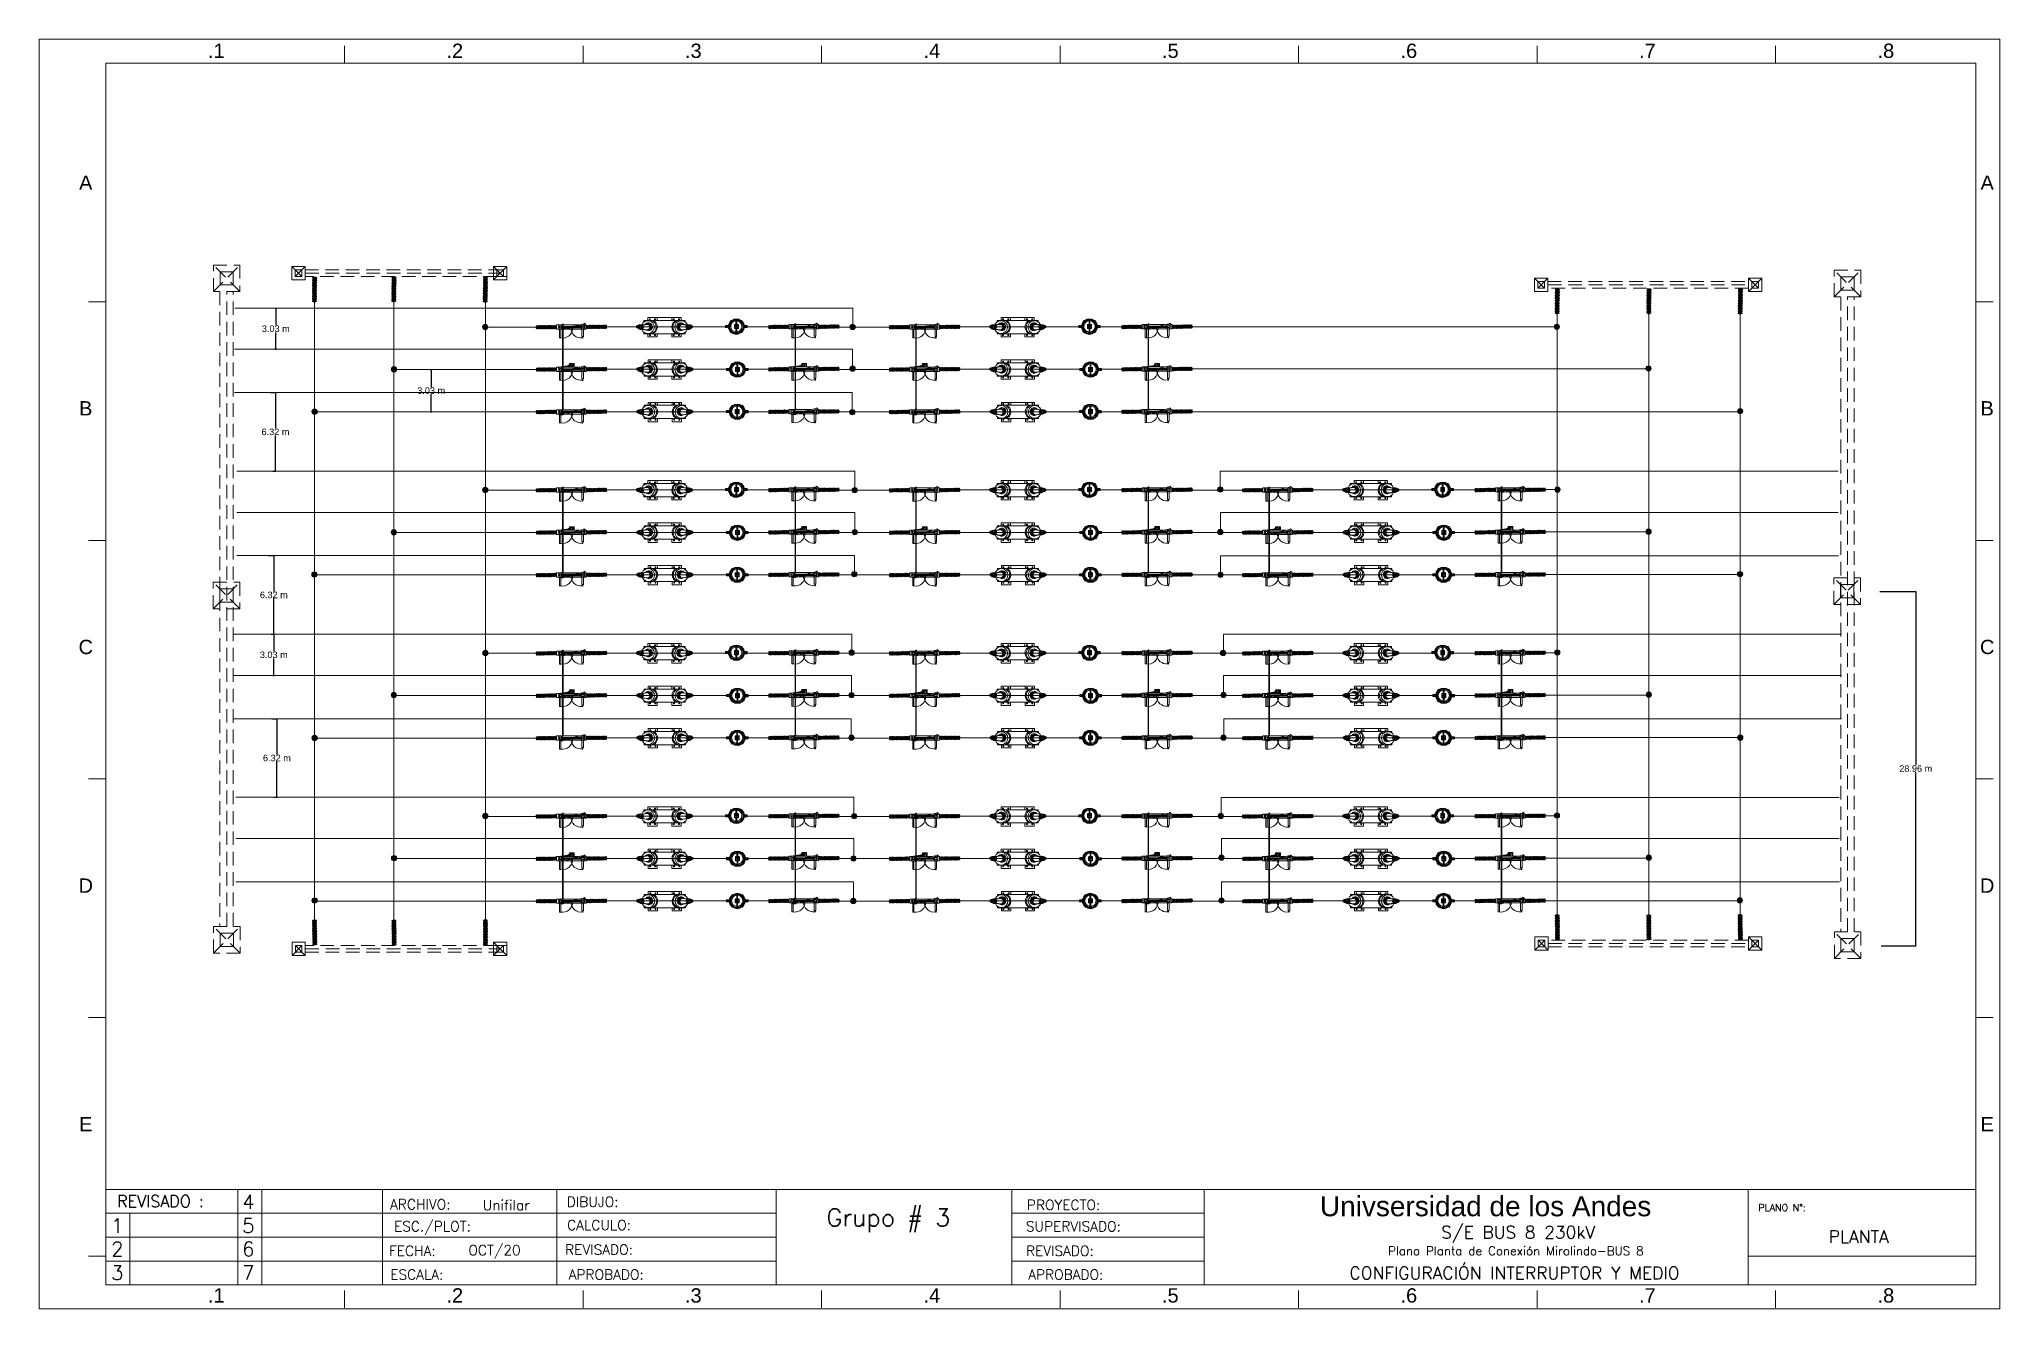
# Model space of a CAD drawing. Header units: inches. Extents: x 3989 to 4711, y 2881 to 3348.
import ezdxf
from ezdxf.enums import TextEntityAlignment as Align

# ---------------------------------------------------------------- set-up
doc = ezdxf.new("R2010")
doc.units = ezdxf.units.IN
doc.header["$MEASUREMENT"] = 0
doc.linetypes.add('DASHED', pattern=[0.75, 0.5, -0.25])
for name, color, linetype in [('CAJETIN', 7, 'Continuous'), ('COTAS', 4, 'Continuous'), ('medidas', 3, 'Continuous'), ('ROTULO', 7, 'Continuous')]:
    doc.layers.add(name, color=color, linetype=linetype)
doc.styles.add('ROMAND', font='ROMANS.SHX')
doc.styles.add('ROMANS', font='romans')
doc.styles.add('SANSSERIF', font='sas_____.pfb')
doc.styles.get("Standard").update_dxf_attribs({"font": 'arial.ttf'})
doc.dimstyles.get("Standard").update_dxf_attribs({"dimtxt": 0.18, "dimasz": 0.18, "dimexe": 0.18, "dimexo": 0.0625, "dimgap": 0.09, "dimtad": 0, "dimtih": 1, "dimtoh": 1, "dimdec": 4, "dimzin": 0, "dimdsep": 46, "dimtxsty": 'Standard', "dimcen": 0.09, "dimadec": 0, "dimazin": 0, "dimtfac": 1, "dimtdec": 4, "dimtofl": 0, "dimtmove": 0, "dimatfit": 3, "dimfxl": 1, "dimtolj": 1, "dimtzin": 0, "dimarcsym": 0})

msp = doc.modelspace()

# ---------------------------------------------------------------- texts
at = {"layer": 'CAJETIN', "color": 18, "lineweight": 0, "true_color": 0x000000}
for s, height, style, p in [('ARCHIVO:', 3.707914, 'ROMANS', (4129.63132, 2919.37209)), ('Unifilar', 3.707914, 'ROMANS', (4161.31077, 2919.17129)), ('DIBUJO:', 3.707914, 'ROMANS', (4193.07608, 2920.30222)), ('Grupo # 3', 6.488849, 'ROMAND', (4301.95289, 2914.07563)), ('PROYECTO:', 3.707914, 'ROMANS', (4366.43786, 2919.17129)), ('ESC./PLOT:', 3.707914, 'ROMANS', (4134.10506, 2911.01438)), ('CALCULO:', 3.707914, 'ROMANS', (4195.44671, 2911.75772)), ('SUPERVISADO:', 3.707914, 'ROMANS', (4370.05296, 2911.26542)), ('FECHA:', 3.707914, 'ROMANS', (4126.7144, 2902.26907)), ('OCT/20', 3.707914, 'ROMANS', (4156.96287, 2902.26907)), ('REVISADO:', 3.707914, 'ROMANS', (4195.44671, 2902.72092)), ('REVISADO:', 3.707914, 'ROMANS', (4365.0731, 2902.26907)), ('ESCALA:', 3.707914, 'ROMANS', (4128.36215, 2893.54535)), ('APROBADO:', 3.707914, 'ROMANS', (4198.08272, 2893.54535)), ('APROBADO:', 3.707914, 'ROMANS', (4367.25671, 2893.54535))]:
    msp.add_text(s, height=height, dxfattribs=dict(at, style=style)).set_placement(p, align=Align.MIDDLE)
at = {"layer": 'ROTULO', "color": 18, "lineweight": 0, "true_color": 0x000000}
for s, height, style, p in [('.1', 5.267993, 'SANSSERIF', (4054.53934, 3341.16944)), ('.2', 5.267993, 'SANSSERIF', (4142.33921, 3341.16944)), ('.3', 5.267993, 'SANSSERIF', (4230.13909, 3341.16944)), ('.4', 5.267993, 'SANSSERIF', (4317.93897, 3341.16944)), ('.5', 5.267993, 'SANSSERIF', (4405.73885, 3341.16944)), ('.6', 5.267993, 'SANSSERIF', (4493.53872, 3341.16944)), ('.7', 5.267993, 'SANSSERIF', (4581.3386, 3341.16944)), ('.8', 5.267993, 'SANSSERIF', (4669.13848, 3341.16944)), ('A', 5.26799, 'SANSSERIF', (4006.48918, 3292.64801)), ('A', 5.26799, 'SANSSERIF', (4706.43071, 3292.64801)), ('B', 5.26799, 'SANSSERIF', (4006.48918, 3209.62525)), ('B', 5.26799, 'SANSSERIF', (4706.43071, 3209.62525)), ('C', 5.26799, 'SANSSERIF', (4006.48918, 3121.82537)), ('C', 5.26799, 'SANSSERIF', (4706.43071, 3121.82537)), ('D', 5.26799, 'SANSSERIF', (4006.48918, 3034.02549)), ('D', 5.26799, 'SANSSERIF', (4706.43071, 3034.02549)), ('E', 5.26799, 'SANSSERIF', (4006.48918, 2946.22562)), ('E', 5.26799, 'SANSSERIF', (4706.43071, 2946.22562)), ('REVISADO :', 4.312692, 'ROMAND', (4033.99858, 2918.3831)), ('4', 5.26799, 'ROMAND', (4066.33881, 2917.66766)), ('Univsersidad de los Andes', 7.3751897, 'SANSSERIF', (4521.79145, 2915.00052)), ('PLANO N%%D:', 2.5423715, 'ROMANS', (4630.94726, 2916.85031)), ('1', 5.26799, 'ROMAND', (4018.101, 2908.92269)), ('5', 5.26799, 'ROMAND', (4066.33881, 2908.92269)), ('S/E BUS 8 230kV', 4.6094936, 'ROMANS', (4533.75767, 2906.79845)), ('PLANTA', 4.609494, 'ROMANS', (4659.12754, 2905.18623)), ('2', 5.26799, 'ROMAND', (4018.101, 2900.35223)), ('6', 5.26799, 'ROMAND', (4066.33881, 2900.35223)), ('Plano Planta de Conexión Mirolindo-BUS 8', 3.194379, 'ROMANS', (4532.91842, 2900.65413)), ('3', 5.26799, 'ROMAND', (4018.101, 2891.61535)), ('7', 5.26799, 'ROMAND', (4066.33881, 2891.61535)), ('CONFIGURACIÓN INTERRUPTOR Y MEDIO', 4.6094936, 'ROMANS', (4532.4359, 2891.81409)), ('.1', 5.267993, 'SANSSERIF', (4054.53934, 2883.23805)), ('.2', 5.267993, 'SANSSERIF', (4142.33921, 2883.23805)), ('.3', 5.267993, 'SANSSERIF', (4230.13909, 2883.23805)), ('.4', 5.267993, 'SANSSERIF', (4317.93897, 2883.23805)), ('.5', 5.267993, 'SANSSERIF', (4405.73885, 2883.23805)), ('.6', 5.267993, 'SANSSERIF', (4493.53872, 2883.23805)), ('.7', 5.267993, 'SANSSERIF', (4581.3386, 2883.23805)), ('.8', 5.267993, 'SANSSERIF', (4669.13848, 2883.23805))]:
    msp.add_text(s, height=height, dxfattribs=dict(at, style=style)).set_placement(p, align=Align.CENTER)

# ---------------------------------------------------------------- blocks, each defined once
blk = doc.blocks.new('*U26')
h = blk.add_hatch(color=256)
h.dxf.hatch_style = 1
h.paths.add_polyline_path([(-0.07, 0), (0, -0.07), (0.07, 0.01), (0, 0.07)])
blk = doc.blocks.new('*U27')
at = {"color": 0, "linetype": 'ByBlock', "lineweight": -2, "transparency": 16777216}
for p in [(0, 0.42), (0, 0.21), (0, 0), (0.18, 0.42), (0.18, 0.21), (0.18, 0), (0.36, 0.42), (0.36, 0.21), (0.36, 0)]:
    blk.add_blockref('*U26', p, dxfattribs=at)
blk = doc.blocks.new('*U16')
h = blk.add_hatch(color=256)
h.dxf.hatch_style = 1
h.paths.add_polyline_path([(-0.07, 0), (0, -0.07), (0.07, 0.01), (0, 0.07)])
blk = doc.blocks.new('*U17')
at = {"color": 0, "linetype": 'ByBlock', "lineweight": -2, "transparency": 16777216}
for p in [(0, 0.42), (0, 0.21), (0, 0), (0.18, 0.42), (0.18, 0.21), (0.18, 0), (0.36, 0.42), (0.36, 0.21), (0.36, 0)]:
    blk.add_blockref('*U16', p, dxfattribs=at)
blk = doc.blocks.new('*U18')
h = blk.add_hatch(color=256)
h.dxf.hatch_style = 1
h.paths.add_polyline_path([(-0.07, 0), (0, -0.07), (0.07, 0.01), (0, 0.07)])
blk = doc.blocks.new('*U19')
at = {"color": 0, "linetype": 'ByBlock', "lineweight": -2, "transparency": 16777216}
for p in [(0, 0.42), (0, 0.21), (0, 0), (0.18, 0.42), (0.18, 0.21), (0.18, 0), (0.36, 0.42), (0.36, 0.21), (0.36, 0)]:
    blk.add_blockref('*U18', p, dxfattribs=at)
blk = doc.blocks.new('*U20')
h = blk.add_hatch(color=256)
h.dxf.hatch_style = 1
h.paths.add_polyline_path([(-0.07, 0), (0, -0.07), (0.07, 0.01), (0, 0.07)])
blk = doc.blocks.new('*U21')
at = {"color": 0, "linetype": 'ByBlock', "lineweight": -2, "transparency": 16777216}
for p in [(0, 0.42), (0, 0.21), (0, 0), (0.18, 0.42), (0.18, 0.21), (0.18, 0), (0.36, 0.42), (0.36, 0.21), (0.36, 0)]:
    blk.add_blockref('*U20', p, dxfattribs=at)
blk = doc.blocks.new('*U22')
h = blk.add_hatch(color=256)
h.dxf.hatch_style = 1
h.paths.add_polyline_path([(-0.07, 0), (0, -0.07), (0.07, 0.01), (0, 0.07)])
blk = doc.blocks.new('*U23')
at = {"color": 0, "linetype": 'ByBlock', "lineweight": -2, "transparency": 16777216}
for p in [(0, 0.42), (0, 0.21), (0, 0), (0.18, 0.42), (0.18, 0.21), (0.18, 0), (0.36, 0.42), (0.36, 0.21), (0.36, 0)]:
    blk.add_blockref('*U22', p, dxfattribs=at)
blk = doc.blocks.new('*U24')
h = blk.add_hatch(color=256)
h.dxf.hatch_style = 1
h.paths.add_polyline_path([(-0.07, 0), (0, -0.07), (0.07, 0.01), (0, 0.07)])
blk = doc.blocks.new('*U25')
at = {"color": 0, "linetype": 'ByBlock', "lineweight": -2, "transparency": 16777216}
for p in [(0, 0.42), (0, 0.21), (0, 0), (0.18, 0.42), (0.18, 0.21), (0.18, 0), (0.36, 0.42), (0.36, 0.21), (0.36, 0)]:
    blk.add_blockref('*U24', p, dxfattribs=at)
blk = doc.blocks.new('*U13')
at = {"lineweight": 0}
h = blk.add_hatch(color=256, dxfattribs=at)
h.dxf.hatch_style = 1
h.paths.add_polyline_path([(-173.01, -91.41), (-171.77, -91.41), (-171.77, -90.07), (-173.01, -90.07)])
h.paths.add_polyline_path([(-172.94, -91.36), (-171.83, -91.36), (-171.83, -90.15), (-172.94, -90.15)], flags=16)
h = blk.add_hatch(color=256, dxfattribs=at)
h.dxf.hatch_style = 1
h.paths.add_polyline_path([(-172.7, -90.74, -1), (-172.07, -90.74, -1)])
h.paths.add_polyline_path([(-172.65, -90.74, -1), (-172.13, -90.74, -1)], flags=16)
h = blk.add_hatch(color=256, dxfattribs=at)
h.dxf.hatch_style = 1
h.paths.add_polyline_path([(-173.4, -107.23), (-172.16, -107.23), (-172.16, -105.88), (-173.4, -105.88)])
h.paths.add_polyline_path([(-173.34, -107.17), (-172.23, -107.17), (-172.23, -105.96), (-173.34, -105.96)], flags=16)
h = blk.add_hatch(color=256, dxfattribs=at)
h.dxf.hatch_style = 1
h.paths.add_polyline_path([(-173.1, -106.55, -1), (-172.46, -106.55, -1)])
h.paths.add_polyline_path([(-173.04, -106.55, -1), (-172.52, -106.55, -1)], flags=16)
h = blk.add_hatch(color=256, dxfattribs=at)
h.dxf.hatch_style = 1
h.paths.add_polyline_path([(-173.34, -122.74), (-172.11, -122.74), (-172.11, -121.4), (-173.34, -121.4)])
h.paths.add_polyline_path([(-173.28, -122.69), (-172.17, -122.69), (-172.17, -121.48), (-173.28, -121.48)], flags=16)
h = blk.add_hatch(color=256, dxfattribs=at)
h.dxf.hatch_style = 1
h.paths.add_polyline_path([(-173.04, -122.07, -1), (-172.4, -122.07, -1)])
h.paths.add_polyline_path([(-172.98, -122.07, -1), (-172.46, -122.07, -1)], flags=16)
at = {"color": 0, "linetype": 'DASHED', "lineweight": 0}
for p, q in [((-210.26, -90.68), (-210.26, -90.9)), ((-210.16, -91.09), (-210.15, -90.48)), ((-210.16, -90.68), (-210.16, -90.91)), ((-210.12, -91.27), (-210.16, -91.09)), ((-210.11, -90.3), (-210.15, -90.48)), ((-209.92, -90.2), (-209.94, -91.36)), ((-209.92, -90.21), (-209.94, -91.37)), ((-209.93, -91.27), (-209.93, -91.27)), ((-209.91, -90.32), (-209.92, -91.26)), ((-209.91, -91.18), (-209.92, -91.18)), ((-209.89, -90.41), (-209.9, -91.17)), ((-209.89, -90.68), (-209.9, -90.9)), ((-209.69, -91.09), (-209.68, -90.48)), ((-209.65, -91.27), (-209.69, -91.09)), ((-209.64, -90.3), (-209.68, -90.48)), ((-209.45, -90.21), (-209.46, -91.37)), ((-209.45, -91.26), (-209.46, -91.26)), ((-209.44, -90.31), (-209.45, -90.31)), ((-209.43, -90.32), (-209.44, -91.26)), ((-209.43, -91.18), (-209.44, -91.18)), ((-209.42, -90.4), (-209.43, -90.4)), ((-209.42, -91.08), (-209.42, -90.48)), ((-209.42, -90.68), (-209.42, -90.9)), ((-209.21, -91.09), (-209.2, -90.49)), ((-209.17, -91.27), (-209.21, -91.09)), ((-209.16, -90.31), (-209.2, -90.49)), ((-208.97, -90.21), (-208.98, -91.37)), ((-208.98, -91.27), (-208.98, -91.27)), ((-208.97, -90.32), (-208.97, -90.32)), ((-208.96, -90.32), (-208.97, -91.26)), ((-208.96, -91.18), (-208.97, -91.18)), ((-208.95, -90.4), (-208.96, -90.4)), ((-208.95, -91.09), (-208.94, -90.48)), ((-208.94, -90.68), (-208.95, -90.9)), ((-208.69, -90.31), (-208.74, -90.49)), ((-208.74, -91.1), (-208.74, -90.49)), ((-208.7, -91.28), (-208.74, -91.1)), ((-208.5, -90.22), (-208.52, -91.38)), ((-208.51, -91.27), (-208.52, -91.27)), ((-208.5, -90.32), (-208.51, -90.32)), ((-208.49, -90.33), (-208.5, -91.27)), ((-208.49, -91.19), (-208.5, -91.19)), ((-208.48, -90.41), (-208.49, -90.41)), ((-208.48, -91.09), (-208.47, -90.49)), ((-208.48, -90.69), (-208.48, -90.91)), ((-208.22, -90.32), (-208.27, -90.5)), ((-208.27, -91.1), (-208.27, -90.5)), ((-208.23, -91.28), (-208.27, -91.1)), ((-208.04, -90.22), (-208.05, -91.38)), ((-208.04, -91.28), (-208.05, -91.28)), ((-208.03, -90.32), (-208.04, -90.32)), ((-208.02, -90.33), (-208.03, -91.27)), ((-208.02, -91.19), (-208.03, -91.19)), ((-208.01, -90.41), (-208.02, -90.41)), ((-208.01, -91.1), (-208, -90.49)), ((-208.01, -90.69), (-208.01, -90.91)), ((-207.8, -91.11), (-207.79, -90.5)), ((-207.76, -91.29), (-207.8, -91.11)), ((-207.75, -90.32), (-207.79, -90.5)), ((-207.56, -90.23), (-207.57, -91.39)), ((-207.56, -91.28), (-207.57, -91.28)), ((-207.55, -90.33), (-207.56, -90.33)), ((-207.55, -90.34), (-207.55, -91.28)), ((-207.54, -90.42), (-207.55, -90.42)), ((-207.55, -91.2), (-207.55, -91.2)), ((-207.54, -91.1), (-207.53, -90.5)), ((-207.53, -90.7), (-207.53, -90.92)), ((-207.27, -90.33), (-207.32, -90.51)), ((-207.32, -91.11), (-207.32, -90.51)), ((-207.28, -91.29), (-207.32, -91.11)), ((-207.09, -90.23), (-207.1, -91.39)), ((-207.09, -91.29), (-207.1, -91.29)), ((-207.08, -90.33), (-207.09, -90.33)), ((-207.07, -90.34), (-207.08, -91.28)), ((-207.07, -91.2), (-207.08, -91.2)), ((-207.06, -90.42), (-207.07, -90.42)), ((-207.06, -91.11), (-207.05, -90.5)), ((-207.06, -90.7), (-207.06, -90.92)), ((-206.86, -91.12), (-206.85, -90.51)), ((-206.82, -91.3), (-206.86, -91.12)), ((-206.81, -90.33), (-206.85, -90.51)), ((-206.62, -90.24), (-206.63, -91.4)), ((-206.62, -91.29), (-206.63, -91.29)), ((-206.61, -90.34), (-206.62, -90.34)), ((-206.6, -90.35), (-206.61, -91.29)), ((-206.6, -91.21), (-206.61, -91.21)), ((-206.59, -90.43), (-206.6, -90.43)), ((-206.59, -91.11), (-206.59, -90.51)), ((-206.59, -90.7), (-206.59, -90.93)), ((-206.39, -91.12), (-206.38, -90.52)), ((-206.35, -91.3), (-206.39, -91.12)), ((-206.34, -90.34), (-206.38, -90.52)), ((-206.15, -90.24), (-206.16, -91.4)), ((-206.15, -90.24), (-206.16, -91.4)), ((-206.15, -91.3), (-206.16, -91.3)), ((-206.14, -90.34), (-206.15, -90.34)), ((-206.13, -90.35), (-206.14, -91.29)), ((-206.13, -90.35), (-206.14, -91.29)), ((-206.13, -91.21), (-206.14, -91.21)), ((-206.12, -91.12), (-206.12, -90.51)), ((-206.12, -90.71), (-206.12, -90.93)), ((-205.86, -90.34), (-205.91, -90.52)), ((-205.91, -91.13), (-205.91, -90.52)), ((-205.87, -91.31), (-205.91, -91.13)), ((-205.67, -90.25), (-205.69, -91.41)), ((-205.67, -90.25), (-205.69, -91.41)), ((-205.68, -91.3), (-205.69, -91.3)), ((-205.67, -90.28), (-205.67, -90.28)), ((-205.66, -90.29), (-205.67, -91.22)), ((-205.66, -90.36), (-205.67, -91.29)), ((-205.66, -91.21), (-205.67, -91.21)), ((-205.65, -91.12), (-205.64, -90.52)), ((-205.64, -90.71), (-205.65, -90.94)), ((-205.39, -90.35), (-205.44, -90.53)), ((-205.44, -91.13), (-205.44, -90.53)), ((-205.4, -91.31), (-205.44, -91.13)), ((-205.21, -90.25), (-205.22, -91.41)), ((-205.21, -91.31), (-205.22, -91.31)), ((-205.2, -90.35), (-205.21, -90.35)), ((-205.19, -90.36), (-205.2, -91.3)), ((-205.19, -91.22), (-205.2, -91.22)), ((-205.18, -90.44), (-205.19, -90.44)), ((-205.18, -91.13), (-205.17, -90.52)), ((-205.18, -90.72), (-205.18, -90.94)), ((-204.98, -91.14), (-204.97, -90.53)), ((-204.94, -91.32), (-204.98, -91.14)), ((-204.93, -90.35), (-204.97, -90.53)), ((-204.74, -90.26), (-204.75, -91.42)), ((-204.74, -91.31), (-204.75, -91.31)), ((-204.73, -90.36), (-204.74, -90.36)), ((-204.72, -90.37), (-204.73, -91.3)), ((-204.72, -91.22), (-204.73, -91.22)), ((-204.71, -90.45), (-204.72, -90.45)), ((-204.71, -91.13), (-204.71, -90.53)), ((-204.71, -90.72), (-204.71, -90.95)), ((-204.5, -91.14), (-204.49, -90.54)), ((-204.46, -91.32), (-204.5, -91.14)), ((-204.45, -90.36), (-204.49, -90.54)), ((-204.26, -90.26), (-204.27, -91.42)), ((-204.26, -91.32), (-204.27, -91.32)), ((-204.26, -90.36), (-204.26, -90.36)), ((-204.25, -90.37), (-204.26, -91.31)), ((-204.25, -91.23), (-204.26, -91.23)), ((-204.24, -90.45), (-204.25, -90.45)), ((-204.24, -91.14), (-204.23, -90.53)), ((-204.23, -90.73), (-204.24, -90.95)), ((-204.03, -91.14), (-204.02, -90.54)), ((-203.99, -91.32), (-204.03, -91.14)), ((-203.98, -90.36), (-204.02, -90.54)), ((-203.79, -90.26), (-203.8, -91.42)), ((-203.79, -91.32), (-203.8, -91.32)), ((-203.78, -90.37), (-203.79, -90.37)), ((-203.77, -90.38), (-203.78, -91.31)), ((-203.77, -91.23), (-203.78, -91.23)), ((-203.76, -90.46), (-203.77, -90.46)), ((-203.76, -91.14), (-203.76, -90.54)), ((-203.76, -90.73), (-203.76, -90.96)), ((-203.56, -91.15), (-203.55, -90.54)), ((-203.52, -91.33), (-203.56, -91.15)), ((-203.51, -90.37), (-203.55, -90.54)), ((-203.32, -90.27), (-203.33, -91.43)), ((-203.32, -91.33), (-203.33, -91.33)), ((-203.31, -90.37), (-203.32, -90.37)), ((-203.3, -90.38), (-203.31, -91.32)), ((-203.3, -91.24), (-203.31, -91.24)), ((-203.3, -90.46), (-203.3, -90.46)), ((-203.29, -91.15), (-203.29, -90.54)), ((-203.29, -90.74), (-203.29, -90.96)), ((-203.09, -91.15), (-203.08, -90.55)), ((-203.05, -91.33), (-203.09, -91.15)), ((-203.04, -90.37), (-203.08, -90.55)), ((-202.85, -90.27), (-202.86, -91.43)), ((-202.85, -91.33), (-202.86, -91.33)), ((-202.84, -90.38), (-202.85, -90.38)), ((-202.84, -90.39), (-202.84, -91.32)), ((-202.84, -91.24), (-202.84, -91.24)), ((-191.63, -91.35), (-191.62, -90.41)), ((-191.63, -90.49), (-191.62, -90.49)), ((-191.62, -91.36), (-191.61, -91.36)), ((-191.61, -91.46), (-191.6, -90.3)), ((-191.61, -90.4), (-191.6, -90.4)), ((-191.42, -91.36), (-191.38, -91.18)), ((-191.41, -90.4), (-191.37, -90.58)), ((-191.37, -90.58), (-191.38, -91.18)), ((-191.17, -90.59), (-191.17, -91.19)), ((-191.17, -90.99), (-191.17, -90.77)), ((-191.17, -91.27), (-191.16, -91.27)), ((-191.16, -91.35), (-191.15, -90.41)), ((-191.16, -90.49), (-191.15, -90.49)), ((-191.15, -91.36), (-191.14, -91.36)), ((-191.14, -91.46), (-191.13, -90.3)), ((-191.14, -90.41), (-191.13, -90.41)), ((-190.95, -91.37), (-190.91, -91.19)), ((-190.94, -90.4), (-190.9, -90.58)), ((-190.9, -90.58), (-190.91, -91.19)), ((-190.7, -90.59), (-190.71, -91.2)), ((-190.7, -91), (-190.7, -90.78)), ((-190.7, -91.28), (-190.69, -91.28)), ((-190.69, -91.36), (-190.68, -90.42)), ((-190.69, -90.5), (-190.68, -90.5)), ((-190.68, -91.37), (-190.67, -91.37)), ((-190.67, -91.47), (-190.66, -90.31)), ((-190.67, -90.41), (-190.66, -90.41)), ((-190.49, -91.37), (-190.44, -91.19)), ((-190.48, -90.41), (-190.44, -90.59)), ((-190.44, -90.59), (-190.44, -91.19)), ((-190.22, -90.6), (-190.23, -91.2)), ((-190.23, -91), (-190.23, -90.78)), ((-190.22, -91.28), (-190.21, -91.28)), ((-190.21, -91.36), (-190.2, -90.42)), ((-190.21, -90.5), (-190.21, -90.5)), ((-190.21, -91.37), (-190.2, -91.37)), ((-190.2, -91.47), (-190.19, -90.31)), ((-190.2, -90.42), (-190.19, -90.42)), ((-190.01, -91.38), (-189.97, -91.2)), ((-190, -90.41), (-189.96, -90.59)), ((-189.96, -90.59), (-189.97, -91.2)), ((-189.75, -90.6), (-189.75, -91.21)), ((-189.75, -91.01), (-189.75, -90.79)), ((-189.75, -91.29), (-189.74, -91.29)), ((-189.74, -91.37), (-189.73, -90.43)), ((-189.74, -90.51), (-189.73, -90.51)), ((-189.73, -91.37), (-189.72, -91.37)), ((-189.72, -91.48), (-189.71, -90.32)), ((-189.72, -90.42), (-189.71, -90.42)), ((-189.54, -91.38), (-189.49, -91.2)), ((-189.53, -90.42), (-189.49, -90.6)), ((-189.49, -90.6), (-189.49, -91.2)), ((-189.28, -90.61), (-189.29, -91.21)), ((-189.28, -91.01), (-189.28, -90.79)), ((-189.28, -91.29), (-189.27, -91.29)), ((-189.27, -91.37), (-189.26, -90.43)), ((-189.27, -90.51), (-189.26, -90.51)), ((-189.26, -91.38), (-189.25, -91.38)), ((-189.25, -91.48), (-189.24, -90.32)), ((-189.25, -90.42), (-189.24, -90.42)), ((-189.07, -91.39), (-189.02, -91.21)), ((-189.06, -90.42), (-189.02, -90.6)), ((-189.02, -90.6), (-189.02, -91.21)), ((-188.81, -90.61), (-188.82, -91.22)), ((-188.82, -91.02), (-188.81, -90.79)), ((-188.8, -91.38), (-188.79, -90.44)), ((-188.8, -91.45), (-188.79, -90.51)), ((-188.8, -90.52), (-188.79, -90.52)), ((-188.79, -91.49), (-188.77, -90.33)), ((-188.79, -91.49), (-188.77, -90.33)), ((-188.79, -91.46), (-188.79, -91.46)), ((-188.78, -90.43), (-188.78, -90.43)), ((-188.6, -91.39), (-188.56, -91.21)), ((-188.59, -90.43), (-188.55, -90.61)), ((-188.55, -90.61), (-188.56, -91.21)), ((-188.34, -90.62), (-188.34, -91.22)), ((-188.34, -91.02), (-188.34, -90.8)), ((-188.33, -91.38), (-188.32, -90.44)), ((-188.33, -91.38), (-188.32, -90.44)), ((-188.33, -90.52), (-188.32, -90.52)), ((-188.32, -91.39), (-188.31, -91.39)), ((-188.31, -91.49), (-188.3, -90.33)), ((-188.31, -91.49), (-188.3, -90.33)), ((-188.31, -90.43), (-188.3, -90.43)), ((-188.12, -91.4), (-188.08, -91.22)), ((-188.11, -90.43), (-188.07, -90.61)), ((-188.07, -90.61), (-188.08, -91.22)), ((-187.87, -90.62), (-187.88, -91.23)), ((-187.87, -91.03), (-187.87, -90.8)), ((-187.87, -91.31), (-187.86, -91.31)), ((-187.86, -91.38), (-187.85, -90.45)), ((-187.86, -90.53), (-187.85, -90.53)), ((-187.85, -91.39), (-187.84, -91.39)), ((-187.84, -91.5), (-187.83, -90.34)), ((-187.84, -90.44), (-187.83, -90.44)), ((-187.66, -91.4), (-187.61, -91.22)), ((-187.65, -90.44), (-187.61, -90.62)), ((-187.61, -90.62), (-187.61, -91.22)), ((-187.4, -90.63), (-187.41, -91.23)), ((-187.4, -91.03), (-187.4, -90.81)), ((-187.4, -91.31), (-187.39, -91.31)), ((-187.39, -91.39), (-187.38, -90.45)), ((-187.39, -90.53), (-187.38, -90.53)), ((-187.38, -91.5), (-187.36, -90.34)), ((-187.38, -91.4), (-187.37, -91.4)), ((-187.37, -90.44), (-187.36, -90.44)), ((-187.19, -91.41), (-187.14, -91.23)), ((-187.18, -90.44), (-187.14, -90.62)), ((-187.14, -90.62), (-187.14, -91.23)), ((-186.93, -90.63), (-186.93, -91.23)), ((-186.93, -91.04), (-186.93, -90.81)), ((-186.92, -91.39), (-186.91, -90.46)), ((-186.92, -90.54), (-186.91, -90.54)), ((-186.92, -91.31), (-186.92, -91.31)), ((-186.91, -91.4), (-186.9, -91.4)), ((-186.9, -91.51), (-186.89, -90.35)), ((-186.9, -90.45), (-186.89, -90.45)), ((-186.71, -91.41), (-186.67, -91.23)), ((-186.7, -90.45), (-186.66, -90.63)), ((-186.66, -90.63), (-186.67, -91.23)), ((-186.45, -90.63), (-186.46, -91.24)), ((-186.45, -91.04), (-186.45, -90.82)), ((-186.45, -91.32), (-186.44, -91.32)), ((-186.44, -91.4), (-186.43, -90.46)), ((-186.44, -90.54), (-186.43, -90.54)), ((-186.43, -91.41), (-186.42, -91.41)), ((-186.42, -91.51), (-186.41, -90.35)), ((-186.42, -90.45), (-186.41, -90.45)), ((-186.24, -91.41), (-186.19, -91.24)), ((-186.23, -90.45), (-186.19, -90.63)), ((-186.19, -90.63), (-186.19, -91.24)), ((-185.98, -90.64), (-185.99, -91.24)), ((-185.99, -91.05), (-185.98, -90.82)), ((-185.98, -91.32), (-185.97, -91.32)), ((-185.97, -91.4), (-185.96, -90.47)), ((-185.97, -90.55), (-185.96, -90.55)), ((-185.96, -91.52), (-185.94, -90.36)), ((-185.96, -91.41), (-185.96, -91.41)), ((-185.95, -90.46), (-185.95, -90.46)), ((-185.77, -91.42), (-185.73, -91.24)), ((-185.76, -90.46), (-185.72, -90.64)), ((-185.72, -90.64), (-185.73, -91.24)), ((-185.51, -90.64), (-185.52, -91.25)), ((-185.52, -91.05), (-185.52, -90.83)), ((-185.51, -91.33), (-185.5, -91.33)), ((-185.5, -91.41), (-185.49, -90.47)), ((-185.5, -90.55), (-185.5, -90.55)), ((-185.5, -91.42), (-185.49, -91.42)), ((-185.49, -91.52), (-185.48, -90.36)), ((-185.49, -90.46), (-185.48, -90.46)), ((-185.3, -91.42), (-185.26, -91.25)), ((-185.29, -90.46), (-185.25, -90.64)), ((-185.25, -90.64), (-185.26, -91.25)), ((-185.04, -90.65), (-185.04, -91.25)), ((-185.04, -91.06), (-185.04, -90.83)), ((-185.04, -91.33), (-185.03, -91.33)), ((-185.03, -91.41), (-185.02, -90.48)), ((-185.03, -90.56), (-185.02, -90.56)), ((-185.02, -91.42), (-185.01, -91.42)), ((-185.01, -91.52), (-185, -90.37)), ((-185.01, -90.47), (-185, -90.47)), ((-184.83, -91.43), (-184.78, -91.25)), ((-184.82, -90.47), (-184.78, -90.64)), ((-184.78, -90.64), (-184.78, -91.25)), ((-184.57, -91.32), (-184.56, -90.56)), ((-184.57, -91.05), (-184.57, -90.83)), ((-184.55, -91.41), (-184.54, -90.47)), ((-184.55, -90.55), (-184.55, -90.55)), ((-184.54, -91.52), (-184.53, -90.36)), ((-184.54, -91.53), (-184.53, -90.37)), ((-184.54, -90.47), (-184.53, -90.47)), ((-184.35, -91.43), (-184.31, -91.25)), ((-184.34, -90.46), (-184.3, -90.64)), ((-184.3, -90.64), (-184.31, -91.25)), ((-184.3, -91.05), (-184.3, -90.83)), ((-184.2, -91.05), (-184.2, -90.83)), ((-124.7, -90.77), (-124.71, -91)), ((-124.61, -91.18), (-124.6, -90.57)), ((-124.57, -91.36), (-124.61, -91.18)), ((-124.56, -90.39), (-124.6, -90.57)), ((-124.6, -90.77), (-124.6, -91)), ((-124.37, -90.29), (-124.38, -91.45)), ((-124.37, -90.3), (-124.38, -91.46)), ((-124.37, -91.36), (-124.38, -91.36)), ((-124.35, -90.41), (-124.36, -91.35)), ((-124.35, -91.27), (-124.36, -91.27)), ((-124.33, -90.5), (-124.34, -91.26)), ((-124.34, -90.77), (-124.34, -90.99)), ((-124.13, -91.18), (-124.12, -90.57)), ((-124.09, -91.36), (-124.13, -91.18)), ((-124.08, -90.39), (-124.12, -90.57)), ((-123.89, -90.3), (-123.9, -91.46)), ((-123.89, -91.36), (-123.9, -91.36)), ((-123.88, -90.4), (-123.89, -90.4)), ((-123.88, -90.41), (-123.89, -91.35)), ((-123.87, -90.49), (-123.88, -90.49)), ((-123.88, -91.27), (-123.88, -91.27)), ((-123.87, -91.17), (-123.86, -90.57)), ((-123.86, -90.77), (-123.86, -90.99)), ((-123.6, -90.4), (-123.65, -90.58)), ((-123.65, -91.18), (-123.65, -90.58)), ((-123.61, -91.36), (-123.65, -91.18)), ((-123.42, -90.3), (-123.43, -91.46)), ((-123.42, -91.36), (-123.43, -91.36)), ((-123.41, -90.41), (-123.42, -90.41)), ((-123.4, -90.41), (-123.41, -91.35)), ((-123.4, -91.27), (-123.41, -91.27)), ((-123.39, -90.49), (-123.4, -90.49)), ((-123.39, -91.18), (-123.39, -90.57)), ((-123.39, -90.77), (-123.39, -90.99)), ((-123.19, -91.19), (-123.18, -90.58)), ((-123.15, -91.37), (-123.19, -91.19)), ((-123.14, -90.4), (-123.18, -90.58)), ((-122.95, -90.31), (-122.96, -91.47)), ((-122.95, -91.37), (-122.96, -91.37)), ((-122.94, -90.41), (-122.95, -90.41)), ((-122.93, -90.42), (-122.94, -91.36)), ((-122.93, -91.28), (-122.94, -91.28)), ((-122.93, -90.5), (-122.93, -90.5)), ((-122.92, -91.18), (-122.92, -90.58)), ((-122.92, -90.78), (-122.92, -91)), ((-122.72, -91.19), (-122.71, -90.59)), ((-122.68, -91.37), (-122.72, -91.19)), ((-122.67, -90.41), (-122.71, -90.59)), ((-122.48, -90.31), (-122.49, -91.47)), ((-122.48, -91.37), (-122.49, -91.37)), ((-122.47, -90.42), (-122.48, -90.42)), ((-122.46, -90.42), (-122.47, -91.36)), ((-122.46, -90.5), (-122.47, -90.5)), ((-122.46, -91.28), (-122.47, -91.28)), ((-122.45, -91.19), (-122.45, -90.58)), ((-122.45, -90.78), (-122.45, -91)), ((-122.19, -90.41), (-122.24, -90.59)), ((-122.24, -91.2), (-122.24, -90.59)), ((-122.2, -91.38), (-122.24, -91.2)), ((-122.01, -90.32), (-122.02, -91.48)), ((-122.01, -91.37), (-122.02, -91.37)), ((-122, -90.42), (-122.01, -90.42)), ((-121.99, -90.43), (-122, -91.37)), ((-121.99, -91.29), (-122, -91.29)), ((-121.98, -90.51), (-121.99, -90.51)), ((-121.98, -91.19), (-121.97, -90.59)), ((-121.98, -90.79), (-121.98, -91.01)), ((-121.77, -91.2), (-121.76, -90.6)), ((-121.73, -91.38), (-121.77, -91.2)), ((-121.72, -90.42), (-121.76, -90.6)), ((-121.53, -90.32), (-121.54, -91.48)), ((-121.53, -91.38), (-121.54, -91.38)), ((-121.52, -90.42), (-121.53, -90.42)), ((-121.51, -90.43), (-121.52, -91.37)), ((-121.51, -90.51), (-121.52, -90.51)), ((-121.51, -91.29), (-121.52, -91.29)), ((-121.5, -91.2), (-121.5, -90.59)), ((-121.5, -90.79), (-121.5, -91.01)), ((-121.3, -91.21), (-121.29, -90.6)), ((-121.26, -91.39), (-121.3, -91.21)), ((-121.25, -90.42), (-121.29, -90.6)), ((-121.06, -90.33), (-121.07, -91.49)), ((-121.06, -91.38), (-121.07, -91.38)), ((-121.05, -90.43), (-121.06, -90.43)), ((-121.05, -90.44), (-121.06, -91.38)), ((-121.04, -90.52), (-121.05, -90.52)), ((-121.05, -91.3), (-121.05, -91.3)), ((-121.04, -91.2), (-121.03, -90.6)), ((-121.03, -90.8), (-121.03, -91.02)), ((-120.78, -90.43), (-120.83, -90.61)), ((-120.83, -91.21), (-120.83, -90.61)), ((-120.79, -91.39), (-120.83, -91.21)), ((-120.59, -90.33), (-120.61, -91.49)), ((-120.59, -90.33), (-120.61, -91.49)), ((-120.6, -91.39), (-120.6, -91.39)), ((-120.59, -90.43), (-120.59, -90.43)), ((-120.58, -90.44), (-120.59, -91.38)), ((-120.58, -90.44), (-120.59, -91.38)), ((-120.58, -91.3), (-120.59, -91.3)), ((-120.57, -91.21), (-120.56, -90.6)), ((-120.56, -90.8), (-120.57, -91.02)), ((-120.36, -91.22), (-120.35, -90.61)), ((-120.32, -91.4), (-120.36, -91.22)), ((-120.31, -90.43), (-120.35, -90.61)), ((-120.12, -90.34), (-120.13, -91.5)), ((-120.12, -90.34), (-120.13, -91.5)), ((-120.12, -91.39), (-120.13, -91.39)), ((-120.11, -90.37), (-120.12, -90.37)), ((-120.1, -90.38), (-120.11, -91.31)), ((-120.1, -90.45), (-120.11, -91.38)), ((-120.1, -91.31), (-120.11, -91.31)), ((-120.09, -91.21), (-120.09, -90.61)), ((-120.09, -90.8), (-120.09, -91.03)), ((-119.89, -91.22), (-119.88, -90.62)), ((-119.85, -91.4), (-119.89, -91.22)), ((-119.84, -90.44), (-119.88, -90.62)), ((-119.65, -90.34), (-119.66, -91.5)), ((-119.65, -91.4), (-119.66, -91.4)), ((-119.64, -90.44), (-119.65, -90.44)), ((-119.63, -90.45), (-119.64, -91.39)), ((-119.63, -90.53), (-119.64, -90.53)), ((-119.63, -91.31), (-119.64, -91.31)), ((-119.62, -91.22), (-119.62, -90.61)), ((-119.62, -90.81), (-119.62, -91.03)), ((-119.42, -91.23), (-119.41, -90.62)), ((-119.38, -91.41), (-119.42, -91.23)), ((-119.37, -90.44), (-119.41, -90.62)), ((-119.18, -90.35), (-119.19, -91.51)), ((-119.18, -91.4), (-119.19, -91.4)), ((-119.17, -90.45), (-119.18, -90.45)), ((-119.17, -90.46), (-119.18, -91.39)), ((-119.16, -90.54), (-119.17, -90.54)), ((-119.17, -91.32), (-119.17, -91.32)), ((-119.16, -91.22), (-119.15, -90.62)), ((-119.15, -90.81), (-119.15, -91.04)), ((-118.89, -90.45), (-118.94, -90.63)), ((-118.94, -91.23), (-118.94, -90.63)), ((-118.9, -91.41), (-118.94, -91.23)), ((-118.71, -90.35), (-118.72, -91.51)), ((-118.71, -91.41), (-118.72, -91.41)), ((-118.7, -90.45), (-118.71, -90.45)), ((-118.69, -90.46), (-118.7, -91.4)), ((-118.69, -91.32), (-118.7, -91.32)), ((-118.68, -90.54), (-118.69, -90.54)), ((-118.68, -91.23), (-118.68, -90.62)), ((-118.68, -90.82), (-118.68, -91.04)), ((-118.47, -91.24), (-118.46, -90.63)), ((-118.43, -91.42), (-118.47, -91.24)), ((-118.42, -90.45), (-118.46, -90.63)), ((-118.23, -90.36), (-118.24, -91.52)), ((-118.23, -91.41), (-118.24, -91.41)), ((-118.22, -90.46), (-118.23, -90.46)), ((-118.22, -90.47), (-118.23, -91.4)), ((-118.21, -90.55), (-118.22, -90.55)), ((-118.22, -91.32), (-118.22, -91.32)), ((-118.21, -91.23), (-118.2, -90.63)), ((-118.2, -90.82), (-118.2, -91.05)), ((-117.95, -90.46), (-118, -90.64)), ((-118, -91.24), (-118, -90.64)), ((-117.96, -91.42), (-118, -91.24)), ((-117.76, -90.36), (-117.78, -91.52)), ((-117.77, -91.42), (-117.77, -91.42)), ((-117.76, -90.46), (-117.76, -90.46)), ((-117.75, -90.47), (-117.76, -91.41)), ((-117.75, -91.33), (-117.76, -91.33)), ((-117.74, -90.55), (-117.75, -90.55)), ((-117.74, -91.24), (-117.73, -90.63)), ((-117.73, -90.83), (-117.74, -91.05)), ((-117.48, -90.46), (-117.53, -90.64)), ((-117.53, -91.25), (-117.53, -90.64)), ((-117.49, -91.43), (-117.53, -91.25)), ((-117.3, -90.37), (-117.31, -91.53)), ((-117.3, -91.42), (-117.31, -91.42)), ((-117.29, -90.47), (-117.3, -90.47)), ((-117.28, -90.48), (-117.29, -91.41)), ((-117.28, -91.33), (-117.29, -91.33)), ((-106.07, -91.44), (-106.06, -90.5)), ((-106.07, -90.58), (-106.06, -90.58)), ((-106.06, -91.45), (-106.05, -91.45)), ((-106.05, -91.55), (-106.04, -90.39)), ((-106.05, -90.49), (-106.04, -90.49)), ((-105.87, -91.45), (-105.82, -91.27)), ((-105.86, -90.49), (-105.82, -90.67)), ((-105.82, -90.67), (-105.82, -91.27)), ((-105.61, -90.68), (-105.62, -91.28)), ((-105.62, -91.09), (-105.61, -90.86)), ((-105.61, -91.36), (-105.6, -91.36)), ((-105.6, -91.44), (-105.59, -90.51)), ((-105.6, -90.58), (-105.59, -90.58)), ((-105.59, -91.55), (-105.57, -90.39)), ((-105.59, -91.45), (-105.58, -91.45)), ((-105.58, -90.5), (-105.58, -90.5)), ((-105.4, -91.46), (-105.35, -91.28)), ((-105.39, -90.49), (-105.35, -90.67)), ((-105.35, -90.67), (-105.35, -91.28)), ((-105.14, -90.68), (-105.15, -91.29)), ((-105.15, -91.09), (-105.15, -90.87)), ((-105.14, -91.37), (-105.13, -91.37)), ((-105.13, -91.45), (-105.12, -90.51)), ((-105.13, -90.59), (-105.13, -90.59)), ((-105.13, -91.46), (-105.12, -91.46)), ((-105.12, -91.56), (-105.11, -90.4)), ((-105.12, -90.5), (-105.11, -90.5)), ((-104.93, -91.46), (-104.89, -91.28)), ((-104.92, -90.5), (-104.88, -90.68)), ((-104.88, -90.68), (-104.89, -91.28)), ((-104.67, -90.69), (-104.67, -91.29)), ((-104.67, -91.09), (-104.67, -90.87)), ((-104.67, -91.37), (-104.66, -91.37)), ((-104.66, -91.45), (-104.65, -90.51)), ((-104.66, -90.59), (-104.65, -90.59)), ((-104.65, -91.46), (-104.64, -91.46)), ((-104.64, -91.56), (-104.63, -90.4)), ((-104.64, -90.51), (-104.63, -90.51)), ((-104.45, -91.47), (-104.41, -91.29)), ((-104.44, -90.5), (-104.4, -90.68)), ((-104.4, -90.68), (-104.41, -91.29)), ((-104.19, -90.69), (-104.2, -91.3)), ((-104.2, -91.1), (-104.19, -90.88)), ((-104.19, -91.38), (-104.18, -91.38)), ((-104.18, -91.46), (-104.17, -90.52)), ((-104.18, -90.6), (-104.17, -90.6)), ((-104.17, -91.57), (-104.16, -90.41)), ((-104.17, -90.51), (-104.16, -90.51)), ((-104.17, -91.47), (-104.17, -91.47)), ((-103.98, -91.47), (-103.94, -91.29)), ((-103.97, -90.51), (-103.93, -90.69)), ((-103.93, -90.69), (-103.94, -91.29)), ((-103.72, -90.7), (-103.73, -91.3)), ((-103.73, -91.1), (-103.73, -90.88)), ((-103.72, -91.46), (-103.71, -90.52)), ((-103.72, -90.6), (-103.71, -90.6)), ((-103.72, -91.38), (-103.71, -91.38)), ((-103.71, -91.47), (-103.7, -91.47)), ((-103.7, -91.57), (-103.69, -90.41)), ((-103.7, -90.52), (-103.69, -90.52)), ((-103.51, -91.48), (-103.47, -91.3)), ((-103.5, -90.51), (-103.46, -90.69)), ((-103.46, -90.69), (-103.47, -91.3)), ((-103.26, -90.7), (-103.26, -91.31)), ((-103.26, -91.11), (-103.26, -90.89)), ((-103.25, -91.47), (-103.24, -90.53)), ((-103.25, -91.54), (-103.24, -90.6)), ((-103.25, -90.61), (-103.24, -90.61)), ((-103.24, -91.55), (-103.23, -91.55)), ((-103.23, -91.58), (-103.22, -90.42)), ((-103.23, -91.58), (-103.22, -90.42)), ((-103.23, -90.52), (-103.22, -90.52)), ((-103.04, -91.48), (-103, -91.3)), ((-103.03, -90.52), (-102.99, -90.7)), ((-102.99, -90.7), (-103, -91.3)), ((-102.78, -90.71), (-102.79, -91.31)), ((-102.79, -91.11), (-102.78, -90.89)), ((-102.77, -91.47), (-102.76, -90.53)), ((-102.77, -91.47), (-102.76, -90.53)), ((-102.77, -90.61), (-102.76, -90.61)), ((-102.76, -91.58), (-102.74, -90.42)), ((-102.76, -91.58), (-102.74, -90.42)), ((-102.76, -91.48), (-102.75, -91.48)), ((-102.75, -90.53), (-102.74, -90.53)), ((-102.57, -91.49), (-102.52, -91.31)), ((-102.56, -90.52), (-102.52, -90.7)), ((-102.52, -90.7), (-102.52, -91.31)), ((-102.31, -90.71), (-102.32, -91.32)), ((-102.32, -91.12), (-102.32, -90.89)), ((-102.31, -91.4), (-102.3, -91.4)), ((-102.3, -91.48), (-102.29, -90.54)), ((-102.3, -90.62), (-102.3, -90.62)), ((-102.3, -91.48), (-102.29, -91.48)), ((-102.29, -91.59), (-102.28, -90.43)), ((-102.29, -90.53), (-102.28, -90.53)), ((-102.1, -91.49), (-102.06, -91.31)), ((-102.09, -90.53), (-102.05, -90.71)), ((-102.05, -90.71), (-102.06, -91.31)), ((-101.84, -90.72), (-101.85, -91.32)), ((-101.85, -91.12), (-101.85, -90.9)), ((-101.84, -91.48), (-101.83, -90.54)), ((-101.84, -90.62), (-101.83, -90.62)), ((-101.84, -91.4), (-101.83, -91.4)), ((-101.83, -91.49), (-101.82, -91.49)), ((-101.82, -91.59), (-101.81, -90.43)), ((-101.82, -90.54), (-101.81, -90.54)), ((-101.63, -91.5), (-101.59, -91.32)), ((-101.62, -90.53), (-101.58, -90.71)), ((-101.58, -90.71), (-101.59, -91.32)), ((-101.37, -90.72), (-101.38, -91.33)), ((-101.37, -91.13), (-101.37, -90.9)), ((-101.37, -91.41), (-101.36, -91.41)), ((-101.36, -91.49), (-101.35, -90.55)), ((-101.36, -90.63), (-101.35, -90.63)), ((-101.35, -91.49), (-101.34, -91.49)), ((-101.34, -91.6), (-101.33, -90.44)), ((-101.34, -90.54), (-101.33, -90.54)), ((-101.16, -91.5), (-101.11, -91.32)), ((-101.15, -90.54), (-101.11, -90.72)), ((-101.11, -90.72), (-101.11, -91.32)), ((-100.89, -90.73), (-100.9, -91.33)), ((-100.9, -91.13), (-100.9, -90.91)), ((-100.89, -91.49), (-100.88, -90.55)), ((-100.89, -90.63), (-100.88, -90.63)), ((-100.89, -91.41), (-100.88, -91.41)), ((-100.88, -91.5), (-100.87, -91.5)), ((-100.87, -91.6), (-100.86, -90.44)), ((-100.87, -90.54), (-100.86, -90.54)), ((-100.68, -91.51), (-100.64, -91.33)), ((-100.67, -90.54), (-100.63, -90.72)), ((-100.63, -90.72), (-100.64, -91.33)), ((-100.43, -90.73), (-100.43, -91.34)), ((-100.43, -91.14), (-100.43, -90.91)), ((-100.42, -91.49), (-100.41, -90.56)), ((-100.42, -90.64), (-100.41, -90.64)), ((-100.42, -91.42), (-100.42, -91.42)), ((-100.41, -91.5), (-100.4, -91.5)), ((-100.4, -91.61), (-100.39, -90.45)), ((-100.4, -90.55), (-100.39, -90.55)), ((-100.21, -91.51), (-100.17, -91.33)), ((-100.2, -90.55), (-100.16, -90.73)), ((-100.16, -90.73), (-100.17, -91.33)), ((-99.96, -90.74), (-99.96, -91.34)), ((-99.96, -91.14), (-99.96, -90.92)), ((-99.96, -91.42), (-99.95, -91.42)), ((-99.95, -91.5), (-99.94, -90.56)), ((-99.95, -90.64), (-99.94, -90.64)), ((-99.94, -91.51), (-99.93, -91.51)), ((-99.93, -91.61), (-99.92, -90.45)), ((-99.93, -90.55), (-99.92, -90.55)), ((-99.74, -91.52), (-99.7, -91.34)), ((-99.73, -90.55), (-99.69, -90.73)), ((-99.69, -90.73), (-99.7, -91.34)), ((-99.48, -90.74), (-99.49, -91.34)), ((-99.49, -91.15), (-99.48, -90.92)), ((-99.48, -91.42), (-99.47, -91.42)), ((-99.47, -91.5), (-99.46, -90.57)), ((-99.47, -90.65), (-99.46, -90.65)), ((-99.46, -91.62), (-99.45, -90.46)), ((-99.46, -90.56), (-99.45, -90.56)), ((-99.46, -91.51), (-99.46, -91.51)), ((-99.27, -91.52), (-99.23, -91.34)), ((-99.26, -90.56), (-99.22, -90.74)), ((-99.22, -90.74), (-99.23, -91.34)), ((-99.01, -91.41), (-99.01, -90.65)), ((-99.01, -91.15), (-99.01, -90.92)), ((-99, -91.5), (-98.99, -90.57)), ((-99, -90.64), (-98.99, -90.64)), ((-98.98, -91.61), (-98.97, -90.45)), ((-98.98, -91.62), (-98.97, -90.46)), ((-98.98, -90.56), (-98.97, -90.56)), ((-98.79, -91.52), (-98.75, -91.35)), ((-98.78, -90.55), (-98.74, -90.73)), ((-98.74, -90.73), (-98.75, -91.35)), ((-98.75, -91.14), (-98.75, -90.92)), ((-98.65, -91.14), (-98.64, -90.92)), ((-210.25, -106.24), (-210.26, -106.46)), ((-210.16, -106.64), (-210.15, -106.03)), ((-210.12, -106.82), (-210.16, -106.64)), ((-210.11, -105.85), (-210.15, -106.03)), ((-210.15, -106.24), (-210.15, -106.46)), ((-209.92, -105.76), (-209.93, -106.92)), ((-209.92, -105.76), (-209.93, -106.92)), ((-209.92, -106.82), (-209.93, -106.82)), ((-209.9, -105.88), (-209.91, -106.81)), ((-209.9, -106.73), (-209.91, -106.73)), ((-209.88, -105.96), (-209.89, -106.73)), ((-209.89, -106.23), (-209.89, -106.46)), ((-209.68, -106.64), (-209.67, -106.04)), ((-209.64, -106.82), (-209.68, -106.64)), ((-209.63, -105.86), (-209.67, -106.04)), ((-209.44, -105.76), (-209.45, -106.92)), ((-209.44, -106.82), (-209.45, -106.82)), ((-209.43, -105.87), (-209.44, -105.87)), ((-209.43, -105.87), (-209.44, -106.81)), ((-209.42, -105.95), (-209.43, -105.95)), ((-209.43, -106.73), (-209.43, -106.73)), ((-209.42, -106.64), (-209.41, -106.03)), ((-209.41, -106.23), (-209.41, -106.45)), ((-209.15, -105.86), (-209.2, -106.04)), ((-209.2, -106.65), (-209.2, -106.04)), ((-209.16, -106.83), (-209.2, -106.65)), ((-208.97, -105.77), (-208.98, -106.93)), ((-208.97, -106.82), (-208.98, -106.82)), ((-208.96, -105.87), (-208.97, -105.87)), ((-208.95, -105.88), (-208.96, -106.82)), ((-208.95, -106.74), (-208.96, -106.74)), ((-208.94, -105.96), (-208.95, -105.96)), ((-208.94, -106.64), (-208.94, -106.04)), ((-208.94, -106.24), (-208.94, -106.46)), ((-208.74, -106.65), (-208.73, -106.05)), ((-208.7, -106.83), (-208.74, -106.65)), ((-208.69, -105.87), (-208.73, -106.05)), ((-208.5, -105.77), (-208.51, -106.93)), ((-208.5, -106.83), (-208.51, -106.83)), ((-208.49, -105.88), (-208.5, -105.88)), ((-208.48, -105.88), (-208.49, -106.82)), ((-208.48, -106.74), (-208.49, -106.74)), ((-208.48, -105.96), (-208.48, -105.96)), ((-208.47, -106.65), (-208.47, -106.04)), ((-208.47, -106.24), (-208.47, -106.46)), ((-208.27, -106.66), (-208.26, -106.05)), ((-208.23, -106.84), (-208.27, -106.66)), ((-208.22, -105.87), (-208.26, -106.05)), ((-208.03, -105.78), (-208.04, -106.94)), ((-208.03, -106.83), (-208.04, -106.83)), ((-208.02, -105.88), (-208.03, -105.88)), ((-208.01, -105.89), (-208.02, -106.83)), ((-208.01, -105.97), (-208.02, -105.97)), ((-208.01, -106.75), (-208.02, -106.75)), ((-208, -106.65), (-208, -106.05)), ((-208, -106.25), (-208, -106.47)), ((-207.74, -105.88), (-207.79, -106.06)), ((-207.79, -106.66), (-207.79, -106.06)), ((-207.75, -106.84), (-207.79, -106.66)), ((-207.56, -105.78), (-207.57, -106.94)), ((-207.56, -106.84), (-207.57, -106.84)), ((-207.55, -105.88), (-207.56, -105.88)), ((-207.54, -105.89), (-207.55, -106.83)), ((-207.54, -106.75), (-207.55, -106.75)), ((-207.53, -105.97), (-207.54, -105.97)), ((-207.53, -106.66), (-207.52, -106.05)), ((-207.53, -106.25), (-207.53, -106.47)), ((-207.32, -106.67), (-207.31, -106.06)), ((-207.28, -106.85), (-207.32, -106.67)), ((-207.27, -105.88), (-207.31, -106.06)), ((-207.08, -105.79), (-207.09, -106.95)), ((-207.08, -106.84), (-207.09, -106.84)), ((-207.07, -105.89), (-207.08, -105.89)), ((-207.06, -105.9), (-207.07, -106.83)), ((-207.06, -105.98), (-207.07, -105.98)), ((-207.06, -106.76), (-207.07, -106.76)), ((-207.05, -106.66), (-207.05, -106.06)), ((-207.05, -106.25), (-207.05, -106.48)), ((-206.85, -106.67), (-206.84, -106.07)), ((-206.81, -106.85), (-206.85, -106.67)), ((-206.8, -105.89), (-206.84, -106.07)), ((-206.61, -105.79), (-206.62, -106.95)), ((-206.61, -106.85), (-206.62, -106.85)), ((-206.6, -105.89), (-206.61, -105.89)), ((-206.6, -105.9), (-206.61, -106.84)), ((-206.59, -105.98), (-206.6, -105.98)), ((-206.6, -106.76), (-206.6, -106.76)), ((-206.59, -106.67), (-206.58, -106.06)), ((-206.58, -106.26), (-206.58, -106.48)), ((-206.33, -105.89), (-206.38, -106.07)), ((-206.38, -106.68), (-206.38, -106.07)), ((-206.34, -106.86), (-206.38, -106.68)), ((-206.14, -105.8), (-206.16, -106.96)), ((-206.14, -105.8), (-206.16, -106.96)), ((-206.15, -106.85), (-206.15, -106.85)), ((-206.14, -105.9), (-206.14, -105.9)), ((-206.13, -105.91), (-206.14, -106.84)), ((-206.13, -105.91), (-206.14, -106.84)), ((-206.13, -106.77), (-206.14, -106.77)), ((-206.12, -106.67), (-206.11, -106.07)), ((-206.11, -106.26), (-206.12, -106.49)), ((-205.91, -106.68), (-205.9, -106.08)), ((-205.87, -106.86), (-205.91, -106.68)), ((-205.86, -105.9), (-205.9, -106.08)), ((-205.67, -105.8), (-205.68, -106.96)), ((-205.67, -105.8), (-205.68, -106.96)), ((-205.67, -106.86), (-205.68, -106.86)), ((-205.66, -105.83), (-205.67, -105.83)), ((-205.65, -105.84), (-205.66, -106.78)), ((-205.65, -105.91), (-205.66, -106.85)), ((-205.65, -106.77), (-205.66, -106.77)), ((-205.64, -106.68), (-205.64, -106.07)), ((-205.64, -106.27), (-205.64, -106.49)), ((-205.44, -106.69), (-205.43, -106.08)), ((-205.4, -106.87), (-205.44, -106.69)), ((-205.39, -105.9), (-205.43, -106.08)), ((-205.2, -105.81), (-205.21, -106.97)), ((-205.2, -106.86), (-205.21, -106.86)), ((-205.19, -105.91), (-205.2, -105.91)), ((-205.18, -105.92), (-205.19, -106.85)), ((-205.18, -106), (-205.19, -106)), ((-205.18, -106.77), (-205.19, -106.77)), ((-205.17, -106.68), (-205.17, -106.08)), ((-205.17, -106.27), (-205.17, -106.5)), ((-204.97, -106.69), (-204.96, -106.09)), ((-204.93, -106.87), (-204.97, -106.69)), ((-204.92, -105.91), (-204.96, -106.09)), ((-204.73, -105.81), (-204.74, -106.97)), ((-204.73, -106.87), (-204.74, -106.87)), ((-204.72, -105.91), (-204.73, -105.91)), ((-204.72, -105.92), (-204.73, -106.86)), ((-204.71, -106), (-204.72, -106)), ((-204.72, -106.78), (-204.72, -106.78)), ((-204.71, -106.69), (-204.7, -106.08)), ((-204.7, -106.28), (-204.7, -106.5)), ((-204.44, -105.91), (-204.49, -106.09)), ((-204.49, -106.7), (-204.49, -106.09)), ((-204.45, -106.88), (-204.49, -106.7)), ((-204.26, -105.82), (-204.27, -106.98)), ((-204.26, -106.87), (-204.27, -106.87)), ((-204.25, -105.92), (-204.26, -105.92)), ((-204.24, -105.93), (-204.25, -106.86)), ((-204.24, -106.78), (-204.25, -106.78)), ((-204.23, -106.01), (-204.24, -106.01)), ((-204.23, -106.69), (-204.23, -106.09)), ((-204.23, -106.28), (-204.23, -106.51)), ((-204.02, -106.7), (-204.01, -106.1)), ((-203.98, -106.88), (-204.02, -106.7)), ((-203.97, -105.92), (-204.01, -106.1)), ((-203.78, -105.82), (-203.79, -106.98)), ((-203.78, -106.88), (-203.79, -106.88)), ((-203.77, -105.92), (-203.78, -105.92)), ((-203.77, -105.93), (-203.78, -106.87)), ((-203.76, -106.01), (-203.77, -106.01)), ((-203.77, -106.79), (-203.77, -106.79)), ((-203.76, -106.7), (-203.75, -106.09)), ((-203.75, -106.29), (-203.75, -106.51)), ((-203.5, -105.92), (-203.55, -106.1)), ((-203.55, -106.7), (-203.55, -106.1)), ((-203.51, -106.88), (-203.55, -106.7)), ((-203.31, -105.82), (-203.33, -106.98)), ((-203.32, -106.88), (-203.32, -106.88)), ((-203.31, -105.93), (-203.31, -105.93)), ((-203.3, -105.94), (-203.31, -106.87)), ((-203.3, -106.79), (-203.31, -106.79)), ((-203.29, -106.02), (-203.3, -106.02)), ((-203.29, -106.7), (-203.28, -106.1)), ((-203.28, -106.29), (-203.29, -106.52)), ((-203.03, -105.93), (-203.08, -106.1)), ((-203.08, -106.71), (-203.08, -106.1)), ((-203.04, -106.89), (-203.08, -106.71)), ((-202.85, -105.83), (-202.86, -106.99)), ((-202.85, -106.89), (-202.86, -106.89)), ((-202.84, -105.93), (-202.85, -105.93)), ((-202.83, -105.94), (-202.84, -106.88)), ((-202.83, -106.8), (-202.84, -106.8)), ((-202.82, -106.02), (-202.83, -106.02)), ((-202.82, -106.71), (-202.81, -106.1)), ((-202.82, -106.3), (-202.82, -106.52)), ((-191.65, -106.16), (-191.65, -106.76)), ((-191.65, -106.56), (-191.65, -106.34)), ((-191.64, -106.92), (-191.63, -105.98)), ((-191.64, -106.06), (-191.63, -106.06)), ((-191.64, -106.84), (-191.64, -106.84)), ((-191.63, -106.93), (-191.62, -106.93)), ((-191.62, -107.03), (-191.61, -105.87)), ((-191.62, -105.98), (-191.61, -105.98)), ((-191.43, -106.94), (-191.39, -106.76)), ((-191.42, -105.97), (-191.38, -106.15)), ((-191.38, -106.15), (-191.39, -106.76)), ((-191.18, -106.16), (-191.18, -106.77)), ((-191.18, -106.57), (-191.18, -106.34)), ((-191.18, -106.85), (-191.17, -106.85)), ((-191.17, -106.93), (-191.16, -105.99)), ((-191.17, -106.07), (-191.16, -106.07)), ((-191.16, -106.93), (-191.15, -106.93)), ((-191.15, -107.04), (-191.14, -105.88)), ((-191.15, -105.98), (-191.14, -105.98)), ((-190.96, -105.98), (-190.92, -106.16)), ((-190.96, -106.94), (-190.92, -106.76)), ((-190.92, -106.16), (-190.92, -106.76)), ((-190.71, -106.17), (-190.72, -106.77)), ((-190.71, -106.57), (-190.71, -106.35)), ((-190.71, -106.85), (-190.7, -106.85)), ((-190.7, -106.93), (-190.69, -105.99)), ((-190.7, -106.07), (-190.69, -106.07)), ((-190.69, -106.94), (-190.68, -106.94)), ((-190.68, -107.04), (-190.67, -105.88)), ((-190.68, -105.98), (-190.67, -105.98)), ((-190.5, -106.95), (-190.45, -106.77)), ((-190.49, -105.98), (-190.45, -106.16)), ((-190.45, -106.16), (-190.45, -106.77)), ((-190.23, -106.17), (-190.24, -106.78)), ((-190.24, -106.58), (-190.24, -106.35)), ((-190.23, -106.93), (-190.22, -106)), ((-190.23, -106.08), (-190.22, -106.08)), ((-190.23, -106.86), (-190.22, -106.86)), ((-190.22, -106.94), (-190.21, -106.94)), ((-190.21, -107.05), (-190.2, -105.89)), ((-190.21, -105.99), (-190.2, -105.99)), ((-190.02, -106.95), (-189.98, -106.77)), ((-190.01, -105.99), (-189.97, -106.17)), ((-189.97, -106.17), (-189.98, -106.77)), ((-189.76, -106.18), (-189.77, -106.78)), ((-189.76, -106.58), (-189.76, -106.36)), ((-189.76, -106.86), (-189.75, -106.86)), ((-189.75, -106.94), (-189.74, -106)), ((-189.75, -106.08), (-189.74, -106.08)), ((-189.74, -106.95), (-189.73, -106.95)), ((-189.73, -107.05), (-189.72, -105.89)), ((-189.73, -105.99), (-189.72, -105.99)), ((-189.55, -106.96), (-189.5, -106.78)), ((-189.54, -105.99), (-189.5, -106.17)), ((-189.5, -106.17), (-189.5, -106.78)), ((-189.29, -106.18), (-189.3, -106.78)), ((-189.3, -106.59), (-189.29, -106.36)), ((-189.29, -106.86), (-189.28, -106.86)), ((-189.28, -106.94), (-189.27, -106.01)), ((-189.28, -106.09), (-189.27, -106.09)), ((-189.27, -107.06), (-189.25, -105.9)), ((-189.27, -106.95), (-189.26, -106.95)), ((-189.26, -106), (-189.26, -106)), ((-189.08, -106.96), (-189.03, -106.78)), ((-189.07, -106), (-189.03, -106.18)), ((-189.03, -106.18), (-189.03, -106.78)), ((-188.82, -106.18), (-188.83, -106.79)), ((-188.83, -106.59), (-188.83, -106.37)), ((-188.81, -106.95), (-188.8, -106.01)), ((-188.81, -107.02), (-188.81, -106.08)), ((-188.81, -106.09), (-188.81, -106.09)), ((-188.81, -107.03), (-188.8, -107.03)), ((-188.8, -107.06), (-188.79, -105.9)), ((-188.8, -107.06), (-188.79, -105.9)), ((-188.8, -106), (-188.79, -106)), ((-188.61, -106.96), (-188.57, -106.79)), ((-188.6, -106), (-188.56, -106.18)), ((-188.56, -106.18), (-188.57, -106.79)), ((-188.35, -106.19), (-188.35, -106.79)), ((-188.35, -106.6), (-188.35, -106.37)), ((-188.34, -106.95), (-188.33, -106.02)), ((-188.34, -106.95), (-188.33, -106.02)), ((-188.34, -106.1), (-188.33, -106.1)), ((-188.33, -106.96), (-188.32, -106.96)), ((-188.32, -107.07), (-188.31, -105.91)), ((-188.32, -107.07), (-188.31, -105.91)), ((-188.32, -106.01), (-188.31, -106.01)), ((-188.13, -106.97), (-188.09, -106.79)), ((-188.12, -106.01), (-188.08, -106.19)), ((-188.08, -106.19), (-188.09, -106.79)), ((-187.88, -106.19), (-187.89, -106.8)), ((-187.88, -106.6), (-187.88, -106.38)), ((-187.88, -106.88), (-187.87, -106.88)), ((-187.87, -106.96), (-187.86, -106.02)), ((-187.87, -106.1), (-187.86, -106.1)), ((-187.86, -106.97), (-187.85, -106.97)), ((-187.85, -107.07), (-187.84, -105.91)), ((-187.85, -106.01), (-187.84, -106.01)), ((-187.67, -106.97), (-187.62, -106.8)), ((-187.66, -106.01), (-187.62, -106.19)), ((-187.62, -106.19), (-187.62, -106.8)), ((-187.41, -106.2), (-187.42, -106.8)), ((-187.42, -106.61), (-187.41, -106.38)), ((-187.41, -106.88), (-187.4, -106.88)), ((-187.4, -106.96), (-187.39, -106.03)), ((-187.4, -106.11), (-187.39, -106.11)), ((-187.39, -107.08), (-187.37, -105.92)), ((-187.39, -106.97), (-187.38, -106.97)), ((-187.38, -106.02), (-187.38, -106.02)), ((-187.2, -106.98), (-187.15, -106.8)), ((-187.19, -106.02), (-187.15, -106.2)), ((-187.15, -106.2), (-187.15, -106.8)), ((-186.94, -106.2), (-186.94, -106.81)), ((-186.94, -106.61), (-186.94, -106.39)), ((-186.93, -106.97), (-186.92, -106.03)), ((-186.93, -106.11), (-186.92, -106.11)), ((-186.93, -106.89), (-186.93, -106.89)), ((-186.92, -106.98), (-186.91, -106.98)), ((-186.91, -107.08), (-186.9, -105.92)), ((-186.91, -106.02), (-186.9, -106.02)), ((-186.72, -106.98), (-186.68, -106.8)), ((-186.71, -106.02), (-186.67, -106.2)), ((-186.67, -106.2), (-186.68, -106.8)), ((-186.46, -106.21), (-186.47, -106.81)), ((-186.47, -106.62), (-186.46, -106.39)), ((-186.46, -106.89), (-186.45, -106.89)), ((-186.45, -106.97), (-186.44, -106.04)), ((-186.45, -106.12), (-186.44, -106.12)), ((-186.44, -107.08), (-186.42, -105.92)), ((-186.44, -106.98), (-186.43, -106.98)), ((-186.43, -106.03), (-186.42, -106.03)), ((-186.25, -106.99), (-186.2, -106.81)), ((-186.24, -106.02), (-186.2, -106.2)), ((-186.2, -106.2), (-186.2, -106.81)), ((-185.99, -106.21), (-186, -106.82)), ((-186, -106.62), (-186, -106.4)), ((-185.99, -106.9), (-185.98, -106.9)), ((-185.98, -106.98), (-185.97, -106.04)), ((-185.98, -106.12), (-185.98, -106.12)), ((-185.98, -106.99), (-185.97, -106.99)), ((-185.97, -107.09), (-185.96, -105.93)), ((-185.97, -106.03), (-185.96, -106.03)), ((-185.78, -106.99), (-185.74, -106.81)), ((-185.77, -106.03), (-185.73, -106.21)), ((-185.73, -106.21), (-185.74, -106.81)), ((-185.52, -106.22), (-185.53, -106.82)), ((-185.53, -106.63), (-185.53, -106.4)), ((-185.52, -106.98), (-185.51, -106.05)), ((-185.52, -106.13), (-185.51, -106.13)), ((-185.52, -106.9), (-185.51, -106.9)), ((-185.51, -106.99), (-185.5, -106.99)), ((-185.5, -107.09), (-185.49, -105.93)), ((-185.5, -106.04), (-185.49, -106.04)), ((-185.31, -107), (-185.27, -106.82)), ((-185.3, -106.03), (-185.26, -106.21)), ((-185.26, -106.21), (-185.27, -106.82)), ((-185.05, -106.22), (-185.06, -106.83)), ((-185.05, -106.63), (-185.05, -106.41)), ((-185.05, -106.91), (-185.04, -106.91)), ((-185.04, -106.99), (-185.03, -106.05)), ((-185.04, -106.13), (-185.03, -106.13)), ((-185.03, -107), (-185.02, -107)), ((-185.02, -107.1), (-185.01, -105.94)), ((-185.02, -106.04), (-185.01, -106.04)), ((-184.84, -107), (-184.79, -106.82)), ((-184.83, -106.04), (-184.79, -106.22)), ((-184.79, -106.22), (-184.79, -106.82)), ((-184.58, -106.9), (-184.57, -106.14)), ((-184.58, -106.63), (-184.58, -106.41)), ((-184.57, -106.99), (-184.56, -106.05)), ((-184.57, -106.13), (-184.56, -106.13)), ((-184.55, -107.1), (-184.54, -105.94)), ((-184.55, -107.1), (-184.54, -105.94)), ((-184.55, -106.04), (-184.54, -106.04)), ((-184.36, -107.01), (-184.32, -106.83)), ((-184.35, -106.04), (-184.31, -106.22)), ((-184.31, -106.22), (-184.32, -106.83)), ((-184.32, -106.62), (-184.31, -106.4)), ((-184.21, -106.63), (-184.21, -106.4)), ((-124.7, -106.33), (-124.7, -106.55)), ((-124.6, -106.74), (-124.59, -106.12)), ((-124.6, -106.33), (-124.6, -106.55)), ((-124.56, -106.92), (-124.6, -106.74)), ((-124.55, -105.94), (-124.59, -106.12)), ((-124.36, -105.85), (-124.37, -107.01)), ((-124.36, -105.86), (-124.37, -107.02)), ((-124.36, -106.91), (-124.37, -106.91)), ((-124.35, -105.97), (-124.36, -106.9)), ((-124.35, -106.82), (-124.35, -106.82)), ((-124.33, -106.06), (-124.34, -106.82)), ((-124.33, -106.32), (-124.33, -106.55)), ((-124.07, -105.95), (-124.12, -106.13)), ((-124.12, -106.73), (-124.12, -106.13)), ((-124.08, -106.91), (-124.12, -106.73)), ((-123.89, -105.85), (-123.9, -107.01)), ((-123.89, -106.91), (-123.9, -106.91)), ((-123.88, -105.96), (-123.89, -105.96)), ((-123.87, -105.97), (-123.88, -106.9)), ((-123.87, -106.82), (-123.88, -106.82)), ((-123.86, -106.04), (-123.87, -106.04)), ((-123.86, -106.73), (-123.85, -106.12)), ((-123.86, -106.32), (-123.86, -106.55)), ((-123.65, -106.74), (-123.64, -106.13)), ((-123.61, -106.92), (-123.65, -106.74)), ((-123.6, -105.95), (-123.64, -106.13)), ((-123.41, -105.86), (-123.42, -107.02)), ((-123.41, -106.92), (-123.42, -106.92)), ((-123.4, -105.96), (-123.41, -105.96)), ((-123.4, -105.97), (-123.4, -106.91)), ((-123.39, -106.05), (-123.4, -106.05)), ((-123.4, -106.83), (-123.4, -106.83)), ((-123.39, -106.73), (-123.38, -106.13)), ((-123.38, -106.33), (-123.38, -106.55)), ((-123.18, -106.74), (-123.17, -106.14)), ((-123.14, -106.92), (-123.18, -106.74)), ((-123.13, -105.96), (-123.17, -106.14)), ((-122.94, -105.86), (-122.95, -107.02)), ((-122.95, -106.92), (-122.95, -106.92)), ((-122.94, -105.97), (-122.94, -105.97)), ((-122.93, -105.97), (-122.94, -106.91)), ((-122.93, -106.83), (-122.94, -106.83)), ((-122.92, -106.05), (-122.93, -106.05)), ((-122.92, -106.74), (-122.91, -106.13)), ((-122.91, -106.33), (-122.92, -106.56)), ((-122.66, -105.96), (-122.71, -106.14)), ((-122.71, -106.75), (-122.71, -106.14)), ((-122.67, -106.93), (-122.71, -106.75)), ((-122.47, -105.87), (-122.49, -107.03)), ((-122.48, -106.92), (-122.49, -106.92)), ((-122.47, -105.97), (-122.48, -105.97)), ((-122.46, -105.98), (-122.47, -106.92)), ((-122.46, -106.84), (-122.47, -106.84)), ((-122.45, -106.06), (-122.46, -106.06)), ((-122.45, -106.74), (-122.44, -106.14)), ((-122.45, -106.34), (-122.45, -106.56)), ((-122.24, -106.75), (-122.23, -106.15)), ((-122.2, -106.93), (-122.24, -106.75)), ((-122.19, -105.97), (-122.23, -106.15)), ((-122, -105.87), (-122.01, -107.03)), ((-122, -106.93), (-122.01, -106.93)), ((-121.99, -105.98), (-122, -105.98)), ((-121.98, -105.98), (-121.99, -106.92)), ((-121.98, -106.84), (-121.99, -106.84)), ((-121.98, -106.06), (-121.98, -106.06)), ((-121.97, -106.75), (-121.97, -106.14)), ((-121.97, -106.34), (-121.97, -106.56)), ((-121.71, -105.97), (-121.76, -106.15)), ((-121.76, -106.76), (-121.76, -106.15)), ((-121.72, -106.94), (-121.76, -106.76)), ((-121.52, -105.88), (-121.54, -107.04)), ((-121.53, -106.93), (-121.54, -106.93)), ((-121.52, -105.98), (-121.53, -105.98)), ((-121.51, -105.99), (-121.52, -106.93)), ((-121.51, -106.85), (-121.52, -106.85)), ((-121.5, -106.07), (-121.51, -106.07)), ((-121.5, -106.75), (-121.49, -106.15)), ((-121.49, -106.35), (-121.5, -106.57)), ((-121.24, -105.98), (-121.29, -106.16)), ((-121.29, -106.76), (-121.29, -106.16)), ((-121.25, -106.94), (-121.29, -106.76)), ((-121.06, -105.88), (-121.07, -107.04)), ((-121.06, -106.94), (-121.07, -106.94)), ((-121.05, -105.98), (-121.06, -105.98)), ((-121.04, -105.99), (-121.05, -106.93)), ((-121.04, -106.85), (-121.05, -106.85)), ((-121.03, -106.07), (-121.04, -106.07)), ((-121.03, -106.76), (-121.02, -106.15)), ((-121.03, -106.35), (-121.03, -106.57)), ((-120.83, -106.77), (-120.82, -106.16)), ((-120.79, -106.95), (-120.83, -106.77)), ((-120.78, -105.98), (-120.82, -106.16)), ((-120.59, -105.89), (-120.6, -107.05)), ((-120.59, -105.89), (-120.6, -107.05)), ((-120.59, -106.94), (-120.6, -106.94)), ((-120.58, -105.99), (-120.59, -105.99)), ((-120.57, -106), (-120.58, -106.94)), ((-120.57, -106), (-120.58, -106.94)), ((-120.57, -106.86), (-120.58, -106.86)), ((-120.56, -106.76), (-120.56, -106.16)), ((-120.56, -106.36), (-120.56, -106.58)), ((-120.35, -106.77), (-120.34, -106.17)), ((-120.31, -106.95), (-120.35, -106.77)), ((-120.3, -105.99), (-120.34, -106.17)), ((-120.11, -105.89), (-120.12, -107.05)), ((-120.11, -105.89), (-120.12, -107.05)), ((-120.12, -106.95), (-120.12, -106.95)), ((-120.1, -105.92), (-120.11, -105.92)), ((-120.1, -105.93), (-120.11, -106.87)), ((-120.1, -106), (-120.11, -106.94)), ((-120.1, -106.86), (-120.11, -106.86)), ((-120.09, -106.77), (-120.08, -106.16)), ((-120.08, -106.36), (-120.09, -106.58)), ((-119.83, -105.99), (-119.88, -106.17)), ((-119.88, -106.78), (-119.88, -106.17)), ((-119.84, -106.96), (-119.88, -106.78)), ((-119.64, -105.9), (-119.66, -107.06)), ((-119.65, -106.95), (-119.66, -106.95)), ((-119.64, -106), (-119.65, -106)), ((-119.63, -106.01), (-119.64, -106.95)), ((-119.63, -106.87), (-119.64, -106.87)), ((-119.62, -106.09), (-119.63, -106.09)), ((-119.62, -106.77), (-119.61, -106.17)), ((-119.61, -106.36), (-119.62, -106.59)), ((-119.36, -106), (-119.41, -106.18)), ((-119.41, -106.78), (-119.41, -106.18)), ((-119.37, -106.96), (-119.41, -106.78)), ((-119.18, -105.9), (-119.19, -107.06)), ((-119.18, -106.96), (-119.19, -106.96)), ((-119.17, -106), (-119.18, -106)), ((-119.16, -106.01), (-119.17, -106.95)), ((-119.16, -106.87), (-119.17, -106.87)), ((-119.15, -106.09), (-119.16, -106.09)), ((-119.15, -106.78), (-119.14, -106.17)), ((-119.15, -106.37), (-119.15, -106.59)), ((-118.94, -106.79), (-118.93, -106.18)), ((-118.9, -106.97), (-118.94, -106.79)), ((-118.89, -106), (-118.93, -106.18)), ((-118.7, -105.91), (-118.71, -107.07)), ((-118.7, -106.96), (-118.71, -106.96)), ((-118.69, -106.01), (-118.7, -106.01)), ((-118.69, -106.02), (-118.69, -106.95)), ((-118.68, -106.1), (-118.69, -106.1)), ((-118.69, -106.88), (-118.69, -106.88)), ((-118.68, -106.78), (-118.67, -106.18)), ((-118.67, -106.37), (-118.67, -106.6)), ((-118.41, -106.01), (-118.46, -106.19)), ((-118.46, -106.79), (-118.46, -106.19)), ((-118.42, -106.97), (-118.46, -106.79)), ((-118.23, -105.91), (-118.24, -107.07)), ((-118.23, -106.97), (-118.24, -106.97)), ((-118.22, -106.01), (-118.23, -106.01)), ((-118.21, -106.02), (-118.22, -106.96)), ((-118.21, -106.88), (-118.22, -106.88)), ((-118.2, -106.1), (-118.21, -106.1)), ((-118.2, -106.79), (-118.19, -106.18)), ((-118.2, -106.38), (-118.2, -106.6)), ((-118, -106.8), (-117.99, -106.19)), ((-117.96, -106.98), (-118, -106.8)), ((-117.95, -106.01), (-117.99, -106.19)), ((-117.76, -105.92), (-117.77, -107.08)), ((-117.76, -106.97), (-117.77, -106.97)), ((-117.75, -106.02), (-117.76, -106.02)), ((-117.74, -106.03), (-117.75, -106.96)), ((-117.74, -106.88), (-117.75, -106.88)), ((-117.73, -106.11), (-117.74, -106.11)), ((-117.73, -106.79), (-117.73, -106.19)), ((-117.73, -106.38), (-117.73, -106.61)), ((-117.53, -106.8), (-117.52, -106.2)), ((-117.49, -106.98), (-117.53, -106.8)), ((-117.48, -106.02), (-117.52, -106.2)), ((-117.29, -105.92), (-117.3, -107.08)), ((-117.29, -106.98), (-117.3, -106.98)), ((-117.28, -106.02), (-117.29, -106.02)), ((-117.27, -106.03), (-117.28, -106.97)), ((-117.27, -106.89), (-117.28, -106.89)), ((-117.27, -106.11), (-117.27, -106.11)), ((-117.26, -106.8), (-117.26, -106.19)), ((-117.26, -106.39), (-117.26, -106.61)), ((-106.09, -106.25), (-106.1, -106.85)), ((-106.1, -106.65), (-106.09, -106.43)), ((-106.09, -106.93), (-106.08, -106.93)), ((-106.08, -107.01), (-106.07, -106.07)), ((-106.08, -106.15), (-106.07, -106.15)), ((-106.07, -107.12), (-106.05, -105.96)), ((-106.07, -107.02), (-106.06, -107.02)), ((-106.06, -106.07), (-106.05, -106.07)), ((-105.88, -107.03), (-105.83, -106.85)), ((-105.87, -106.06), (-105.83, -106.24)), ((-105.83, -106.24), (-105.83, -106.85)), ((-105.62, -106.25), (-105.63, -106.86)), ((-105.63, -106.66), (-105.62, -106.44)), ((-105.62, -106.94), (-105.61, -106.94)), ((-105.61, -107.02), (-105.6, -106.08)), ((-105.61, -106.16), (-105.6, -106.16)), ((-105.6, -107.13), (-105.59, -105.97)), ((-105.6, -107.02), (-105.6, -107.02)), ((-105.59, -106.07), (-105.59, -106.07)), ((-105.41, -107.03), (-105.37, -106.85)), ((-105.4, -106.07), (-105.36, -106.25)), ((-105.36, -106.25), (-105.37, -106.85)), ((-105.15, -106.26), (-105.16, -106.86)), ((-105.16, -106.66), (-105.16, -106.44)), ((-105.15, -106.94), (-105.14, -106.94)), ((-105.14, -107.02), (-105.14, -106.08)), ((-105.14, -106.16), (-105.14, -106.16)), ((-105.14, -107.03), (-105.13, -107.03)), ((-105.13, -107.13), (-105.12, -105.97)), ((-105.13, -106.08), (-105.12, -106.08)), ((-104.94, -107.04), (-104.9, -106.86)), ((-104.93, -106.07), (-104.89, -106.25)), ((-104.89, -106.25), (-104.9, -106.86)), ((-104.68, -106.26), (-104.69, -106.87)), ((-104.68, -106.67), (-104.68, -106.45)), ((-104.68, -106.95), (-104.67, -106.95)), ((-104.67, -107.03), (-104.66, -106.09)), ((-104.67, -106.17), (-104.66, -106.17)), ((-104.66, -107.03), (-104.65, -107.03)), ((-104.65, -107.14), (-104.64, -105.98)), ((-104.65, -106.08), (-104.64, -106.08)), ((-104.47, -107.04), (-104.42, -106.86)), ((-104.46, -106.08), (-104.42, -106.26)), ((-104.42, -106.26), (-104.42, -106.86)), ((-104.2, -106.27), (-104.21, -106.87)), ((-104.21, -106.67), (-104.21, -106.45)), ((-104.2, -106.95), (-104.19, -106.95)), ((-104.19, -107.03), (-104.18, -106.09)), ((-104.19, -106.17), (-104.19, -106.17)), ((-104.19, -107.04), (-104.18, -107.04)), ((-104.18, -107.14), (-104.17, -105.98)), ((-104.18, -106.08), (-104.17, -106.08)), ((-103.99, -107.05), (-103.95, -106.87)), ((-103.98, -106.08), (-103.94, -106.26)), ((-103.94, -106.26), (-103.95, -106.87)), ((-103.74, -106.27), (-103.74, -106.88)), ((-103.74, -106.68), (-103.74, -106.45)), ((-103.73, -107.04), (-103.72, -106.1)), ((-103.73, -106.18), (-103.72, -106.18)), ((-103.73, -106.96), (-103.73, -106.96)), ((-103.72, -107.04), (-103.71, -107.04)), ((-103.71, -107.15), (-103.7, -105.99)), ((-103.71, -106.09), (-103.7, -106.09)), ((-103.52, -107.05), (-103.48, -106.87)), ((-103.51, -106.09), (-103.47, -106.27)), ((-103.47, -106.27), (-103.48, -106.87)), ((-103.27, -106.28), (-103.27, -106.88)), ((-103.27, -106.68), (-103.27, -106.46)), ((-103.26, -107.04), (-103.25, -106.1)), ((-103.26, -107.11), (-103.25, -106.17)), ((-103.26, -106.18), (-103.25, -106.18)), ((-103.25, -107.12), (-103.24, -107.12)), ((-103.24, -107.15), (-103.23, -105.99)), ((-103.24, -107.15), (-103.23, -105.99)), ((-103.24, -106.1), (-103.23, -106.1)), ((-103.05, -107.06), (-103.01, -106.88)), ((-103.04, -106.09), (-103, -106.27)), ((-103, -106.27), (-103.01, -106.88)), ((-102.79, -106.28), (-102.8, -106.89)), ((-102.8, -106.69), (-102.79, -106.46)), ((-102.78, -107.04), (-102.77, -106.11)), ((-102.78, -107.04), (-102.77, -106.11)), ((-102.78, -106.19), (-102.77, -106.19)), ((-102.77, -107.16), (-102.75, -106)), ((-102.77, -107.16), (-102.75, -106)), ((-102.77, -107.05), (-102.77, -107.05)), ((-102.76, -106.1), (-102.76, -106.1)), ((-102.58, -107.06), (-102.54, -106.88)), ((-102.57, -106.1), (-102.53, -106.28)), ((-102.53, -106.28), (-102.54, -106.88)), ((-102.32, -106.28), (-102.33, -106.89)), ((-102.33, -106.69), (-102.33, -106.47)), ((-102.32, -106.97), (-102.31, -106.97)), ((-102.31, -107.05), (-102.31, -106.11)), ((-102.31, -106.19), (-102.31, -106.19)), ((-102.31, -107.06), (-102.3, -107.06)), ((-102.3, -107.16), (-102.29, -106)), ((-102.3, -106.1), (-102.29, -106.1)), ((-102.11, -107.06), (-102.07, -106.89)), ((-102.1, -106.1), (-102.06, -106.28)), ((-102.06, -106.28), (-102.07, -106.89)), ((-101.86, -106.29), (-101.86, -106.9)), ((-101.86, -106.7), (-101.86, -106.47)), ((-101.85, -107.05), (-101.84, -106.12)), ((-101.85, -106.2), (-101.84, -106.2)), ((-101.85, -106.98), (-101.85, -106.98)), ((-101.84, -107.06), (-101.83, -107.06)), ((-101.83, -107.17), (-101.82, -106.01)), ((-101.83, -106.11), (-101.82, -106.11)), ((-101.64, -107.07), (-101.6, -106.89)), ((-101.63, -106.11), (-101.59, -106.29)), ((-101.59, -106.29), (-101.6, -106.89)), ((-101.38, -106.29), (-101.39, -106.9)), ((-101.38, -106.7), (-101.38, -106.48)), ((-101.38, -106.98), (-101.37, -106.98)), ((-101.37, -107.06), (-101.36, -106.12)), ((-101.37, -106.2), (-101.36, -106.2)), ((-101.36, -107.17), (-101.34, -106.01)), ((-101.36, -107.07), (-101.35, -107.07)), ((-101.35, -106.11), (-101.34, -106.11)), ((-101.17, -107.07), (-101.12, -106.9)), ((-101.16, -106.11), (-101.12, -106.29)), ((-101.12, -106.29), (-101.12, -106.9)), ((-100.91, -106.3), (-100.91, -106.9)), ((-100.91, -106.71), (-100.91, -106.48)), ((-100.9, -107.06), (-100.89, -106.13)), ((-100.9, -106.21), (-100.89, -106.21)), ((-100.9, -106.98), (-100.9, -106.98)), ((-100.89, -107.07), (-100.88, -107.07)), ((-100.88, -107.18), (-100.87, -106.02)), ((-100.88, -106.12), (-100.87, -106.12)), ((-100.69, -107.08), (-100.65, -106.9)), ((-100.68, -106.12), (-100.64, -106.3)), ((-100.64, -106.3), (-100.65, -106.9)), ((-100.44, -106.3), (-100.44, -106.91)), ((-100.44, -106.71), (-100.44, -106.49)), ((-100.44, -106.99), (-100.43, -106.99)), ((-100.43, -107.07), (-100.42, -106.13)), ((-100.43, -106.21), (-100.42, -106.21)), ((-100.42, -107.08), (-100.41, -107.08)), ((-100.41, -107.18), (-100.4, -106.02)), ((-100.41, -106.12), (-100.4, -106.12)), ((-100.22, -107.08), (-100.18, -106.91)), ((-100.21, -106.12), (-100.17, -106.3)), ((-100.17, -106.3), (-100.18, -106.91)), ((-99.97, -106.31), (-99.98, -106.91)), ((-99.97, -106.72), (-99.97, -106.49)), ((-99.97, -106.99), (-99.96, -106.99)), ((-99.96, -107.07), (-99.95, -106.14)), ((-99.96, -106.22), (-99.95, -106.22)), ((-99.95, -107.08), (-99.94, -107.08)), ((-99.94, -107.19), (-99.93, -106.03)), ((-99.94, -106.13), (-99.93, -106.13)), ((-99.76, -107.09), (-99.71, -106.91)), ((-99.75, -106.13), (-99.71, -106.31)), ((-99.71, -106.31), (-99.71, -106.91)), ((-99.49, -106.31), (-99.5, -106.92)), ((-99.5, -106.72), (-99.5, -106.5)), ((-99.49, -107), (-99.48, -107)), ((-99.48, -107.08), (-99.47, -106.14)), ((-99.48, -106.22), (-99.48, -106.22)), ((-99.48, -107.09), (-99.47, -107.09)), ((-99.47, -107.19), (-99.46, -106.03)), ((-99.47, -106.13), (-99.46, -106.13)), ((-99.28, -107.09), (-99.24, -106.91)), ((-99.27, -106.13), (-99.23, -106.31)), ((-99.23, -106.31), (-99.24, -106.91)), ((-99.03, -106.99), (-99.02, -106.23)), ((-99.02, -106.72), (-99.02, -106.5)), ((-99.01, -107.08), (-99, -106.14)), ((-99.01, -106.22), (-99, -106.22)), ((-98.99, -107.19), (-98.98, -106.03)), ((-98.99, -107.19), (-98.98, -106.03)), ((-98.99, -106.13), (-98.98, -106.13)), ((-98.81, -107.1), (-98.76, -106.92)), ((-98.8, -106.13), (-98.76, -106.31)), ((-98.76, -106.31), (-98.76, -106.92)), ((-98.76, -106.72), (-98.76, -106.49)), ((-98.66, -106.72), (-98.65, -106.49)), ((-210.27, -121.88), (-210.27, -122.11)), ((-210.17, -122.29), (-210.16, -121.68)), ((-210.13, -122.47), (-210.17, -122.29)), ((-210.12, -121.5), (-210.16, -121.68)), ((-210.16, -121.88), (-210.16, -122.11)), ((-209.93, -121.4), (-209.94, -122.56)), ((-209.93, -121.41), (-209.94, -122.57)), ((-209.93, -122.47), (-209.94, -122.47)), ((-209.91, -121.52), (-209.92, -122.46)), ((-209.91, -122.38), (-209.92, -122.38)), ((-209.9, -121.61), (-209.9, -122.37)), ((-209.9, -121.88), (-209.9, -122.1)), ((-209.69, -122.29), (-209.68, -121.68)), ((-209.65, -122.47), (-209.69, -122.29)), ((-209.64, -121.51), (-209.68, -121.68)), ((-209.45, -121.41), (-209.47, -122.57)), ((-209.46, -122.47), (-209.46, -122.47)), ((-209.45, -121.51), (-209.45, -121.51)), ((-209.44, -121.52), (-209.45, -122.46)), ((-209.44, -122.38), (-209.45, -122.38)), ((-209.43, -121.6), (-209.44, -121.6)), ((-209.43, -122.29), (-209.42, -121.68)), ((-209.42, -121.88), (-209.43, -122.1)), ((-209.22, -122.29), (-209.21, -121.69)), ((-209.18, -122.47), (-209.22, -122.29)), ((-209.17, -121.51), (-209.21, -121.69)), ((-208.98, -121.41), (-208.99, -122.57)), ((-208.98, -122.47), (-208.99, -122.47)), ((-208.97, -121.52), (-208.98, -121.52)), ((-208.96, -121.53), (-208.97, -122.46)), ((-208.96, -122.38), (-208.97, -122.38)), ((-208.95, -121.6), (-208.96, -121.6)), ((-208.95, -122.29), (-208.95, -121.68)), ((-208.95, -121.88), (-208.95, -122.11)), ((-208.75, -122.3), (-208.74, -121.69)), ((-208.71, -122.48), (-208.75, -122.3)), ((-208.7, -121.51), (-208.74, -121.69)), ((-208.51, -121.42), (-208.52, -122.58)), ((-208.51, -122.48), (-208.52, -122.48)), ((-208.5, -121.52), (-208.51, -121.52)), ((-208.49, -121.53), (-208.5, -122.47)), ((-208.49, -122.39), (-208.5, -122.39)), ((-208.49, -121.61), (-208.49, -121.61)), ((-208.48, -122.29), (-208.48, -121.69)), ((-208.48, -121.89), (-208.48, -122.11)), ((-208.28, -122.3), (-208.27, -121.7)), ((-208.24, -122.48), (-208.28, -122.3)), ((-208.23, -121.52), (-208.27, -121.7)), ((-208.04, -121.42), (-208.05, -122.58)), ((-208.04, -122.48), (-208.05, -122.48)), ((-208.03, -121.53), (-208.04, -121.53)), ((-208.03, -121.53), (-208.03, -122.47)), ((-208.02, -121.61), (-208.03, -121.61)), ((-208.03, -122.39), (-208.03, -122.39)), ((-208.02, -122.3), (-208.01, -121.69)), ((-208.01, -121.89), (-208.01, -122.12)), ((-207.75, -121.52), (-207.8, -121.7)), ((-207.8, -122.31), (-207.8, -121.7)), ((-207.76, -122.49), (-207.8, -122.31)), ((-207.57, -121.43), (-207.58, -122.59)), ((-207.57, -122.49), (-207.58, -122.49)), ((-207.56, -121.53), (-207.57, -121.53)), ((-207.55, -121.54), (-207.56, -122.48)), ((-207.55, -122.4), (-207.56, -122.4)), ((-207.54, -121.62), (-207.55, -121.62)), ((-207.54, -122.3), (-207.53, -121.7)), ((-207.54, -121.9), (-207.54, -122.12)), ((-207.33, -122.31), (-207.32, -121.71)), ((-207.29, -122.49), (-207.33, -122.31)), ((-207.28, -121.53), (-207.32, -121.71)), ((-207.09, -121.43), (-207.1, -122.59)), ((-207.09, -122.49), (-207.1, -122.49)), ((-207.08, -121.54), (-207.09, -121.54)), ((-207.08, -121.54), (-207.08, -122.48)), ((-207.07, -121.62), (-207.08, -121.62)), ((-207.08, -122.4), (-207.08, -122.4)), ((-207.07, -122.31), (-207.06, -121.7)), ((-207.06, -121.9), (-207.06, -122.12)), ((-206.86, -122.32), (-206.85, -121.71)), ((-206.82, -122.5), (-206.86, -122.32)), ((-206.81, -121.53), (-206.85, -121.71)), ((-206.62, -121.44), (-206.63, -122.6)), ((-206.63, -122.49), (-206.63, -122.49)), ((-206.62, -121.54), (-206.62, -121.54)), ((-206.61, -121.55), (-206.62, -122.49)), ((-206.61, -122.41), (-206.62, -122.41)), ((-206.6, -121.63), (-206.61, -121.63)), ((-206.6, -122.31), (-206.59, -121.71)), ((-206.59, -121.91), (-206.6, -122.13)), ((-206.34, -121.54), (-206.39, -121.72)), ((-206.39, -122.32), (-206.39, -121.72)), ((-206.35, -122.5), (-206.39, -122.32)), ((-206.15, -121.44), (-206.17, -122.6)), ((-206.15, -121.44), (-206.17, -122.6)), ((-206.16, -122.5), (-206.17, -122.5)), ((-206.15, -121.55), (-206.16, -121.55)), ((-206.14, -121.55), (-206.15, -122.49)), ((-206.14, -121.55), (-206.15, -122.49)), ((-206.14, -122.41), (-206.15, -122.41)), ((-206.13, -122.32), (-206.12, -121.71)), ((-206.13, -121.91), (-206.13, -122.13)), ((-205.92, -122.33), (-205.91, -121.72)), ((-205.88, -122.51), (-205.92, -122.33)), ((-205.87, -121.54), (-205.91, -121.72)), ((-205.68, -121.45), (-205.69, -122.61)), ((-205.68, -121.45), (-205.69, -122.61)), ((-205.68, -122.5), (-205.69, -122.5)), ((-205.67, -121.48), (-205.68, -121.48)), ((-205.66, -121.49), (-205.67, -122.42)), ((-205.66, -121.56), (-205.67, -122.5)), ((-205.66, -122.42), (-205.67, -122.42)), ((-205.65, -122.32), (-205.65, -121.72)), ((-205.65, -121.92), (-205.65, -122.14)), ((-205.45, -122.33), (-205.44, -121.73)), ((-205.41, -122.51), (-205.45, -122.33)), ((-205.4, -121.55), (-205.44, -121.73)), ((-205.21, -121.45), (-205.22, -122.61)), ((-205.21, -122.51), (-205.22, -122.51)), ((-205.2, -121.55), (-205.21, -121.55)), ((-205.2, -121.56), (-205.2, -122.5)), ((-205.19, -121.64), (-205.2, -121.64)), ((-205.2, -122.42), (-205.2, -122.42)), ((-205.19, -122.33), (-205.18, -121.72)), ((-205.18, -121.92), (-205.18, -122.14)), ((-204.98, -122.34), (-204.97, -121.73)), ((-204.94, -122.52), (-204.98, -122.34)), ((-204.93, -121.55), (-204.97, -121.73)), ((-204.74, -121.46), (-204.75, -122.62)), ((-204.75, -122.51), (-204.75, -122.51)), ((-204.74, -121.56), (-204.74, -121.56)), ((-204.73, -121.57), (-204.74, -122.51)), ((-204.73, -122.43), (-204.74, -122.43)), ((-204.72, -121.65), (-204.73, -121.65)), ((-204.72, -122.33), (-204.71, -121.73)), ((-204.71, -121.93), (-204.72, -122.15)), ((-204.51, -122.34), (-204.5, -121.74)), ((-204.47, -122.52), (-204.51, -122.34)), ((-204.46, -121.56), (-204.5, -121.74)), ((-204.27, -121.46), (-204.28, -122.62)), ((-204.27, -122.52), (-204.28, -122.52)), ((-204.26, -121.56), (-204.27, -121.56)), ((-204.25, -121.57), (-204.26, -122.51)), ((-204.25, -122.43), (-204.26, -122.43)), ((-204.24, -121.65), (-204.25, -121.65)), ((-204.24, -122.34), (-204.24, -121.73)), ((-204.24, -121.93), (-204.24, -122.15)), ((-204.03, -122.35), (-204.02, -121.74)), ((-203.99, -122.53), (-204.03, -122.35)), ((-203.98, -121.56), (-204.02, -121.74)), ((-203.79, -121.47), (-203.8, -122.63)), ((-203.8, -122.52), (-203.8, -122.52)), ((-203.79, -121.57), (-203.79, -121.57)), ((-203.78, -121.58), (-203.79, -122.51)), ((-203.78, -122.44), (-203.79, -122.44)), ((-203.77, -121.66), (-203.78, -121.66)), ((-203.77, -122.34), (-203.76, -121.74)), ((-203.76, -121.93), (-203.77, -122.16)), ((-203.51, -121.57), (-203.56, -121.75)), ((-203.56, -122.35), (-203.56, -121.75)), ((-203.52, -122.53), (-203.56, -122.35)), ((-203.32, -121.47), (-203.34, -122.63)), ((-203.33, -122.53), (-203.34, -122.53)), ((-203.32, -121.57), (-203.33, -121.57)), ((-203.31, -121.58), (-203.32, -122.52)), ((-203.31, -122.44), (-203.32, -122.44)), ((-203.3, -121.66), (-203.31, -121.66)), ((-203.3, -122.35), (-203.29, -121.74)), ((-203.29, -121.94), (-203.3, -122.16)), ((-203.04, -121.57), (-203.09, -121.75)), ((-203.09, -122.36), (-203.09, -121.75)), ((-203.05, -122.54), (-203.09, -122.36)), ((-202.86, -121.48), (-202.87, -122.64)), ((-202.86, -122.53), (-202.87, -122.53)), ((-202.85, -121.58), (-202.86, -121.58)), ((-202.84, -121.59), (-202.85, -122.52)), ((-202.84, -122.45), (-202.85, -122.45)), ((-191.63, -122.55), (-191.62, -121.61)), ((-191.63, -121.69), (-191.62, -121.69)), ((-191.62, -122.66), (-191.6, -121.5)), ((-191.62, -122.56), (-191.61, -122.56)), ((-191.61, -121.6), (-191.6, -121.6)), ((-191.43, -122.56), (-191.38, -122.38)), ((-191.42, -121.6), (-191.38, -121.78)), ((-191.38, -121.78), (-191.38, -122.38)), ((-191.17, -121.79), (-191.18, -122.39)), ((-191.18, -122.2), (-191.17, -121.97)), ((-191.17, -122.47), (-191.16, -122.47)), ((-191.16, -122.55), (-191.15, -121.62)), ((-191.16, -121.7), (-191.15, -121.7)), ((-191.15, -122.66), (-191.14, -121.5)), ((-191.15, -122.56), (-191.15, -122.56)), ((-191.14, -121.61), (-191.14, -121.61)), ((-190.96, -122.57), (-190.92, -122.39)), ((-190.95, -121.6), (-190.91, -121.78)), ((-190.91, -121.78), (-190.92, -122.39)), ((-190.7, -121.79), (-190.71, -122.4)), ((-190.71, -122.2), (-190.71, -121.98)), ((-190.7, -122.48), (-190.69, -122.48)), ((-190.69, -122.56), (-190.69, -121.62)), ((-190.69, -121.7), (-190.69, -121.7)), ((-190.69, -122.57), (-190.68, -122.57)), ((-190.68, -122.67), (-190.67, -121.51)), ((-190.68, -121.61), (-190.67, -121.61)), ((-190.49, -122.57), (-190.45, -122.39)), ((-190.48, -121.61), (-190.44, -121.79)), ((-190.44, -121.79), (-190.45, -122.39)), ((-190.23, -121.8), (-190.24, -122.4)), ((-190.23, -122.21), (-190.23, -121.98)), ((-190.23, -122.48), (-190.22, -122.48)), ((-190.22, -122.56), (-190.21, -121.63)), ((-190.22, -121.7), (-190.21, -121.7)), ((-190.21, -122.57), (-190.2, -122.57)), ((-190.2, -122.67), (-190.19, -121.51)), ((-190.2, -121.62), (-190.19, -121.62)), ((-190.02, -122.58), (-189.97, -122.4)), ((-190.01, -121.61), (-189.97, -121.79)), ((-189.97, -121.79), (-189.97, -122.4)), ((-189.75, -121.8), (-189.76, -122.41)), ((-189.76, -122.21), (-189.76, -121.99)), ((-189.75, -122.49), (-189.74, -122.49)), ((-189.74, -122.57), (-189.73, -121.63)), ((-189.74, -121.71), (-189.74, -121.71)), ((-189.74, -122.58), (-189.73, -122.58)), ((-189.73, -122.68), (-189.72, -121.52)), ((-189.73, -121.62), (-189.72, -121.62)), ((-189.54, -122.58), (-189.5, -122.4)), ((-189.53, -121.62), (-189.49, -121.8)), ((-189.49, -121.8), (-189.5, -122.4)), ((-189.29, -121.81), (-189.29, -122.41)), ((-189.29, -122.21), (-189.29, -121.99)), ((-189.28, -122.57), (-189.27, -121.63)), ((-189.28, -121.71), (-189.27, -121.71)), ((-189.28, -122.49), (-189.28, -122.49)), ((-189.27, -122.58), (-189.26, -122.58)), ((-189.26, -122.68), (-189.25, -121.52)), ((-189.26, -121.63), (-189.25, -121.63)), ((-189.07, -122.59), (-189.03, -122.41)), ((-189.06, -121.62), (-189.02, -121.8)), ((-189.02, -121.8), (-189.03, -122.41)), ((-188.82, -121.81), (-188.82, -122.42)), ((-188.82, -122.22), (-188.82, -122)), ((-188.81, -122.58), (-188.8, -121.64)), ((-188.81, -122.65), (-188.8, -121.71)), ((-188.81, -121.72), (-188.8, -121.72)), ((-188.8, -122.66), (-188.79, -122.66)), ((-188.79, -122.69), (-188.78, -121.53)), ((-188.79, -122.69), (-188.78, -121.53)), ((-188.79, -121.63), (-188.78, -121.63)), ((-188.6, -122.59), (-188.56, -122.41)), ((-188.59, -121.63), (-188.55, -121.81)), ((-188.55, -121.81), (-188.56, -122.41)), ((-188.34, -121.82), (-188.35, -122.42)), ((-188.35, -122.22), (-188.34, -122)), ((-188.33, -122.58), (-188.32, -121.64)), ((-188.33, -122.58), (-188.32, -121.64)), ((-188.33, -121.72), (-188.32, -121.72)), ((-188.32, -122.69), (-188.3, -121.53)), ((-188.32, -122.69), (-188.3, -121.53)), ((-188.32, -122.59), (-188.32, -122.59)), ((-188.31, -121.64), (-188.31, -121.64)), ((-188.13, -122.6), (-188.09, -122.42)), ((-188.12, -121.63), (-188.08, -121.81)), ((-188.08, -121.81), (-188.09, -122.42)), ((-187.87, -121.82), (-187.88, -122.43)), ((-187.88, -122.23), (-187.88, -122.01)), ((-187.87, -122.51), (-187.86, -122.51)), ((-187.86, -122.59), (-187.86, -121.65)), ((-187.86, -121.73), (-187.86, -121.73)), ((-187.86, -122.59), (-187.85, -122.59)), ((-187.85, -122.7), (-187.84, -121.54)), ((-187.85, -121.64), (-187.84, -121.64)), ((-187.66, -122.6), (-187.62, -122.42)), ((-187.65, -121.64), (-187.61, -121.82)), ((-187.61, -121.82), (-187.62, -122.42)), ((-187.41, -121.83), (-187.41, -122.43)), ((-187.41, -122.23), (-187.41, -122.01)), ((-187.4, -122.59), (-187.39, -121.65)), ((-187.4, -121.73), (-187.39, -121.73)), ((-187.4, -122.51), (-187.4, -122.51)), ((-187.39, -122.6), (-187.38, -122.6)), ((-187.38, -122.7), (-187.37, -121.54)), ((-187.38, -121.65), (-187.37, -121.65)), ((-187.19, -122.61), (-187.15, -122.43)), ((-187.18, -121.64), (-187.14, -121.82)), ((-187.14, -121.82), (-187.15, -122.43)), ((-186.93, -121.83), (-186.94, -122.44)), ((-186.93, -122.24), (-186.93, -122.02)), ((-186.93, -122.52), (-186.92, -122.52)), ((-186.92, -122.6), (-186.91, -121.66)), ((-186.92, -121.74), (-186.91, -121.74)), ((-186.91, -122.71), (-186.89, -121.55)), ((-186.91, -122.6), (-186.9, -122.6)), ((-186.9, -121.65), (-186.89, -121.65)), ((-186.72, -122.61), (-186.67, -122.43)), ((-186.71, -121.65), (-186.67, -121.83)), ((-186.67, -121.83), (-186.67, -122.43)), ((-186.46, -121.84), (-186.46, -122.44)), ((-186.46, -122.24), (-186.46, -122.02)), ((-186.45, -122.6), (-186.44, -121.66)), ((-186.45, -121.74), (-186.44, -121.74)), ((-186.45, -122.52), (-186.45, -122.52)), ((-186.44, -122.61), (-186.43, -122.61)), ((-186.43, -122.71), (-186.42, -121.55)), ((-186.43, -121.65), (-186.42, -121.65)), ((-186.24, -122.62), (-186.2, -122.44)), ((-186.23, -121.65), (-186.19, -121.83)), ((-186.19, -121.83), (-186.2, -122.44)), ((-185.99, -121.84), (-185.99, -122.45)), ((-185.99, -122.25), (-185.99, -122.02)), ((-185.99, -122.53), (-185.98, -122.53)), ((-185.98, -122.61), (-185.97, -121.67)), ((-185.98, -121.75), (-185.97, -121.75)), ((-185.97, -122.61), (-185.96, -122.61)), ((-185.96, -122.72), (-185.95, -121.56)), ((-185.96, -121.66), (-185.95, -121.66)), ((-185.77, -122.62), (-185.73, -122.44)), ((-185.76, -121.66), (-185.72, -121.84)), ((-185.72, -121.84), (-185.73, -122.44)), ((-185.52, -121.85), (-185.53, -122.45)), ((-185.52, -122.25), (-185.52, -122.03)), ((-185.52, -122.53), (-185.51, -122.53)), ((-185.51, -122.61), (-185.5, -121.67)), ((-185.51, -121.75), (-185.5, -121.75)), ((-185.5, -122.62), (-185.49, -122.62)), ((-185.49, -122.72), (-185.48, -121.56)), ((-185.49, -121.66), (-185.48, -121.66)), ((-185.31, -122.63), (-185.26, -122.45)), ((-185.3, -121.66), (-185.26, -121.84)), ((-185.26, -121.84), (-185.26, -122.45)), ((-185.04, -121.85), (-185.05, -122.46)), ((-185.05, -122.26), (-185.05, -122.03)), ((-185.04, -122.54), (-185.03, -122.54)), ((-185.03, -122.61), (-185.02, -121.68)), ((-185.03, -121.76), (-185.03, -121.76)), ((-185.03, -122.62), (-185.02, -122.62)), ((-185.02, -122.73), (-185.01, -121.57)), ((-185.02, -121.67), (-185.01, -121.67)), ((-184.83, -122.63), (-184.79, -122.45)), ((-184.82, -121.67), (-184.78, -121.85)), ((-184.78, -121.85), (-184.79, -122.45)), ((-184.58, -122.52), (-184.57, -121.76)), ((-184.57, -122.26), (-184.57, -122.03)), ((-184.56, -122.61), (-184.55, -121.68)), ((-184.56, -121.76), (-184.55, -121.76)), ((-184.54, -122.72), (-184.53, -121.56)), ((-184.54, -122.73), (-184.53, -121.57)), ((-184.54, -121.67), (-184.53, -121.67)), ((-184.36, -122.63), (-184.31, -122.46)), ((-184.35, -121.66), (-184.31, -121.84)), ((-184.31, -121.84), (-184.31, -122.46)), ((-184.31, -122.25), (-184.31, -122.03)), ((-184.21, -122.25), (-184.2, -122.03)), ((-124.71, -121.97), (-124.71, -122.2)), ((-124.61, -122.38), (-124.6, -121.77)), ((-124.61, -121.97), (-124.61, -122.2)), ((-124.57, -122.56), (-124.61, -122.38)), ((-124.56, -121.59), (-124.6, -121.77)), ((-124.37, -121.49), (-124.38, -122.65)), ((-124.37, -121.5), (-124.38, -122.66)), ((-124.37, -122.56), (-124.38, -122.56)), ((-124.36, -121.61), (-124.37, -122.55)), ((-124.36, -122.47), (-124.37, -122.47)), ((-124.34, -121.7), (-124.35, -122.46)), ((-124.34, -121.97), (-124.35, -122.19)), ((-124.14, -122.38), (-124.13, -121.77)), ((-124.1, -122.56), (-124.14, -122.38)), ((-124.09, -121.6), (-124.13, -121.77)), ((-123.9, -121.5), (-123.91, -122.66)), ((-123.9, -122.56), (-123.91, -122.56)), ((-123.89, -121.6), (-123.9, -121.6)), ((-123.88, -121.61), (-123.89, -122.55)), ((-123.88, -122.47), (-123.89, -122.47)), ((-123.87, -121.69), (-123.88, -121.69)), ((-123.87, -122.38), (-123.87, -121.77)), ((-123.87, -121.97), (-123.87, -122.19)), ((-123.66, -122.38), (-123.65, -121.78)), ((-123.62, -122.56), (-123.66, -122.38)), ((-123.61, -121.6), (-123.65, -121.78)), ((-123.42, -121.5), (-123.43, -122.66)), ((-123.42, -122.56), (-123.43, -122.56)), ((-123.41, -121.61), (-123.42, -121.61)), ((-123.41, -121.62), (-123.42, -122.55)), ((-123.4, -121.7), (-123.41, -121.7)), ((-123.41, -122.47), (-123.41, -122.47)), ((-123.4, -122.38), (-123.39, -121.78)), ((-123.39, -121.97), (-123.39, -122.2)), ((-123.14, -121.61), (-123.19, -121.78)), ((-123.19, -122.39), (-123.19, -121.78)), ((-123.15, -122.57), (-123.19, -122.39)), ((-122.95, -121.51), (-122.97, -122.67)), ((-122.95, -121.61), (-122.96, -121.61)), ((-122.96, -122.57), (-122.96, -122.57)), ((-122.94, -121.62), (-122.95, -122.56)), ((-122.94, -122.48), (-122.95, -122.48)), ((-122.93, -121.7), (-122.94, -121.7)), ((-122.93, -122.39), (-122.92, -121.78)), ((-122.92, -121.98), (-122.93, -122.2)), ((-122.67, -121.61), (-122.72, -121.79)), ((-122.72, -122.39), (-122.72, -121.79)), ((-122.68, -122.57), (-122.72, -122.39)), ((-122.49, -121.51), (-122.5, -122.67)), ((-122.49, -122.57), (-122.5, -122.57)), ((-122.48, -121.62), (-122.49, -121.62)), ((-122.47, -121.63), (-122.48, -122.56)), ((-122.47, -122.48), (-122.48, -122.48)), ((-122.46, -121.71), (-122.47, -121.71)), ((-122.46, -122.39), (-122.45, -121.79)), ((-122.46, -121.98), (-122.46, -122.21)), ((-122.25, -122.4), (-122.24, -121.79)), ((-122.21, -122.58), (-122.25, -122.4)), ((-122.2, -121.62), (-122.24, -121.79)), ((-122.01, -121.52), (-122.02, -122.68)), ((-122.01, -122.58), (-122.02, -122.58)), ((-122, -121.62), (-122.01, -121.62)), ((-121.99, -121.63), (-122, -122.57)), ((-121.99, -121.71), (-122, -121.71)), ((-121.99, -122.49), (-122, -122.49)), ((-121.99, -122.4), (-121.98, -121.79)), ((-121.98, -121.99), (-121.98, -122.21)), ((-121.72, -121.62), (-121.77, -121.8)), ((-121.77, -122.4), (-121.77, -121.8)), ((-121.73, -122.58), (-121.77, -122.4)), ((-121.54, -121.52), (-121.55, -122.68)), ((-121.54, -122.58), (-121.55, -122.58)), ((-121.53, -121.63), (-121.54, -121.63)), ((-121.52, -121.64), (-121.53, -122.57)), ((-121.52, -122.49), (-121.53, -122.49)), ((-121.51, -121.71), (-121.52, -121.71)), ((-121.51, -122.4), (-121.5, -121.79)), ((-121.51, -121.99), (-121.51, -122.22)), ((-121.26, -121.62), (-121.3, -121.8)), ((-121.3, -122.41), (-121.3, -121.8)), ((-121.26, -122.59), (-121.3, -122.41)), ((-121.07, -121.53), (-121.08, -122.69)), ((-121.07, -122.59), (-121.08, -122.59)), ((-121.06, -121.63), (-121.07, -121.63)), ((-121.05, -121.64), (-121.06, -122.58)), ((-121.05, -122.5), (-121.06, -122.5)), ((-121.04, -121.72), (-121.05, -121.72)), ((-121.04, -122.4), (-121.04, -121.8)), ((-121.04, -122), (-121.04, -122.22)), ((-120.84, -122.41), (-120.83, -121.81)), ((-120.8, -122.59), (-120.84, -122.41)), ((-120.79, -121.63), (-120.83, -121.81)), ((-120.6, -121.53), (-120.61, -122.69)), ((-120.6, -121.53), (-120.61, -122.69)), ((-120.6, -122.59), (-120.61, -122.59)), ((-120.59, -121.64), (-120.6, -121.64)), ((-120.58, -121.64), (-120.59, -122.58)), ((-120.58, -121.64), (-120.59, -122.58)), ((-120.58, -122.5), (-120.59, -122.5)), ((-120.57, -122.41), (-120.57, -121.8)), ((-120.57, -122), (-120.57, -122.23)), ((-120.31, -121.63), (-120.36, -121.81)), ((-120.36, -122.42), (-120.36, -121.81)), ((-120.32, -122.6), (-120.36, -122.42)), ((-120.12, -121.54), (-120.14, -122.7)), ((-120.12, -121.54), (-120.14, -122.7)), ((-120.13, -122.59), (-120.13, -122.59)), ((-120.12, -121.57), (-120.12, -121.57)), ((-120.11, -121.58), (-120.12, -122.52)), ((-120.11, -121.65), (-120.12, -122.59)), ((-120.11, -122.51), (-120.12, -122.51)), ((-120.1, -122.41), (-120.09, -121.81)), ((-120.09, -122.01), (-120.1, -122.23)), ((-119.84, -121.64), (-119.89, -121.82)), ((-119.89, -122.42), (-119.89, -121.82)), ((-119.85, -122.6), (-119.89, -122.42)), ((-119.66, -121.54), (-119.67, -122.7)), ((-119.66, -122.6), (-119.67, -122.6)), ((-119.65, -121.65), (-119.66, -121.65)), ((-119.64, -121.65), (-119.65, -122.59)), ((-119.64, -122.51), (-119.65, -122.51)), ((-119.63, -121.73), (-119.64, -121.73)), ((-119.63, -122.42), (-119.62, -121.81)), ((-119.63, -122.01), (-119.63, -122.23)), ((-119.38, -121.64), (-119.42, -121.82)), ((-119.42, -122.43), (-119.42, -121.82)), ((-119.38, -122.61), (-119.42, -122.43)), ((-119.19, -121.55), (-119.2, -122.71)), ((-119.19, -122.6), (-119.2, -122.6)), ((-119.18, -121.65), (-119.19, -121.65)), ((-119.17, -121.66), (-119.18, -122.6)), ((-119.17, -122.52), (-119.18, -122.52)), ((-119.16, -121.74), (-119.17, -121.74)), ((-119.16, -122.42), (-119.16, -121.82)), ((-119.16, -122.02), (-119.16, -122.24)), ((-118.95, -122.43), (-118.94, -121.83)), ((-118.91, -122.61), (-118.95, -122.43)), ((-118.9, -121.65), (-118.94, -121.83)), ((-118.71, -121.55), (-118.72, -122.71)), ((-118.71, -122.61), (-118.72, -122.61)), ((-118.7, -121.66), (-118.71, -121.66)), ((-118.7, -121.66), (-118.71, -122.6)), ((-118.69, -121.74), (-118.7, -121.74)), ((-118.7, -122.52), (-118.7, -122.52)), ((-118.69, -122.43), (-118.68, -121.82)), ((-118.68, -122.02), (-118.68, -122.24)), ((-118.42, -121.65), (-118.47, -121.83)), ((-118.47, -122.44), (-118.47, -121.83)), ((-118.43, -122.62), (-118.47, -122.44)), ((-118.24, -121.56), (-118.25, -122.72)), ((-118.24, -122.61), (-118.25, -122.61)), ((-118.23, -121.66), (-118.24, -121.66)), ((-118.22, -121.67), (-118.23, -122.61)), ((-118.22, -122.53), (-118.23, -122.53)), ((-118.21, -121.75), (-118.22, -121.75)), ((-118.21, -122.43), (-118.21, -121.83)), ((-118.21, -122.03), (-118.21, -122.25)), ((-118.01, -122.44), (-118, -121.84)), ((-117.97, -122.62), (-118.01, -122.44)), ((-117.96, -121.66), (-118, -121.84)), ((-117.77, -121.56), (-117.78, -122.72)), ((-117.77, -122.62), (-117.78, -122.62)), ((-117.76, -121.66), (-117.77, -121.66)), ((-117.75, -121.67), (-117.76, -122.61)), ((-117.75, -122.53), (-117.76, -122.53)), ((-117.74, -121.75), (-117.75, -121.75)), ((-117.74, -122.44), (-117.74, -121.83)), ((-117.74, -122.03), (-117.74, -122.25)), ((-117.54, -122.45), (-117.53, -121.84)), ((-117.5, -122.63), (-117.54, -122.45)), ((-117.49, -121.66), (-117.53, -121.84)), ((-117.3, -121.57), (-117.31, -122.73)), ((-117.3, -122.62), (-117.31, -122.62)), ((-117.29, -121.67), (-117.3, -121.67)), ((-117.28, -121.68), (-117.29, -122.62)), ((-117.28, -122.54), (-117.29, -122.54)), ((-106.08, -122.64), (-106.07, -121.7)), ((-106.08, -121.78), (-106.07, -121.78)), ((-106.07, -122.65), (-106.06, -122.65)), ((-106.06, -122.75), (-106.05, -121.59)), ((-106.06, -121.69), (-106.05, -121.69)), ((-105.87, -122.65), (-105.83, -122.48)), ((-105.86, -121.69), (-105.82, -121.87)), ((-105.82, -121.87), (-105.83, -122.48)), ((-105.62, -121.88), (-105.62, -122.48)), ((-105.62, -122.29), (-105.62, -122.06)), ((-105.62, -122.56), (-105.61, -122.56)), ((-105.61, -122.64), (-105.6, -121.71)), ((-105.61, -121.79), (-105.6, -121.79)), ((-105.6, -122.65), (-105.59, -122.65)), ((-105.59, -122.75), (-105.58, -121.6)), ((-105.59, -121.7), (-105.58, -121.7)), ((-105.4, -122.66), (-105.36, -122.48)), ((-105.39, -121.7), (-105.35, -121.87)), ((-105.35, -121.87), (-105.36, -122.48)), ((-105.15, -121.88), (-105.15, -122.49)), ((-105.15, -122.29), (-105.15, -122.07)), ((-105.15, -122.57), (-105.14, -122.57)), ((-105.14, -122.65), (-105.13, -121.71)), ((-105.14, -121.79), (-105.13, -121.79)), ((-105.13, -122.66), (-105.12, -122.66)), ((-105.12, -122.76), (-105.11, -121.6)), ((-105.12, -121.7), (-105.11, -121.7)), ((-104.94, -122.66), (-104.89, -122.48)), ((-104.93, -121.7), (-104.89, -121.88)), ((-104.89, -121.88), (-104.89, -122.48)), ((-104.67, -121.89), (-104.68, -122.49)), ((-104.68, -122.3), (-104.68, -122.07)), ((-104.67, -122.57), (-104.66, -122.57)), ((-104.66, -122.65), (-104.65, -121.72)), ((-104.66, -121.8), (-104.66, -121.8)), ((-104.66, -122.66), (-104.65, -122.66)), ((-104.65, -122.76), (-104.64, -121.6)), ((-104.65, -121.71), (-104.64, -121.71)), ((-104.46, -122.67), (-104.42, -122.49)), ((-104.45, -121.7), (-104.41, -121.88)), ((-104.41, -121.88), (-104.42, -122.49)), ((-104.2, -121.89), (-104.2, -122.5)), ((-104.2, -122.3), (-104.2, -122.08)), ((-104.2, -122.58), (-104.19, -122.58)), ((-104.19, -122.66), (-104.18, -121.72)), ((-104.19, -121.8), (-104.18, -121.8)), ((-104.18, -122.67), (-104.17, -122.67)), ((-104.17, -122.77), (-104.16, -121.61)), ((-104.17, -121.71), (-104.16, -121.71)), ((-103.98, -121.71), (-103.93, -121.89)), ((-103.98, -122.67), (-103.94, -122.49)), ((-103.93, -121.89), (-103.94, -122.49)), ((-103.73, -121.9), (-103.74, -122.5)), ((-103.73, -122.31), (-103.73, -122.08)), ((-103.73, -122.58), (-103.72, -122.58)), ((-103.72, -122.66), (-103.71, -121.73)), ((-103.72, -121.81), (-103.71, -121.81)), ((-103.71, -122.67), (-103.7, -122.67)), ((-103.7, -122.77), (-103.69, -121.61)), ((-103.7, -121.72), (-103.69, -121.72)), ((-103.52, -122.68), (-103.47, -122.5)), ((-103.51, -121.71), (-103.47, -121.89)), ((-103.47, -121.89), (-103.47, -122.5)), ((-103.26, -121.9), (-103.27, -122.51)), ((-103.27, -122.31), (-103.26, -122.09)), ((-103.25, -122.67), (-103.24, -121.73)), ((-103.25, -122.74), (-103.24, -121.8)), ((-103.25, -121.81), (-103.24, -121.81)), ((-103.24, -122.78), (-103.22, -121.62)), ((-103.24, -122.78), (-103.22, -121.62)), ((-103.23, -121.72), (-103.23, -121.72)), ((-103.05, -122.68), (-103, -122.5)), ((-103.04, -121.72), (-103, -121.9)), ((-103, -121.9), (-103, -122.5)), ((-102.79, -121.91), (-102.79, -122.51)), ((-102.79, -122.32), (-102.79, -122.09)), ((-102.78, -122.67), (-102.77, -121.74)), ((-102.78, -122.67), (-102.77, -121.74)), ((-102.78, -121.81), (-102.77, -121.81)), ((-102.77, -122.68), (-102.76, -122.68)), ((-102.76, -122.78), (-102.75, -121.62)), ((-102.76, -122.78), (-102.75, -121.62)), ((-102.76, -121.73), (-102.75, -121.73)), ((-102.57, -122.69), (-102.53, -122.51)), ((-102.56, -121.72), (-102.52, -121.9)), ((-102.52, -121.9), (-102.53, -122.51)), ((-102.32, -121.91), (-102.32, -122.52)), ((-102.32, -122.32), (-102.32, -122.1)), ((-102.32, -122.6), (-102.31, -122.6)), ((-102.31, -122.68), (-102.3, -121.74)), ((-102.31, -121.82), (-102.3, -121.82)), ((-102.3, -122.69), (-102.29, -122.69)), ((-102.29, -122.79), (-102.28, -121.63)), ((-102.29, -121.73), (-102.28, -121.73)), ((-102.1, -121.73), (-102.06, -121.91)), ((-102.1, -122.69), (-102.06, -122.51)), ((-102.06, -121.91), (-102.06, -122.51)), ((-101.85, -121.92), (-101.86, -122.52)), ((-101.85, -122.32), (-101.85, -122.1)), ((-101.85, -122.6), (-101.84, -122.6)), ((-101.84, -122.68), (-101.83, -121.74)), ((-101.84, -121.82), (-101.83, -121.82)), ((-101.83, -122.69), (-101.82, -122.69)), ((-101.82, -122.79), (-101.81, -121.63)), ((-101.82, -121.74), (-101.81, -121.74)), ((-101.64, -122.7), (-101.59, -122.52)), ((-101.63, -121.73), (-101.59, -121.91)), ((-101.59, -121.91), (-101.59, -122.52)), ((-101.37, -121.92), (-101.38, -122.53)), ((-101.38, -122.33), (-101.38, -122.11)), ((-101.37, -122.69), (-101.36, -121.75)), ((-101.37, -121.83), (-101.36, -121.83)), ((-101.37, -122.61), (-101.36, -122.61)), ((-101.35, -122.8), (-101.34, -121.64)), ((-101.35, -121.74), (-101.34, -121.74)), ((-101.16, -122.7), (-101.12, -122.52)), ((-101.15, -121.74), (-101.11, -121.92)), ((-101.11, -121.92), (-101.12, -122.52)), ((-100.9, -121.93), (-100.91, -122.53)), ((-100.9, -122.33), (-100.9, -122.11)), ((-100.9, -122.61), (-100.89, -122.61)), ((-100.89, -122.69), (-100.88, -121.75)), ((-100.89, -121.83), (-100.88, -121.83)), ((-100.87, -122.8), (-100.86, -121.64)), ((-100.87, -121.75), (-100.86, -121.75)), ((-100.69, -122.71), (-100.64, -122.53)), ((-100.68, -121.74), (-100.64, -121.92)), ((-100.64, -121.92), (-100.64, -122.53)), ((-100.43, -121.93), (-100.44, -122.54)), ((-100.44, -122.34), (-100.43, -122.12)), ((-100.43, -122.62), (-100.42, -122.62)), ((-100.42, -122.7), (-100.41, -121.76)), ((-100.42, -121.84), (-100.41, -121.84)), ((-100.41, -122.81), (-100.39, -121.65)), ((-100.4, -121.75), (-100.4, -121.75)), ((-100.22, -122.71), (-100.17, -122.53)), ((-100.21, -121.75), (-100.17, -121.93)), ((-100.17, -121.93), (-100.17, -122.53)), ((-99.96, -121.94), (-99.97, -122.54)), ((-99.97, -122.34), (-99.97, -122.12)), ((-99.96, -122.62), (-99.95, -122.62)), ((-99.95, -122.7), (-99.94, -121.76)), ((-99.95, -121.84), (-99.95, -121.84)), ((-99.94, -122.81), (-99.93, -121.65)), ((-99.94, -121.76), (-99.93, -121.76)), ((-99.75, -122.72), (-99.71, -122.54)), ((-99.74, -121.75), (-99.7, -121.93)), ((-99.7, -121.93), (-99.71, -122.54)), ((-99.49, -121.94), (-99.49, -122.55)), ((-99.49, -122.35), (-99.49, -122.13)), ((-99.49, -122.63), (-99.48, -122.63)), ((-99.48, -122.71), (-99.47, -121.77)), ((-99.48, -121.85), (-99.47, -121.85)), ((-99.46, -122.82), (-99.45, -121.66)), ((-99.46, -121.76), (-99.45, -121.76)), ((-99.27, -122.72), (-99.23, -122.54)), ((-99.26, -121.76), (-99.22, -121.94)), ((-99.22, -121.94), (-99.23, -122.54)), ((-99.02, -122.62), (-99.01, -121.85)), ((-99.02, -122.35), (-99.01, -122.12)), ((-99, -122.7), (-98.99, -121.77)), ((-99, -121.85), (-98.99, -121.85)), ((-98.99, -122.82), (-98.98, -121.66)), ((-98.99, -122.82), (-98.98, -121.66)), ((-98.99, -121.76), (-98.98, -121.76)), ((-98.8, -122.73), (-98.76, -122.55)), ((-98.79, -121.76), (-98.75, -121.94)), ((-98.75, -121.94), (-98.76, -122.55)), ((-98.75, -122.34), (-98.75, -122.12)), ((-98.65, -122.34), (-98.65, -122.12)), ((-103.24, -122.75), (-103.24, -122.75)), ((-101.36, -122.7), (-101.35, -122.7)), ((-100.88, -122.7), (-100.87, -122.7)), ((-100.41, -122.7), (-100.4, -122.7)), ((-99.95, -122.71), (-99.94, -122.71)), ((-99.47, -122.71), (-99.46, -122.71))]:
    blk.add_line(p, q, dxfattribs=at)
at = {"color": 0, "lineweight": 0}
for p, q in [((-209.83, -91.02), (-209.68, -91.1)), ((-209.42, -90.41), (-209.42, -90.48)), ((-209.42, -91.08), (-209.42, -91.17)), ((-208.95, -91.09), (-208.95, -91.17)), ((-208.94, -90.41), (-208.94, -90.48)), ((-208.48, -91.09), (-208.48, -91.18)), ((-208.47, -90.42), (-208.47, -90.49)), ((-208.01, -91.1), (-208.01, -91.18)), ((-208, -90.42), (-208, -90.49)), ((-207.54, -91.1), (-207.54, -91.19)), ((-207.53, -90.43), (-207.53, -90.5)), ((-207.06, -91.11), (-207.06, -91.19)), ((-207.05, -90.43), (-207.05, -90.5)), ((-206.59, -90.44), (-206.59, -90.51)), ((-206.59, -91.11), (-206.59, -91.2)), ((-206.12, -90.44), (-206.12, -90.51)), ((-206.12, -91.12), (-206.12, -91.2)), ((-205.65, -91.12), (-205.65, -91.21)), ((-205.64, -90.37), (-205.64, -90.45)), ((-205.64, -90.45), (-205.64, -90.52)), ((-205.18, -91.13), (-205.18, -91.21)), ((-205.17, -90.45), (-205.17, -90.52)), ((-204.71, -90.46), (-204.71, -90.53)), ((-204.71, -91.13), (-204.71, -91.22)), ((-204.24, -91.14), (-204.24, -91.22)), ((-204.23, -90.46), (-204.23, -90.53)), ((-203.76, -90.46), (-203.76, -90.54)), ((-203.76, -91.14), (-203.76, -91.23)), ((-203.29, -90.47), (-203.29, -90.54)), ((-203.29, -91.15), (-203.29, -91.23)), ((-191.17, -90.59), (-191.17, -90.5)), ((-191.17, -91.26), (-191.17, -91.19)), ((-190.71, -91.27), (-190.71, -91.2)), ((-190.7, -90.59), (-190.7, -90.51)), ((-190.23, -91.27), (-190.23, -91.2)), ((-190.22, -90.6), (-190.22, -90.51)), ((-189.76, -91.28), (-189.75, -91.21)), ((-189.75, -90.6), (-189.75, -90.52)), ((-189.29, -91.28), (-189.29, -91.21)), ((-189.28, -90.61), (-189.28, -90.52)), ((-188.82, -91.29), (-188.82, -91.22)), ((-188.82, -91.36), (-188.82, -91.29)), ((-188.81, -90.61), (-188.81, -90.53)), ((-188.34, -90.62), (-188.34, -90.53)), ((-188.34, -91.29), (-188.34, -91.22)), ((-187.88, -91.3), (-187.88, -91.23)), ((-187.87, -90.62), (-187.87, -90.54)), ((-187.41, -91.3), (-187.41, -91.23)), ((-187.4, -90.63), (-187.4, -90.54)), ((-186.93, -90.63), (-186.92, -90.55)), ((-186.93, -91.31), (-186.93, -91.23)), ((-186.46, -91.31), (-186.46, -91.24)), ((-186.45, -90.63), (-186.45, -90.55)), ((-185.99, -91.32), (-185.99, -91.24)), ((-185.98, -90.64), (-185.98, -90.55)), ((-185.52, -91.32), (-185.52, -91.25)), ((-185.51, -90.64), (-185.51, -90.56)), ((-185.05, -91.33), (-185.04, -91.25)), ((-185.04, -90.65), (-185.04, -90.56)), ((-184.63, -90.71), (-184.78, -90.63)), ((-124.28, -91.11), (-124.13, -91.19)), ((-123.87, -91.17), (-123.87, -91.26)), ((-123.86, -90.5), (-123.86, -90.57)), ((-123.38, -90.5), (-123.39, -90.57)), ((-123.39, -91.18), (-123.39, -91.26)), ((-122.92, -90.51), (-122.92, -90.58)), ((-122.92, -91.18), (-122.92, -91.27)), ((-122.45, -91.19), (-122.46, -91.27)), ((-122.45, -90.51), (-122.45, -90.58)), ((-121.98, -91.19), (-121.98, -91.28)), ((-121.97, -90.52), (-121.97, -90.59)), ((-121.5, -91.2), (-121.51, -91.28)), ((-121.5, -90.52), (-121.5, -90.59)), ((-121.04, -91.2), (-121.04, -91.29)), ((-121.03, -90.53), (-121.03, -90.6)), ((-120.57, -91.21), (-120.57, -91.29)), ((-120.56, -90.53), (-120.56, -90.6)), ((-120.09, -90.47), (-120.09, -90.54)), ((-120.09, -90.54), (-120.09, -90.61)), ((-120.09, -91.21), (-120.09, -91.3)), ((-119.62, -91.22), (-119.63, -91.3)), ((-119.62, -90.54), (-119.62, -90.61)), ((-119.16, -91.22), (-119.16, -91.31)), ((-119.15, -90.55), (-119.15, -90.62)), ((-118.67, -90.55), (-118.68, -90.62)), ((-118.68, -91.23), (-118.68, -91.31)), ((-118.21, -91.23), (-118.21, -91.32)), ((-118.2, -90.56), (-118.2, -90.63)), ((-117.74, -91.24), (-117.74, -91.32)), ((-117.73, -90.56), (-117.73, -90.63)), ((-105.62, -91.35), (-105.62, -91.28)), ((-105.61, -90.68), (-105.61, -90.59)), ((-105.15, -91.36), (-105.15, -91.29)), ((-105.14, -90.68), (-105.14, -90.6)), ((-104.68, -91.36), (-104.67, -91.29)), ((-104.67, -90.69), (-104.67, -90.6)), ((-104.2, -91.37), (-104.2, -91.3)), ((-104.19, -90.69), (-104.19, -90.61)), ((-103.73, -91.37), (-103.73, -91.3)), ((-103.72, -90.7), (-103.72, -90.61)), ((-103.26, -90.7), (-103.26, -90.62)), ((-103.26, -91.38), (-103.26, -91.31)), ((-103.26, -91.45), (-103.26, -91.38)), ((-102.79, -91.38), (-102.79, -91.31)), ((-102.78, -90.71), (-102.78, -90.62)), ((-102.32, -91.39), (-102.32, -91.32)), ((-102.31, -90.71), (-102.31, -90.63)), ((-101.85, -91.39), (-101.85, -91.32)), ((-101.84, -90.72), (-101.84, -90.63)), ((-101.38, -91.4), (-101.38, -91.33)), ((-101.37, -90.72), (-101.37, -90.64)), ((-100.9, -91.4), (-100.9, -91.33)), ((-100.89, -90.73), (-100.89, -90.64)), ((-100.43, -90.73), (-100.43, -90.65)), ((-100.43, -91.41), (-100.43, -91.34)), ((-99.96, -90.74), (-99.96, -90.65)), ((-99.96, -91.41), (-99.96, -91.34)), ((-99.49, -91.42), (-99.49, -91.34)), ((-99.48, -90.74), (-99.48, -90.66)), ((-99.07, -90.8), (-99.22, -90.72)), ((-209.83, -106.58), (-209.68, -106.66)), ((-209.42, -106.64), (-209.42, -106.72)), ((-209.41, -105.96), (-209.41, -106.03)), ((-208.93, -105.97), (-208.94, -106.04)), ((-208.94, -106.64), (-208.94, -106.73)), ((-208.47, -105.97), (-208.47, -106.04)), ((-208.47, -106.65), (-208.47, -106.73)), ((-208, -106.65), (-208.01, -106.74)), ((-208, -105.98), (-208, -106.05)), ((-207.53, -106.66), (-207.53, -106.74)), ((-207.52, -105.98), (-207.52, -106.05)), ((-207.05, -106.66), (-207.06, -106.75)), ((-207.05, -105.99), (-207.05, -106.06)), ((-206.59, -106.67), (-206.59, -106.75)), ((-206.58, -105.99), (-206.58, -106.06)), ((-206.12, -106.67), (-206.12, -106.76)), ((-206.11, -106), (-206.11, -106.07)), ((-205.64, -105.93), (-205.64, -106)), ((-205.64, -106), (-205.64, -106.07)), ((-205.64, -106.68), (-205.64, -106.76)), ((-205.17, -106.68), (-205.18, -106.77)), ((-205.17, -106.01), (-205.17, -106.08)), ((-204.71, -106.69), (-204.71, -106.77)), ((-204.7, -106.01), (-204.7, -106.08)), ((-204.22, -106.02), (-204.23, -106.09)), ((-204.23, -106.69), (-204.23, -106.78)), ((-203.76, -106.7), (-203.76, -106.78)), ((-203.75, -106.02), (-203.75, -106.09)), ((-203.29, -106.7), (-203.29, -106.79)), ((-203.28, -106.02), (-203.28, -106.1)), ((-202.82, -106.71), (-202.82, -106.79)), ((-202.81, -106.03), (-202.81, -106.1)), ((-191.65, -106.16), (-191.65, -106.07)), ((-191.65, -106.83), (-191.65, -106.76)), ((-191.19, -106.84), (-191.18, -106.77)), ((-191.18, -106.16), (-191.18, -106.08)), ((-190.72, -106.84), (-190.72, -106.77)), ((-190.71, -106.17), (-190.71, -106.08)), ((-190.24, -106.85), (-190.24, -106.78)), ((-190.23, -106.17), (-190.23, -106.09)), ((-189.77, -106.85), (-189.77, -106.78)), ((-189.76, -106.18), (-189.76, -106.09)), ((-189.3, -106.86), (-189.3, -106.78)), ((-189.29, -106.18), (-189.29, -106.1)), ((-188.83, -106.86), (-188.83, -106.79)), ((-188.83, -106.93), (-188.83, -106.86)), ((-188.82, -106.18), (-188.82, -106.1)), ((-188.36, -106.87), (-188.35, -106.79)), ((-188.35, -106.19), (-188.35, -106.11)), ((-187.89, -106.87), (-187.89, -106.8)), ((-187.88, -106.19), (-187.88, -106.11)), ((-187.42, -106.88), (-187.42, -106.8)), ((-187.41, -106.2), (-187.41, -106.11)), ((-186.94, -106.2), (-186.94, -106.12)), ((-186.94, -106.88), (-186.94, -106.81)), ((-186.47, -106.88), (-186.47, -106.81)), ((-186.46, -106.21), (-186.46, -106.12)), ((-186, -106.89), (-186, -106.82)), ((-185.99, -106.21), (-185.99, -106.13)), ((-185.53, -106.89), (-185.53, -106.82)), ((-185.52, -106.22), (-185.52, -106.13)), ((-185.06, -106.9), (-185.06, -106.83)), ((-185.05, -106.22), (-185.05, -106.14)), ((-184.64, -106.29), (-184.79, -106.21)), ((-124.27, -106.67), (-124.12, -106.75)), ((-123.86, -106.73), (-123.86, -106.81)), ((-123.85, -106.05), (-123.85, -106.12)), ((-123.39, -106.73), (-123.39, -106.82)), ((-123.38, -106.06), (-123.38, -106.13)), ((-122.92, -106.74), (-122.92, -106.82)), ((-122.91, -106.06), (-122.91, -106.13)), ((-122.45, -106.74), (-122.45, -106.83)), ((-122.44, -106.07), (-122.44, -106.14)), ((-121.97, -106.07), (-121.97, -106.14)), ((-121.97, -106.75), (-121.97, -106.83)), ((-121.5, -106.75), (-121.5, -106.84)), ((-121.49, -106.08), (-121.49, -106.15)), ((-121.03, -106.76), (-121.03, -106.84)), ((-121.02, -106.08), (-121.02, -106.15)), ((-120.56, -106.09), (-120.56, -106.16)), ((-120.56, -106.76), (-120.56, -106.85)), ((-120.09, -106.77), (-120.09, -106.85)), ((-120.08, -106.02), (-120.08, -106.09)), ((-120.08, -106.09), (-120.08, -106.16)), ((-119.62, -106.77), (-119.62, -106.86)), ((-119.61, -106.1), (-119.61, -106.17)), ((-119.15, -106.78), (-119.15, -106.86)), ((-119.14, -106.1), (-119.14, -106.17)), ((-118.68, -106.78), (-118.68, -106.87)), ((-118.67, -106.11), (-118.67, -106.18)), ((-118.2, -106.79), (-118.2, -106.87)), ((-118.19, -106.11), (-118.19, -106.18)), ((-117.73, -106.12), (-117.73, -106.19)), ((-117.73, -106.79), (-117.73, -106.88)), ((-117.26, -106.12), (-117.26, -106.19)), ((-117.26, -106.8), (-117.26, -106.88)), ((-106.1, -106.92), (-106.1, -106.85)), ((-106.09, -106.25), (-106.09, -106.16)), ((-105.63, -106.93), (-105.63, -106.86)), ((-105.62, -106.25), (-105.62, -106.17)), ((-105.16, -106.93), (-105.16, -106.86)), ((-105.15, -106.26), (-105.15, -106.17)), ((-104.69, -106.94), (-104.69, -106.87)), ((-104.68, -106.26), (-104.68, -106.18)), ((-104.21, -106.94), (-104.21, -106.87)), ((-104.2, -106.27), (-104.2, -106.18)), ((-103.74, -106.27), (-103.73, -106.19)), ((-103.74, -106.95), (-103.74, -106.88)), ((-103.28, -107.02), (-103.27, -106.95)), ((-103.27, -106.28), (-103.27, -106.19)), ((-103.27, -106.95), (-103.27, -106.88)), ((-102.8, -106.96), (-102.8, -106.89)), ((-102.79, -106.28), (-102.79, -106.2)), ((-102.33, -106.96), (-102.33, -106.89)), ((-102.32, -106.28), (-102.32, -106.2)), ((-101.86, -106.29), (-101.86, -106.21)), ((-101.86, -106.97), (-101.86, -106.9)), ((-101.39, -106.97), (-101.39, -106.9)), ((-101.38, -106.29), (-101.38, -106.21)), ((-100.91, -106.3), (-100.9, -106.22)), ((-100.91, -106.98), (-100.91, -106.9)), ((-100.44, -106.3), (-100.44, -106.22)), ((-100.44, -106.98), (-100.44, -106.91)), ((-99.98, -106.99), (-99.98, -106.91)), ((-99.97, -106.31), (-99.97, -106.22)), ((-99.5, -106.99), (-99.5, -106.92)), ((-99.49, -106.31), (-99.49, -106.23)), ((-99.08, -106.38), (-99.23, -106.3)), ((-209.84, -122.22), (-209.69, -122.3)), ((-209.43, -122.29), (-209.43, -122.37)), ((-209.42, -121.61), (-209.42, -121.68)), ((-208.95, -121.61), (-208.95, -121.68)), ((-208.95, -122.29), (-208.95, -122.37)), ((-208.48, -122.29), (-208.49, -122.38)), ((-208.48, -121.62), (-208.48, -121.69)), ((-208.02, -122.3), (-208.02, -122.38)), ((-208.01, -121.62), (-208.01, -121.69)), ((-207.54, -122.3), (-207.54, -122.39)), ((-207.53, -121.63), (-207.53, -121.7)), ((-207.07, -122.31), (-207.07, -122.39)), ((-207.06, -121.63), (-207.06, -121.7)), ((-206.6, -122.31), (-206.6, -122.4)), ((-206.59, -121.64), (-206.59, -121.71)), ((-206.13, -122.32), (-206.13, -122.4)), ((-206.12, -121.64), (-206.12, -121.71)), ((-205.65, -121.58), (-205.65, -121.65)), ((-205.65, -121.65), (-205.65, -121.72)), ((-205.65, -122.32), (-205.65, -122.41)), ((-205.19, -122.33), (-205.19, -122.41)), ((-205.18, -121.65), (-205.18, -121.72)), ((-204.72, -122.33), (-204.72, -122.42)), ((-204.71, -121.66), (-204.71, -121.73)), ((-204.24, -121.66), (-204.24, -121.73)), ((-204.24, -122.34), (-204.24, -122.42)), ((-203.77, -122.34), (-203.77, -122.43)), ((-203.76, -121.67), (-203.76, -121.74)), ((-203.3, -122.35), (-203.3, -122.43)), ((-203.29, -121.67), (-203.29, -121.74)), ((-191.18, -122.46), (-191.18, -122.39)), ((-191.17, -121.79), (-191.17, -121.7)), ((-190.71, -122.47), (-190.71, -122.4)), ((-190.7, -121.79), (-190.7, -121.71)), ((-190.24, -122.47), (-190.24, -122.4)), ((-190.23, -121.8), (-190.23, -121.71)), ((-189.76, -122.48), (-189.76, -122.41)), ((-189.75, -121.8), (-189.75, -121.72)), ((-189.29, -121.81), (-189.28, -121.72)), ((-189.29, -122.48), (-189.29, -122.41)), ((-188.83, -122.56), (-188.82, -122.49)), ((-188.82, -121.81), (-188.82, -121.73)), ((-188.82, -122.49), (-188.82, -122.42)), ((-188.35, -122.49), (-188.35, -122.42)), ((-188.34, -121.82), (-188.34, -121.73)), ((-187.88, -122.5), (-187.88, -122.43)), ((-187.87, -121.82), (-187.87, -121.74)), ((-187.41, -121.83), (-187.41, -121.74)), ((-187.41, -122.5), (-187.41, -122.43)), ((-186.94, -122.51), (-186.94, -122.44)), ((-186.93, -121.83), (-186.93, -121.75)), ((-186.46, -121.84), (-186.45, -121.75)), ((-186.46, -122.51), (-186.46, -122.44)), ((-185.99, -121.84), (-185.99, -121.76)), ((-185.99, -122.52), (-185.99, -122.45)), ((-185.53, -122.52), (-185.53, -122.45)), ((-185.52, -121.85), (-185.52, -121.76)), ((-185.05, -122.53), (-185.05, -122.46)), ((-185.04, -121.85), (-185.04, -121.77)), ((-184.63, -121.91), (-184.78, -121.83)), ((-124.28, -122.31), (-124.13, -122.39)), ((-123.86, -121.7), (-123.87, -121.77)), ((-123.87, -122.38), (-123.87, -122.46)), ((-123.4, -122.38), (-123.4, -122.46)), ((-123.39, -121.7), (-123.39, -121.78)), ((-122.93, -122.39), (-122.93, -122.47)), ((-122.92, -121.71), (-122.92, -121.78)), ((-122.46, -122.39), (-122.46, -122.47)), ((-122.45, -121.71), (-122.45, -121.79)), ((-121.99, -122.4), (-121.99, -122.48)), ((-121.98, -121.72), (-121.98, -121.79)), ((-121.51, -122.4), (-121.51, -122.48)), ((-121.5, -121.72), (-121.5, -121.79)), ((-121.03, -121.73), (-121.04, -121.8)), ((-121.04, -122.4), (-121.04, -122.49)), ((-120.57, -121.73), (-120.57, -121.8)), ((-120.57, -122.41), (-120.57, -122.49)), ((-120.1, -122.41), (-120.1, -122.5)), ((-120.09, -121.67), (-120.09, -121.74)), ((-120.09, -121.74), (-120.09, -121.81)), ((-119.63, -122.42), (-119.63, -122.5)), ((-119.62, -121.74), (-119.62, -121.81)), ((-119.15, -121.75), (-119.16, -121.82)), ((-119.16, -122.42), (-119.16, -122.51)), ((-118.69, -122.43), (-118.69, -122.51)), ((-118.68, -121.75), (-118.68, -121.82)), ((-118.2, -121.76), (-118.21, -121.83)), ((-118.21, -122.43), (-118.21, -122.52)), ((-117.74, -121.76), (-117.74, -121.83)), ((-117.74, -122.44), (-117.74, -122.52)), ((-105.62, -121.88), (-105.62, -121.79)), ((-105.62, -122.56), (-105.62, -122.48)), ((-105.16, -122.56), (-105.15, -122.49)), ((-105.15, -121.88), (-105.15, -121.8)), ((-104.68, -122.56), (-104.68, -122.49)), ((-104.67, -121.89), (-104.67, -121.8)), ((-104.21, -122.57), (-104.2, -122.5)), ((-104.2, -121.89), (-104.2, -121.81)), ((-103.74, -122.57), (-103.74, -122.5)), ((-103.73, -121.9), (-103.73, -121.81)), ((-103.27, -122.58), (-103.27, -122.51)), ((-103.27, -122.65), (-103.27, -122.58)), ((-103.26, -121.9), (-103.26, -121.82)), ((-102.79, -121.91), (-102.79, -121.82)), ((-102.79, -122.58), (-102.79, -122.51)), ((-102.33, -122.59), (-102.32, -122.52)), ((-102.32, -121.91), (-102.32, -121.83)), ((-101.86, -122.59), (-101.86, -122.52)), ((-101.85, -121.92), (-101.85, -121.83)), ((-101.38, -122.6), (-101.38, -122.53)), ((-101.37, -121.92), (-101.37, -121.84)), ((-100.91, -122.6), (-100.91, -122.53)), ((-100.9, -121.93), (-100.9, -121.84)), ((-100.44, -122.61), (-100.44, -122.54)), ((-100.43, -121.93), (-100.43, -121.85)), ((-99.97, -122.61), (-99.97, -122.54)), ((-99.96, -121.94), (-99.96, -121.85)), ((-99.49, -121.94), (-99.49, -121.86)), ((-99.49, -122.62), (-99.49, -122.55)), ((-99.08, -122), (-99.23, -121.92))]:
    blk.add_line(p, q, dxfattribs=at)
at = {"lineweight": 0}
for p, q in [((-176.4, -90.9), (-184.33, -90.9)), ((-173.12, -91.24), (-172.99, -91.24)), ((-173.11, -90.25), (-172.98, -90.25)), ((-172.83, -89.97), (-172.83, -90.12)), ((-172.83, -91.37), (-172.83, -91.51)), ((-172.78, -92.88), (-172.82, -92.88)), ((-172.82, -92.88), (-172.82, -93.1)), ((-172.82, -93.1), (-172.78, -93.14)), ((-171.99, -92.88), (-171.94, -92.88)), ((-171.94, -93.1), (-171.99, -93.14)), ((-171.96, -89.97), (-171.96, -90.11)), ((-171.96, -91.36), (-171.96, -91.51)), ((-171.94, -92.88), (-171.94, -93.1)), ((-171.82, -90.25), (-171.66, -90.25)), ((-171.81, -91.24), (-171.67, -91.24)), ((-117.79, -90.9), (-168.36, -90.9)), ((-154.7, -91.19), (-154.78, -91.29)), ((-154.75, -91.31), (-154.78, -91.29)), ((-154.76, -91.31), (-154.63, -91.4)), ((-154.75, -91.31), (-154.64, -91.21)), ((-154.71, -90.48), (-154.74, -90.51)), ((-154.66, -90.6), (-154.74, -90.51)), ((-154.72, -90.49), (-154.6, -90.39)), ((-154.71, -90.48), (-154.61, -90.59)), ((-154.64, -91.21), (-154.7, -91.19)), ((-154.61, -90.59), (-154.66, -90.6)), ((-154.64, -91.21), (-154.52, -91.31)), ((-154.61, -90.59), (-154.49, -90.49)), ((-154.3, -90.27), (-154.51, -90.29)), ((-154.28, -91.55), (-154.46, -91.53)), ((-152.07, -89.82), (-154.38, -90.14)), ((-154.35, -90.37), (-154.29, -90.35)), ((-154.34, -91.82), (-152.04, -92.14)), ((-154.33, -91.45), (-154.27, -91.47)), ((-154.29, -90.35), (-154.3, -90.27)), ((-154.27, -91.47), (-154.28, -91.55)), ((-152.26, -89.98), (-154.17, -90.24)), ((-154.17, -91.73), (-152.29, -91.99)), ((-152.13, -89.69), (-152.13, -89.41)), ((-152.1, -89.69), (-152.1, -89.39)), ((-151.98, -92.17), (-151.9, -92.32)), ((-151.94, -92.16), (-151.86, -92.32)), ((-151.3, -89.97), (-151.02, -89.65)), ((-151.28, -89.99), (-150.99, -89.67)), ((-151.14, -91.74), (-150.92, -91.97)), ((-151.13, -91.72), (-150.9, -91.95)), ((-151.03, -90.29), (-150.63, -90.05)), ((-151.01, -90.32), (-150.61, -90.08)), ((-150.92, -91.34), (-150.58, -91.55)), ((-150.91, -91.3), (-150.56, -91.52)), ((-148.64, -87.44), (-140.31, -87.44)), ((-141.02, -91.3), (-141.36, -91.51)), ((-141, -91.33), (-141.35, -91.54)), ((-140.91, -90.31), (-141.31, -90.07)), ((-140.89, -90.28), (-141.29, -90.04)), ((-140.8, -91.71), (-141.02, -91.94)), ((-140.78, -91.74), (-141, -91.96)), ((-140.64, -89.99), (-140.93, -89.66)), ((-140.62, -89.97), (-140.9, -89.64)), ((-139.98, -92.15), (-140.06, -92.31)), ((-139.94, -92.16), (-140.02, -92.31)), ((-137.58, -91.81), (-139.89, -92.14)), ((-139.85, -89.81), (-137.55, -90.14)), ((-139.82, -89.69), (-139.82, -89.39)), ((-139.79, -89.68), (-139.79, -89.4)), ((-139.66, -89.97), (-137.75, -90.23)), ((-137.76, -91.73), (-139.63, -91.98)), ((-137.59, -91.45), (-137.65, -91.46)), ((-137.65, -91.46), (-137.64, -91.54)), ((-137.64, -90.35), (-137.62, -90.26)), ((-137.57, -90.36), (-137.64, -90.35)), ((-137.64, -91.54), (-137.47, -91.52)), ((-137.62, -90.26), (-137.41, -90.29)), ((-137.32, -90.58), (-137.44, -90.48)), ((-137.28, -91.2), (-137.4, -91.3)), ((-137.2, -90.48), (-137.33, -90.39)), ((-137.21, -90.48), (-137.32, -90.58)), ((-137.32, -90.58), (-137.26, -90.59)), ((-137.17, -91.3), (-137.29, -91.39)), ((-137.28, -91.2), (-137.23, -91.19)), ((-137.17, -91.3), (-137.28, -91.2)), ((-137.26, -90.59), (-137.18, -90.5)), ((-137.23, -91.19), (-137.15, -91.28)), ((-137.21, -90.48), (-137.18, -90.5)), ((-137.17, -91.3), (-137.15, -91.28)), ((-176.62, -106.5), (-184.22, -106.5)), ((-173.51, -106.06), (-173.37, -106.06)), ((-173.51, -107.05), (-173.39, -107.05)), ((-173.22, -105.78), (-173.22, -105.94)), ((-173.22, -107.19), (-173.22, -107.32)), ((-172.35, -105.78), (-172.35, -105.92)), ((-172.35, -107.17), (-172.35, -107.32)), ((-172.21, -106.06), (-172.06, -106.06)), ((-172.2, -107.05), (-172.06, -107.05)), ((-118.03, -106.5), (-168.85, -106.5)), ((-154.75, -106.79), (-154.83, -106.88)), ((-154.8, -106.91), (-154.83, -106.88)), ((-154.81, -106.9), (-154.68, -107)), ((-154.8, -106.91), (-154.7, -106.8)), ((-154.76, -106.08), (-154.79, -106.1)), ((-154.71, -106.2), (-154.79, -106.1)), ((-154.77, -106.08), (-154.65, -105.99)), ((-154.76, -106.08), (-154.66, -106.18)), ((-154.7, -106.8), (-154.75, -106.79)), ((-154.66, -106.18), (-154.71, -106.2)), ((-154.7, -106.8), (-154.57, -106.9)), ((-154.66, -106.18), (-154.54, -106.08)), ((-154.35, -105.87), (-154.56, -105.89)), ((-154.33, -107.15), (-154.51, -107.13)), ((-152.13, -105.42), (-154.43, -105.74)), ((-154.4, -105.96), (-154.34, -105.95)), ((-154.39, -107.42), (-152.09, -107.74)), ((-154.38, -107.05), (-154.32, -107.06)), ((-154.34, -105.95), (-154.35, -105.87)), ((-154.32, -107.06), (-154.33, -107.15)), ((-152.31, -105.58), (-154.22, -105.83)), ((-154.22, -107.33), (-152.35, -107.58)), ((-152.18, -105.29), (-152.18, -105)), ((-152.15, -105.29), (-152.15, -104.99)), ((-152.03, -107.76), (-151.95, -107.91)), ((-151.99, -107.76), (-151.91, -107.92)), ((-151.35, -105.57), (-151.07, -105.24)), ((-151.33, -105.59), (-151.05, -105.26)), ((-151.2, -107.34), (-150.97, -107.57)), ((-151.18, -107.31), (-150.95, -107.55)), ((-151.08, -105.89), (-150.69, -105.65)), ((-151.06, -105.92), (-150.67, -105.68)), ((-150.97, -106.94), (-150.63, -107.15)), ((-150.96, -106.9), (-150.61, -107.11)), ((-148.7, -103.04), (-140.36, -103.04)), ((-141.07, -106.89), (-141.42, -107.1)), ((-141.06, -106.93), (-141.4, -107.14)), ((-140.96, -105.91), (-141.36, -105.67)), ((-140.94, -105.88), (-141.34, -105.64)), ((-140.85, -107.3), (-141.08, -107.54)), ((-140.83, -107.33), (-141.06, -107.56)), ((-140.7, -105.58), (-140.98, -105.25)), ((-140.67, -105.56), (-140.96, -105.24)), ((-140.03, -107.75), (-140.11, -107.91)), ((-139.99, -107.76), (-140.08, -107.91)), ((-137.63, -107.41), (-139.94, -107.73)), ((-139.9, -105.41), (-137.6, -105.73)), ((-139.88, -105.28), (-139.88, -104.98)), ((-139.84, -105.28), (-139.84, -104.99)), ((-139.72, -105.57), (-137.8, -105.83)), ((-137.81, -107.32), (-139.68, -107.57)), ((-137.64, -107.04), (-137.71, -107.06)), ((-137.71, -107.06), (-137.69, -107.14)), ((-137.69, -105.94), (-137.68, -105.86)), ((-137.63, -105.96), (-137.69, -105.94)), ((-137.69, -107.14), (-137.52, -107.12)), ((-137.68, -105.86), (-137.47, -105.88)), ((-137.37, -106.18), (-137.49, -106.07)), ((-137.33, -106.8), (-137.45, -106.9)), ((-137.25, -106.08), (-137.38, -105.98)), ((-137.26, -106.07), (-137.37, -106.18)), ((-137.37, -106.18), (-137.31, -106.19)), ((-137.22, -106.89), (-137.34, -106.99)), ((-137.33, -106.8), (-137.28, -106.78)), ((-137.23, -106.9), (-137.33, -106.8)), ((-137.31, -106.19), (-137.23, -106.1)), ((-137.28, -106.78), (-137.2, -106.88)), ((-137.26, -106.07), (-137.23, -106.1)), ((-137.23, -106.9), (-137.2, -106.88)), ((-173.17, -108.69), (-173.21, -108.69)), ((-173.21, -108.69), (-173.21, -108.91)), ((-173.21, -108.91), (-173.17, -108.95)), ((-172.38, -108.69), (-172.34, -108.69)), ((-172.34, -108.91), (-172.38, -108.95)), ((-172.34, -108.69), (-172.34, -108.91)), ((-176.73, -122.12), (-184.27, -122.12)), ((-173.45, -121.58), (-173.32, -121.58)), ((-173.45, -122.57), (-173.33, -122.57)), ((-173.16, -121.29), (-173.16, -121.45)), ((-172.29, -121.3), (-172.29, -121.44)), ((-172.29, -122.69), (-172.29, -122.84)), ((-172.15, -121.58), (-172, -121.58)), ((-172.14, -122.57), (-172, -122.57)), ((-117.83, -122.12), (-168.84, -122.12)), ((-154.83, -122.41), (-154.91, -122.51)), ((-154.88, -122.53), (-154.91, -122.51)), ((-154.89, -122.52), (-154.76, -122.62)), ((-154.88, -122.53), (-154.77, -122.42)), ((-154.84, -121.7), (-154.87, -121.72)), ((-154.79, -121.82), (-154.87, -121.72)), ((-154.85, -121.71), (-154.73, -121.61)), ((-154.84, -121.7), (-154.74, -121.81)), ((-154.77, -122.42), (-154.83, -122.41)), ((-154.74, -121.81), (-154.79, -121.82)), ((-154.77, -122.42), (-154.65, -122.53)), ((-154.74, -121.81), (-154.62, -121.7)), ((-154.43, -121.49), (-154.64, -121.51)), ((-152.21, -121.04), (-154.51, -121.36)), ((-154.48, -121.59), (-154.42, -121.57)), ((-154.46, -122.67), (-154.4, -122.69)), ((-154.42, -121.57), (-154.43, -121.49)), ((-154.4, -122.69), (-154.41, -122.77)), ((-152.39, -121.2), (-154.3, -121.46)), ((-152.26, -120.91), (-152.26, -120.62)), ((-152.23, -120.91), (-152.23, -120.61)), ((-151.43, -121.19), (-151.15, -120.86)), ((-151.41, -121.21), (-151.12, -120.88)), ((-151.16, -121.51), (-150.76, -121.27)), ((-151.14, -121.54), (-150.74, -121.3)), ((-151.05, -122.56), (-150.71, -122.77)), ((-151.04, -122.52), (-150.69, -122.73)), ((-148.77, -118.66), (-140.44, -118.66)), ((-141.15, -122.52), (-141.49, -122.73)), ((-141.13, -122.55), (-141.48, -122.76)), ((-141.04, -121.53), (-141.44, -121.29)), ((-141.02, -121.5), (-141.42, -121.26)), ((-140.77, -121.2), (-141.06, -120.88)), ((-140.75, -121.18), (-141.03, -120.86)), ((-139.98, -121.03), (-137.68, -121.35)), ((-139.96, -120.9), (-139.96, -120.61)), ((-139.92, -120.9), (-139.92, -120.62)), ((-139.8, -121.19), (-137.88, -121.45)), ((-137.72, -122.66), (-137.78, -122.68)), ((-137.78, -122.68), (-137.77, -122.76)), ((-137.77, -121.56), (-137.76, -121.48)), ((-137.7, -121.58), (-137.77, -121.56)), ((-137.76, -121.48), (-137.55, -121.5)), ((-137.45, -121.8), (-137.57, -121.7)), ((-137.41, -122.42), (-137.53, -122.52)), ((-137.33, -121.7), (-137.46, -121.6)), ((-137.34, -121.69), (-137.45, -121.8)), ((-137.45, -121.8), (-137.39, -121.81)), ((-137.3, -122.52), (-137.42, -122.61)), ((-137.41, -122.42), (-137.36, -122.4)), ((-137.31, -122.52), (-137.41, -122.42)), ((-137.39, -121.81), (-137.31, -121.72)), ((-137.36, -122.4), (-137.28, -122.5)), ((-137.34, -121.69), (-137.31, -121.72)), ((-137.31, -122.52), (-137.28, -122.5)), ((-173.16, -122.7), (-173.16, -122.84)), ((-173.11, -124.21), (-173.16, -124.21)), ((-173.16, -124.21), (-173.16, -124.43)), ((-173.16, -124.43), (-173.11, -124.47)), ((-172.32, -124.21), (-172.28, -124.21)), ((-172.28, -124.43), (-172.32, -124.47)), ((-172.28, -124.21), (-172.28, -124.43)), ((-154.41, -122.77), (-154.59, -122.75)), ((-154.47, -123.04), (-152.17, -123.36)), ((-154.3, -122.95), (-152.43, -123.2)), ((-152.11, -123.39), (-152.03, -123.54)), ((-152.07, -123.38), (-151.99, -123.54)), ((-151.28, -122.96), (-151.05, -123.19)), ((-151.26, -122.93), (-151.03, -123.17)), ((-140.93, -122.93), (-141.16, -123.16)), ((-140.91, -122.95), (-141.14, -123.18)), ((-140.11, -123.37), (-140.19, -123.53)), ((-140.07, -123.38), (-140.15, -123.53)), ((-137.71, -123.03), (-140.02, -123.35)), ((-137.89, -122.94), (-139.76, -123.2)), ((-137.77, -122.76), (-137.6, -122.74))]:
    blk.add_line(p, q, dxfattribs=at)
at = {"color": 0, "lineweight": 0}
for points in [[(-210.18, -90.63), (-210.16, -90.59)], [(-184.28, -91.1), (-184.31, -91.14)], [(-124.62, -90.72), (-124.6, -90.69)], [(-98.73, -91.19), (-98.75, -91.23)], [(-210.17, -106.19), (-210.15, -106.15)], [(-184.3, -106.67), (-184.32, -106.71)], [(-124.62, -106.28), (-124.59, -106.24)], [(-98.74, -106.76), (-98.76, -106.8)], [(-210.18, -121.83), (-210.16, -121.8)], [(-184.29, -122.3), (-184.31, -122.34)], [(-124.63, -121.93), (-124.61, -121.89)], [(-98.73, -122.39), (-98.75, -122.43)]]:
    blk.add_lwpolyline(points, dxfattribs=at)
at = {"lineweight": 0}
for points in [[(-175.56, -91.15), (-176.35, -91.15), (-176.35, -90.39), (-175.56, -90.39)], [(-175.47, -91.15), (-175.56, -91.15), (-175.56, -90.39), (-175.47, -90.39)], [(-175.29, -91.06), (-175.47, -91.06), (-175.47, -90.47), (-175.29, -90.47)], [(-175.29, -90.54), (-175.47, -90.54), (-175.47, -90.47), (-175.29, -90.47)], [(-175.29, -91.06), (-175.47, -91.06), (-175.47, -90.99), (-175.29, -90.99)], [(-173.01, -90.07), (-171.77, -90.07), (-171.77, -91.41), (-173.01, -91.41)], [(-172.94, -90.15), (-171.83, -90.15), (-171.83, -91.36), (-172.94, -91.36)], [(-172.72, -88.34), (-172, -88.34), (-172, -88.65), (-172.72, -88.65)], [(-172.22, -89.97), (-172.51, -89.97), (-172.51, -88.32), (-172.22, -88.32)], [(-172.23, -93.09), (-172.51, -93.09), (-172.51, -91.51), (-172.23, -91.51)], [(-169.47, -90.46), (-169.29, -90.46), (-169.29, -91.05), (-169.47, -91.05)], [(-169.47, -90.46), (-169.29, -90.46), (-169.29, -90.53), (-169.47, -90.53)], [(-169.47, -90.98), (-169.29, -90.98), (-169.29, -91.05), (-169.47, -91.05)], [(-169.29, -90.37), (-169.2, -90.37), (-169.2, -91.12), (-169.29, -91.12)], [(-169.2, -90.37), (-168.41, -90.37), (-168.41, -91.12), (-169.2, -91.12)], [(-155.64, -90.55), (-156.28, -90.55), (-156.28, -91.17), (-155.64, -91.17)], [(-155.78, -91.01), (-155.85, -91.07), (-155.78, -91.15), (-155.71, -91.07)], [(-151.46, -93.4), (-151.11, -93.4), (-151.11, -94.01), (-151.46, -94.01)], [(-151.45, -87.92), (-151.11, -87.92), (-151.11, -88.53), (-151.45, -88.53)], [(-149.52, -87.92), (-149.17, -87.92), (-149.17, -88.53), (-149.52, -88.53)], [(-149.52, -93.4), (-149.18, -93.4), (-149.18, -94.01), (-149.52, -94.01)], [(-142.66, -93.4), (-142.31, -93.4), (-142.31, -94.01), (-142.66, -94.01)], [(-142.65, -87.92), (-142.3, -87.92), (-142.3, -88.53), (-142.65, -88.53)], [(-140.72, -93.4), (-140.38, -93.4), (-140.38, -94.01), (-140.72, -94.01)], [(-140.71, -87.92), (-140.37, -87.92), (-140.37, -88.53), (-140.71, -88.53)], [(-136.29, -90.54), (-135.65, -90.54), (-135.65, -91.17), (-136.29, -91.17)], [(-136.15, -91), (-136.07, -91.07), (-136.14, -91.14), (-136.22, -91.07)], [(-175.95, -106.96), (-176.74, -106.96), (-176.74, -106.21), (-175.95, -106.21)], [(-175.86, -106.96), (-175.95, -106.96), (-175.95, -106.21), (-175.86, -106.21)], [(-175.68, -106.87), (-175.86, -106.87), (-175.86, -106.28), (-175.68, -106.28)], [(-175.68, -106.35), (-175.86, -106.35), (-175.86, -106.28), (-175.68, -106.28)], [(-175.68, -106.87), (-175.86, -106.87), (-175.86, -106.8), (-175.68, -106.8)], [(-173.4, -105.88), (-172.16, -105.88), (-172.16, -107.23), (-173.4, -107.23)], [(-173.34, -105.96), (-172.23, -105.96), (-172.23, -107.17), (-173.34, -107.17)], [(-173.11, -104.15), (-172.39, -104.15), (-172.39, -104.46), (-173.11, -104.46)], [(-172.62, -108.9), (-172.91, -108.9), (-172.91, -107.32), (-172.62, -107.32)], [(-172.61, -105.78), (-172.9, -105.78), (-172.9, -104.14), (-172.61, -104.14)], [(-169.86, -106.27), (-169.68, -106.27), (-169.68, -106.86), (-169.86, -106.86)], [(-169.86, -106.27), (-169.68, -106.27), (-169.68, -106.34), (-169.86, -106.34)], [(-169.86, -106.8), (-169.68, -106.8), (-169.68, -106.86), (-169.86, -106.86)], [(-169.68, -106.18), (-169.6, -106.18), (-169.6, -106.94), (-169.68, -106.94)], [(-169.6, -106.18), (-168.8, -106.18), (-168.8, -106.94), (-169.6, -106.94)], [(-155.69, -106.14), (-156.33, -106.14), (-156.33, -106.77), (-155.69, -106.77)], [(-155.83, -106.6), (-155.9, -106.67), (-155.83, -106.74), (-155.76, -106.67)], [(-151.5, -103.52), (-151.16, -103.52), (-151.16, -104.13), (-151.5, -104.13)], [(-149.57, -103.52), (-149.22, -103.52), (-149.22, -104.13), (-149.57, -104.13)], [(-142.7, -103.52), (-142.36, -103.52), (-142.36, -104.13), (-142.7, -104.13)], [(-140.77, -103.52), (-140.42, -103.52), (-140.42, -104.13), (-140.77, -104.13)], [(-136.34, -106.14), (-135.7, -106.14), (-135.7, -106.76), (-136.34, -106.76)], [(-136.2, -106.6), (-136.13, -106.66), (-136.2, -106.74), (-136.27, -106.66)], [(-151.51, -109), (-151.16, -109), (-151.16, -109.61), (-151.51, -109.61)], [(-149.57, -109), (-149.23, -109), (-149.23, -109.61), (-149.57, -109.61)], [(-142.71, -109), (-142.36, -109), (-142.36, -109.61), (-142.71, -109.61)], [(-140.77, -109), (-140.43, -109), (-140.43, -109.61), (-140.77, -109.61)], [(-175.89, -122.48), (-176.68, -122.48), (-176.68, -121.72), (-175.89, -121.72)], [(-175.81, -122.48), (-175.89, -122.48), (-175.89, -121.72), (-175.81, -121.72)], [(-175.63, -122.39), (-175.81, -122.39), (-175.81, -121.79), (-175.63, -121.79)], [(-175.63, -121.86), (-175.81, -121.86), (-175.81, -121.79), (-175.63, -121.79)], [(-175.63, -122.39), (-175.81, -122.39), (-175.81, -122.32), (-175.63, -122.32)], [(-173.34, -121.4), (-172.11, -121.4), (-172.11, -122.74), (-173.34, -122.74)], [(-173.28, -121.48), (-172.17, -121.48), (-172.17, -122.69), (-173.28, -122.69)], [(-173.05, -119.67), (-172.34, -119.67), (-172.34, -119.98), (-173.05, -119.98)], [(-172.56, -121.3), (-172.85, -121.3), (-172.85, -119.65), (-172.56, -119.65)], [(-169.81, -121.79), (-169.62, -121.79), (-169.62, -122.38), (-169.81, -122.38)], [(-169.81, -121.79), (-169.62, -121.79), (-169.62, -121.86), (-169.81, -121.86)], [(-169.81, -122.31), (-169.63, -122.31), (-169.63, -122.38), (-169.81, -122.38)], [(-169.62, -121.7), (-169.54, -121.7), (-169.54, -122.45), (-169.62, -122.45)], [(-169.54, -121.7), (-168.75, -121.7), (-168.75, -122.45), (-169.54, -122.45)], [(-155.77, -121.77), (-156.41, -121.77), (-156.41, -122.39), (-155.77, -122.39)], [(-155.91, -122.23), (-155.98, -122.29), (-155.91, -122.37), (-155.84, -122.29)], [(-151.58, -119.14), (-151.24, -119.14), (-151.24, -119.75), (-151.58, -119.75)], [(-149.65, -119.14), (-149.3, -119.14), (-149.3, -119.75), (-149.65, -119.75)], [(-142.78, -119.14), (-142.44, -119.14), (-142.44, -119.75), (-142.78, -119.75)], [(-140.84, -119.14), (-140.5, -119.14), (-140.5, -119.75), (-140.84, -119.75)], [(-136.42, -121.76), (-135.78, -121.76), (-135.78, -122.38), (-136.42, -122.38)], [(-136.28, -122.22), (-136.21, -122.28), (-136.27, -122.36), (-136.35, -122.29)], [(-172.56, -124.42), (-172.85, -124.42), (-172.85, -122.84), (-172.56, -122.84)], [(-151.59, -124.62), (-151.24, -124.62), (-151.24, -125.23), (-151.59, -125.23)], [(-149.65, -124.62), (-149.31, -124.62), (-149.31, -125.23), (-149.65, -125.23)], [(-142.79, -124.62), (-142.44, -124.62), (-142.44, -125.23), (-142.79, -125.23)], [(-140.85, -124.62), (-140.51, -124.62), (-140.51, -125.23), (-140.85, -125.23)]]:
    blk.add_lwpolyline(points, close=True, dxfattribs=at)
for points in [[(-173.12, -91.38), (-173.12, -90.1)], [(-172.99, -89.97), (-171.79, -89.97)], [(-171.79, -91.51), (-172.99, -91.51)], [(-172.78, -93.14), (-172.78, -92.88)], [(-171.99, -92.88), (-171.98, -92.88), (-171.98, -93.14), (-171.98, -93.14)], [(-171.99, -93.14), (-171.99, -92.88)], [(-171.66, -90.1), (-171.66, -91.38)], [(-155.64, -91.11), (-155.24, -91.11), (-155.24, -90.68), (-155.64, -90.68)], [(-153.53, -89.05), (-153.53, -88.53), (-138.37, -88.53), (-138.37, -89.09)], [(-138.37, -92.85), (-138.37, -93.4), (-153.53, -93.4), (-153.53, -92.86)], [(-152.04, -88.53), (-152.04, -87.44), (-148.63, -87.44), (-148.63, -88.53)], [(-148.63, -93.41), (-148.63, -94.57), (-152.04, -94.57), (-152.04, -93.4)], [(-143.24, -88.53), (-143.24, -87.44), (-139.83, -87.44), (-139.83, -88.53)], [(-139.83, -93.41), (-139.83, -94.57), (-143.24, -94.57), (-143.24, -93.4)], [(-136.29, -91.1), (-136.69, -91.1), (-136.69, -90.68), (-136.29, -90.68)], [(-173.51, -107.19), (-173.51, -105.91)], [(-173.38, -105.78), (-172.18, -105.78)], [(-172.18, -107.32), (-173.38, -107.32)], [(-172.05, -105.91), (-172.05, -107.19)], [(-155.69, -106.7), (-155.29, -106.7), (-155.29, -106.28), (-155.69, -106.28)], [(-153.58, -104.65), (-153.58, -104.13), (-138.42, -104.13), (-138.42, -104.68)], [(-152.09, -104.12), (-152.09, -103.04), (-148.68, -103.04), (-148.68, -104.13)], [(-143.29, -104.12), (-143.29, -103.04), (-139.88, -103.04), (-139.88, -104.13)], [(-136.34, -106.7), (-136.74, -106.7), (-136.74, -106.27), (-136.34, -106.27)], [(-173.17, -108.95), (-173.17, -108.69)], [(-172.38, -108.69), (-172.38, -108.69), (-172.38, -108.95), (-172.38, -108.95)], [(-172.38, -108.95), (-172.38, -108.69)], [(-138.42, -108.45), (-138.42, -109), (-153.58, -109), (-153.58, -108.46)], [(-148.68, -109), (-148.68, -110.17), (-152.09, -110.17), (-152.09, -109)], [(-139.88, -109), (-139.88, -110.17), (-143.29, -110.17), (-143.29, -109)], [(-173.45, -122.7), (-173.45, -121.43)], [(-173.33, -121.3), (-172.13, -121.3)], [(-172, -121.43), (-172, -122.7)], [(-155.77, -122.33), (-155.37, -122.33), (-155.37, -121.9), (-155.77, -121.9)], [(-153.66, -120.27), (-153.66, -119.75), (-138.5, -119.75), (-138.5, -120.3)], [(-152.17, -119.75), (-152.17, -118.66), (-148.76, -118.66), (-148.76, -119.75)], [(-143.37, -119.75), (-143.37, -118.66), (-139.96, -118.66), (-139.96, -119.75)], [(-136.42, -122.32), (-136.82, -122.32), (-136.82, -121.9), (-136.42, -121.9)], [(-172.13, -122.84), (-173.33, -122.84)], [(-173.11, -124.47), (-173.11, -124.21)], [(-172.32, -124.21), (-172.32, -124.21), (-172.32, -124.47), (-172.32, -124.47)], [(-172.32, -124.47), (-172.32, -124.21)], [(-138.5, -124.07), (-138.5, -124.62), (-153.66, -124.62), (-153.66, -124.08)], [(-148.76, -124.63), (-148.76, -125.79), (-152.17, -125.79), (-152.17, -124.62)], [(-139.96, -124.63), (-139.96, -125.79), (-143.37, -125.79), (-143.37, -124.62)]]:
    blk.add_lwpolyline(points, dxfattribs=at)
for centre, radius in [((-172.37, -90.76), 2.66), ((-172.36, -90.75), 2.59), ((-172.38, -90.77), 2.45), ((-172.37, -90.72), 2.08), ((-174.27, -92.85), 0.159), ((-174.25, -88.66), 0.159), ((-174.26, -92.85), 0.101), ((-174.25, -88.66), 0.101), ((-172.39, -90.74), 0.318), ((-172.39, -90.74), 0.259), ((-170.51, -92.89), 0.159), ((-170.5, -88.65), 0.159), ((-170.51, -88.65), 0.101), ((-170.51, -92.89), 0.101), ((-172.76, -106.58), 2.66), ((-172.75, -106.57), 2.59), ((-172.77, -106.58), 2.45), ((-172.76, -106.54), 2.08), ((-174.65, -104.47), 0.159), ((-174.65, -104.47), 0.101), ((-172.78, -106.55), 0.318), ((-172.78, -106.55), 0.259), ((-170.9, -104.47), 0.159), ((-170.9, -104.47), 0.101), ((-174.66, -108.67), 0.159), ((-174.66, -108.66), 0.101), ((-170.91, -108.7), 0.159), ((-170.9, -108.7), 0.101), ((-172.71, -122.09), 2.66), ((-172.7, -122.08), 2.59), ((-172.71, -122.09), 2.45), ((-172.7, -122.05), 2.08), ((-174.59, -119.99), 0.159), ((-174.59, -119.99), 0.101), ((-172.72, -122.07), 0.318), ((-172.72, -122.07), 0.259), ((-170.84, -119.98), 0.159), ((-170.84, -119.98), 0.101), ((-174.61, -124.18), 0.159), ((-174.6, -124.18), 0.101), ((-170.85, -124.22), 0.159), ((-170.85, -124.21), 0.101)]:
    blk.add_circle(centre, radius, dxfattribs=at)
at = {"color": 0, "linetype": 'DASHED', "lineweight": 0}
for centre, radius, start, end in [((-210.21, -90.67), 0.0522, 352.12347, 186.71406), ((-210.21, -90.9), 0.0522, 172.12347, 6.71406), ((-209.94, -91.16), 0.21, 210.15304, 260.35401), ((-209.94, -90.34), 0.173, 96.13668, 166.28875), ((-209.96, -91.34), 0.0346, 237.72597, 334.44389), ((-209.96, -90.2), 0.0346, 359.41877, 96.13668), ((-209.93, -91.26), 0.00864, 269.41877, 359.41877), ((-209.92, -90.32), 0.00864, 359.41877, 89.41877), ((-209.91, -91.17), 0.00864, 269.41877, 359.41877), ((-209.9, -90.41), 0.00864, 359.41877, 89.41877), ((-209.48, -91.23), 0.173, 192.54879, 262.70085), ((-209.47, -90.34), 0.173, 96.13668, 166.28875), ((-209.49, -91.37), 0.0346, 262.70085, 359.41877), ((-209.48, -90.21), 0.0346, 359.41877, 96.13668), ((-209.45, -91.26), 0.00864, 269.41877, 359.41877), ((-209.44, -90.32), 0.00864, 359.41877, 89.41877), ((-209.43, -91.17), 0.00864, 269.41877, 359.41877), ((-209.42, -90.41), 0.00864, 359.41877, 89.41877), ((-209, -91.23), 0.173, 192.54879, 262.70085), ((-208.99, -90.35), 0.173, 96.13668, 166.28875), ((-209.02, -91.37), 0.0346, 262.70085, 359.41877), ((-209.01, -90.21), 0.0346, 359.41877, 96.13668), ((-208.98, -91.26), 0.00864, 269.41877, 359.41877), ((-208.97, -90.32), 0.00864, 359.41877, 89.41877), ((-208.96, -91.17), 0.00864, 269.41877, 359.41877), ((-208.95, -90.41), 0.00864, 359.41877, 89.41877), ((-208.53, -91.24), 0.173, 192.54879, 262.70085), ((-208.52, -90.35), 0.173, 96.13668, 166.28875), ((-208.55, -91.38), 0.0346, 262.70085, 359.41877), ((-208.54, -90.22), 0.0346, 359.41877, 96.13668), ((-208.51, -91.27), 0.00864, 269.41877, 359.41877), ((-208.5, -90.33), 0.00864, 359.41877, 89.41877), ((-208.49, -91.18), 0.00864, 269.41877, 359.41877), ((-208.48, -90.42), 0.00864, 359.41877, 89.41877), ((-208.07, -91.24), 0.173, 192.54879, 262.70085), ((-208.06, -90.36), 0.173, 96.13668, 166.28875), ((-208.08, -91.38), 0.0346, 262.70085, 359.41877), ((-208.07, -90.22), 0.0346, 359.41877, 96.13668), ((-208.04, -91.27), 0.00864, 269.41877, 359.41877), ((-208.03, -90.33), 0.00864, 359.41877, 89.41877), ((-208.02, -91.18), 0.00864, 269.41877, 359.41877), ((-208.01, -90.42), 0.00864, 359.41877, 89.41877), ((-207.59, -91.25), 0.173, 192.54879, 262.70085), ((-207.58, -90.36), 0.173, 96.13668, 166.28875), ((-207.61, -91.39), 0.0346, 262.70085, 359.41877), ((-207.6, -90.23), 0.0346, 359.41877, 96.13668), ((-207.56, -91.28), 0.00864, 269.41877, 359.41877), ((-207.55, -90.34), 0.00864, 359.41877, 89.41877), ((-207.55, -91.19), 0.00864, 269.41877, 359.41877), ((-207.54, -90.43), 0.00864, 359.41877, 89.41877), ((-207.11, -91.25), 0.173, 192.54879, 262.70085), ((-207.11, -90.37), 0.173, 96.13668, 166.28875), ((-207.13, -91.39), 0.0346, 262.70085, 359.41877), ((-207.12, -90.23), 0.0346, 359.41877, 96.13668), ((-207.09, -91.28), 0.00864, 269.41877, 359.41877), ((-207.08, -90.34), 0.00864, 359.41877, 89.41877), ((-207.07, -91.19), 0.00864, 269.41877, 359.41877), ((-207.06, -90.43), 0.00864, 359.41877, 89.41877), ((-206.65, -91.26), 0.173, 192.54879, 262.70085), ((-206.64, -90.37), 0.173, 96.13668, 166.28875), ((-206.66, -91.4), 0.0346, 262.70085, 359.41877), ((-206.65, -90.24), 0.0346, 359.41877, 96.13668), ((-206.62, -91.29), 0.00864, 269.41877, 359.41877), ((-206.61, -90.35), 0.00864, 359.41877, 89.41877), ((-206.6, -91.2), 0.00864, 269.41877, 359.41877), ((-206.59, -90.44), 0.00864, 359.41877, 89.41877), ((-206.18, -91.26), 0.173, 192.54879, 262.70085), ((-206.17, -90.38), 0.173, 96.13668, 166.28875), ((-206.2, -91.4), 0.0346, 262.70085, 359.41877), ((-206.18, -90.24), 0.0346, 359.41877, 96.13668), ((-206.15, -91.29), 0.00864, 269.41877, 359.41877), ((-206.14, -90.35), 0.00864, 359.41877, 89.41877), ((-206.13, -90.44), 0.00864, 359.41877, 89.41877), ((-206.13, -91.2), 0.00864, 269.41877, 359.41877), ((-205.7, -91.27), 0.173, 192.54879, 262.70085), ((-205.69, -90.38), 0.173, 96.13668, 166.28875), ((-205.72, -91.41), 0.0346, 262.70085, 359.41877), ((-205.71, -90.25), 0.0346, 359.41877, 96.13668), ((-205.68, -91.29), 0.00864, 269.41877, 359.41877), ((-205.67, -90.29), 0.00864, 359.41877, 89.41877), ((-205.66, -91.21), 0.00864, 269.41877, 359.41877), ((-205.65, -90.37), 0.00864, 359.41877, 89.41877), ((-205.24, -91.27), 0.173, 192.54879, 262.70085), ((-205.23, -90.39), 0.173, 96.13668, 166.28875), ((-205.25, -91.41), 0.0346, 262.70085, 359.41877), ((-205.24, -90.25), 0.0346, 359.41877, 96.13668), ((-205.21, -91.3), 0.00864, 269.41877, 359.41877), ((-205.2, -90.36), 0.00864, 359.41877, 89.41877), ((-205.19, -91.21), 0.00864, 269.41877, 359.41877), ((-205.18, -90.45), 0.00864, 359.41877, 89.41877), ((-204.77, -91.28), 0.173, 192.54879, 262.70085), ((-204.76, -90.39), 0.173, 96.13668, 166.28875), ((-204.78, -91.42), 0.0346, 262.70085, 359.41877), ((-204.77, -90.26), 0.0346, 359.41877, 96.13668), ((-204.74, -91.3), 0.00864, 269.41877, 359.41877), ((-204.73, -90.37), 0.00864, 359.41877, 89.41877), ((-204.72, -91.22), 0.00864, 269.41877, 359.41877), ((-204.71, -90.46), 0.00864, 359.41877, 89.41877), ((-204.29, -91.28), 0.173, 192.54879, 262.70085), ((-204.28, -90.4), 0.173, 96.13668, 166.28875), ((-204.31, -91.42), 0.0346, 262.70085, 359.41877), ((-204.3, -90.26), 0.0346, 359.41877, 96.13668), ((-204.26, -90.37), 0.00864, 359.41877, 89.41877), ((-204.26, -91.31), 0.00864, 269.41877, 359.41877), ((-204.25, -91.22), 0.00864, 269.41877, 359.41877), ((-204.24, -90.46), 0.00864, 359.41877, 89.41877), ((-203.82, -91.29), 0.173, 192.54879, 262.70085), ((-203.81, -90.4), 0.173, 96.13668, 166.28875), ((-203.83, -91.42), 0.0346, 262.70085, 359.41877), ((-203.82, -90.26), 0.0346, 359.41877, 96.13668), ((-203.79, -91.31), 0.00864, 269.41877, 359.41877), ((-203.78, -90.38), 0.00864, 359.41877, 89.41877), ((-203.77, -91.23), 0.00864, 269.41877, 359.41877), ((-203.76, -90.46), 0.00864, 359.41877, 89.41877), ((-203.35, -91.29), 0.173, 192.54879, 262.70085), ((-203.34, -90.41), 0.173, 96.13668, 166.28875), ((-203.37, -91.43), 0.0346, 262.70085, 359.41877), ((-203.35, -90.27), 0.0346, 359.41877, 96.13668), ((-203.32, -91.32), 0.00864, 269.41877, 359.41877), ((-203.31, -90.38), 0.00864, 359.41877, 89.41877), ((-203.3, -90.47), 0.00864, 359.41877, 89.41877), ((-203.3, -91.23), 0.00864, 269.41877, 359.41877), ((-202.88, -91.3), 0.173, 192.54879, 262.70085), ((-202.87, -90.41), 0.173, 96.13668, 166.28875), ((-202.9, -91.43), 0.0346, 262.70085, 359.41877), ((-202.89, -90.27), 0.0346, 359.41877, 96.13668), ((-202.85, -91.32), 0.00864, 269.41877, 359.41877), ((-202.84, -90.39), 0.00864, 359.41877, 89.41877), ((-191.62, -91.35), 0.00864, 179.41877, 269.41877), ((-191.61, -90.41), 0.00864, 89.41877, 179.41877), ((-191.58, -91.46), 0.0346, 179.41877, 276.13668), ((-191.56, -90.3), 0.0346, 82.70085, 179.41877), ((-191.59, -91.32), 0.173, 276.13668, 346.28875), ((-191.58, -90.44), 0.173, 12.54879, 82.70085), ((-191.16, -90.5), 0.00864, 89.41877, 179.41877), ((-191.17, -91.26), 0.00864, 179.41877, 269.41877), ((-191.15, -91.35), 0.00864, 179.41877, 269.41877), ((-191.14, -90.41), 0.00864, 89.41877, 179.41877), ((-191.11, -91.46), 0.0346, 179.41877, 276.13668), ((-191.1, -90.3), 0.0346, 82.70085, 179.41877), ((-191.12, -91.33), 0.173, 276.13668, 346.28875), ((-191.11, -90.44), 0.173, 12.54879, 82.70085), ((-190.7, -91.27), 0.00864, 179.41877, 269.41877), ((-190.69, -90.51), 0.00864, 89.41877, 179.41877), ((-190.68, -91.36), 0.00864, 179.41877, 269.41877), ((-190.67, -90.42), 0.00864, 89.41877, 179.41877), ((-190.64, -91.47), 0.0346, 179.41877, 276.13668), ((-190.63, -90.31), 0.0346, 82.70085, 179.41877), ((-190.65, -91.33), 0.173, 276.13668, 346.28875), ((-190.64, -90.45), 0.173, 12.54879, 82.70085), ((-190.22, -91.27), 0.00864, 179.41877, 269.41877), ((-190.21, -90.51), 0.00864, 89.41877, 179.41877), ((-190.21, -91.36), 0.00864, 179.41877, 269.41877), ((-190.2, -90.42), 0.00864, 89.41877, 179.41877), ((-190.16, -91.47), 0.0346, 179.41877, 276.13668), ((-190.15, -90.31), 0.0346, 82.70085, 179.41877), ((-190.18, -91.34), 0.173, 276.13668, 346.28875), ((-190.17, -90.45), 0.173, 12.54879, 82.70085), ((-189.75, -91.28), 0.00864, 179.41877, 269.41877), ((-189.74, -90.52), 0.00864, 89.41877, 179.41877), ((-189.73, -91.37), 0.00864, 179.41877, 269.41877), ((-189.72, -90.43), 0.00864, 89.41877, 179.41877), ((-189.69, -91.48), 0.0346, 179.41877, 276.13668), ((-189.68, -90.32), 0.0346, 82.70085, 179.41877), ((-189.7, -91.34), 0.173, 276.13668, 346.28875), ((-189.69, -90.45), 0.173, 12.54879, 82.70085), ((-189.28, -91.28), 0.00864, 179.41877, 269.41877), ((-189.27, -90.52), 0.00864, 89.41877, 179.41877), ((-189.26, -91.37), 0.00864, 179.41877, 269.41877), ((-189.25, -90.43), 0.00864, 89.41877, 179.41877), ((-189.22, -91.48), 0.0346, 179.41877, 276.13668), ((-189.21, -90.32), 0.0346, 82.70085, 179.41877), ((-189.24, -91.34), 0.173, 276.13668, 346.28875), ((-189.23, -90.46), 0.173, 12.54879, 82.70085), ((-188.81, -91.36), 0.00864, 179.41877, 269.41877), ((-188.8, -90.53), 0.00864, 89.41877, 179.41877), ((-188.79, -91.45), 0.00864, 179.41877, 269.41877), ((-188.78, -90.44), 0.00864, 89.41877, 179.41877), ((-188.75, -91.49), 0.0346, 179.41877, 276.13668), ((-188.74, -90.33), 0.0346, 82.70085, 179.41877), ((-188.77, -91.35), 0.173, 276.13668, 346.28875), ((-188.76, -90.46), 0.173, 12.54879, 82.70085), ((-188.33, -90.53), 0.00864, 89.41877, 179.41877), ((-188.34, -91.29), 0.00864, 179.41877, 269.41877), ((-188.32, -91.38), 0.00864, 179.41877, 269.41877), ((-188.31, -90.44), 0.00864, 89.41877, 179.41877), ((-188.28, -91.49), 0.0346, 179.41877, 276.13668), ((-188.27, -90.33), 0.0346, 82.70085, 179.41877), ((-188.29, -91.35), 0.173, 276.13668, 346.28875), ((-188.28, -90.47), 0.173, 12.54879, 82.70085), ((-187.87, -91.3), 0.00864, 179.41877, 269.41877), ((-187.86, -90.54), 0.00864, 89.41877, 179.41877), ((-187.85, -91.38), 0.00864, 179.41877, 269.41877), ((-187.84, -90.45), 0.00864, 89.41877, 179.41877), ((-187.81, -91.5), 0.0346, 179.41877, 276.13668), ((-187.8, -90.34), 0.0346, 82.70085, 179.41877), ((-187.82, -91.36), 0.173, 276.13668, 346.28875), ((-187.81, -90.47), 0.173, 12.54879, 82.70085), ((-187.4, -91.3), 0.00864, 179.41877, 269.41877), ((-187.39, -90.54), 0.00864, 89.41877, 179.41877), ((-187.38, -91.39), 0.00864, 179.41877, 269.41877), ((-187.37, -90.45), 0.00864, 89.41877, 179.41877), ((-187.34, -91.5), 0.0346, 179.41877, 276.13668), ((-187.33, -90.34), 0.0346, 82.70085, 179.41877), ((-187.36, -91.36), 0.173, 276.13668, 346.28875), ((-187.35, -90.48), 0.173, 12.54879, 82.70085), ((-186.92, -91.31), 0.00864, 179.41877, 269.41877), ((-186.92, -90.55), 0.00864, 89.41877, 179.41877), ((-186.91, -91.39), 0.00864, 179.41877, 269.41877), ((-186.9, -90.46), 0.00864, 89.41877, 179.41877), ((-186.87, -91.51), 0.0346, 179.41877, 276.13668), ((-186.85, -90.35), 0.0346, 82.70085, 179.41877), ((-186.88, -91.37), 0.173, 276.13668, 346.28875), ((-186.87, -90.48), 0.173, 12.54879, 82.70085), ((-186.45, -91.31), 0.00864, 179.41877, 269.41877), ((-186.44, -90.55), 0.00864, 89.41877, 179.41877), ((-186.43, -91.4), 0.00864, 179.41877, 269.41877), ((-186.42, -90.46), 0.00864, 89.41877, 179.41877), ((-186.39, -91.51), 0.0346, 179.41877, 276.13668), ((-186.38, -90.35), 0.0346, 82.70085, 179.41877), ((-186.4, -91.37), 0.173, 276.13668, 346.28875), ((-186.4, -90.49), 0.173, 12.54879, 82.70085), ((-185.98, -91.32), 0.00864, 179.41877, 269.41877), ((-185.97, -90.55), 0.00864, 89.41877, 179.41877), ((-185.96, -91.4), 0.00864, 179.41877, 269.41877), ((-185.95, -90.47), 0.00864, 89.41877, 179.41877), ((-185.92, -91.52), 0.0346, 179.41877, 276.13668), ((-185.91, -90.36), 0.0346, 82.70085, 179.41877), ((-185.94, -91.38), 0.173, 276.13668, 346.28875), ((-185.93, -90.49), 0.173, 12.54879, 82.70085), ((-185.51, -91.32), 0.00864, 179.41877, 269.41877), ((-185.5, -90.56), 0.00864, 89.41877, 179.41877), ((-185.5, -91.41), 0.00864, 179.41877, 269.41877), ((-185.49, -90.47), 0.00864, 89.41877, 179.41877), ((-185.45, -91.52), 0.0346, 179.41877, 276.13668), ((-185.44, -90.36), 0.0346, 82.70085, 179.41877), ((-185.47, -91.38), 0.173, 276.13668, 346.28875), ((-185.46, -90.5), 0.173, 12.54879, 82.70085), ((-185.04, -91.33), 0.00864, 179.41877, 269.41877), ((-185.03, -90.56), 0.00864, 89.41877, 179.41877), ((-185.02, -91.41), 0.00864, 179.41877, 269.41877), ((-185.01, -90.48), 0.00864, 89.41877, 179.41877), ((-184.98, -91.53), 0.0346, 179.41877, 276.13668), ((-184.97, -90.37), 0.0346, 82.70085, 179.41877), ((-184.99, -91.39), 0.173, 276.13668, 346.28875), ((-184.98, -90.5), 0.173, 12.54879, 82.70085), ((-184.56, -91.32), 0.00864, 179.41877, 269.41877), ((-184.55, -90.56), 0.00864, 89.41877, 179.41877), ((-184.55, -91.41), 0.00864, 179.41877, 269.41877), ((-184.51, -90.39), 0.0346, 57.72597, 154.44389), ((-184.54, -90.47), 0.00864, 89.41877, 179.41877), ((-184.5, -91.53), 0.0346, 179.41877, 276.13668), ((-184.52, -91.39), 0.173, 276.13668, 346.28875), ((-184.52, -90.57), 0.21, 30.15304, 80.35401), ((-184.25, -90.83), 0.0522, 352.12347, 186.71406), ((-184.25, -91.06), 0.0522, 172.12347, 6.71406), ((-124.65, -90.99), 0.0522, 172.12347, 6.71406), ((-124.65, -90.77), 0.0522, 352.12347, 186.71406), ((-124.38, -91.25), 0.21, 210.15304, 260.35401), ((-124.39, -90.43), 0.173, 96.13668, 166.28875), ((-124.4, -91.43), 0.0346, 237.72597, 334.44389), ((-124.4, -90.29), 0.0346, 359.41877, 96.13668), ((-124.37, -91.35), 0.00864, 269.41877, 359.41877), ((-124.36, -90.41), 0.00864, 359.41877, 89.41877), ((-124.35, -91.26), 0.00864, 269.41877, 359.41877), ((-124.34, -90.5), 0.00864, 359.41877, 89.41877), ((-123.92, -91.32), 0.173, 192.54879, 262.70085), ((-123.91, -90.44), 0.173, 96.13668, 166.28875), ((-123.94, -91.46), 0.0346, 262.70085, 359.41877), ((-123.93, -90.3), 0.0346, 359.41877, 96.13668), ((-123.89, -91.35), 0.00864, 269.41877, 359.41877), ((-123.88, -90.41), 0.00864, 359.41877, 89.41877), ((-123.88, -91.26), 0.00864, 269.41877, 359.41877), ((-123.87, -90.5), 0.00864, 359.41877, 89.41877), ((-123.45, -91.33), 0.173, 192.54879, 262.70085), ((-123.44, -90.44), 0.173, 96.13668, 166.28875), ((-123.46, -91.46), 0.0346, 262.70085, 359.41877), ((-123.45, -90.3), 0.0346, 359.41877, 96.13668), ((-123.42, -91.35), 0.00864, 269.41877, 359.41877), ((-123.41, -90.41), 0.00864, 359.41877, 89.41877), ((-123.4, -91.26), 0.00864, 269.41877, 359.41877), ((-123.39, -90.5), 0.00864, 359.41877, 89.41877), ((-122.98, -91.33), 0.173, 192.54879, 262.70085), ((-122.97, -90.45), 0.173, 96.13668, 166.28875), ((-123, -91.47), 0.0346, 262.70085, 359.41877), ((-122.98, -90.31), 0.0346, 359.41877, 96.13668), ((-122.95, -91.36), 0.00864, 269.41877, 359.41877), ((-122.94, -90.42), 0.00864, 359.41877, 89.41877), ((-122.93, -91.27), 0.00864, 269.41877, 359.41877), ((-122.93, -90.51), 0.00864, 359.41877, 89.41877), ((-122.51, -91.34), 0.173, 192.54879, 262.70085), ((-122.5, -90.45), 0.173, 96.13668, 166.28875), ((-122.53, -91.47), 0.0346, 262.70085, 359.41877), ((-122.52, -90.31), 0.0346, 359.41877, 96.13668), ((-122.48, -91.36), 0.00864, 269.41877, 359.41877), ((-122.47, -90.42), 0.00864, 359.41877, 89.41877), ((-122.46, -90.51), 0.00864, 359.41877, 89.41877), ((-122.46, -91.27), 0.00864, 269.41877, 359.41877), ((-122.03, -91.34), 0.173, 192.54879, 262.70085), ((-122.03, -90.45), 0.173, 96.13668, 166.28875), ((-122.05, -91.48), 0.0346, 262.70085, 359.41877), ((-122.04, -90.32), 0.0346, 359.41877, 96.13668), ((-122.01, -91.37), 0.00864, 269.41877, 359.41877), ((-122, -90.43), 0.00864, 359.41877, 89.41877), ((-121.99, -91.28), 0.00864, 269.41877, 359.41877), ((-121.98, -90.52), 0.00864, 359.41877, 89.41877), ((-121.56, -91.34), 0.173, 192.54879, 262.70085), ((-121.55, -90.46), 0.173, 96.13668, 166.28875), ((-121.58, -91.48), 0.0346, 262.70085, 359.41877), ((-121.56, -90.32), 0.0346, 359.41877, 96.13668), ((-121.53, -91.37), 0.00864, 269.41877, 359.41877), ((-121.52, -90.43), 0.00864, 359.41877, 89.41877), ((-121.51, -90.52), 0.00864, 359.41877, 89.41877), ((-121.51, -91.28), 0.00864, 269.41877, 359.41877), ((-121.09, -91.35), 0.173, 192.54879, 262.70085), ((-121.08, -90.46), 0.173, 96.13668, 166.28875), ((-121.11, -91.49), 0.0346, 262.70085, 359.41877), ((-121.1, -90.33), 0.0346, 359.41877, 96.13668), ((-121.06, -91.38), 0.00864, 269.41877, 359.41877), ((-121.05, -90.44), 0.00864, 359.41877, 89.41877), ((-121.05, -91.29), 0.00864, 269.41877, 359.41877), ((-121.04, -90.53), 0.00864, 359.41877, 89.41877), ((-120.62, -91.35), 0.173, 192.54879, 262.70085), ((-120.61, -90.47), 0.173, 96.13668, 166.28875), ((-120.64, -91.49), 0.0346, 262.70085, 359.41877), ((-120.63, -90.33), 0.0346, 359.41877, 96.13668), ((-120.6, -91.38), 0.00864, 269.41877, 359.41877), ((-120.59, -90.44), 0.00864, 359.41877, 89.41877), ((-120.58, -91.29), 0.00864, 269.41877, 359.41877), ((-120.57, -90.53), 0.00864, 359.41877, 89.41877), ((-120.15, -91.36), 0.173, 192.54879, 262.70085), ((-120.14, -90.47), 0.173, 96.13668, 166.28875), ((-120.17, -91.5), 0.0346, 262.70085, 359.41877), ((-120.15, -90.34), 0.0346, 359.41877, 96.13668), ((-120.12, -91.38), 0.00864, 269.41877, 359.41877), ((-120.11, -90.38), 0.00864, 359.41877, 89.41877), ((-120.1, -91.3), 0.00864, 269.41877, 359.41877), ((-120.09, -90.47), 0.00864, 359.41877, 89.41877), ((-119.68, -91.36), 0.173, 192.54879, 262.70085), ((-119.67, -90.48), 0.173, 96.13668, 166.28875), ((-119.7, -91.5), 0.0346, 262.70085, 359.41877), ((-119.69, -90.34), 0.0346, 359.41877, 96.13668), ((-119.65, -91.39), 0.00864, 269.41877, 359.41877), ((-119.64, -90.45), 0.00864, 359.41877, 89.41877), ((-119.63, -90.54), 0.00864, 359.41877, 89.41877), ((-119.63, -91.3), 0.00864, 269.41877, 359.41877), ((-119.21, -91.37), 0.173, 192.54879, 262.70085), ((-119.2, -90.48), 0.173, 96.13668, 166.28875), ((-119.23, -91.51), 0.0346, 262.70085, 359.41877), ((-119.22, -90.35), 0.0346, 359.41877, 96.13668), ((-119.18, -91.39), 0.00864, 269.41877, 359.41877), ((-119.17, -90.46), 0.00864, 359.41877, 89.41877), ((-119.17, -91.31), 0.00864, 269.41877, 359.41877), ((-119.16, -90.55), 0.00864, 359.41877, 89.41877), ((-118.74, -91.37), 0.173, 192.54879, 262.70085), ((-118.73, -90.49), 0.173, 96.13668, 166.28875), ((-118.75, -91.51), 0.0346, 262.70085, 359.41877), ((-118.74, -90.35), 0.0346, 359.41877, 96.13668), ((-118.71, -91.4), 0.00864, 269.41877, 359.41877), ((-118.7, -90.46), 0.00864, 359.41877, 89.41877), ((-118.69, -91.31), 0.00864, 269.41877, 359.41877), ((-118.68, -90.55), 0.00864, 359.41877, 89.41877), ((-118.26, -91.38), 0.173, 192.54879, 262.70085), ((-118.25, -90.49), 0.173, 96.13668, 166.28875), ((-118.28, -91.52), 0.0346, 262.70085, 359.41877), ((-118.27, -90.36), 0.0346, 359.41877, 96.13668), ((-118.23, -91.4), 0.00864, 269.41877, 359.41877), ((-118.22, -90.47), 0.00864, 359.41877, 89.41877), ((-118.22, -91.32), 0.00864, 269.41877, 359.41877), ((-118.21, -90.56), 0.00864, 359.41877, 89.41877), ((-117.79, -91.38), 0.173, 192.54879, 262.70085), ((-117.78, -90.5), 0.173, 96.13668, 166.28875), ((-117.81, -91.52), 0.0346, 262.70085, 359.41877), ((-117.8, -90.36), 0.0346, 359.41877, 96.13668), ((-117.77, -91.41), 0.00864, 269.41877, 359.41877), ((-117.76, -90.47), 0.00864, 359.41877, 89.41877), ((-117.75, -91.32), 0.00864, 269.41877, 359.41877), ((-117.74, -90.56), 0.00864, 359.41877, 89.41877), ((-117.32, -91.39), 0.173, 192.54879, 262.70085), ((-117.32, -90.5), 0.173, 96.13668, 166.28875), ((-117.34, -91.52), 0.0346, 262.70085, 359.41877), ((-117.33, -90.37), 0.0346, 359.41877, 96.13668), ((-117.3, -91.41), 0.00864, 269.41877, 359.41877), ((-117.29, -90.48), 0.00864, 359.41877, 89.41877), ((-106.06, -91.44), 0.00864, 179.41877, 269.41877), ((-106.05, -90.5), 0.00864, 89.41877, 179.41877), ((-106.02, -91.55), 0.0346, 179.41877, 276.13668), ((-106.01, -90.39), 0.0346, 82.70085, 179.41877), ((-106.03, -91.41), 0.173, 276.13668, 346.28875), ((-106.03, -90.53), 0.173, 12.54879, 82.70085), ((-105.61, -91.35), 0.00864, 179.41877, 269.41877), ((-105.6, -90.59), 0.00864, 89.41877, 179.41877), ((-105.59, -91.44), 0.00864, 179.41877, 269.41877), ((-105.58, -90.51), 0.00864, 89.41877, 179.41877), ((-105.55, -91.55), 0.0346, 179.41877, 276.13668), ((-105.54, -90.39), 0.0346, 82.70085, 179.41877), ((-105.57, -91.42), 0.173, 276.13668, 346.28875), ((-105.56, -90.53), 0.173, 12.54879, 82.70085), ((-105.14, -91.36), 0.00864, 179.41877, 269.41877), ((-105.13, -90.6), 0.00864, 89.41877, 179.41877), ((-105.13, -91.45), 0.00864, 179.41877, 269.41877), ((-105.12, -90.51), 0.00864, 89.41877, 179.41877), ((-105.08, -91.56), 0.0346, 179.41877, 276.13668), ((-105.07, -90.4), 0.0346, 82.70085, 179.41877), ((-105.1, -91.42), 0.173, 276.13668, 346.28875), ((-105.09, -90.54), 0.173, 12.54879, 82.70085), ((-104.67, -91.36), 0.00864, 179.41877, 269.41877), ((-104.66, -90.6), 0.00864, 89.41877, 179.41877), ((-104.65, -91.45), 0.00864, 179.41877, 269.41877), ((-104.64, -90.51), 0.00864, 89.41877, 179.41877), ((-104.61, -91.56), 0.0346, 179.41877, 276.13668), ((-104.6, -90.4), 0.0346, 82.70085, 179.41877), ((-104.62, -91.43), 0.173, 276.13668, 346.28875), ((-104.61, -90.54), 0.173, 12.54879, 82.70085), ((-104.19, -91.37), 0.00864, 179.41877, 269.41877), ((-104.18, -90.61), 0.00864, 89.41877, 179.41877), ((-104.17, -91.46), 0.00864, 179.41877, 269.41877), ((-104.17, -90.52), 0.00864, 89.41877, 179.41877), ((-104.13, -91.57), 0.0346, 179.41877, 276.13668), ((-104.12, -90.41), 0.0346, 82.70085, 179.41877), ((-104.15, -91.43), 0.173, 276.13668, 346.28875), ((-104.14, -90.55), 0.173, 12.54879, 82.70085), ((-103.72, -91.37), 0.00864, 179.41877, 269.41877), ((-103.72, -90.61), 0.00864, 89.41877, 179.41877), ((-103.71, -91.46), 0.00864, 179.41877, 269.41877), ((-103.7, -90.52), 0.00864, 89.41877, 179.41877), ((-103.66, -91.57), 0.0346, 179.41877, 276.13668), ((-103.65, -90.41), 0.0346, 82.70085, 179.41877), ((-103.68, -91.44), 0.173, 276.13668, 346.28875), ((-103.67, -90.55), 0.173, 12.54879, 82.70085), ((-103.25, -90.62), 0.00864, 89.41877, 179.41877), ((-103.26, -91.45), 0.00864, 179.41877, 269.41877), ((-103.24, -91.54), 0.00864, 179.41877, 269.41877), ((-103.23, -90.53), 0.00864, 89.41877, 179.41877), ((-103.2, -91.58), 0.0346, 179.41877, 276.13668), ((-103.18, -90.42), 0.0346, 82.70085, 179.41877), ((-103.21, -91.44), 0.173, 276.13668, 346.28875), ((-103.2, -90.56), 0.173, 12.54879, 82.70085), ((-102.78, -91.38), 0.00864, 179.41877, 269.41877), ((-102.77, -90.62), 0.00864, 89.41877, 179.41877), ((-102.76, -91.47), 0.00864, 179.41877, 269.41877), ((-102.75, -90.53), 0.00864, 89.41877, 179.41877), ((-102.72, -91.58), 0.0346, 179.41877, 276.13668), ((-102.71, -90.42), 0.0346, 82.70085, 179.41877), ((-102.74, -91.45), 0.173, 276.13668, 346.28875), ((-102.73, -90.56), 0.173, 12.54879, 82.70085), ((-102.31, -91.39), 0.00864, 179.41877, 269.41877), ((-102.3, -90.63), 0.00864, 89.41877, 179.41877), ((-102.3, -91.48), 0.00864, 179.41877, 269.41877), ((-102.29, -90.54), 0.00864, 89.41877, 179.41877), ((-102.25, -91.59), 0.0346, 179.41877, 276.13668), ((-102.24, -90.43), 0.0346, 82.70085, 179.41877), ((-102.27, -91.45), 0.173, 276.13668, 346.28875), ((-102.26, -90.56), 0.173, 12.54879, 82.70085), ((-101.84, -91.39), 0.00864, 179.41877, 269.41877), ((-101.84, -90.63), 0.00864, 89.41877, 179.41877), ((-101.83, -91.48), 0.00864, 179.41877, 269.41877), ((-101.82, -90.54), 0.00864, 89.41877, 179.41877), ((-101.78, -91.59), 0.0346, 179.41877, 276.13668), ((-101.77, -90.43), 0.0346, 82.70085, 179.41877), ((-101.8, -91.45), 0.173, 276.13668, 346.28875), ((-101.79, -90.57), 0.173, 12.54879, 82.70085), ((-101.37, -91.4), 0.00864, 179.41877, 269.41877), ((-101.36, -90.64), 0.00864, 89.41877, 179.41877), ((-101.35, -91.49), 0.00864, 179.41877, 269.41877), ((-101.34, -90.55), 0.00864, 89.41877, 179.41877), ((-101.31, -91.6), 0.0346, 179.41877, 276.13668), ((-101.3, -90.44), 0.0346, 82.70085, 179.41877), ((-101.32, -91.46), 0.173, 276.13668, 346.28875), ((-101.32, -90.57), 0.173, 12.54879, 82.70085), ((-100.89, -91.4), 0.00864, 179.41877, 269.41877), ((-100.89, -90.64), 0.00864, 89.41877, 179.41877), ((-100.88, -91.49), 0.00864, 179.41877, 269.41877), ((-100.87, -90.55), 0.00864, 89.41877, 179.41877), ((-100.83, -91.6), 0.0346, 179.41877, 276.13668), ((-100.82, -90.44), 0.0346, 82.70085, 179.41877), ((-100.85, -91.46), 0.173, 276.13668, 346.28875), ((-100.84, -90.58), 0.173, 12.54879, 82.70085), ((-100.42, -90.65), 0.00864, 89.41877, 179.41877), ((-100.42, -91.41), 0.00864, 179.41877, 269.41877), ((-100.41, -91.49), 0.00864, 179.41877, 269.41877), ((-100.4, -90.56), 0.00864, 89.41877, 179.41877), ((-100.37, -91.61), 0.0346, 179.41877, 276.13668), ((-100.35, -90.45), 0.0346, 82.70085, 179.41877), ((-100.38, -91.47), 0.173, 276.13668, 346.28875), ((-100.37, -90.58), 0.173, 12.54879, 82.70085), ((-99.95, -90.65), 0.00864, 89.41877, 179.41877), ((-99.96, -91.41), 0.00864, 179.41877, 269.41877), ((-99.94, -91.5), 0.00864, 179.41877, 269.41877), ((-99.93, -90.56), 0.00864, 89.41877, 179.41877), ((-99.9, -91.61), 0.0346, 179.41877, 276.13668), ((-99.89, -90.45), 0.0346, 82.70085, 179.41877), ((-99.91, -91.47), 0.173, 276.13668, 346.28875), ((-99.9, -90.59), 0.173, 12.54879, 82.70085), ((-99.48, -91.42), 0.00864, 179.41877, 269.41877), ((-99.47, -90.66), 0.00864, 89.41877, 179.41877), ((-99.46, -91.5), 0.00864, 179.41877, 269.41877), ((-99.46, -90.57), 0.00864, 89.41877, 179.41877), ((-99.42, -91.62), 0.0346, 179.41877, 276.13668), ((-99.41, -90.46), 0.0346, 82.70085, 179.41877), ((-99.44, -91.48), 0.173, 276.13668, 346.28875), ((-99.43, -90.59), 0.173, 12.54879, 82.70085), ((-99, -90.65), 0.00864, 89.41877, 179.41877), ((-99.01, -91.41), 0.00864, 179.41877, 269.41877), ((-98.99, -91.5), 0.00864, 179.41877, 269.41877), ((-98.98, -90.57), 0.00864, 89.41877, 179.41877), ((-98.95, -90.48), 0.0346, 57.72597, 154.44389), ((-98.95, -91.62), 0.0346, 179.41877, 276.13668), ((-98.96, -91.48), 0.173, 276.13668, 346.28875), ((-98.97, -90.66), 0.21, 30.15304, 80.35401), ((-98.69, -90.93), 0.0522, 352.12347, 186.71406), ((-98.7, -91.15), 0.0522, 172.12347, 6.71406), ((-210.2, -106.45), 0.0522, 172.12347, 6.71406), ((-210.2, -106.23), 0.0522, 352.12347, 186.71406), ((-209.93, -106.72), 0.21, 210.15304, 260.35401), ((-209.94, -105.9), 0.173, 96.13668, 166.28875), ((-209.95, -106.9), 0.0346, 237.72597, 334.44389), ((-209.95, -105.76), 0.0346, 359.41877, 96.13668), ((-209.92, -106.81), 0.00864, 269.41877, 359.41877), ((-209.91, -105.87), 0.00864, 359.41877, 89.41877), ((-209.9, -106.73), 0.00864, 269.41877, 359.41877), ((-209.89, -105.96), 0.00864, 359.41877, 89.41877), ((-209.47, -106.78), 0.173, 192.54879, 262.70085), ((-209.46, -105.9), 0.173, 96.13668, 166.28875), ((-209.49, -106.92), 0.0346, 262.70085, 359.41877), ((-209.48, -105.76), 0.0346, 359.41877, 96.13668), ((-209.44, -106.81), 0.00864, 269.41877, 359.41877), ((-209.43, -105.87), 0.00864, 359.41877, 89.41877), ((-209.43, -106.72), 0.00864, 269.41877, 359.41877), ((-209.42, -105.96), 0.00864, 359.41877, 89.41877), ((-209, -106.79), 0.173, 192.54879, 262.70085), ((-208.99, -105.9), 0.173, 96.13668, 166.28875), ((-209.01, -106.93), 0.0346, 262.70085, 359.41877), ((-209, -105.77), 0.0346, 359.41877, 96.13668), ((-208.97, -106.82), 0.00864, 269.41877, 359.41877), ((-208.96, -105.88), 0.00864, 359.41877, 89.41877), ((-208.95, -106.73), 0.00864, 269.41877, 359.41877), ((-208.94, -105.97), 0.00864, 359.41877, 89.41877), ((-208.53, -106.79), 0.173, 192.54879, 262.70085), ((-208.52, -105.91), 0.173, 96.13668, 166.28875), ((-208.55, -106.93), 0.0346, 262.70085, 359.41877), ((-208.53, -105.77), 0.0346, 359.41877, 96.13668), ((-208.5, -106.82), 0.00864, 269.41877, 359.41877), ((-208.49, -105.88), 0.00864, 359.41877, 89.41877), ((-208.48, -106.73), 0.00864, 269.41877, 359.41877), ((-208.48, -105.97), 0.00864, 359.41877, 89.41877), ((-208.06, -106.8), 0.173, 192.54879, 262.70085), ((-208.05, -105.91), 0.173, 96.13668, 166.28875), ((-208.08, -106.94), 0.0346, 262.70085, 359.41877), ((-208.07, -105.78), 0.0346, 359.41877, 96.13668), ((-208.03, -106.83), 0.00864, 269.41877, 359.41877), ((-208.02, -105.89), 0.00864, 359.41877, 89.41877), ((-208.01, -105.98), 0.00864, 359.41877, 89.41877), ((-208.01, -106.74), 0.00864, 269.41877, 359.41877), ((-207.58, -106.8), 0.173, 192.54879, 262.70085), ((-207.58, -105.92), 0.173, 96.13668, 166.28875), ((-207.6, -106.94), 0.0346, 262.70085, 359.41877), ((-207.59, -105.78), 0.0346, 359.41877, 96.13668), ((-207.56, -106.83), 0.00864, 269.41877, 359.41877), ((-207.55, -105.89), 0.00864, 359.41877, 89.41877), ((-207.54, -106.74), 0.00864, 269.41877, 359.41877), ((-207.53, -105.98), 0.00864, 359.41877, 89.41877), ((-207.11, -106.81), 0.173, 192.54879, 262.70085), ((-207.1, -105.92), 0.173, 96.13668, 166.28875), ((-207.13, -106.95), 0.0346, 262.70085, 359.41877), ((-207.11, -105.79), 0.0346, 359.41877, 96.13668), ((-207.08, -106.83), 0.00864, 269.41877, 359.41877), ((-207.07, -105.9), 0.00864, 359.41877, 89.41877), ((-207.06, -105.99), 0.00864, 359.41877, 89.41877), ((-207.06, -106.75), 0.00864, 269.41877, 359.41877), ((-206.64, -106.81), 0.173, 192.54879, 262.70085), ((-206.63, -105.93), 0.173, 96.13668, 166.28875), ((-206.66, -106.95), 0.0346, 262.70085, 359.41877), ((-206.65, -105.79), 0.0346, 359.41877, 96.13668), ((-206.61, -106.84), 0.00864, 269.41877, 359.41877), ((-206.6, -105.9), 0.00864, 359.41877, 89.41877), ((-206.6, -106.75), 0.00864, 269.41877, 359.41877), ((-206.59, -105.99), 0.00864, 359.41877, 89.41877), ((-206.17, -106.82), 0.173, 192.54879, 262.70085), ((-206.16, -105.93), 0.173, 96.13668, 166.28875), ((-206.19, -106.96), 0.0346, 262.70085, 359.41877), ((-206.18, -105.8), 0.0346, 359.41877, 96.13668), ((-206.15, -106.84), 0.00864, 269.41877, 359.41877), ((-206.14, -105.91), 0.00864, 359.41877, 89.41877), ((-206.13, -106.76), 0.00864, 269.41877, 359.41877), ((-206.12, -106), 0.00864, 359.41877, 89.41877), ((-205.7, -106.82), 0.173, 192.54879, 262.70085), ((-205.69, -105.94), 0.173, 96.13668, 166.28875), ((-205.72, -106.96), 0.0346, 262.70085, 359.41877), ((-205.7, -105.8), 0.0346, 359.41877, 96.13668), ((-205.67, -106.85), 0.00864, 269.41877, 359.41877), ((-205.66, -105.84), 0.00864, 359.41877, 89.41877), ((-205.65, -106.76), 0.00864, 269.41877, 359.41877), ((-205.64, -105.93), 0.00864, 359.41877, 89.41877), ((-205.23, -106.83), 0.173, 192.54879, 262.70085), ((-205.22, -105.94), 0.173, 96.13668, 166.28875), ((-205.25, -106.97), 0.0346, 262.70085, 359.41877), ((-205.24, -105.81), 0.0346, 359.41877, 96.13668), ((-205.2, -106.85), 0.00864, 269.41877, 359.41877), ((-205.19, -105.92), 0.00864, 359.41877, 89.41877), ((-205.18, -106.01), 0.00864, 359.41877, 89.41877), ((-205.18, -106.77), 0.00864, 269.41877, 359.41877), ((-204.76, -106.83), 0.173, 192.54879, 262.70085), ((-204.75, -105.95), 0.173, 96.13668, 166.28875), ((-204.78, -106.97), 0.0346, 262.70085, 359.41877), ((-204.77, -105.81), 0.0346, 359.41877, 96.13668), ((-204.73, -106.86), 0.00864, 269.41877, 359.41877), ((-204.72, -105.92), 0.00864, 359.41877, 89.41877), ((-204.72, -106.77), 0.00864, 269.41877, 359.41877), ((-204.71, -106.01), 0.00864, 359.41877, 89.41877), ((-204.29, -106.84), 0.173, 192.54879, 262.70085), ((-204.28, -105.95), 0.173, 96.13668, 166.28875), ((-204.3, -106.97), 0.0346, 262.70085, 359.41877), ((-204.29, -105.81), 0.0346, 359.41877, 96.13668), ((-204.26, -106.86), 0.00864, 269.41877, 359.41877), ((-204.25, -105.93), 0.00864, 359.41877, 89.41877), ((-204.24, -106.78), 0.00864, 269.41877, 359.41877), ((-204.23, -106.02), 0.00864, 359.41877, 89.41877), ((-203.81, -106.84), 0.173, 192.54879, 262.70085), ((-203.8, -105.96), 0.173, 96.13668, 166.28875), ((-203.83, -106.98), 0.0346, 262.70085, 359.41877), ((-203.82, -105.82), 0.0346, 359.41877, 96.13668), ((-203.78, -106.87), 0.00864, 269.41877, 359.41877), ((-203.77, -105.93), 0.00864, 359.41877, 89.41877), ((-203.77, -106.78), 0.00864, 269.41877, 359.41877), ((-203.76, -106.02), 0.00864, 359.41877, 89.41877), ((-203.34, -106.85), 0.173, 192.54879, 262.70085), ((-203.33, -105.96), 0.173, 96.13668, 166.28875), ((-203.36, -106.98), 0.0346, 262.70085, 359.41877), ((-203.35, -105.82), 0.0346, 359.41877, 96.13668), ((-203.32, -106.87), 0.00864, 269.41877, 359.41877), ((-203.31, -105.94), 0.00864, 359.41877, 89.41877), ((-203.3, -106.79), 0.00864, 269.41877, 359.41877), ((-203.29, -106.02), 0.00864, 359.41877, 89.41877), ((-202.87, -106.85), 0.173, 192.54879, 262.70085), ((-202.87, -105.97), 0.173, 96.13668, 166.28875), ((-202.89, -106.99), 0.0346, 262.70085, 359.41877), ((-202.88, -105.83), 0.0346, 359.41877, 96.13668), ((-202.85, -106.88), 0.00864, 269.41877, 359.41877), ((-202.84, -105.94), 0.00864, 359.41877, 89.41877), ((-202.83, -106.79), 0.00864, 269.41877, 359.41877), ((-202.82, -106.03), 0.00864, 359.41877, 89.41877), ((-191.64, -106.07), 0.00864, 89.41877, 179.41877), ((-191.64, -106.83), 0.00864, 179.41877, 269.41877), ((-191.63, -106.92), 0.00864, 179.41877, 269.41877), ((-191.62, -105.98), 0.00864, 89.41877, 179.41877), ((-191.59, -107.03), 0.0346, 179.41877, 276.13668), ((-191.57, -105.87), 0.0346, 82.70085, 179.41877), ((-191.6, -106.9), 0.173, 276.13668, 346.28875), ((-191.59, -106.01), 0.173, 12.54879, 82.70085), ((-191.18, -106.84), 0.00864, 179.41877, 269.41877), ((-191.17, -106.08), 0.00864, 89.41877, 179.41877), ((-191.16, -106.93), 0.00864, 179.41877, 269.41877), ((-191.15, -105.99), 0.00864, 89.41877, 179.41877), ((-191.12, -107.04), 0.0346, 179.41877, 276.13668), ((-191.11, -105.88), 0.0346, 82.70085, 179.41877), ((-191.13, -106.9), 0.173, 276.13668, 346.28875), ((-191.12, -106.01), 0.173, 12.54879, 82.70085), ((-190.71, -106.84), 0.00864, 179.41877, 269.41877), ((-190.7, -106.08), 0.00864, 89.41877, 179.41877), ((-190.69, -106.93), 0.00864, 179.41877, 269.41877), ((-190.68, -105.99), 0.00864, 89.41877, 179.41877), ((-190.65, -107.04), 0.0346, 179.41877, 276.13668), ((-190.64, -105.88), 0.0346, 82.70085, 179.41877), ((-190.66, -106.9), 0.173, 276.13668, 346.28875), ((-190.66, -106.02), 0.173, 12.54879, 82.70085), ((-190.23, -106.85), 0.00864, 179.41877, 269.41877), ((-190.23, -106.09), 0.00864, 89.41877, 179.41877), ((-190.22, -106.93), 0.00864, 179.41877, 269.41877), ((-190.21, -106), 0.00864, 89.41877, 179.41877), ((-190.17, -107.05), 0.0346, 179.41877, 276.13668), ((-190.16, -105.89), 0.0346, 82.70085, 179.41877), ((-190.19, -106.91), 0.173, 276.13668, 346.28875), ((-190.18, -106.02), 0.173, 12.54879, 82.70085), ((-189.76, -106.85), 0.00864, 179.41877, 269.41877), ((-189.75, -106.09), 0.00864, 89.41877, 179.41877), ((-189.74, -106.94), 0.00864, 179.41877, 269.41877), ((-189.73, -106), 0.00864, 89.41877, 179.41877), ((-189.7, -107.05), 0.0346, 179.41877, 276.13668), ((-189.69, -105.89), 0.0346, 82.70085, 179.41877), ((-189.71, -106.91), 0.173, 276.13668, 346.28875), ((-189.71, -106.03), 0.173, 12.54879, 82.70085), ((-189.29, -106.86), 0.00864, 179.41877, 269.41877), ((-189.28, -106.1), 0.00864, 89.41877, 179.41877), ((-189.27, -106.94), 0.00864, 179.41877, 269.41877), ((-189.26, -106.01), 0.00864, 89.41877, 179.41877), ((-189.23, -107.06), 0.0346, 179.41877, 276.13668), ((-189.22, -105.9), 0.0346, 82.70085, 179.41877), ((-189.25, -106.92), 0.173, 276.13668, 346.28875), ((-189.24, -106.03), 0.173, 12.54879, 82.70085), ((-188.82, -106.93), 0.00864, 179.41877, 269.41877), ((-188.81, -106.1), 0.00864, 89.41877, 179.41877), ((-188.81, -107.02), 0.00864, 179.41877, 269.41877), ((-188.8, -106.01), 0.00864, 89.41877, 179.41877), ((-188.76, -107.06), 0.0346, 179.41877, 276.13668), ((-188.75, -105.9), 0.0346, 82.70085, 179.41877), ((-188.78, -106.92), 0.173, 276.13668, 346.28875), ((-188.77, -106.04), 0.173, 12.54879, 82.70085), ((-188.35, -106.87), 0.00864, 179.41877, 269.41877), ((-188.34, -106.11), 0.00864, 89.41877, 179.41877), ((-188.33, -106.95), 0.00864, 179.41877, 269.41877), ((-188.32, -106.02), 0.00864, 89.41877, 179.41877), ((-188.29, -107.07), 0.0346, 179.41877, 276.13668), ((-188.28, -105.91), 0.0346, 82.70085, 179.41877), ((-188.3, -106.93), 0.173, 276.13668, 346.28875), ((-188.29, -106.04), 0.173, 12.54879, 82.70085), ((-187.88, -106.87), 0.00864, 179.41877, 269.41877), ((-187.87, -106.11), 0.00864, 89.41877, 179.41877), ((-187.86, -106.96), 0.00864, 179.41877, 269.41877), ((-187.85, -106.02), 0.00864, 89.41877, 179.41877), ((-187.82, -107.07), 0.0346, 179.41877, 276.13668), ((-187.81, -105.91), 0.0346, 82.70085, 179.41877), ((-187.83, -106.93), 0.173, 276.13668, 346.28875), ((-187.83, -106.05), 0.173, 12.54879, 82.70085), ((-187.41, -106.88), 0.00864, 179.41877, 269.41877), ((-187.4, -106.11), 0.00864, 89.41877, 179.41877), ((-187.39, -106.96), 0.00864, 179.41877, 269.41877), ((-187.38, -106.03), 0.00864, 89.41877, 179.41877), ((-187.35, -107.08), 0.0346, 179.41877, 276.13668), ((-187.34, -105.92), 0.0346, 82.70085, 179.41877), ((-187.37, -106.94), 0.173, 276.13668, 346.28875), ((-187.36, -106.05), 0.173, 12.54879, 82.70085), ((-186.93, -106.12), 0.00864, 89.41877, 179.41877), ((-186.93, -106.88), 0.00864, 179.41877, 269.41877), ((-186.92, -106.97), 0.00864, 179.41877, 269.41877), ((-186.91, -106.03), 0.00864, 89.41877, 179.41877), ((-186.88, -107.08), 0.0346, 179.41877, 276.13668), ((-186.86, -105.92), 0.0346, 82.70085, 179.41877), ((-186.89, -106.94), 0.173, 276.13668, 346.28875), ((-186.88, -106.06), 0.173, 12.54879, 82.70085), ((-186.46, -106.88), 0.00864, 179.41877, 269.41877), ((-186.45, -106.12), 0.00864, 89.41877, 179.41877), ((-186.44, -106.97), 0.00864, 179.41877, 269.41877), ((-186.43, -106.04), 0.00864, 89.41877, 179.41877), ((-186.4, -107.09), 0.0346, 179.41877, 276.13668), ((-186.39, -105.93), 0.0346, 82.70085, 179.41877), ((-186.42, -106.95), 0.173, 276.13668, 346.28875), ((-186.41, -106.06), 0.173, 12.54879, 82.70085), ((-185.99, -106.89), 0.00864, 179.41877, 269.41877), ((-185.98, -106.13), 0.00864, 89.41877, 179.41877), ((-185.98, -106.98), 0.00864, 179.41877, 269.41877), ((-185.97, -106.04), 0.00864, 89.41877, 179.41877), ((-185.93, -107.09), 0.0346, 179.41877, 276.13668), ((-185.92, -105.93), 0.0346, 82.70085, 179.41877), ((-185.95, -106.95), 0.173, 276.13668, 346.28875), ((-185.94, -106.07), 0.173, 12.54879, 82.70085), ((-185.52, -106.89), 0.00864, 179.41877, 269.41877), ((-185.52, -106.13), 0.00864, 89.41877, 179.41877), ((-185.51, -106.98), 0.00864, 179.41877, 269.41877), ((-185.5, -106.05), 0.00864, 89.41877, 179.41877), ((-185.46, -107.09), 0.0346, 179.41877, 276.13668), ((-185.45, -105.94), 0.0346, 82.70085, 179.41877), ((-185.48, -106.96), 0.173, 276.13668, 346.28875), ((-185.47, -106.07), 0.173, 12.54879, 82.70085), ((-185.05, -106.9), 0.00864, 179.41877, 269.41877), ((-185.04, -106.14), 0.00864, 89.41877, 179.41877), ((-185.03, -106.99), 0.00864, 179.41877, 269.41877), ((-185.02, -106.05), 0.00864, 89.41877, 179.41877), ((-184.99, -107.1), 0.0346, 179.41877, 276.13668), ((-184.98, -105.94), 0.0346, 82.70085, 179.41877), ((-185, -106.96), 0.173, 276.13668, 346.28875), ((-185, -106.08), 0.173, 12.54879, 82.70085), ((-184.57, -106.9), 0.00864, 179.41877, 269.41877), ((-184.57, -106.14), 0.00864, 89.41877, 179.41877), ((-184.56, -106.99), 0.00864, 179.41877, 269.41877), ((-184.55, -106.05), 0.00864, 89.41877, 179.41877), ((-184.52, -105.97), 0.0346, 57.72597, 154.44389), ((-184.51, -107.1), 0.0346, 179.41877, 276.13668), ((-184.53, -106.97), 0.173, 276.13668, 346.28875), ((-184.53, -106.14), 0.21, 30.15304, 80.35401), ((-184.26, -106.63), 0.0522, 172.12347, 6.71406), ((-184.26, -106.41), 0.0522, 352.12347, 186.71406), ((-124.65, -106.32), 0.0522, 352.12347, 186.71406), ((-124.65, -106.54), 0.0522, 172.12347, 6.71406), ((-124.38, -106.81), 0.21, 210.15304, 260.35401), ((-124.38, -105.99), 0.173, 96.13668, 166.28875), ((-124.39, -106.99), 0.0346, 237.72597, 334.44389), ((-124.4, -105.85), 0.0346, 359.41877, 96.13668), ((-124.36, -106.9), 0.00864, 269.41877, 359.41877), ((-124.35, -105.97), 0.00864, 359.41877, 89.41877), ((-124.35, -106.82), 0.00864, 269.41877, 359.41877), ((-124.34, -106.06), 0.00864, 359.41877, 89.41877), ((-123.92, -106.88), 0.173, 192.54879, 262.70085), ((-123.91, -105.99), 0.173, 96.13668, 166.28875), ((-123.93, -107.01), 0.0346, 262.70085, 359.41877), ((-123.92, -105.85), 0.0346, 359.41877, 96.13668), ((-123.89, -106.9), 0.00864, 269.41877, 359.41877), ((-123.88, -105.97), 0.00864, 359.41877, 89.41877), ((-123.87, -106.81), 0.00864, 269.41877, 359.41877), ((-123.86, -106.05), 0.00864, 359.41877, 89.41877), ((-123.44, -106.88), 0.173, 192.54879, 262.70085), ((-123.43, -106), 0.173, 96.13668, 166.28875), ((-123.46, -107.02), 0.0346, 262.70085, 359.41877), ((-123.45, -105.86), 0.0346, 359.41877, 96.13668), ((-123.41, -106.91), 0.00864, 269.41877, 359.41877), ((-123.4, -105.97), 0.00864, 359.41877, 89.41877), ((-123.4, -106.82), 0.00864, 269.41877, 359.41877), ((-123.39, -106.06), 0.00864, 359.41877, 89.41877), ((-122.97, -106.89), 0.173, 192.54879, 262.70085), ((-122.96, -106), 0.173, 96.13668, 166.28875), ((-122.99, -107.02), 0.0346, 262.70085, 359.41877), ((-122.98, -105.86), 0.0346, 359.41877, 96.13668), ((-122.95, -106.91), 0.00864, 269.41877, 359.41877), ((-122.94, -105.97), 0.00864, 359.41877, 89.41877), ((-122.93, -106.82), 0.00864, 269.41877, 359.41877), ((-122.92, -106.06), 0.00864, 359.41877, 89.41877), ((-122.5, -106.89), 0.173, 192.54879, 262.70085), ((-122.49, -106), 0.173, 96.13668, 166.28875), ((-122.52, -107.03), 0.0346, 262.70085, 359.41877), ((-122.51, -105.87), 0.0346, 359.41877, 96.13668), ((-122.48, -106.92), 0.00864, 269.41877, 359.41877), ((-122.47, -105.98), 0.00864, 359.41877, 89.41877), ((-122.46, -106.83), 0.00864, 269.41877, 359.41877), ((-122.45, -106.07), 0.00864, 359.41877, 89.41877), ((-122.03, -106.89), 0.173, 192.54879, 262.70085), ((-122.02, -106.01), 0.173, 96.13668, 166.28875), ((-122.05, -107.03), 0.0346, 262.70085, 359.41877), ((-122.03, -105.87), 0.0346, 359.41877, 96.13668), ((-122, -106.92), 0.00864, 269.41877, 359.41877), ((-121.99, -105.98), 0.00864, 359.41877, 89.41877), ((-121.98, -106.07), 0.00864, 359.41877, 89.41877), ((-121.98, -106.83), 0.00864, 269.41877, 359.41877), ((-121.55, -106.9), 0.173, 192.54879, 262.70085), ((-121.54, -106.01), 0.173, 96.13668, 166.28875), ((-121.57, -107.04), 0.0346, 262.70085, 359.41877), ((-121.56, -105.88), 0.0346, 359.41877, 96.13668), ((-121.53, -106.93), 0.00864, 269.41877, 359.41877), ((-121.52, -105.99), 0.00864, 359.41877, 89.41877), ((-121.51, -106.84), 0.00864, 269.41877, 359.41877), ((-121.5, -106.08), 0.00864, 359.41877, 89.41877), ((-121.09, -106.9), 0.173, 192.54879, 262.70085), ((-121.08, -106.02), 0.173, 96.13668, 166.28875), ((-121.1, -107.04), 0.0346, 262.70085, 359.41877), ((-121.09, -105.88), 0.0346, 359.41877, 96.13668), ((-121.06, -106.93), 0.00864, 269.41877, 359.41877), ((-121.05, -105.99), 0.00864, 359.41877, 89.41877), ((-121.04, -106.84), 0.00864, 269.41877, 359.41877), ((-121.03, -106.08), 0.00864, 359.41877, 89.41877), ((-120.62, -106.91), 0.173, 192.54879, 262.70085), ((-120.61, -106.02), 0.173, 96.13668, 166.28875), ((-120.63, -107.05), 0.0346, 262.70085, 359.41877), ((-120.62, -105.89), 0.0346, 359.41877, 96.13668), ((-120.59, -106.94), 0.00864, 269.41877, 359.41877), ((-120.58, -106), 0.00864, 359.41877, 89.41877), ((-120.57, -106.85), 0.00864, 269.41877, 359.41877), ((-120.56, -106.09), 0.00864, 359.41877, 89.41877), ((-120.14, -106.91), 0.173, 192.54879, 262.70085), ((-120.13, -106.03), 0.173, 96.13668, 166.28875), ((-120.16, -107.05), 0.0346, 262.70085, 359.41877), ((-120.15, -105.89), 0.0346, 359.41877, 96.13668), ((-120.12, -106.94), 0.00864, 269.41877, 359.41877), ((-120.1, -105.93), 0.00864, 359.41877, 89.41877), ((-120.1, -106.85), 0.00864, 269.41877, 359.41877), ((-120.09, -106.02), 0.00864, 359.41877, 89.41877), ((-119.67, -106.92), 0.173, 192.54879, 262.70085), ((-119.66, -106.03), 0.173, 96.13668, 166.28875), ((-119.69, -107.06), 0.0346, 262.70085, 359.41877), ((-119.68, -105.9), 0.0346, 359.41877, 96.13668), ((-119.65, -106.95), 0.00864, 269.41877, 359.41877), ((-119.64, -106.01), 0.00864, 359.41877, 89.41877), ((-119.63, -106.86), 0.00864, 269.41877, 359.41877), ((-119.62, -106.1), 0.00864, 359.41877, 89.41877), ((-119.21, -106.92), 0.173, 192.54879, 262.70085), ((-119.2, -106.04), 0.173, 96.13668, 166.28875), ((-119.22, -107.06), 0.0346, 262.70085, 359.41877), ((-119.21, -105.9), 0.0346, 359.41877, 96.13668), ((-119.18, -106.95), 0.00864, 269.41877, 359.41877), ((-119.17, -106.01), 0.00864, 359.41877, 89.41877), ((-119.16, -106.86), 0.00864, 269.41877, 359.41877), ((-119.15, -106.1), 0.00864, 359.41877, 89.41877), ((-118.73, -106.93), 0.173, 192.54879, 262.70085), ((-118.72, -106.04), 0.173, 96.13668, 166.28875), ((-118.75, -107.07), 0.0346, 262.70085, 359.41877), ((-118.74, -105.91), 0.0346, 359.41877, 96.13668), ((-118.7, -106.95), 0.00864, 269.41877, 359.41877), ((-118.69, -106.02), 0.00864, 359.41877, 89.41877), ((-118.69, -106.87), 0.00864, 269.41877, 359.41877), ((-118.68, -106.11), 0.00864, 359.41877, 89.41877), ((-118.25, -106.93), 0.173, 192.54879, 262.70085), ((-118.25, -106.05), 0.173, 96.13668, 166.28875), ((-118.27, -107.07), 0.0346, 262.70085, 359.41877), ((-118.26, -105.91), 0.0346, 359.41877, 96.13668), ((-118.23, -106.96), 0.00864, 269.41877, 359.41877), ((-118.22, -106.02), 0.00864, 359.41877, 89.41877), ((-118.21, -106.87), 0.00864, 269.41877, 359.41877), ((-118.2, -106.11), 0.00864, 359.41877, 89.41877), ((-117.79, -106.94), 0.173, 192.54879, 262.70085), ((-117.78, -106.05), 0.173, 96.13668, 166.28875), ((-117.8, -107.08), 0.0346, 262.70085, 359.41877), ((-117.79, -105.92), 0.0346, 359.41877, 96.13668), ((-117.76, -106.96), 0.00864, 269.41877, 359.41877), ((-117.75, -106.03), 0.00864, 359.41877, 89.41877), ((-117.74, -106.88), 0.00864, 269.41877, 359.41877), ((-117.73, -106.12), 0.00864, 359.41877, 89.41877), ((-117.32, -106.94), 0.173, 192.54879, 262.70085), ((-117.31, -106.06), 0.173, 96.13668, 166.28875), ((-117.34, -107.08), 0.0346, 262.70085, 359.41877), ((-117.32, -105.92), 0.0346, 359.41877, 96.13668), ((-117.29, -106.97), 0.00864, 269.41877, 359.41877), ((-117.28, -106.03), 0.00864, 359.41877, 89.41877), ((-117.27, -106.12), 0.00864, 359.41877, 89.41877), ((-117.27, -106.88), 0.00864, 269.41877, 359.41877), ((-106.09, -106.92), 0.00864, 179.41877, 269.41877), ((-106.08, -106.16), 0.00864, 89.41877, 179.41877), ((-106.07, -107.01), 0.00864, 179.41877, 269.41877), ((-106.06, -106.07), 0.00864, 89.41877, 179.41877), ((-106.03, -107.12), 0.0346, 179.41877, 276.13668), ((-106.02, -105.96), 0.0346, 82.70085, 179.41877), ((-106.05, -106.99), 0.173, 276.13668, 346.28875), ((-106.04, -106.1), 0.173, 12.54879, 82.70085), ((-105.62, -106.93), 0.00864, 179.41877, 269.41877), ((-105.61, -106.17), 0.00864, 89.41877, 179.41877), ((-105.6, -107.02), 0.00864, 179.41877, 269.41877), ((-105.59, -106.08), 0.00864, 89.41877, 179.41877), ((-105.56, -107.13), 0.0346, 179.41877, 276.13668), ((-105.55, -105.97), 0.0346, 82.70085, 179.41877), ((-105.58, -106.99), 0.173, 276.13668, 346.28875), ((-105.57, -106.11), 0.173, 12.54879, 82.70085), ((-105.15, -106.93), 0.00864, 179.41877, 269.41877), ((-105.14, -106.17), 0.00864, 89.41877, 179.41877), ((-105.13, -106.08), 0.00864, 89.41877, 179.41877), ((-105.14, -107.02), 0.00864, 179.41877, 269.41877), ((-105.09, -107.13), 0.0346, 179.41877, 276.13668), ((-105.08, -105.97), 0.0346, 82.70085, 179.41877), ((-105.11, -107), 0.173, 276.13668, 346.28875), ((-105.1, -106.11), 0.173, 12.54879, 82.70085), ((-104.68, -106.94), 0.00864, 179.41877, 269.41877), ((-104.67, -106.18), 0.00864, 89.41877, 179.41877), ((-104.66, -107.03), 0.00864, 179.41877, 269.41877), ((-104.65, -106.09), 0.00864, 89.41877, 179.41877), ((-104.62, -107.14), 0.0346, 179.41877, 276.13668), ((-104.61, -105.98), 0.0346, 82.70085, 179.41877), ((-104.63, -107), 0.173, 276.13668, 346.28875), ((-104.62, -106.11), 0.173, 12.54879, 82.70085), ((-104.2, -106.94), 0.00864, 179.41877, 269.41877), ((-104.19, -106.18), 0.00864, 89.41877, 179.41877), ((-104.19, -107.03), 0.00864, 179.41877, 269.41877), ((-104.18, -106.09), 0.00864, 89.41877, 179.41877), ((-104.14, -107.14), 0.0346, 179.41877, 276.13668), ((-104.13, -105.98), 0.0346, 82.70085, 179.41877), ((-104.16, -107), 0.173, 276.13668, 346.28875), ((-104.15, -106.12), 0.173, 12.54879, 82.70085), ((-103.73, -106.95), 0.00864, 179.41877, 269.41877), ((-103.73, -106.19), 0.00864, 89.41877, 179.41877), ((-103.72, -107.04), 0.00864, 179.41877, 269.41877), ((-103.71, -106.1), 0.00864, 89.41877, 179.41877), ((-103.68, -107.15), 0.0346, 179.41877, 276.13668), ((-103.66, -105.99), 0.0346, 82.70085, 179.41877), ((-103.69, -107.01), 0.173, 276.13668, 346.28875), ((-103.68, -106.12), 0.173, 12.54879, 82.70085), ((-103.27, -107.02), 0.00864, 179.41877, 269.41877), ((-103.26, -106.19), 0.00864, 89.41877, 179.41877), ((-103.25, -107.11), 0.00864, 179.41877, 269.41877), ((-103.24, -106.1), 0.00864, 89.41877, 179.41877), ((-103.21, -107.15), 0.0346, 179.41877, 276.13668), ((-103.2, -105.99), 0.0346, 82.70085, 179.41877), ((-103.22, -107.01), 0.173, 276.13668, 346.28875), ((-103.21, -106.13), 0.173, 12.54879, 82.70085), ((-102.79, -106.96), 0.00864, 179.41877, 269.41877), ((-102.78, -106.2), 0.00864, 89.41877, 179.41877), ((-102.77, -107.04), 0.00864, 179.41877, 269.41877), ((-102.76, -106.11), 0.00864, 89.41877, 179.41877), ((-102.73, -107.16), 0.0346, 179.41877, 276.13668), ((-102.72, -106), 0.0346, 82.70085, 179.41877), ((-102.75, -107.02), 0.173, 276.13668, 346.28875), ((-102.74, -106.13), 0.173, 12.54879, 82.70085), ((-102.32, -106.96), 0.00864, 179.41877, 269.41877), ((-102.31, -106.2), 0.00864, 89.41877, 179.41877), ((-102.3, -106.11), 0.00864, 89.41877, 179.41877), ((-102.31, -107.05), 0.00864, 179.41877, 269.41877), ((-102.26, -107.16), 0.0346, 179.41877, 276.13668), ((-102.25, -106), 0.0346, 82.70085, 179.41877), ((-102.28, -107.02), 0.173, 276.13668, 346.28875), ((-102.27, -106.14), 0.173, 12.54879, 82.70085), ((-101.85, -106.21), 0.00864, 89.41877, 179.41877), ((-101.85, -106.97), 0.00864, 179.41877, 269.41877), ((-101.84, -107.05), 0.00864, 179.41877, 269.41877), ((-101.83, -106.12), 0.00864, 89.41877, 179.41877), ((-101.8, -107.17), 0.0346, 179.41877, 276.13668), ((-101.78, -106.01), 0.0346, 82.70085, 179.41877), ((-101.81, -107.03), 0.173, 276.13668, 346.28875), ((-101.8, -106.14), 0.173, 12.54879, 82.70085), ((-101.38, -106.97), 0.00864, 179.41877, 269.41877), ((-101.37, -106.21), 0.00864, 89.41877, 179.41877), ((-101.36, -107.06), 0.00864, 179.41877, 269.41877), ((-101.35, -106.12), 0.00864, 89.41877, 179.41877), ((-101.32, -107.17), 0.0346, 179.41877, 276.13668), ((-101.31, -106.01), 0.0346, 82.70085, 179.41877), ((-101.34, -107.03), 0.173, 276.13668, 346.28875), ((-101.33, -106.15), 0.173, 12.54879, 82.70085), ((-100.9, -106.98), 0.00864, 179.41877, 269.41877), ((-100.9, -106.22), 0.00864, 89.41877, 179.41877), ((-100.89, -107.06), 0.00864, 179.41877, 269.41877), ((-100.88, -106.13), 0.00864, 89.41877, 179.41877), ((-100.85, -107.18), 0.0346, 179.41877, 276.13668), ((-100.83, -106.02), 0.0346, 82.70085, 179.41877), ((-100.86, -107.04), 0.173, 276.13668, 346.28875), ((-100.85, -106.15), 0.173, 12.54879, 82.70085), ((-100.43, -106.22), 0.00864, 89.41877, 179.41877), ((-100.44, -106.98), 0.00864, 179.41877, 269.41877), ((-100.42, -107.07), 0.00864, 179.41877, 269.41877), ((-100.41, -106.13), 0.00864, 89.41877, 179.41877), ((-100.38, -107.18), 0.0346, 179.41877, 276.13668), ((-100.37, -106.02), 0.0346, 82.70085, 179.41877), ((-100.39, -107.04), 0.173, 276.13668, 346.28875), ((-100.38, -106.16), 0.173, 12.54879, 82.70085), ((-99.97, -106.99), 0.00864, 179.41877, 269.41877), ((-99.96, -106.22), 0.00864, 89.41877, 179.41877), ((-99.95, -107.07), 0.00864, 179.41877, 269.41877), ((-99.94, -106.14), 0.00864, 89.41877, 179.41877), ((-99.91, -107.19), 0.0346, 179.41877, 276.13668), ((-99.9, -106.03), 0.0346, 82.70085, 179.41877), ((-99.92, -107.05), 0.173, 276.13668, 346.28875), ((-99.91, -106.16), 0.173, 12.54879, 82.70085), ((-99.49, -106.99), 0.00864, 179.41877, 269.41877), ((-99.48, -106.23), 0.00864, 89.41877, 179.41877), ((-99.48, -107.08), 0.00864, 179.41877, 269.41877), ((-99.47, -106.14), 0.00864, 89.41877, 179.41877), ((-99.43, -107.19), 0.0346, 179.41877, 276.13668), ((-99.42, -106.03), 0.0346, 82.70085, 179.41877), ((-99.45, -107.05), 0.173, 276.13668, 346.28875), ((-99.44, -106.17), 0.173, 12.54879, 82.70085), ((-99.02, -106.99), 0.00864, 179.41877, 269.41877), ((-99.01, -106.23), 0.00864, 89.41877, 179.41877), ((-99, -107.08), 0.00864, 179.41877, 269.41877), ((-98.99, -106.14), 0.00864, 89.41877, 179.41877), ((-98.96, -106.06), 0.0346, 57.72597, 154.44389), ((-98.96, -107.2), 0.0346, 179.41877, 276.13668), ((-98.97, -107.06), 0.173, 276.13668, 346.28875), ((-98.98, -106.23), 0.21, 30.15304, 80.35401), ((-98.71, -106.5), 0.0522, 352.12347, 186.71406), ((-98.71, -106.72), 0.0522, 172.12347, 6.71406), ((-210.21, -121.88), 0.0522, 352.12347, 186.71406), ((-210.22, -122.1), 0.0522, 172.12347, 6.71406), ((-209.94, -122.37), 0.21, 210.15304, 260.35401), ((-209.95, -121.54), 0.173, 96.13668, 166.28875), ((-209.96, -122.54), 0.0346, 237.72597, 334.44389), ((-209.96, -121.4), 0.0346, 359.41877, 96.13668), ((-209.93, -122.46), 0.00864, 269.41877, 359.41877), ((-209.92, -121.52), 0.00864, 359.41877, 89.41877), ((-209.91, -122.37), 0.00864, 269.41877, 359.41877), ((-209.9, -121.61), 0.00864, 359.41877, 89.41877), ((-209.48, -122.43), 0.173, 192.54879, 262.70085), ((-209.47, -121.55), 0.173, 96.13668, 166.28875), ((-209.5, -122.57), 0.0346, 262.70085, 359.41877), ((-209.49, -121.41), 0.0346, 359.41877, 96.13668), ((-209.46, -122.46), 0.00864, 269.41877, 359.41877), ((-209.45, -121.52), 0.00864, 359.41877, 89.41877), ((-209.44, -122.37), 0.00864, 269.41877, 359.41877), ((-209.43, -121.61), 0.00864, 359.41877, 89.41877), ((-209.01, -122.44), 0.173, 192.54879, 262.70085), ((-209, -121.55), 0.173, 96.13668, 166.28875), ((-209.02, -122.57), 0.0346, 262.70085, 359.41877), ((-209.01, -121.41), 0.0346, 359.41877, 96.13668), ((-208.98, -122.46), 0.00864, 269.41877, 359.41877), ((-208.97, -121.53), 0.00864, 359.41877, 89.41877), ((-208.96, -122.37), 0.00864, 269.41877, 359.41877), ((-208.95, -121.61), 0.00864, 359.41877, 89.41877), ((-208.54, -122.44), 0.173, 192.54879, 262.70085), ((-208.53, -121.56), 0.173, 96.13668, 166.28875), ((-208.56, -122.58), 0.0346, 262.70085, 359.41877), ((-208.54, -121.42), 0.0346, 359.41877, 96.13668), ((-208.51, -122.47), 0.00864, 269.41877, 359.41877), ((-208.5, -121.53), 0.00864, 359.41877, 89.41877), ((-208.49, -121.62), 0.00864, 359.41877, 89.41877), ((-208.49, -122.38), 0.00864, 269.41877, 359.41877), ((-208.07, -122.45), 0.173, 192.54879, 262.70085), ((-208.06, -121.56), 0.173, 96.13668, 166.28875), ((-208.09, -122.58), 0.0346, 262.70085, 359.41877), ((-208.08, -121.42), 0.0346, 359.41877, 96.13668), ((-208.04, -122.47), 0.00864, 269.41877, 359.41877), ((-208.03, -121.53), 0.00864, 359.41877, 89.41877), ((-208.03, -122.38), 0.00864, 269.41877, 359.41877), ((-208.02, -121.62), 0.00864, 359.41877, 89.41877), ((-207.6, -122.45), 0.173, 192.54879, 262.70085), ((-207.59, -121.57), 0.173, 96.13668, 166.28875), ((-207.61, -122.59), 0.0346, 262.70085, 359.41877), ((-207.6, -121.43), 0.0346, 359.41877, 96.13668), ((-207.57, -122.48), 0.00864, 269.41877, 359.41877), ((-207.56, -121.54), 0.00864, 359.41877, 89.41877), ((-207.55, -122.39), 0.00864, 269.41877, 359.41877), ((-207.54, -121.63), 0.00864, 359.41877, 89.41877), ((-207.12, -122.45), 0.173, 192.54879, 262.70085), ((-207.11, -121.57), 0.173, 96.13668, 166.28875), ((-207.14, -122.59), 0.0346, 262.70085, 359.41877), ((-207.13, -121.43), 0.0346, 359.41877, 96.13668), ((-207.09, -122.48), 0.00864, 269.41877, 359.41877), ((-207.08, -121.54), 0.00864, 359.41877, 89.41877), ((-207.08, -122.39), 0.00864, 269.41877, 359.41877), ((-207.07, -121.63), 0.00864, 359.41877, 89.41877), ((-206.65, -122.46), 0.173, 192.54879, 262.70085), ((-206.64, -121.57), 0.173, 96.13668, 166.28875), ((-206.67, -122.6), 0.0346, 262.70085, 359.41877), ((-206.66, -121.44), 0.0346, 359.41877, 96.13668), ((-206.63, -122.49), 0.00864, 269.41877, 359.41877), ((-206.62, -121.55), 0.00864, 359.41877, 89.41877), ((-206.61, -122.4), 0.00864, 269.41877, 359.41877), ((-206.6, -121.64), 0.00864, 359.41877, 89.41877), ((-206.18, -122.46), 0.173, 192.54879, 262.70085), ((-206.17, -121.58), 0.173, 96.13668, 166.28875), ((-206.2, -122.6), 0.0346, 262.70085, 359.41877), ((-206.19, -121.44), 0.0346, 359.41877, 96.13668), ((-206.16, -122.49), 0.00864, 269.41877, 359.41877), ((-206.15, -121.55), 0.00864, 359.41877, 89.41877), ((-206.14, -122.4), 0.00864, 269.41877, 359.41877), ((-206.13, -121.64), 0.00864, 359.41877, 89.41877), ((-205.71, -122.47), 0.173, 192.54879, 262.70085), ((-205.7, -121.58), 0.173, 96.13668, 166.28875), ((-205.73, -122.61), 0.0346, 262.70085, 359.41877), ((-205.71, -121.45), 0.0346, 359.41877, 96.13668), ((-205.68, -122.5), 0.00864, 269.41877, 359.41877), ((-205.67, -121.49), 0.00864, 359.41877, 89.41877), ((-205.66, -121.58), 0.00864, 359.41877, 89.41877), ((-205.66, -122.41), 0.00864, 269.41877, 359.41877), ((-205.24, -122.47), 0.173, 192.54879, 262.70085), ((-205.23, -121.59), 0.173, 96.13668, 166.28875), ((-205.26, -122.61), 0.0346, 262.70085, 359.41877), ((-205.25, -121.45), 0.0346, 359.41877, 96.13668), ((-205.21, -122.5), 0.00864, 269.41877, 359.41877), ((-205.2, -121.56), 0.00864, 359.41877, 89.41877), ((-205.2, -122.41), 0.00864, 269.41877, 359.41877), ((-205.19, -121.65), 0.00864, 359.41877, 89.41877), ((-204.77, -122.48), 0.173, 192.54879, 262.70085), ((-204.76, -121.59), 0.173, 96.13668, 166.28875), ((-204.79, -122.62), 0.0346, 262.70085, 359.41877), ((-204.78, -121.46), 0.0346, 359.41877, 96.13668), ((-204.75, -122.51), 0.00864, 269.41877, 359.41877), ((-204.74, -121.57), 0.00864, 359.41877, 89.41877), ((-204.73, -122.42), 0.00864, 269.41877, 359.41877), ((-204.72, -121.66), 0.00864, 359.41877, 89.41877), ((-204.3, -122.48), 0.173, 192.54879, 262.70085), ((-204.29, -121.6), 0.173, 96.13668, 166.28875), ((-204.31, -122.62), 0.0346, 262.70085, 359.41877), ((-204.3, -121.46), 0.0346, 359.41877, 96.13668), ((-204.27, -122.51), 0.00864, 269.41877, 359.41877), ((-204.26, -121.57), 0.00864, 359.41877, 89.41877), ((-204.25, -122.42), 0.00864, 269.41877, 359.41877), ((-204.24, -121.66), 0.00864, 359.41877, 89.41877), ((-203.82, -122.49), 0.173, 192.54879, 262.70085), ((-203.81, -121.6), 0.173, 96.13668, 166.28875), ((-203.84, -122.63), 0.0346, 262.70085, 359.41877), ((-203.83, -121.47), 0.0346, 359.41877, 96.13668), ((-203.8, -122.51), 0.00864, 269.41877, 359.41877), ((-203.79, -121.58), 0.00864, 359.41877, 89.41877), ((-203.78, -122.43), 0.00864, 269.41877, 359.41877), ((-203.77, -121.67), 0.00864, 359.41877, 89.41877), ((-203.35, -122.49), 0.173, 192.54879, 262.70085), ((-203.34, -121.61), 0.173, 96.13668, 166.28875), ((-203.37, -122.63), 0.0346, 262.70085, 359.41877), ((-203.36, -121.47), 0.0346, 359.41877, 96.13668), ((-203.33, -122.52), 0.00864, 269.41877, 359.41877), ((-203.32, -121.58), 0.00864, 359.41877, 89.41877), ((-203.31, -122.43), 0.00864, 269.41877, 359.41877), ((-203.3, -121.67), 0.00864, 359.41877, 89.41877), ((-202.89, -122.5), 0.173, 192.54879, 262.70085), ((-202.88, -121.61), 0.173, 96.13668, 166.28875), ((-202.9, -122.64), 0.0346, 262.70085, 359.41877), ((-202.89, -121.48), 0.0346, 359.41877, 96.13668), ((-202.86, -122.52), 0.00864, 269.41877, 359.41877), ((-202.85, -121.59), 0.00864, 359.41877, 89.41877), ((-191.62, -122.55), 0.00864, 179.41877, 269.41877), ((-191.61, -121.61), 0.00864, 89.41877, 179.41877), ((-191.58, -122.66), 0.0346, 179.41877, 276.13668), ((-191.57, -121.5), 0.0346, 82.70085, 179.41877), ((-191.6, -122.52), 0.173, 276.13668, 346.28875), ((-191.59, -121.64), 0.173, 12.54879, 82.70085), ((-191.17, -122.46), 0.00864, 179.41877, 269.41877), ((-191.16, -121.7), 0.00864, 89.41877, 179.41877), ((-191.15, -122.55), 0.00864, 179.41877, 269.41877), ((-191.14, -121.62), 0.00864, 89.41877, 179.41877), ((-191.11, -122.66), 0.0346, 179.41877, 276.13668), ((-191.1, -121.5), 0.0346, 82.70085, 179.41877), ((-191.13, -122.53), 0.173, 276.13668, 346.28875), ((-191.12, -121.64), 0.173, 12.54879, 82.70085), ((-190.7, -122.47), 0.00864, 179.41877, 269.41877), ((-190.69, -121.71), 0.00864, 89.41877, 179.41877), ((-190.68, -121.62), 0.00864, 89.41877, 179.41877), ((-190.69, -122.56), 0.00864, 179.41877, 269.41877), ((-190.64, -122.67), 0.0346, 179.41877, 276.13668), ((-190.63, -121.51), 0.0346, 82.70085, 179.41877), ((-190.66, -122.53), 0.173, 276.13668, 346.28875), ((-190.65, -121.65), 0.173, 12.54879, 82.70085), ((-190.23, -122.47), 0.00864, 179.41877, 269.41877), ((-190.22, -121.71), 0.00864, 89.41877, 179.41877), ((-190.21, -122.56), 0.00864, 179.41877, 269.41877), ((-190.2, -121.63), 0.00864, 89.41877, 179.41877), ((-190.17, -122.67), 0.0346, 179.41877, 276.13668), ((-190.16, -121.51), 0.0346, 82.70085, 179.41877), ((-190.18, -122.54), 0.173, 276.13668, 346.28875), ((-190.17, -121.65), 0.173, 12.54879, 82.70085), ((-189.75, -122.48), 0.00864, 179.41877, 269.41877), ((-189.74, -121.72), 0.00864, 89.41877, 179.41877), ((-189.74, -122.57), 0.00864, 179.41877, 269.41877), ((-189.73, -121.63), 0.00864, 89.41877, 179.41877), ((-189.69, -122.68), 0.0346, 179.41877, 276.13668), ((-189.68, -121.52), 0.0346, 82.70085, 179.41877), ((-189.71, -122.54), 0.173, 276.13668, 346.28875), ((-189.7, -121.66), 0.173, 12.54879, 82.70085), ((-189.28, -122.48), 0.00864, 179.41877, 269.41877), ((-189.28, -121.72), 0.00864, 89.41877, 179.41877), ((-189.27, -122.57), 0.00864, 179.41877, 269.41877), ((-189.26, -121.63), 0.00864, 89.41877, 179.41877), ((-189.23, -122.68), 0.0346, 179.41877, 276.13668), ((-189.21, -121.52), 0.0346, 82.70085, 179.41877), ((-189.24, -122.55), 0.173, 276.13668, 346.28875), ((-189.23, -121.66), 0.173, 12.54879, 82.70085), ((-188.82, -122.56), 0.00864, 179.41877, 269.41877), ((-188.81, -121.73), 0.00864, 89.41877, 179.41877), ((-188.8, -122.65), 0.00864, 179.41877, 269.41877), ((-188.79, -121.64), 0.00864, 89.41877, 179.41877), ((-188.76, -122.69), 0.0346, 179.41877, 276.13668), ((-188.75, -121.53), 0.0346, 82.70085, 179.41877), ((-188.77, -122.55), 0.173, 276.13668, 346.28875), ((-188.76, -121.67), 0.173, 12.54879, 82.70085), ((-188.34, -122.49), 0.00864, 179.41877, 269.41877), ((-188.33, -121.73), 0.00864, 89.41877, 179.41877), ((-188.32, -122.58), 0.00864, 179.41877, 269.41877), ((-188.31, -121.64), 0.00864, 89.41877, 179.41877), ((-188.27, -121.53), 0.0346, 82.70085, 179.41877), ((-188.3, -122.56), 0.173, 276.13668, 346.28875), ((-188.29, -121.67), 0.173, 12.54879, 82.70085), ((-187.87, -122.5), 0.00864, 179.41877, 269.41877), ((-187.86, -121.74), 0.00864, 89.41877, 179.41877), ((-187.85, -121.65), 0.00864, 89.41877, 179.41877), ((-187.86, -122.59), 0.00864, 179.41877, 269.41877), ((-187.8, -121.54), 0.0346, 82.70085, 179.41877), ((-187.83, -122.56), 0.173, 276.13668, 346.28875), ((-187.82, -121.68), 0.173, 12.54879, 82.70085), ((-187.4, -121.74), 0.00864, 89.41877, 179.41877), ((-187.4, -122.5), 0.00864, 179.41877, 269.41877), ((-187.39, -122.59), 0.00864, 179.41877, 269.41877), ((-187.38, -121.65), 0.00864, 89.41877, 179.41877), ((-187.33, -121.54), 0.0346, 82.70085, 179.41877), ((-187.36, -122.57), 0.173, 276.13668, 346.28875), ((-187.35, -121.68), 0.173, 12.54879, 82.70085), ((-186.93, -122.51), 0.00864, 179.41877, 269.41877), ((-186.92, -121.75), 0.00864, 89.41877, 179.41877), ((-186.91, -122.6), 0.00864, 179.41877, 269.41877), ((-186.9, -121.66), 0.00864, 89.41877, 179.41877), ((-186.86, -121.55), 0.0346, 82.70085, 179.41877), ((-186.89, -122.57), 0.173, 276.13668, 346.28875), ((-186.88, -121.68), 0.173, 12.54879, 82.70085), ((-186.45, -122.51), 0.00864, 179.41877, 269.41877), ((-186.45, -121.75), 0.00864, 89.41877, 179.41877), ((-186.44, -122.6), 0.00864, 179.41877, 269.41877), ((-186.43, -121.66), 0.00864, 89.41877, 179.41877), ((-186.38, -121.55), 0.0346, 82.70085, 179.41877), ((-186.41, -122.57), 0.173, 276.13668, 346.28875), ((-186.4, -121.69), 0.173, 12.54879, 82.70085), ((-185.98, -121.76), 0.00864, 89.41877, 179.41877), ((-185.99, -122.52), 0.00864, 179.41877, 269.41877), ((-185.97, -122.61), 0.00864, 179.41877, 269.41877), ((-185.96, -121.67), 0.00864, 89.41877, 179.41877), ((-185.92, -121.56), 0.0346, 82.70085, 179.41877), ((-185.94, -122.58), 0.173, 276.13668, 346.28875), ((-185.93, -121.69), 0.173, 12.54879, 82.70085), ((-185.52, -122.52), 0.00864, 179.41877, 269.41877), ((-185.51, -121.76), 0.00864, 89.41877, 179.41877), ((-185.5, -122.61), 0.00864, 179.41877, 269.41877), ((-185.49, -121.67), 0.00864, 89.41877, 179.41877), ((-185.45, -121.56), 0.0346, 82.70085, 179.41877), ((-185.47, -122.58), 0.173, 276.13668, 346.28875), ((-185.46, -121.7), 0.173, 12.54879, 82.70085), ((-185.04, -122.53), 0.00864, 179.41877, 269.41877), ((-185.03, -121.77), 0.00864, 89.41877, 179.41877), ((-185.03, -122.61), 0.00864, 179.41877, 269.41877), ((-185.02, -121.68), 0.00864, 89.41877, 179.41877), ((-184.97, -121.57), 0.0346, 82.70085, 179.41877), ((-185, -122.59), 0.173, 276.13668, 346.28875), ((-184.99, -121.7), 0.173, 12.54879, 82.70085), ((-184.57, -122.52), 0.00864, 179.41877, 269.41877), ((-184.56, -121.76), 0.00864, 89.41877, 179.41877), ((-184.55, -122.61), 0.00864, 179.41877, 269.41877), ((-184.54, -121.68), 0.00864, 89.41877, 179.41877), ((-184.51, -121.59), 0.0346, 57.72597, 154.44389), ((-184.52, -122.59), 0.173, 276.13668, 346.28875), ((-184.53, -121.77), 0.21, 30.15304, 80.35401), ((-184.26, -122.04), 0.0522, 352.12347, 186.71406), ((-184.26, -122.26), 0.0522, 172.12347, 6.71406), ((-124.66, -121.97), 0.0522, 352.12347, 186.71406), ((-124.66, -122.19), 0.0522, 172.12347, 6.71406), ((-124.39, -122.46), 0.21, 210.15304, 260.35401), ((-124.39, -121.63), 0.173, 96.13668, 166.28875), ((-124.41, -122.63), 0.0346, 237.72597, 334.44389), ((-124.41, -121.49), 0.0346, 359.41877, 96.13668), ((-124.37, -121.61), 0.00864, 359.41877, 89.41877), ((-124.37, -122.55), 0.00864, 269.41877, 359.41877), ((-124.36, -122.46), 0.00864, 269.41877, 359.41877), ((-124.35, -121.7), 0.00864, 359.41877, 89.41877), ((-123.93, -122.52), 0.173, 192.54879, 262.70085), ((-123.92, -121.64), 0.173, 96.13668, 166.28875), ((-123.94, -122.66), 0.0346, 262.70085, 359.41877), ((-123.93, -121.5), 0.0346, 359.41877, 96.13668), ((-123.9, -122.55), 0.00864, 269.41877, 359.41877), ((-123.89, -121.61), 0.00864, 359.41877, 89.41877), ((-123.88, -122.46), 0.00864, 269.41877, 359.41877), ((-123.87, -121.7), 0.00864, 359.41877, 89.41877), ((-123.45, -122.53), 0.173, 192.54879, 262.70085), ((-123.44, -121.64), 0.173, 96.13668, 166.28875), ((-123.47, -122.66), 0.0346, 262.70085, 359.41877), ((-123.46, -121.5), 0.0346, 359.41877, 96.13668), ((-123.42, -122.55), 0.00864, 269.41877, 359.41877), ((-123.41, -121.62), 0.00864, 359.41877, 89.41877), ((-123.41, -122.46), 0.00864, 269.41877, 359.41877), ((-123.4, -121.7), 0.00864, 359.41877, 89.41877), ((-122.98, -122.53), 0.173, 192.54879, 262.70085), ((-122.97, -121.65), 0.173, 96.13668, 166.28875), ((-123, -122.67), 0.0346, 262.70085, 359.41877), ((-122.99, -121.51), 0.0346, 359.41877, 96.13668), ((-122.96, -122.56), 0.00864, 269.41877, 359.41877), ((-122.95, -121.62), 0.00864, 359.41877, 89.41877), ((-122.94, -122.47), 0.00864, 269.41877, 359.41877), ((-122.93, -121.71), 0.00864, 359.41877, 89.41877), ((-122.51, -122.54), 0.173, 192.54879, 262.70085), ((-122.51, -121.65), 0.173, 96.13668, 166.28875), ((-122.53, -122.67), 0.0346, 262.70085, 359.41877), ((-122.52, -121.51), 0.0346, 359.41877, 96.13668), ((-122.49, -122.56), 0.00864, 269.41877, 359.41877), ((-122.48, -121.63), 0.00864, 359.41877, 89.41877), ((-122.47, -122.47), 0.00864, 269.41877, 359.41877), ((-122.46, -121.71), 0.00864, 359.41877, 89.41877), ((-122.04, -122.54), 0.173, 192.54879, 262.70085), ((-122.03, -121.66), 0.173, 96.13668, 166.28875), ((-122.06, -122.68), 0.0346, 262.70085, 359.41877), ((-122.05, -121.52), 0.0346, 359.41877, 96.13668), ((-122.01, -122.57), 0.00864, 269.41877, 359.41877), ((-122, -121.63), 0.00864, 359.41877, 89.41877), ((-121.99, -121.72), 0.00864, 359.41877, 89.41877), ((-121.99, -122.48), 0.00864, 269.41877, 359.41877), ((-121.56, -122.55), 0.173, 192.54879, 262.70085), ((-121.56, -121.66), 0.173, 96.13668, 166.28875), ((-121.58, -122.68), 0.0346, 262.70085, 359.41877), ((-121.57, -121.52), 0.0346, 359.41877, 96.13668), ((-121.54, -122.57), 0.00864, 269.41877, 359.41877), ((-121.53, -121.64), 0.00864, 359.41877, 89.41877), ((-121.52, -122.48), 0.00864, 269.41877, 359.41877), ((-121.51, -121.72), 0.00864, 359.41877, 89.41877), ((-121.09, -121.67), 0.173, 96.13668, 166.28875), ((-121.1, -122.55), 0.173, 192.54879, 262.70085), ((-121.11, -122.69), 0.0346, 262.70085, 359.41877), ((-121.1, -121.53), 0.0346, 359.41877, 96.13668), ((-121.07, -122.58), 0.00864, 269.41877, 359.41877), ((-121.06, -121.64), 0.00864, 359.41877, 89.41877), ((-121.05, -122.49), 0.00864, 269.41877, 359.41877), ((-121.04, -121.73), 0.00864, 359.41877, 89.41877), ((-120.63, -122.56), 0.173, 192.54879, 262.70085), ((-120.62, -121.67), 0.173, 96.13668, 166.28875), ((-120.63, -121.53), 0.0346, 359.41877, 96.13668), ((-120.6, -122.58), 0.00864, 269.41877, 359.41877), ((-120.59, -121.64), 0.00864, 359.41877, 89.41877), ((-120.58, -121.73), 0.00864, 359.41877, 89.41877), ((-120.58, -122.49), 0.00864, 269.41877, 359.41877), ((-120.15, -122.56), 0.173, 192.54879, 262.70085), ((-120.14, -121.67), 0.173, 96.13668, 166.28875), ((-120.16, -121.54), 0.0346, 359.41877, 96.13668), ((-120.13, -122.59), 0.00864, 269.41877, 359.41877), ((-120.12, -121.58), 0.00864, 359.41877, 89.41877), ((-120.11, -122.5), 0.00864, 269.41877, 359.41877), ((-120.1, -121.67), 0.00864, 359.41877, 89.41877), ((-119.68, -122.57), 0.173, 192.54879, 262.70085), ((-119.68, -121.68), 0.173, 96.13668, 166.28875), ((-119.69, -121.54), 0.0346, 359.41877, 96.13668), ((-119.66, -122.59), 0.00864, 269.41877, 359.41877), ((-119.65, -121.65), 0.00864, 359.41877, 89.41877), ((-119.64, -122.5), 0.00864, 269.41877, 359.41877), ((-119.63, -121.74), 0.00864, 359.41877, 89.41877), ((-119.21, -121.68), 0.173, 96.13668, 166.28875), ((-119.22, -122.57), 0.173, 192.54879, 262.70085), ((-119.22, -121.55), 0.0346, 359.41877, 96.13668), ((-119.19, -122.6), 0.00864, 269.41877, 359.41877), ((-119.18, -121.66), 0.00864, 359.41877, 89.41877), ((-119.17, -122.51), 0.00864, 269.41877, 359.41877), ((-119.16, -121.75), 0.00864, 359.41877, 89.41877), ((-118.74, -122.57), 0.173, 192.54879, 262.70085), ((-118.73, -121.69), 0.173, 96.13668, 166.28875), ((-118.75, -121.55), 0.0346, 359.41877, 96.13668), ((-118.71, -122.6), 0.00864, 269.41877, 359.41877), ((-118.7, -121.66), 0.00864, 359.41877, 89.41877), ((-118.7, -122.51), 0.00864, 269.41877, 359.41877), ((-118.69, -121.75), 0.00864, 359.41877, 89.41877), ((-118.27, -122.58), 0.173, 192.54879, 262.70085), ((-118.26, -121.69), 0.173, 96.13668, 166.28875), ((-118.27, -121.56), 0.0346, 359.41877, 96.13668), ((-118.24, -122.61), 0.00864, 269.41877, 359.41877), ((-118.23, -121.67), 0.00864, 359.41877, 89.41877), ((-118.22, -122.52), 0.00864, 269.41877, 359.41877), ((-118.21, -121.76), 0.00864, 359.41877, 89.41877), ((-117.8, -122.58), 0.173, 192.54879, 262.70085), ((-117.79, -121.7), 0.173, 96.13668, 166.28875), ((-117.8, -121.56), 0.0346, 359.41877, 96.13668), ((-117.77, -122.61), 0.00864, 269.41877, 359.41877), ((-117.76, -121.67), 0.00864, 359.41877, 89.41877), ((-117.75, -122.52), 0.00864, 269.41877, 359.41877), ((-117.74, -121.76), 0.00864, 359.41877, 89.41877), ((-117.33, -122.59), 0.173, 192.54879, 262.70085), ((-117.32, -121.7), 0.173, 96.13668, 166.28875), ((-117.34, -121.57), 0.0346, 359.41877, 96.13668), ((-117.3, -122.62), 0.00864, 269.41877, 359.41877), ((-117.29, -121.68), 0.00864, 359.41877, 89.41877), ((-106.07, -122.64), 0.00864, 179.41877, 269.41877), ((-106.06, -121.7), 0.00864, 89.41877, 179.41877), ((-106.01, -121.59), 0.0346, 82.70085, 179.41877), ((-106.04, -122.61), 0.173, 276.13668, 346.28875), ((-106.03, -121.73), 0.173, 12.54879, 82.70085), ((-105.61, -121.79), 0.00864, 89.41877, 179.41877), ((-105.62, -122.56), 0.00864, 179.41877, 269.41877), ((-105.6, -122.64), 0.00864, 179.41877, 269.41877), ((-105.59, -121.71), 0.00864, 89.41877, 179.41877), ((-105.54, -121.6), 0.0346, 82.70085, 179.41877), ((-105.57, -122.62), 0.173, 276.13668, 346.28875), ((-105.56, -121.73), 0.173, 12.54879, 82.70085), ((-105.15, -122.56), 0.00864, 179.41877, 269.41877), ((-105.14, -121.8), 0.00864, 89.41877, 179.41877), ((-105.13, -122.65), 0.00864, 179.41877, 269.41877), ((-105.12, -121.71), 0.00864, 89.41877, 179.41877), ((-105.08, -121.6), 0.0346, 82.70085, 179.41877), ((-105.1, -122.62), 0.173, 276.13668, 346.28875), ((-105.09, -121.74), 0.173, 12.54879, 82.70085), ((-104.67, -122.56), 0.00864, 179.41877, 269.41877), ((-104.66, -121.8), 0.00864, 89.41877, 179.41877), ((-104.66, -122.65), 0.00864, 179.41877, 269.41877), ((-104.65, -121.72), 0.00864, 89.41877, 179.41877), ((-104.6, -121.6), 0.0346, 82.70085, 179.41877), ((-104.63, -122.63), 0.173, 276.13668, 346.28875), ((-104.62, -121.74), 0.173, 12.54879, 82.70085), ((-104.2, -122.57), 0.00864, 179.41877, 269.41877), ((-104.19, -121.81), 0.00864, 89.41877, 179.41877), ((-104.18, -122.66), 0.00864, 179.41877, 269.41877), ((-104.17, -121.72), 0.00864, 89.41877, 179.41877), ((-104.13, -121.61), 0.0346, 82.70085, 179.41877), ((-104.15, -122.63), 0.173, 276.13668, 346.28875), ((-104.14, -121.75), 0.173, 12.54879, 82.70085), ((-103.73, -122.57), 0.00864, 179.41877, 269.41877), ((-103.72, -121.81), 0.00864, 89.41877, 179.41877), ((-103.71, -122.66), 0.00864, 179.41877, 269.41877), ((-103.7, -121.73), 0.00864, 89.41877, 179.41877), ((-103.66, -121.61), 0.0346, 82.70085, 179.41877), ((-103.68, -122.64), 0.173, 276.13668, 346.28875), ((-103.68, -121.75), 0.173, 12.54879, 82.70085), ((-103.26, -122.65), 0.00864, 179.41877, 269.41877), ((-103.25, -121.82), 0.00864, 89.41877, 179.41877), ((-103.23, -121.73), 0.00864, 89.41877, 179.41877), ((-103.19, -121.62), 0.0346, 82.70085, 179.41877), ((-103.22, -122.64), 0.173, 276.13668, 346.28875), ((-103.21, -121.76), 0.173, 12.54879, 82.70085), ((-102.78, -121.82), 0.00864, 89.41877, 179.41877), ((-102.78, -122.58), 0.00864, 179.41877, 269.41877), ((-102.77, -122.67), 0.00864, 179.41877, 269.41877), ((-102.76, -121.74), 0.00864, 89.41877, 179.41877), ((-102.71, -121.62), 0.0346, 82.70085, 179.41877), ((-102.74, -122.65), 0.173, 276.13668, 346.28875), ((-102.73, -121.76), 0.173, 12.54879, 82.70085), ((-102.32, -122.59), 0.00864, 179.41877, 269.41877), ((-102.31, -121.83), 0.00864, 89.41877, 179.41877), ((-102.3, -122.68), 0.00864, 179.41877, 269.41877), ((-102.29, -121.74), 0.00864, 89.41877, 179.41877), ((-102.25, -121.63), 0.0346, 82.70085, 179.41877), ((-102.26, -121.77), 0.173, 12.54879, 82.70085), ((-101.85, -122.59), 0.00864, 179.41877, 269.41877), ((-101.84, -121.83), 0.00864, 89.41877, 179.41877), ((-101.83, -122.68), 0.00864, 179.41877, 269.41877), ((-101.82, -121.74), 0.00864, 89.41877, 179.41877), ((-101.78, -121.63), 0.0346, 82.70085, 179.41877), ((-101.8, -121.77), 0.173, 12.54879, 82.70085), ((-101.37, -122.6), 0.00864, 179.41877, 269.41877), ((-101.37, -121.84), 0.00864, 89.41877, 179.41877), ((-101.36, -122.69), 0.00864, 179.41877, 269.41877), ((-101.35, -121.75), 0.00864, 89.41877, 179.41877), ((-101.3, -121.64), 0.0346, 82.70085, 179.41877), ((-101.32, -121.78), 0.173, 12.54879, 82.70085), ((-100.9, -122.6), 0.00864, 179.41877, 269.41877), ((-100.89, -121.84), 0.00864, 89.41877, 179.41877), ((-100.88, -122.69), 0.00864, 179.41877, 269.41877), ((-100.87, -121.75), 0.00864, 89.41877, 179.41877), ((-100.83, -121.64), 0.0346, 82.70085, 179.41877), ((-100.85, -121.78), 0.173, 12.54879, 82.70085), ((-100.43, -122.61), 0.00864, 179.41877, 269.41877), ((-100.42, -121.85), 0.00864, 89.41877, 179.41877), ((-100.4, -121.76), 0.00864, 89.41877, 179.41877), ((-100.36, -121.65), 0.0346, 82.70085, 179.41877), ((-100.38, -121.79), 0.173, 12.54879, 82.70085), ((-99.96, -122.61), 0.00864, 179.41877, 269.41877), ((-99.95, -121.85), 0.00864, 89.41877, 179.41877), ((-99.94, -121.76), 0.00864, 89.41877, 179.41877), ((-99.89, -121.65), 0.0346, 82.70085, 179.41877), ((-99.91, -121.79), 0.173, 12.54879, 82.70085), ((-99.48, -121.86), 0.00864, 89.41877, 179.41877), ((-99.49, -122.62), 0.00864, 179.41877, 269.41877), ((-99.46, -121.77), 0.00864, 89.41877, 179.41877), ((-99.42, -121.66), 0.0346, 82.70085, 179.41877), ((-99.43, -121.79), 0.173, 12.54879, 82.70085), ((-99.01, -122.62), 0.00864, 179.41877, 269.41877), ((-99, -121.85), 0.00864, 89.41877, 179.41877), ((-98.95, -121.68), 0.0346, 57.72597, 154.44389), ((-98.99, -121.77), 0.00864, 89.41877, 179.41877), ((-98.97, -121.86), 0.21, 30.15304, 80.35401), ((-98.7, -122.13), 0.0522, 352.12347, 186.71406), ((-98.7, -122.35), 0.0522, 172.12347, 6.71406), ((-188.28, -122.69), 0.0346, 179.41877, 276.13668), ((-187.81, -122.7), 0.0346, 179.41877, 276.13668), ((-187.35, -122.7), 0.0346, 179.41877, 276.13668), ((-186.87, -122.71), 0.0346, 179.41877, 276.13668), ((-186.4, -122.71), 0.0346, 179.41877, 276.13668), ((-185.93, -122.72), 0.0346, 179.41877, 276.13668), ((-185.46, -122.72), 0.0346, 179.41877, 276.13668), ((-184.98, -122.73), 0.0346, 179.41877, 276.13668), ((-184.51, -122.73), 0.0346, 179.41877, 276.13668), ((-120.65, -122.69), 0.0346, 262.70085, 359.41877), ((-120.17, -122.7), 0.0346, 262.70085, 359.41877), ((-119.7, -122.7), 0.0346, 262.70085, 359.41877), ((-119.23, -122.71), 0.0346, 262.70085, 359.41877), ((-118.76, -122.71), 0.0346, 262.70085, 359.41877), ((-118.28, -122.72), 0.0346, 262.70085, 359.41877), ((-117.82, -122.72), 0.0346, 262.70085, 359.41877), ((-117.35, -122.73), 0.0346, 262.70085, 359.41877), ((-106.02, -122.75), 0.0346, 179.41877, 276.13668), ((-105.56, -122.76), 0.0346, 179.41877, 276.13668), ((-105.09, -122.76), 0.0346, 179.41877, 276.13668), ((-104.61, -122.76), 0.0346, 179.41877, 276.13668), ((-104.14, -122.77), 0.0346, 179.41877, 276.13668), ((-103.67, -122.77), 0.0346, 179.41877, 276.13668), ((-103.24, -122.74), 0.00864, 179.41877, 269.41877), ((-103.2, -122.78), 0.0346, 179.41877, 276.13668), ((-102.73, -122.78), 0.0346, 179.41877, 276.13668), ((-102.26, -122.79), 0.0346, 179.41877, 276.13668), ((-102.27, -122.65), 0.173, 276.13668, 346.28875), ((-101.79, -122.79), 0.0346, 179.41877, 276.13668), ((-101.8, -122.66), 0.173, 276.13668, 346.28875), ((-101.31, -122.8), 0.0346, 179.41877, 276.13668), ((-101.33, -122.66), 0.173, 276.13668, 346.28875), ((-100.84, -122.8), 0.0346, 179.41877, 276.13668), ((-100.85, -122.67), 0.173, 276.13668, 346.28875), ((-100.41, -122.7), 0.00864, 179.41877, 269.41877), ((-100.37, -122.81), 0.0346, 179.41877, 276.13668), ((-100.39, -122.67), 0.173, 276.13668, 346.28875), ((-99.95, -122.7), 0.00864, 179.41877, 269.41877), ((-99.9, -122.81), 0.0346, 179.41877, 276.13668), ((-99.92, -122.68), 0.173, 276.13668, 346.28875), ((-99.47, -122.71), 0.00864, 179.41877, 269.41877), ((-99.43, -122.82), 0.0346, 179.41877, 276.13668), ((-99.44, -122.68), 0.173, 276.13668, 346.28875), ((-98.99, -122.71), 0.00864, 179.41877, 269.41877), ((-98.95, -122.82), 0.0346, 179.41877, 276.13668), ((-98.97, -122.68), 0.173, 276.13668, 346.28875)]:
    blk.add_arc(centre, radius, start, end, dxfattribs=at)
at = {"color": 0, "lineweight": 0}
for centre, radius, start, end in [((-209.84, -91.17), 0.154, 56.29746, 110.38743), ((-209.84, -90.39), 0.154, 248.4501, 302.54007), ((-209.76, -91.14), 0.0951, 34.37646, 86.19309), ((-209.76, -90.43), 0.0951, 272.64444, 324.46107), ((-209.36, -90.4), 0.154, 248.4501, 302.54007), ((-209.37, -91.18), 0.154, 56.29746, 110.38743), ((-209.28, -90.43), 0.0951, 272.64444, 324.46107), ((-209.29, -91.15), 0.0951, 34.37646, 86.19309), ((-208.9, -91.18), 0.154, 56.29746, 107.6703), ((-208.89, -90.4), 0.154, 251.16724, 302.54007), ((-208.81, -90.44), 0.0951, 272.64444, 324.46107), ((-208.82, -91.15), 0.0951, 34.37646, 86.19309), ((-208.43, -91.19), 0.154, 56.29746, 107.6703), ((-208.42, -90.41), 0.154, 251.16724, 302.54007), ((-208.35, -91.16), 0.0951, 34.37646, 86.19309), ((-208.35, -90.44), 0.0951, 272.64444, 324.46107), ((-207.95, -90.41), 0.154, 248.4501, 302.54007), ((-207.96, -91.19), 0.154, 56.29746, 110.38743), ((-207.87, -90.45), 0.0951, 272.64444, 324.46107), ((-207.88, -91.16), 0.0951, 34.37646, 86.19309), ((-207.48, -91.2), 0.154, 56.29746, 110.38743), ((-207.47, -90.42), 0.154, 248.4501, 302.54007), ((-207.4, -91.17), 0.0951, 34.37646, 86.19309), ((-207.4, -90.45), 0.0951, 272.64444, 324.46107), ((-207.01, -90.42), 0.154, 251.16724, 302.54007), ((-207.01, -91.2), 0.154, 56.29746, 107.6703), ((-206.93, -91.17), 0.0951, 34.37646, 86.19309), ((-206.93, -90.46), 0.0951, 272.64444, 324.46107), ((-206.54, -90.43), 0.154, 251.16724, 302.54007), ((-206.54, -91.21), 0.154, 56.29746, 107.6703), ((-206.47, -91.18), 0.0951, 34.37646, 86.19309), ((-206.46, -90.46), 0.0951, 272.64444, 324.46107), ((-206.07, -91.21), 0.154, 56.29746, 110.38743), ((-206.06, -90.43), 0.154, 251.16724, 302.54007), ((-205.98, -90.47), 0.0951, 272.64444, 324.46107), ((-205.99, -91.18), 0.0951, 34.37646, 86.19309), ((-205.6, -91.22), 0.154, 56.29746, 107.6703), ((-205.59, -90.44), 0.154, 251.16724, 302.54007), ((-205.52, -91.18), 0.0951, 34.37646, 86.19309), ((-205.52, -90.47), 0.0951, 272.64444, 324.46107), ((-205.13, -90.44), 0.154, 251.16724, 302.54007), ((-205.13, -91.22), 0.154, 56.29746, 107.6703), ((-205.05, -91.19), 0.0951, 34.37646, 86.19309), ((-205.05, -90.48), 0.0951, 272.64444, 324.46107), ((-204.65, -90.45), 0.154, 248.4501, 302.54007), ((-204.66, -91.23), 0.154, 56.29746, 110.38743), ((-204.57, -90.48), 0.0951, 272.64444, 324.46107), ((-204.58, -91.19), 0.0951, 34.37646, 86.19309), ((-204.18, -91.23), 0.154, 56.29746, 110.38743), ((-204.18, -90.45), 0.154, 248.4501, 302.54007), ((-204.1, -91.2), 0.0951, 34.37646, 86.19309), ((-204.1, -90.48), 0.0951, 272.64444, 324.46107), ((-203.71, -90.45), 0.154, 251.16724, 302.54007), ((-203.71, -91.24), 0.154, 56.29746, 107.6703), ((-203.64, -91.2), 0.0951, 34.37646, 86.19309), ((-203.63, -90.49), 0.0951, 272.64444, 324.46107), ((-203.24, -90.46), 0.154, 251.16724, 302.54007), ((-203.25, -91.24), 0.154, 56.29746, 107.6703), ((-203.16, -90.49), 0.0951, 272.64444, 324.46107), ((-203.17, -91.21), 0.0951, 34.37646, 86.19309), ((-202.78, -91.25), 0.154, 56.29746, 107.6703), ((-202.77, -90.46), 0.154, 251.16724, 302.54007), ((-191.68, -90.49), 0.154, 236.29746, 287.6703), ((-191.69, -91.27), 0.154, 71.16724, 122.54007), ((-191.3, -91.24), 0.0951, 92.64444, 144.46107), ((-191.29, -90.52), 0.0951, 214.37646, 266.19309), ((-191.22, -91.27), 0.154, 71.16724, 122.54007), ((-191.21, -90.49), 0.154, 236.29746, 287.6703), ((-190.83, -91.24), 0.0951, 92.64444, 144.46107), ((-190.83, -90.53), 0.0951, 214.37646, 266.19309), ((-190.75, -91.28), 0.154, 71.16724, 122.54007), ((-190.75, -90.5), 0.154, 236.29746, 287.6703), ((-190.36, -90.53), 0.0951, 214.37646, 266.19309), ((-190.36, -91.25), 0.0951, 92.64444, 144.46107), ((-190.29, -91.28), 0.154, 68.4501, 122.54007), ((-190.28, -90.5), 0.154, 236.29746, 290.38743), ((-189.89, -91.25), 0.0951, 92.64444, 144.46107), ((-189.88, -90.54), 0.0951, 214.37646, 266.19309), ((-189.8, -90.51), 0.154, 236.29746, 290.38743), ((-189.81, -91.29), 0.154, 68.4501, 122.54007), ((-189.41, -90.54), 0.0951, 214.37646, 266.19309), ((-189.41, -91.26), 0.0951, 92.64444, 144.46107), ((-189.34, -91.29), 0.154, 71.16724, 122.54007), ((-189.33, -90.51), 0.154, 236.29746, 287.6703), ((-188.94, -90.55), 0.0951, 214.37646, 266.19309), ((-188.95, -91.26), 0.0951, 92.64444, 144.46107), ((-188.86, -90.51), 0.154, 236.29746, 287.6703), ((-188.87, -91.3), 0.154, 71.16724, 122.54007), ((-188.48, -91.27), 0.0951, 92.64444, 144.46107), ((-188.47, -90.55), 0.0951, 214.37646, 266.19309), ((-188.39, -90.52), 0.154, 236.29746, 290.38743), ((-188.4, -91.3), 0.154, 71.16724, 122.54007), ((-188, -91.27), 0.0951, 92.64444, 144.46107), ((-188, -90.56), 0.0951, 214.37646, 266.19309), ((-187.92, -91.31), 0.154, 71.16724, 122.54007), ((-187.92, -90.52), 0.154, 236.29746, 287.6703), ((-187.53, -90.56), 0.0951, 214.37646, 266.19309), ((-187.53, -91.28), 0.0951, 92.64444, 144.46107), ((-187.46, -91.31), 0.154, 71.16724, 122.54007), ((-187.45, -90.53), 0.154, 236.29746, 287.6703), ((-187.06, -90.57), 0.0951, 214.37646, 266.19309), ((-187.07, -91.28), 0.0951, 92.64444, 144.46107), ((-186.98, -90.53), 0.154, 236.29746, 290.38743), ((-186.99, -91.32), 0.154, 68.4501, 122.54007), ((-186.59, -91.29), 0.0951, 92.64444, 144.46107), ((-186.58, -90.57), 0.0951, 214.37646, 266.19309), ((-186.51, -91.32), 0.154, 68.4501, 122.54007), ((-186.5, -90.54), 0.154, 236.29746, 290.38743), ((-186.11, -90.58), 0.0951, 214.37646, 266.19309), ((-186.12, -91.29), 0.0951, 92.64444, 144.46107), ((-186.04, -91.33), 0.154, 71.16724, 122.54007), ((-186.03, -90.54), 0.154, 236.29746, 287.6703), ((-185.65, -91.3), 0.0951, 92.64444, 144.46107), ((-185.64, -90.58), 0.0951, 214.37646, 266.19309), ((-185.56, -90.55), 0.154, 236.29746, 287.6703), ((-185.57, -91.33), 0.154, 71.16724, 122.54007), ((-185.18, -91.3), 0.0951, 92.64444, 144.46107), ((-185.17, -90.59), 0.0951, 214.37646, 266.19309), ((-185.09, -90.55), 0.154, 236.29746, 290.38743), ((-185.1, -91.34), 0.154, 68.4501, 122.54007), ((-184.7, -90.59), 0.0951, 214.37646, 266.19309), ((-184.7, -91.31), 0.0951, 92.64444, 144.46107), ((-184.63, -91.34), 0.154, 68.4501, 122.54007), ((-184.62, -90.56), 0.154, 236.29746, 290.38743), ((-124.28, -90.48), 0.154, 248.4501, 302.54007), ((-124.29, -91.27), 0.154, 56.29746, 110.38743), ((-124.2, -90.52), 0.0951, 272.64444, 324.46107), ((-124.21, -91.23), 0.0951, 34.37646, 86.19309), ((-123.81, -91.27), 0.154, 56.29746, 110.38743), ((-123.8, -90.49), 0.154, 248.4501, 302.54007), ((-123.73, -91.24), 0.0951, 34.37646, 86.19309), ((-123.73, -90.52), 0.0951, 272.64444, 324.46107), ((-123.34, -90.49), 0.154, 251.16724, 302.54007), ((-123.34, -91.28), 0.154, 56.29746, 107.6703), ((-123.26, -91.24), 0.0951, 34.37646, 86.19309), ((-123.26, -90.53), 0.0951, 272.64444, 324.46107), ((-122.87, -90.5), 0.154, 251.16724, 302.54007), ((-122.88, -91.28), 0.154, 56.29746, 107.6703), ((-122.79, -90.53), 0.0951, 272.64444, 324.46107), ((-122.8, -91.25), 0.0951, 34.37646, 86.19309), ((-122.39, -90.5), 0.154, 248.4501, 302.54007), ((-122.4, -91.28), 0.154, 56.29746, 110.38743), ((-122.32, -91.25), 0.0951, 34.37646, 86.19309), ((-122.31, -90.54), 0.0951, 272.64444, 324.46107), ((-121.93, -91.29), 0.154, 56.29746, 110.38743), ((-121.92, -90.51), 0.154, 248.4501, 302.54007), ((-121.85, -91.26), 0.0951, 34.37646, 86.19309), ((-121.84, -90.54), 0.0951, 272.64444, 324.46107), ((-121.45, -90.51), 0.154, 251.16724, 302.54007), ((-121.46, -91.29), 0.154, 56.29746, 107.6703), ((-121.37, -90.55), 0.0951, 272.64444, 324.46107), ((-121.38, -91.26), 0.0951, 34.37646, 86.19309), ((-120.99, -91.3), 0.154, 56.29746, 107.6703), ((-120.98, -90.52), 0.154, 251.16724, 302.54007), ((-120.9, -90.55), 0.0951, 272.64444, 324.46107), ((-120.91, -91.27), 0.0951, 34.37646, 86.19309), ((-120.51, -91.3), 0.154, 56.29746, 110.38743), ((-120.51, -90.52), 0.154, 251.16724, 302.54007), ((-120.43, -91.27), 0.0951, 34.37646, 86.19309), ((-120.43, -90.56), 0.0951, 272.64444, 324.46107), ((-120.04, -90.53), 0.154, 251.16724, 302.54007), ((-120.05, -91.31), 0.154, 56.29746, 107.6703), ((-119.97, -91.28), 0.0951, 34.37646, 86.19309), ((-119.96, -90.56), 0.0951, 272.64444, 324.46107), ((-119.57, -90.53), 0.154, 251.16724, 302.54007), ((-119.58, -91.31), 0.154, 56.29746, 107.6703), ((-119.49, -90.57), 0.0951, 272.64444, 324.46107), ((-119.5, -91.28), 0.0951, 34.37646, 86.19309), ((-119.1, -91.32), 0.154, 56.29746, 110.38743), ((-119.09, -90.54), 0.154, 248.4501, 302.54007), ((-119.02, -91.29), 0.0951, 34.37646, 86.19309), ((-119.02, -90.57), 0.0951, 272.64444, 324.46107), ((-118.62, -90.54), 0.154, 248.4501, 302.54007), ((-118.63, -91.32), 0.154, 56.29746, 110.38743), ((-118.54, -90.58), 0.0951, 272.64444, 324.46107), ((-118.55, -91.29), 0.0951, 34.37646, 86.19309), ((-118.16, -91.33), 0.154, 56.29746, 107.6703), ((-118.15, -90.55), 0.154, 251.16724, 302.54007), ((-118.07, -90.58), 0.0951, 272.64444, 324.46107), ((-118.08, -91.29), 0.0951, 34.37646, 86.19309), ((-117.69, -91.33), 0.154, 56.29746, 107.6703), ((-117.68, -90.55), 0.154, 251.16724, 302.54007), ((-117.61, -91.3), 0.0951, 34.37646, 86.19309), ((-117.6, -90.59), 0.0951, 272.64444, 324.46107), ((-117.22, -91.34), 0.154, 56.29746, 107.6703), ((-117.21, -90.55), 0.154, 251.16724, 302.54007), ((-106.14, -91.36), 0.154, 71.16724, 122.54007), ((-106.13, -90.58), 0.154, 236.29746, 287.6703), ((-105.74, -90.61), 0.0951, 214.37646, 266.19309), ((-105.75, -91.33), 0.0951, 92.64444, 144.46107), ((-105.67, -91.36), 0.154, 71.16724, 122.54007), ((-105.66, -90.58), 0.154, 236.29746, 287.6703), ((-105.27, -90.62), 0.0951, 214.37646, 266.19309), ((-105.28, -91.33), 0.0951, 92.64444, 144.46107), ((-105.19, -90.59), 0.154, 236.29746, 287.6703), ((-105.2, -91.37), 0.154, 71.16724, 122.54007), ((-104.81, -91.34), 0.0951, 92.64444, 144.46107), ((-104.8, -90.62), 0.0951, 214.37646, 266.19309), ((-104.72, -90.59), 0.154, 236.29746, 290.38743), ((-104.73, -91.37), 0.154, 68.4501, 122.54007), ((-104.33, -91.34), 0.0951, 92.64444, 144.46107), ((-104.33, -90.63), 0.0951, 214.37646, 266.19309), ((-104.26, -91.38), 0.154, 68.4501, 122.54007), ((-104.25, -90.6), 0.154, 236.29746, 290.38743), ((-103.86, -91.35), 0.0951, 92.64444, 144.46107), ((-103.85, -90.63), 0.0951, 214.37646, 266.19309), ((-103.77, -90.6), 0.154, 236.29746, 287.6703), ((-103.78, -91.38), 0.154, 71.16724, 122.54007), ((-103.39, -91.35), 0.0951, 92.64444, 144.46107), ((-103.38, -90.64), 0.0951, 214.37646, 266.19309), ((-103.3, -90.61), 0.154, 236.29746, 287.6703), ((-103.31, -91.39), 0.154, 71.16724, 122.54007), ((-102.92, -91.36), 0.0951, 92.64444, 144.46107), ((-102.91, -90.64), 0.0951, 214.37646, 266.19309), ((-102.84, -91.39), 0.154, 71.16724, 122.54007), ((-102.84, -90.61), 0.154, 236.29746, 290.38743), ((-102.44, -90.65), 0.0951, 214.37646, 266.19309), ((-102.45, -91.36), 0.0951, 92.64444, 144.46107), ((-102.36, -90.62), 0.154, 236.29746, 287.6703), ((-102.37, -91.4), 0.154, 71.16724, 122.54007), ((-101.98, -91.37), 0.0951, 92.64444, 144.46107), ((-101.97, -90.65), 0.0951, 214.37646, 266.19309), ((-101.89, -90.62), 0.154, 236.29746, 287.6703), ((-101.9, -91.4), 0.154, 71.16724, 122.54007), ((-101.51, -91.37), 0.0951, 92.64444, 144.46107), ((-101.5, -90.66), 0.0951, 214.37646, 266.19309), ((-101.42, -90.62), 0.154, 236.29746, 290.38743), ((-101.43, -91.41), 0.154, 68.4501, 122.54007), ((-101.03, -90.66), 0.0951, 214.37646, 266.19309), ((-101.04, -91.38), 0.0951, 92.64444, 144.46107), ((-100.96, -91.41), 0.154, 68.4501, 122.54007), ((-100.95, -90.63), 0.154, 236.29746, 290.38743), ((-100.56, -91.38), 0.0951, 92.64444, 144.46107), ((-100.55, -90.67), 0.0951, 214.37646, 266.19309), ((-100.47, -90.63), 0.154, 236.29746, 287.6703), ((-100.48, -91.42), 0.154, 71.16724, 122.54007), ((-100.09, -91.39), 0.0951, 92.64444, 144.46107), ((-100.08, -90.67), 0.0951, 214.37646, 266.19309), ((-100.01, -91.42), 0.154, 71.16724, 122.54007), ((-100.01, -90.64), 0.154, 236.29746, 287.6703), ((-99.62, -91.39), 0.0951, 92.64444, 144.46107), ((-99.62, -90.68), 0.0951, 214.37646, 266.19309), ((-99.55, -91.43), 0.154, 68.4501, 122.54007), ((-99.54, -90.64), 0.154, 236.29746, 290.38743), ((-99.15, -91.4), 0.0951, 92.64444, 144.46107), ((-99.14, -90.68), 0.0951, 214.37646, 266.19309), ((-99.06, -90.65), 0.154, 236.29746, 290.38743), ((-99.07, -91.43), 0.154, 68.4501, 122.54007), ((-209.83, -105.95), 0.154, 248.4501, 302.54007), ((-209.84, -106.73), 0.154, 56.29746, 110.38743), ((-209.75, -105.98), 0.0951, 272.64444, 324.46107), ((-209.76, -106.7), 0.0951, 34.37646, 86.19309), ((-209.36, -106.73), 0.154, 56.29746, 110.38743), ((-209.35, -105.95), 0.154, 248.4501, 302.54007), ((-209.28, -106.7), 0.0951, 34.37646, 86.19309), ((-209.28, -105.99), 0.0951, 272.64444, 324.46107), ((-208.89, -105.96), 0.154, 251.16724, 302.54007), ((-208.89, -106.74), 0.154, 56.29746, 107.6703), ((-208.81, -106.71), 0.0951, 34.37646, 86.19309), ((-208.81, -105.99), 0.0951, 272.64444, 324.46107), ((-208.42, -105.96), 0.154, 251.16724, 302.54007), ((-208.43, -106.74), 0.154, 56.29746, 107.6703), ((-208.34, -106), 0.0951, 272.64444, 324.46107), ((-208.35, -106.71), 0.0951, 34.37646, 86.19309), ((-207.94, -105.97), 0.154, 248.4501, 302.54007), ((-207.95, -106.75), 0.154, 56.29746, 110.38743), ((-207.87, -106.72), 0.0951, 34.37646, 86.19309), ((-207.86, -106), 0.0951, 272.64444, 324.46107), ((-207.48, -106.75), 0.154, 56.29746, 110.38743), ((-207.47, -105.97), 0.154, 248.4501, 302.54007), ((-207.4, -106.72), 0.0951, 34.37646, 86.19309), ((-207.39, -106.01), 0.0951, 272.64444, 324.46107), ((-207, -105.98), 0.154, 251.16724, 302.54007), ((-207.01, -106.76), 0.154, 56.29746, 107.6703), ((-206.92, -106.01), 0.0951, 272.64444, 324.46107), ((-206.93, -106.73), 0.0951, 34.37646, 86.19309), ((-206.54, -106.76), 0.154, 56.29746, 107.6703), ((-206.53, -105.98), 0.154, 251.16724, 302.54007), ((-206.45, -106.02), 0.0951, 272.64444, 324.46107), ((-206.46, -106.73), 0.0951, 34.37646, 86.19309), ((-206.06, -106.77), 0.154, 56.29746, 110.38743), ((-206.06, -105.99), 0.154, 251.16724, 302.54007), ((-205.98, -106.73), 0.0951, 34.37646, 86.19309), ((-205.98, -106.02), 0.0951, 272.64444, 324.46107), ((-205.59, -105.99), 0.154, 251.16724, 302.54007), ((-205.6, -106.77), 0.154, 56.29746, 107.6703), ((-205.52, -106.74), 0.0951, 34.37646, 86.19309), ((-205.51, -106.03), 0.0951, 272.64444, 324.46107), ((-205.12, -106), 0.154, 251.16724, 302.54007), ((-205.13, -106.78), 0.154, 56.29746, 107.6703), ((-205.04, -106.03), 0.0951, 272.64444, 324.46107), ((-205.05, -106.74), 0.0951, 34.37646, 86.19309), ((-204.65, -106.78), 0.154, 56.29746, 110.38743), ((-204.64, -106), 0.154, 248.4501, 302.54007), ((-204.57, -106.75), 0.0951, 34.37646, 86.19309), ((-204.57, -106.04), 0.0951, 272.64444, 324.46107), ((-204.17, -106), 0.154, 248.4501, 302.54007), ((-204.18, -106.79), 0.154, 56.29746, 110.38743), ((-204.09, -106.04), 0.0951, 272.64444, 324.46107), ((-204.1, -106.75), 0.0951, 34.37646, 86.19309), ((-203.71, -106.79), 0.154, 56.29746, 107.6703), ((-203.7, -106.01), 0.154, 251.16724, 302.54007), ((-203.62, -106.04), 0.0951, 272.64444, 324.46107), ((-203.63, -106.76), 0.0951, 34.37646, 86.19309), ((-203.24, -106.8), 0.154, 56.29746, 107.6703), ((-203.23, -106.01), 0.154, 251.16724, 302.54007), ((-203.16, -106.76), 0.0951, 34.37646, 86.19309), ((-203.15, -106.05), 0.0951, 272.64444, 324.46107), ((-202.77, -106.8), 0.154, 56.29746, 107.6703), ((-202.76, -106.02), 0.154, 251.16724, 302.54007), ((-191.69, -106.06), 0.154, 236.29746, 287.6703), ((-191.7, -106.84), 0.154, 71.16724, 122.54007), ((-191.31, -106.81), 0.0951, 92.64444, 144.46107), ((-191.3, -106.1), 0.0951, 214.37646, 266.19309), ((-191.23, -106.85), 0.154, 71.16724, 122.54007), ((-191.23, -106.06), 0.154, 236.29746, 287.6703), ((-190.84, -106.1), 0.0951, 214.37646, 266.19309), ((-190.84, -106.82), 0.0951, 92.64444, 144.46107), ((-190.77, -106.85), 0.154, 71.16724, 122.54007), ((-190.76, -106.07), 0.154, 236.29746, 287.6703), ((-190.37, -106.11), 0.0951, 214.37646, 266.19309), ((-190.38, -106.82), 0.0951, 92.64444, 144.46107), ((-190.3, -106.86), 0.154, 68.4501, 122.54007), ((-190.29, -106.07), 0.154, 236.29746, 290.38743), ((-189.9, -106.83), 0.0951, 92.64444, 144.46107), ((-189.89, -106.11), 0.0951, 214.37646, 266.19309), ((-189.81, -106.08), 0.154, 236.29746, 290.38743), ((-189.82, -106.86), 0.154, 68.4501, 122.54007), ((-189.42, -106.12), 0.0951, 214.37646, 266.19309), ((-189.43, -106.83), 0.0951, 92.64444, 144.46107), ((-189.35, -106.87), 0.154, 71.16724, 122.54007), ((-189.34, -106.08), 0.154, 236.29746, 287.6703), ((-188.95, -106.12), 0.0951, 214.37646, 266.19309), ((-188.96, -106.84), 0.0951, 92.64444, 144.46107), ((-188.87, -106.09), 0.154, 236.29746, 287.6703), ((-188.88, -106.87), 0.154, 71.16724, 122.54007), ((-188.49, -106.84), 0.0951, 92.64444, 144.46107), ((-188.48, -106.13), 0.0951, 214.37646, 266.19309), ((-188.4, -106.09), 0.154, 236.29746, 290.38743), ((-188.41, -106.88), 0.154, 71.16724, 122.54007), ((-188.01, -106.85), 0.0951, 92.64444, 144.46107), ((-188.01, -106.13), 0.0951, 214.37646, 266.19309), ((-187.94, -106.88), 0.154, 71.16724, 122.54007), ((-187.93, -106.1), 0.154, 236.29746, 287.6703), ((-187.54, -106.14), 0.0951, 214.37646, 266.19309), ((-187.55, -106.85), 0.0951, 92.64444, 144.46107), ((-187.47, -106.89), 0.154, 71.16724, 122.54007), ((-187.46, -106.1), 0.154, 236.29746, 287.6703), ((-187.07, -106.14), 0.0951, 214.37646, 266.19309), ((-187.08, -106.86), 0.0951, 92.64444, 144.46107), ((-186.99, -106.11), 0.154, 236.29746, 290.38743), ((-187, -106.89), 0.154, 68.4501, 122.54007), ((-186.6, -106.86), 0.0951, 92.64444, 144.46107), ((-186.59, -106.15), 0.0951, 214.37646, 266.19309), ((-186.52, -106.9), 0.154, 68.4501, 122.54007), ((-186.52, -106.11), 0.154, 236.29746, 290.38743), ((-186.12, -106.15), 0.0951, 214.37646, 266.19309), ((-186.13, -106.86), 0.0951, 92.64444, 144.46107), ((-186.04, -106.12), 0.154, 236.29746, 287.6703), ((-186.05, -106.9), 0.154, 71.16724, 122.54007), ((-185.66, -106.87), 0.0951, 92.64444, 144.46107), ((-185.65, -106.16), 0.0951, 214.37646, 266.19309), ((-185.57, -106.12), 0.154, 236.29746, 287.6703), ((-185.58, -106.9), 0.154, 71.16724, 122.54007), ((-185.19, -106.87), 0.0951, 92.64444, 144.46107), ((-185.18, -106.16), 0.0951, 214.37646, 266.19309), ((-185.1, -106.13), 0.154, 236.29746, 290.38743), ((-185.11, -106.91), 0.154, 68.4501, 122.54007), ((-184.71, -106.17), 0.0951, 214.37646, 266.19309), ((-184.72, -106.88), 0.0951, 92.64444, 144.46107), ((-184.64, -106.91), 0.154, 68.4501, 122.54007), ((-184.63, -106.13), 0.154, 236.29746, 290.38743), ((-124.28, -106.82), 0.154, 56.29746, 110.38743), ((-124.27, -106.04), 0.154, 248.4501, 302.54007), ((-124.2, -106.79), 0.0951, 34.37646, 86.19309), ((-124.2, -106.07), 0.0951, 272.64444, 324.46107), ((-123.8, -106.04), 0.154, 248.4501, 302.54007), ((-123.81, -106.83), 0.154, 56.29746, 110.38743), ((-123.72, -106.08), 0.0951, 272.64444, 324.46107), ((-123.73, -106.79), 0.0951, 34.37646, 86.19309), ((-123.34, -106.83), 0.154, 56.29746, 107.6703), ((-123.33, -106.05), 0.154, 251.16724, 302.54007), ((-123.25, -106.08), 0.0951, 272.64444, 324.46107), ((-123.26, -106.8), 0.0951, 34.37646, 86.19309), ((-122.87, -106.83), 0.154, 56.29746, 107.6703), ((-122.86, -106.05), 0.154, 251.16724, 302.54007), ((-122.78, -106.09), 0.0951, 272.64444, 324.46107), ((-122.79, -106.8), 0.0951, 34.37646, 86.19309), ((-122.39, -106.84), 0.154, 56.29746, 110.38743), ((-122.39, -106.06), 0.154, 248.4501, 302.54007), ((-122.32, -106.81), 0.0951, 34.37646, 86.19309), ((-122.31, -106.09), 0.0951, 272.64444, 324.46107), ((-121.91, -106.06), 0.154, 248.4501, 302.54007), ((-121.92, -106.84), 0.154, 56.29746, 110.38743), ((-121.83, -106.1), 0.0951, 272.64444, 324.46107), ((-121.84, -106.81), 0.0951, 34.37646, 86.19309), ((-121.45, -106.85), 0.154, 56.29746, 107.6703), ((-121.44, -106.07), 0.154, 251.16724, 302.54007), ((-121.37, -106.82), 0.0951, 34.37646, 86.19309), ((-121.37, -106.1), 0.0951, 272.64444, 324.46107), ((-120.98, -106.07), 0.154, 251.16724, 302.54007), ((-120.98, -106.85), 0.154, 56.29746, 107.6703), ((-120.9, -106.82), 0.0951, 34.37646, 86.19309), ((-120.9, -106.11), 0.0951, 272.64444, 324.46107), ((-120.51, -106.86), 0.154, 56.29746, 110.38743), ((-120.5, -106.08), 0.154, 251.16724, 302.54007), ((-120.42, -106.11), 0.0951, 272.64444, 324.46107), ((-120.43, -106.83), 0.0951, 34.37646, 86.19309), ((-120.04, -106.86), 0.154, 56.29746, 107.6703), ((-120.03, -106.08), 0.154, 251.16724, 302.54007), ((-119.95, -106.12), 0.0951, 272.64444, 324.46107), ((-119.96, -106.83), 0.0951, 34.37646, 86.19309), ((-119.57, -106.87), 0.154, 56.29746, 107.6703), ((-119.56, -106.09), 0.154, 251.16724, 302.54007), ((-119.49, -106.84), 0.0951, 34.37646, 86.19309), ((-119.49, -106.12), 0.0951, 272.64444, 324.46107), ((-119.09, -106.09), 0.154, 248.4501, 302.54007), ((-119.1, -106.87), 0.154, 56.29746, 110.38743), ((-119.01, -106.13), 0.0951, 272.64444, 324.46107), ((-119.02, -106.84), 0.0951, 34.37646, 86.19309), ((-118.62, -106.88), 0.154, 56.29746, 110.38743), ((-118.61, -106.1), 0.154, 248.4501, 302.54007), ((-118.54, -106.84), 0.0951, 34.37646, 86.19309), ((-118.53, -106.13), 0.0951, 272.64444, 324.46107), ((-118.15, -106.88), 0.154, 56.29746, 107.6703), ((-118.15, -106.1), 0.154, 251.16724, 302.54007), ((-118.07, -106.85), 0.0951, 34.37646, 86.19309), ((-118.07, -106.14), 0.0951, 272.64444, 324.46107), ((-117.68, -106.11), 0.154, 251.16724, 302.54007), ((-117.68, -106.89), 0.154, 56.29746, 107.6703), ((-117.61, -106.85), 0.0951, 34.37646, 86.19309), ((-117.6, -106.14), 0.0951, 272.64444, 324.46107), ((-117.21, -106.11), 0.154, 251.16724, 302.54007), ((-117.22, -106.89), 0.154, 56.29746, 107.6703), ((-106.15, -106.93), 0.154, 71.16724, 122.54007), ((-106.14, -106.15), 0.154, 236.29746, 287.6703), ((-105.75, -106.19), 0.0951, 214.37646, 266.19309), ((-105.76, -106.9), 0.0951, 92.64444, 144.46107), ((-105.67, -106.16), 0.154, 236.29746, 287.6703), ((-105.68, -106.94), 0.154, 71.16724, 122.54007), ((-105.29, -106.91), 0.0951, 92.64444, 144.46107), ((-105.28, -106.19), 0.0951, 214.37646, 266.19309), ((-105.2, -106.16), 0.154, 236.29746, 287.6703), ((-105.21, -106.94), 0.154, 71.16724, 122.54007), ((-104.82, -106.91), 0.0951, 92.64444, 144.46107), ((-104.81, -106.2), 0.0951, 214.37646, 266.19309), ((-104.73, -106.17), 0.154, 236.29746, 290.38743), ((-104.74, -106.95), 0.154, 68.4501, 122.54007), ((-104.34, -106.2), 0.0951, 214.37646, 266.19309), ((-104.34, -106.92), 0.0951, 92.64444, 144.46107), ((-104.27, -106.95), 0.154, 68.4501, 122.54007), ((-104.26, -106.17), 0.154, 236.29746, 290.38743), ((-103.87, -106.92), 0.0951, 92.64444, 144.46107), ((-103.86, -106.21), 0.0951, 214.37646, 266.19309), ((-103.78, -106.17), 0.154, 236.29746, 287.6703), ((-103.79, -106.96), 0.154, 71.16724, 122.54007), ((-103.4, -106.93), 0.0951, 92.64444, 144.46107), ((-103.39, -106.21), 0.0951, 214.37646, 266.19309), ((-103.32, -106.96), 0.154, 71.16724, 122.54007), ((-103.31, -106.18), 0.154, 236.29746, 287.6703), ((-102.93, -106.93), 0.0951, 92.64444, 144.46107), ((-102.93, -106.22), 0.0951, 214.37646, 266.19309), ((-102.85, -106.97), 0.154, 71.16724, 122.54007), ((-102.85, -106.18), 0.154, 236.29746, 290.38743), ((-102.46, -106.94), 0.0951, 92.64444, 144.46107), ((-102.45, -106.22), 0.0951, 214.37646, 266.19309), ((-102.37, -106.19), 0.154, 236.29746, 287.6703), ((-102.38, -106.97), 0.154, 71.16724, 122.54007), ((-101.99, -106.94), 0.0951, 92.64444, 144.46107), ((-101.98, -106.23), 0.0951, 214.37646, 266.19309), ((-101.9, -106.19), 0.154, 236.29746, 287.6703), ((-101.91, -106.98), 0.154, 71.16724, 122.54007), ((-101.52, -106.95), 0.0951, 92.64444, 144.46107), ((-101.51, -106.23), 0.0951, 214.37646, 266.19309), ((-101.44, -106.98), 0.154, 68.4501, 122.54007), ((-101.43, -106.2), 0.154, 236.29746, 290.38743), ((-101.04, -106.24), 0.0951, 214.37646, 266.19309), ((-101.05, -106.95), 0.0951, 92.64444, 144.46107), ((-100.96, -106.2), 0.154, 236.29746, 290.38743), ((-100.97, -106.99), 0.154, 68.4501, 122.54007), ((-100.57, -106.96), 0.0951, 92.64444, 144.46107), ((-100.56, -106.24), 0.0951, 214.37646, 266.19309), ((-100.49, -106.99), 0.154, 71.16724, 122.54007), ((-100.48, -106.21), 0.154, 236.29746, 287.6703), ((-100.1, -106.96), 0.0951, 92.64444, 144.46107), ((-100.1, -106.25), 0.0951, 214.37646, 266.19309), ((-100.02, -107), 0.154, 71.16724, 122.54007), ((-100.02, -106.21), 0.154, 236.29746, 287.6703), ((-99.63, -106.25), 0.0951, 214.37646, 266.19309), ((-99.63, -106.97), 0.0951, 92.64444, 144.46107), ((-99.56, -107), 0.154, 68.4501, 122.54007), ((-99.55, -106.22), 0.154, 236.29746, 290.38743), ((-99.16, -106.97), 0.0951, 92.64444, 144.46107), ((-99.15, -106.26), 0.0951, 214.37646, 266.19309), ((-99.07, -106.22), 0.154, 236.29746, 290.38743), ((-99.08, -107), 0.154, 68.4501, 122.54007), ((-209.84, -121.59), 0.154, 248.4501, 302.54007), ((-209.85, -122.38), 0.154, 56.29746, 110.38743), ((-209.76, -121.63), 0.0951, 272.64444, 324.46107), ((-209.77, -122.34), 0.0951, 34.37646, 86.19309), ((-209.37, -122.38), 0.154, 56.29746, 110.38743), ((-209.37, -121.6), 0.154, 248.4501, 302.54007), ((-209.29, -122.35), 0.0951, 34.37646, 86.19309), ((-209.29, -121.63), 0.0951, 272.64444, 324.46107), ((-208.9, -121.6), 0.154, 251.16724, 302.54007), ((-208.91, -122.39), 0.154, 56.29746, 107.6703), ((-208.83, -122.35), 0.0951, 34.37646, 86.19309), ((-208.82, -121.64), 0.0951, 272.64444, 324.46107), ((-208.43, -121.61), 0.154, 251.16724, 302.54007), ((-208.44, -122.39), 0.154, 56.29746, 107.6703), ((-208.35, -121.64), 0.0951, 272.64444, 324.46107), ((-208.36, -122.36), 0.0951, 34.37646, 86.19309), ((-207.96, -122.4), 0.154, 56.29746, 110.38743), ((-207.95, -121.61), 0.154, 248.4501, 302.54007), ((-207.88, -122.36), 0.0951, 34.37646, 86.19309), ((-207.88, -121.65), 0.0951, 272.64444, 324.46107), ((-207.48, -121.62), 0.154, 248.4501, 302.54007), ((-207.49, -122.4), 0.154, 56.29746, 110.38743), ((-207.4, -121.65), 0.0951, 272.64444, 324.46107), ((-207.41, -122.37), 0.0951, 34.37646, 86.19309), ((-207.02, -122.4), 0.154, 56.29746, 107.6703), ((-207.01, -121.62), 0.154, 251.16724, 302.54007), ((-206.93, -121.66), 0.0951, 272.64444, 324.46107), ((-206.94, -122.37), 0.0951, 34.37646, 86.19309), ((-206.55, -122.41), 0.154, 56.29746, 107.6703), ((-206.54, -121.63), 0.154, 251.16724, 302.54007), ((-206.46, -121.66), 0.0951, 272.64444, 324.46107), ((-206.47, -122.38), 0.0951, 34.37646, 86.19309), ((-206.07, -122.41), 0.154, 56.29746, 110.38743), ((-206.07, -121.63), 0.154, 251.16724, 302.54007), ((-206, -122.38), 0.0951, 34.37646, 86.19309), ((-205.99, -121.67), 0.0951, 272.64444, 324.46107), ((-205.6, -121.64), 0.154, 251.16724, 302.54007), ((-205.61, -122.42), 0.154, 56.29746, 107.6703), ((-205.52, -121.67), 0.0951, 272.64444, 324.46107), ((-205.53, -122.39), 0.0951, 34.37646, 86.19309), ((-205.14, -122.42), 0.154, 56.29746, 107.6703), ((-205.13, -121.64), 0.154, 251.16724, 302.54007), ((-205.05, -121.68), 0.0951, 272.64444, 324.46107), ((-205.06, -122.39), 0.0951, 34.37646, 86.19309), ((-204.66, -122.43), 0.154, 56.29746, 110.38743), ((-204.66, -121.65), 0.154, 248.4501, 302.54007), ((-204.58, -122.4), 0.0951, 34.37646, 86.19309), ((-204.58, -121.68), 0.0951, 272.64444, 324.46107), ((-204.18, -121.65), 0.154, 248.4501, 302.54007), ((-204.19, -122.43), 0.154, 56.29746, 110.38743), ((-204.1, -121.69), 0.0951, 272.64444, 324.46107), ((-204.11, -122.4), 0.0951, 34.37646, 86.19309), ((-203.72, -122.44), 0.154, 56.29746, 107.6703), ((-203.71, -121.66), 0.154, 251.16724, 302.54007), ((-203.63, -121.69), 0.0951, 272.64444, 324.46107), ((-203.64, -122.41), 0.0951, 34.37646, 86.19309), ((-203.25, -122.44), 0.154, 56.29746, 107.6703), ((-203.24, -121.66), 0.154, 251.16724, 302.54007), ((-203.17, -122.41), 0.0951, 34.37646, 86.19309), ((-203.17, -121.7), 0.0951, 272.64444, 324.46107), ((-202.78, -121.67), 0.154, 251.16724, 302.54007), ((-202.78, -122.45), 0.154, 56.29746, 107.6703), ((-191.7, -122.47), 0.154, 71.16724, 122.54007), ((-191.69, -121.69), 0.154, 236.29746, 287.6703), ((-191.3, -121.73), 0.0951, 214.37646, 266.19309), ((-191.31, -122.44), 0.0951, 92.64444, 144.46107), ((-191.22, -121.69), 0.154, 236.29746, 287.6703), ((-191.23, -122.47), 0.154, 71.16724, 122.54007), ((-190.84, -122.44), 0.0951, 92.64444, 144.46107), ((-190.83, -121.73), 0.0951, 214.37646, 266.19309), ((-190.75, -121.7), 0.154, 236.29746, 287.6703), ((-190.76, -122.48), 0.154, 71.16724, 122.54007), ((-190.37, -122.45), 0.0951, 92.64444, 144.46107), ((-190.36, -121.74), 0.0951, 214.37646, 266.19309), ((-190.28, -121.7), 0.154, 236.29746, 290.38743), ((-190.29, -122.48), 0.154, 68.4501, 122.54007), ((-189.89, -121.74), 0.0951, 214.37646, 266.19309), ((-189.89, -122.45), 0.0951, 92.64444, 144.46107), ((-189.82, -122.49), 0.154, 68.4501, 122.54007), ((-189.81, -121.71), 0.154, 236.29746, 290.38743), ((-189.42, -122.46), 0.0951, 92.64444, 144.46107), ((-189.41, -121.74), 0.0951, 214.37646, 266.19309), ((-189.33, -121.71), 0.154, 236.29746, 287.6703), ((-189.34, -122.49), 0.154, 71.16724, 122.54007), ((-188.95, -122.46), 0.0951, 92.64444, 144.46107), ((-188.94, -121.75), 0.0951, 214.37646, 266.19309), ((-188.87, -122.5), 0.154, 71.16724, 122.54007), ((-188.86, -121.72), 0.154, 236.29746, 287.6703), ((-188.48, -122.47), 0.0951, 92.64444, 144.46107), ((-188.48, -121.75), 0.0951, 214.37646, 266.19309), ((-188.4, -122.5), 0.154, 71.16724, 122.54007), ((-188.4, -121.72), 0.154, 236.29746, 290.38743), ((-188.01, -122.47), 0.0951, 92.64444, 144.46107), ((-188, -121.76), 0.0951, 214.37646, 266.19309), ((-187.92, -121.73), 0.154, 236.29746, 287.6703), ((-187.93, -122.51), 0.154, 71.16724, 122.54007), ((-187.54, -122.48), 0.0951, 92.64444, 144.46107), ((-187.53, -121.76), 0.0951, 214.37646, 266.19309), ((-187.45, -121.73), 0.154, 236.29746, 287.6703), ((-187.46, -122.51), 0.154, 71.16724, 122.54007), ((-187.07, -122.48), 0.0951, 92.64444, 144.46107), ((-187.06, -121.77), 0.0951, 214.37646, 266.19309), ((-186.99, -122.52), 0.154, 68.4501, 122.54007), ((-186.98, -121.74), 0.154, 236.29746, 290.38743), ((-186.59, -121.77), 0.0951, 214.37646, 266.19309), ((-186.6, -122.49), 0.0951, 92.64444, 144.46107), ((-186.51, -121.74), 0.154, 236.29746, 290.38743), ((-186.52, -122.52), 0.154, 68.4501, 122.54007), ((-186.12, -122.49), 0.0951, 92.64444, 144.46107), ((-186.11, -121.78), 0.0951, 214.37646, 266.19309), ((-186.04, -122.53), 0.154, 71.16724, 122.54007), ((-186.03, -121.74), 0.154, 236.29746, 287.6703), ((-185.65, -122.5), 0.0951, 92.64444, 144.46107), ((-185.65, -121.78), 0.0951, 214.37646, 266.19309), ((-185.57, -122.53), 0.154, 71.16724, 122.54007), ((-185.57, -121.75), 0.154, 236.29746, 287.6703), ((-185.18, -121.79), 0.0951, 214.37646, 266.19309), ((-185.18, -122.5), 0.0951, 92.64444, 144.46107), ((-185.11, -122.54), 0.154, 68.4501, 122.54007), ((-185.1, -121.75), 0.154, 236.29746, 290.38743), ((-184.71, -122.51), 0.0951, 92.64444, 144.46107), ((-184.7, -121.79), 0.0951, 214.37646, 266.19309), ((-184.62, -121.76), 0.154, 236.29746, 290.38743), ((-184.63, -122.54), 0.154, 68.4501, 122.54007), ((-124.29, -122.47), 0.154, 56.29746, 110.38743), ((-124.28, -121.68), 0.154, 248.4501, 302.54007), ((-124.21, -122.43), 0.0951, 34.37646, 86.19309), ((-124.21, -121.72), 0.0951, 272.64444, 324.46107), ((-123.81, -121.69), 0.154, 248.4501, 302.54007), ((-123.82, -122.47), 0.154, 56.29746, 110.38743), ((-123.73, -121.72), 0.0951, 272.64444, 324.46107), ((-123.74, -122.44), 0.0951, 34.37646, 86.19309), ((-123.35, -122.48), 0.154, 56.29746, 107.6703), ((-123.34, -121.69), 0.154, 251.16724, 302.54007), ((-123.26, -121.73), 0.0951, 272.64444, 324.46107), ((-123.27, -122.44), 0.0951, 34.37646, 86.19309), ((-122.88, -122.48), 0.154, 56.29746, 107.6703), ((-122.87, -121.7), 0.154, 251.16724, 302.54007), ((-122.8, -122.45), 0.0951, 34.37646, 86.19309), ((-122.79, -121.73), 0.0951, 272.64444, 324.46107), ((-122.41, -122.49), 0.154, 56.29746, 110.38743), ((-122.4, -121.7), 0.154, 248.4501, 302.54007), ((-122.32, -121.74), 0.0951, 272.64444, 324.46107), ((-122.33, -122.45), 0.0951, 34.37646, 86.19309), ((-121.92, -121.71), 0.154, 248.4501, 302.54007), ((-121.93, -122.49), 0.154, 56.29746, 110.38743), ((-121.85, -122.46), 0.0951, 34.37646, 86.19309), ((-121.84, -121.74), 0.0951, 272.64444, 324.46107), ((-121.46, -122.5), 0.154, 56.29746, 107.6703), ((-121.45, -121.71), 0.154, 251.16724, 302.54007), ((-121.38, -122.46), 0.0951, 34.37646, 86.19309), ((-121.38, -121.75), 0.0951, 272.64444, 324.46107), ((-120.99, -121.72), 0.154, 251.16724, 302.54007), ((-120.99, -122.5), 0.154, 56.29746, 107.6703), ((-120.92, -122.47), 0.0951, 34.37646, 86.19309), ((-120.91, -121.75), 0.0951, 272.64444, 324.46107), ((-120.52, -122.51), 0.154, 56.29746, 110.38743), ((-120.51, -121.72), 0.154, 251.16724, 302.54007), ((-120.43, -121.76), 0.0951, 272.64444, 324.46107), ((-120.44, -122.47), 0.0951, 34.37646, 86.19309), ((-120.05, -122.51), 0.154, 56.29746, 107.6703), ((-120.04, -121.73), 0.154, 251.16724, 302.54007), ((-119.97, -122.48), 0.0951, 34.37646, 86.19309), ((-119.96, -121.76), 0.0951, 272.64444, 324.46107), ((-119.58, -122.51), 0.154, 56.29746, 107.6703), ((-119.57, -121.73), 0.154, 251.16724, 302.54007), ((-119.5, -122.48), 0.0951, 34.37646, 86.19309), ((-119.5, -121.77), 0.0951, 272.64444, 324.46107), ((-119.1, -121.74), 0.154, 248.4501, 302.54007), ((-119.11, -122.52), 0.154, 56.29746, 110.38743), ((-119.02, -121.77), 0.0951, 272.64444, 324.46107), ((-119.03, -122.49), 0.0951, 34.37646, 86.19309), ((-118.63, -122.52), 0.154, 56.29746, 110.38743), ((-118.62, -121.74), 0.154, 248.4501, 302.54007), ((-118.55, -122.49), 0.0951, 34.37646, 86.19309), ((-118.55, -121.78), 0.0951, 272.64444, 324.46107), ((-118.16, -121.75), 0.154, 251.16724, 302.54007), ((-118.16, -122.53), 0.154, 56.29746, 107.6703), ((-118.08, -122.5), 0.0951, 34.37646, 86.19309), ((-118.08, -121.78), 0.0951, 272.64444, 324.46107), ((-117.69, -121.75), 0.154, 251.16724, 302.54007), ((-117.7, -122.53), 0.154, 56.29746, 107.6703), ((-117.61, -121.79), 0.0951, 272.64444, 324.46107), ((-117.62, -122.5), 0.0951, 34.37646, 86.19309), ((-117.22, -121.76), 0.154, 251.16724, 302.54007), ((-117.23, -122.54), 0.154, 56.29746, 107.6703), ((-106.13, -121.78), 0.154, 236.29746, 287.6703), ((-106.14, -122.56), 0.154, 71.16724, 122.54007), ((-105.75, -122.53), 0.0951, 92.64444, 144.46107), ((-105.74, -121.82), 0.0951, 214.37646, 266.19309), ((-105.66, -121.78), 0.154, 236.29746, 287.6703), ((-105.67, -122.57), 0.154, 71.16724, 122.54007), ((-105.28, -122.54), 0.0951, 92.64444, 144.46107), ((-105.28, -121.82), 0.0951, 214.37646, 266.19309), ((-105.2, -122.57), 0.154, 71.16724, 122.54007), ((-105.2, -121.79), 0.154, 236.29746, 287.6703), ((-104.81, -121.83), 0.0951, 214.37646, 266.19309), ((-104.81, -122.54), 0.0951, 92.64444, 144.46107), ((-104.74, -122.57), 0.154, 68.4501, 122.54007), ((-104.73, -121.79), 0.154, 236.29746, 290.38743), ((-104.34, -122.54), 0.0951, 92.64444, 144.46107), ((-104.33, -121.83), 0.0951, 214.37646, 266.19309), ((-104.25, -121.8), 0.154, 236.29746, 290.38743), ((-104.26, -122.58), 0.154, 68.4501, 122.54007), ((-103.86, -122.55), 0.0951, 92.64444, 144.46107), ((-103.86, -121.84), 0.0951, 214.37646, 266.19309), ((-103.79, -122.58), 0.154, 71.16724, 122.54007), ((-103.78, -121.8), 0.154, 236.29746, 287.6703), ((-103.39, -121.84), 0.0951, 214.37646, 266.19309), ((-103.4, -122.55), 0.0951, 92.64444, 144.46107), ((-103.32, -122.59), 0.154, 71.16724, 122.54007), ((-103.31, -121.81), 0.154, 236.29746, 287.6703), ((-102.92, -121.84), 0.0951, 214.37646, 266.19309), ((-102.93, -122.56), 0.0951, 92.64444, 144.46107), ((-102.84, -121.81), 0.154, 236.29746, 290.38743), ((-102.85, -122.59), 0.154, 71.16724, 122.54007), ((-102.45, -122.56), 0.0951, 92.64444, 144.46107), ((-102.44, -121.85), 0.0951, 214.37646, 266.19309), ((-102.37, -122.6), 0.154, 71.16724, 122.54007), ((-102.37, -121.82), 0.154, 236.29746, 287.6703), ((-101.98, -121.85), 0.0951, 214.37646, 266.19309), ((-101.98, -122.57), 0.0951, 92.64444, 144.46107), ((-101.91, -122.6), 0.154, 71.16724, 122.54007), ((-101.9, -121.82), 0.154, 236.29746, 287.6703), ((-101.51, -121.86), 0.0951, 214.37646, 266.19309), ((-101.52, -122.57), 0.0951, 92.64444, 144.46107), ((-101.44, -122.61), 0.154, 68.4501, 122.54007), ((-101.43, -121.83), 0.154, 236.29746, 290.38743), ((-101.04, -122.58), 0.0951, 92.64444, 144.46107), ((-101.03, -121.86), 0.0951, 214.37646, 266.19309), ((-100.95, -121.83), 0.154, 236.29746, 290.38743), ((-100.96, -122.61), 0.154, 68.4501, 122.54007), ((-100.56, -121.87), 0.0951, 214.37646, 266.19309), ((-100.57, -122.58), 0.0951, 92.64444, 144.46107), ((-100.49, -122.62), 0.154, 71.16724, 122.54007), ((-100.48, -121.84), 0.154, 236.29746, 287.6703), ((-100.09, -121.87), 0.0951, 214.37646, 266.19309), ((-100.1, -122.59), 0.0951, 92.64444, 144.46107), ((-100.01, -121.84), 0.154, 236.29746, 287.6703), ((-100.02, -122.62), 0.154, 71.16724, 122.54007), ((-99.63, -122.59), 0.0951, 92.64444, 144.46107), ((-99.62, -121.88), 0.0951, 214.37646, 266.19309), ((-99.54, -121.85), 0.154, 236.29746, 290.38743), ((-99.55, -122.63), 0.154, 68.4501, 122.54007), ((-99.15, -122.6), 0.0951, 92.64444, 144.46107), ((-99.15, -121.88), 0.0951, 214.37646, 266.19309), ((-99.08, -122.63), 0.154, 68.4501, 122.54007), ((-99.07, -121.85), 0.154, 236.29746, 290.38743)]:
    blk.add_arc(centre, radius, start, end, dxfattribs=at)
at = {"lineweight": 0}
for centre, radius, start, end in [((-172.45, -90.76), 2.87, 133.25284, 226.21983), ((-172.63, -90.75), 2.54, 130.32877, 230.04453), ((-172.38, -90.73), 2.91, 231.2727, 307.87361), ((-172.37, -91.27), 3.3, 56.79658, 123.40414), ((-172.36, -90.88), 2.61, 227.88938, 310.24976), ((-172.37, -90.79), 2.73, 51.23755, 129.03963), ((-172.97, -90.11), 0.146, 96.82101, 175.0597), ((-172.97, -91.36), 0.146, 184.9403, 263.17899), ((-172.38, -91.42), 1.51, 254.80406, 264.98215), ((-172.38, -91.68), 1.51, 254.80406, 285.12974), ((-172.38, -91.42), 1.51, 275.88299, 285.12974), ((-171.81, -90.11), 0.146, 4.9403, 83.17899), ((-171.81, -91.36), 0.146, 276.82101, 355.0597), ((-172.19, -90.77), 2.59, 310.88168, 49.07888), ((-172.32, -90.79), 2.87, 313.25686, 46.61732), ((-155.08, -90.73), 0.8, 213.92511, 351.07586), ((-155.07, -91.04), 0.806, 13.61736, 141.89809), ((-154.83, -90.9), 0.529, 203.75005, 291.5702), ((-154.83, -90.9), 0.529, 67.18246, 155.00637), ((-154.65, -90.99), 0.887, 229.04871, 111.79047), ((-154.56, -90.91), 0.585, 295.43928, 75.12357), ((-152.11, -90.97), 2.38, 200.92661, 159.37296), ((-151.87, -90.85), 1.47, 235.20242, 142.13135), ((-152.09, -90.93), 1.24, 249.76251, 124.33839), ((-152.41, -90.98), 1.01, 275.77072, 81.6366), ((-152.33, -90.98), 1.19, 284.15111, 77.58439), ((-151.92, -90.96), 0.881, 314.20367, 52.45516), ((-151.79, -90.88), 1.03, 318.01499, 59.33657), ((-151.5, -90.96), 2.49, 281.17671, 77.19623), ((-151.19, -90.94), 2.57, 287.51259, 69.38316), ((-140.73, -90.93), 2.57, 110.61684, 252.48741), ((-140.43, -90.95), 2.49, 102.80377, 258.82329), ((-139.81, -90.97), 2.38, 20.62704, 339.07339), ((-140.05, -90.84), 1.47, 37.86865, 304.79758), ((-140.13, -90.88), 1.03, 120.66343, 221.98501), ((-139.83, -90.93), 1.24, 55.66161, 290.23749), ((-140.01, -90.96), 0.881, 127.54484, 225.79633), ((-139.59, -90.98), 1.19, 102.41561, 255.84889), ((-139.52, -90.97), 1.01, 98.3634, 264.22928), ((-137.28, -90.98), 0.887, 68.20953, 310.95129), ((-137.36, -90.9), 0.585, 104.87643, 244.56072), ((-136.85, -91.03), 0.806, 38.10191, 166.38264), ((-136.85, -90.72), 0.8, 188.92414, 326.07489), ((-137.09, -90.9), 0.529, 24.99363, 112.81754), ((-137.09, -90.9), 0.529, 248.4298, 336.24995), ((-172.84, -106.57), 2.87, 133.25284, 226.21983), ((-173.02, -106.56), 2.54, 130.32877, 230.04453), ((-172.77, -107.09), 3.3, 56.79658, 123.40414), ((-172.77, -106.6), 2.73, 51.23755, 129.03963), ((-173.36, -105.92), 0.146, 96.82101, 175.0597), ((-173.36, -107.18), 0.146, 184.9403, 263.17899), ((-172.2, -105.92), 0.146, 4.9403, 83.17899), ((-172.2, -107.18), 0.146, 276.82101, 355.0597), ((-172.59, -106.58), 2.59, 310.88168, 49.07888), ((-172.71, -106.6), 2.87, 313.25686, 46.61732), ((-155.13, -106.32), 0.8, 213.92511, 351.07586), ((-155.12, -106.64), 0.806, 13.61736, 141.89809), ((-154.88, -106.5), 0.529, 203.75005, 291.5702), ((-154.88, -106.5), 0.529, 67.18246, 155.00637), ((-154.7, -106.58), 0.887, 229.04871, 111.79047), ((-154.62, -106.51), 0.585, 295.43928, 75.12357), ((-152.16, -106.57), 2.38, 200.92661, 159.37296), ((-151.92, -106.44), 1.47, 235.20242, 142.13135), ((-152.14, -106.53), 1.24, 249.76251, 124.33839), ((-152.46, -106.58), 1.01, 275.77072, 81.6366), ((-152.38, -106.58), 1.19, 284.15111, 77.58439), ((-151.97, -106.56), 0.881, 314.20367, 52.45516), ((-151.84, -106.48), 1.03, 318.01499, 59.33657), ((-151.55, -106.55), 2.49, 281.17671, 77.19623), ((-151.24, -106.54), 2.57, 287.51259, 69.38316), ((-140.78, -106.53), 2.57, 110.61684, 252.48741), ((-140.48, -106.55), 2.49, 102.80377, 258.82329), ((-139.86, -106.56), 2.38, 20.62704, 339.07339), ((-140.1, -106.44), 1.47, 37.86865, 304.79758), ((-140.19, -106.47), 1.03, 120.66343, 221.98501), ((-139.89, -106.52), 1.24, 55.66161, 290.23749), ((-140.06, -106.55), 0.881, 127.54484, 225.79633), ((-139.65, -106.57), 1.19, 102.41561, 255.84889), ((-139.57, -106.57), 1.01, 98.3634, 264.22928), ((-137.33, -106.58), 0.887, 68.20953, 310.95129), ((-137.41, -106.5), 0.585, 104.87643, 244.56072), ((-136.91, -106.63), 0.806, 38.10191, 166.38264), ((-136.9, -106.32), 0.8, 188.92414, 326.07489), ((-137.14, -106.49), 0.529, 24.99363, 112.81754), ((-137.14, -106.49), 0.529, 248.4298, 336.24995), ((-172.78, -106.54), 2.91, 231.2727, 307.87361), ((-172.75, -106.7), 2.61, 227.88938, 310.24976), ((-172.77, -107.23), 1.51, 254.80406, 264.98215), ((-172.77, -107.49), 1.51, 254.80406, 285.12974), ((-172.77, -107.23), 1.51, 275.88299, 285.12974), ((-172.78, -122.09), 2.87, 133.25284, 226.21983), ((-172.96, -122.08), 2.54, 130.32877, 230.04453), ((-172.71, -122.6), 3.3, 56.79658, 123.40414), ((-172.71, -122.12), 2.73, 51.23755, 129.03963), ((-173.31, -121.44), 0.146, 96.82101, 175.0597), ((-172.14, -121.44), 0.146, 4.9403, 83.17899), ((-172.53, -122.1), 2.59, 310.88168, 49.07888), ((-172.66, -122.12), 2.87, 313.25686, 46.61732), ((-155.21, -121.95), 0.8, 213.92511, 351.07586), ((-155.2, -122.26), 0.806, 13.61736, 141.89809), ((-154.96, -122.12), 0.529, 203.75005, 291.5702), ((-154.96, -122.12), 0.529, 67.18246, 155.00637), ((-154.78, -122.21), 0.887, 229.04871, 111.79047), ((-154.7, -122.13), 0.585, 295.43928, 75.12357), ((-152.24, -122.19), 2.38, 200.92661, 159.37296), ((-152, -122.06), 1.47, 235.20242, 142.13135), ((-152.22, -122.15), 1.24, 249.76251, 124.33839), ((-152.54, -122.2), 1.01, 275.77072, 81.6366), ((-152.46, -122.2), 1.19, 284.15111, 77.58439), ((-152.05, -122.18), 0.881, 314.20367, 52.45516), ((-151.92, -122.1), 1.03, 318.01499, 59.33657), ((-151.63, -122.18), 2.49, 281.17671, 77.19623), ((-151.32, -122.16), 2.57, 287.51259, 69.38316), ((-140.86, -122.15), 2.57, 110.61684, 252.48741), ((-140.56, -122.17), 2.49, 102.80377, 258.82329), ((-139.94, -122.19), 2.38, 20.62704, 339.07339), ((-140.18, -122.06), 1.47, 37.86865, 304.79758), ((-140.26, -122.1), 1.03, 120.66343, 221.98501), ((-139.96, -122.14), 1.24, 55.66161, 290.23749), ((-140.14, -122.17), 0.881, 127.54484, 225.79633), ((-139.72, -122.2), 1.19, 102.41561, 255.84889), ((-139.65, -122.19), 1.01, 98.3634, 264.22928), ((-137.41, -122.2), 0.887, 68.20953, 310.95129), ((-137.49, -122.12), 0.585, 104.87643, 244.56072), ((-136.99, -122.25), 0.806, 38.10191, 166.38264), ((-136.98, -121.94), 0.8, 188.92414, 326.07489), ((-137.22, -122.11), 0.529, 24.99363, 112.81754), ((-137.22, -122.11), 0.529, 248.4298, 336.24995), ((-172.72, -122.06), 2.91, 231.2727, 307.87361), ((-172.7, -122.21), 2.61, 227.88938, 310.24976), ((-173.31, -122.69), 0.146, 184.9403, 263.17899), ((-172.72, -122.75), 1.51, 254.80406, 264.98215), ((-172.72, -123.01), 1.51, 254.80406, 285.12974), ((-172.72, -122.75), 1.51, 275.88299, 285.12974), ((-172.14, -122.69), 0.146, 276.82101, 355.0597)]:
    blk.add_arc(centre, radius, start, end, dxfattribs=at)
at = {"lineweight": 0, "extrusion": (0, 0, -1)}
for centre, major_axis in [((-176.2, -90.97), (0.0436, 0.0835)), ((-175.95, -90.6), (-0.0436, -0.0835)), ((-168.81, -90.91), (0.0436, 0.0835)), ((-168.56, -90.55), (-0.0436, -0.0835)), ((-176.59, -106.78), (0.0436, 0.0835)), ((-176.34, -106.42), (-0.0436, -0.0835)), ((-169.2, -106.73), (0.0436, 0.0835)), ((-168.96, -106.36), (-0.0436, -0.0835)), ((-176.53, -122.3), (0.0436, 0.0835)), ((-176.28, -121.93), (-0.0436, -0.0835)), ((-169.15, -122.24), (0.0436, 0.0835)), ((-168.9, -121.88), (-0.0436, -0.0835))]:
    blk.add_ellipse(centre, major_axis=major_axis, ratio=0.543273, start_param=4.782278, end_param=11.062092, dxfattribs=at)
at = {"lineweight": 0}
for centre, major_axis in [((-176.19, -90.6), (-0.0436, 0.0835)), ((-175.95, -90.97), (0.0436, -0.0835)), ((-168.81, -90.54), (-0.0436, 0.0835)), ((-168.56, -90.92), (0.0436, -0.0835)), ((-176.59, -106.41), (-0.0436, 0.0835)), ((-176.34, -106.79), (0.0436, -0.0835)), ((-169.2, -106.36), (-0.0436, 0.0835)), ((-168.96, -106.73), (0.0436, -0.0835)), ((-176.53, -121.93), (-0.0436, 0.0835)), ((-176.29, -122.3), (0.0436, -0.0835)), ((-169.15, -121.87), (-0.0436, 0.0835)), ((-168.9, -122.25), (0.0436, -0.0835))]:
    blk.add_ellipse(centre, major_axis=major_axis, ratio=0.543273, start_param=4.782278, end_param=11.062092, dxfattribs=at)
at = {"lineweight": 0, "extrusion": (0, 0, -1)}
for centre in [(-155.07, -90.91), (-155.12, -106.51), (-155.2, -122.13)]:
    blk.add_ellipse(centre, major_axis=(-1.03, 0.04), ratio=0.732092, dxfattribs=at)
at = {"lineweight": 0}
for centre in [(-136.85, -90.91), (-136.9, -106.5), (-136.98, -122.13)]:
    blk.add_ellipse(centre, major_axis=(1.03, 0.04), ratio=0.732092, dxfattribs=at)
at = {"layer": 'COTAS', "color": 0, "lineweight": 0}
for p, q in [((-210.26, -90.86), (-202.69, -90.86)), ((-202.68, -90.07), (-202.68, -91.62)), ((-202.68, -90.07), (-202.15, -90.07)), ((-202.68, -91.62), (-191.79, -91.62)), ((-202.34, -89.76), (-201.92, -89.49)), ((-201.98, -90.34), (-202.34, -89.76)), ((-202.16, -90.05), (-202.13, -89.63)), ((-202.16, -90.05), (-201.73, -90.14)), ((-202.13, -89.63), (-193.97, -91.48)), ((-201.92, -89.49), (-201.78, -89.7)), ((-201.01, -90.5), (-201.73, -90.5)), ((-201.73, -90.5), (-201.73, -90.84)), ((-201.73, -90.84), (-201.73, -91.17)), ((-201.73, -91.17), (-201.01, -91.17)), ((-201.65, -94.36), (-201.65, -91.62)), ((-201.07, -94.36), (-201.07, -91.62)), ((-201.01, -91.17), (-201.01, -90.5)), ((-197.74, -90.6), (-201.01, -90.6)), ((-201.01, -90.6), (-201.01, -91.12)), ((-201.01, -91.12), (-201.01, -90.86)), ((-201.01, -90.86), (-197.74, -90.86)), ((-201.01, -91.12), (-197.74, -91.12)), ((-200.8, -90.35), (-199.64, -90.6)), ((-200.18, -90.07), (-191.79, -90.07)), ((-197.74, -91.12), (-197.74, -90.6)), ((-193.44, -90.61), (-197.61, -90.61)), ((-197.61, -90.61), (-197.54, -90.61)), ((-197.54, -90.61), (-197.61, -90.61)), ((-197.61, -90.61), (-197.61, -91.12)), ((-197.61, -90.86), (-193.44, -90.86)), ((-197.61, -91.12), (-193.85, -91.12)), ((-197.29, -91.12), (-194.23, -91.79)), ((-193.85, -91.12), (-194.43, -91.44)), ((-194.43, -91.44), (-194.17, -91.89)), ((-193.75, -90.39), (-194.23, -89.92)), ((-194.17, -91.89), (-193.51, -91.52)), ((-194.14, -90.02), (-194.14, -90.61)), ((-194.14, -91.88), (-194.14, -105.4)), ((-194.06, -89.75), (-193.59, -90.22)), ((-193.97, -91.48), (-194.05, -91.83)), ((-193.98, -90.17), (-193.98, -90.61)), ((-193.98, -91.12), (-193.98, -91.18)), ((-193.98, -91.78), (-193.98, -105.42)), ((-193.85, -91.12), (-193.44, -91.12)), ((-192.78, -90.52), (-193.44, -90.52)), ((-193.44, -90.52), (-193.44, -91.2)), ((-193.44, -91.2), (-192.78, -91.2)), ((-193.31, -94.89), (-193.31, -91.62)), ((-192.84, -94.89), (-192.84, -91.62)), ((-192.78, -90.84), (-192.78, -90.52)), ((-192.78, -91.2), (-192.78, -90.84)), ((-191.79, -91.62), (-191.79, -90.07)), ((-184.2, -90.9), (-191.77, -90.9)), ((-124.71, -90.95), (-117.13, -90.95)), ((-117.12, -90.16), (-117.12, -91.71)), ((-117.12, -90.16), (-116.59, -90.16)), ((-117.12, -91.71), (-106.23, -91.71)), ((-116.79, -89.85), (-116.36, -89.58)), ((-116.43, -90.43), (-116.79, -89.85)), ((-116.61, -90.14), (-116.57, -89.72)), ((-116.61, -90.14), (-116.17, -90.23)), ((-116.57, -89.72), (-108.41, -91.57)), ((-116.36, -89.58), (-116.23, -89.8)), ((-115.45, -90.59), (-116.18, -90.59)), ((-116.18, -90.59), (-116.18, -90.94)), ((-116.18, -90.94), (-116.18, -91.26)), ((-116.18, -91.26), (-115.45, -91.26)), ((-116.1, -94.45), (-116.1, -91.71)), ((-115.51, -94.45), (-115.51, -91.71)), ((-115.45, -91.26), (-115.45, -90.59)), ((-112.18, -90.69), (-115.45, -90.69)), ((-115.45, -90.69), (-115.45, -91.21)), ((-115.45, -91.21), (-115.45, -90.95)), ((-115.45, -90.95), (-112.18, -90.95)), ((-115.45, -91.21), (-112.18, -91.21)), ((-115.24, -90.44), (-114.08, -90.69)), ((-114.62, -90.16), (-106.23, -90.16)), ((-112.18, -91.21), (-112.18, -90.69)), ((-107.89, -90.7), (-112.05, -90.7)), ((-112.05, -90.7), (-111.98, -90.7)), ((-111.98, -90.7), (-112.05, -90.7)), ((-112.05, -90.7), (-112.05, -91.21)), ((-112.05, -90.95), (-107.89, -90.95)), ((-112.05, -91.21), (-108.3, -91.21)), ((-111.73, -91.21), (-108.68, -91.88)), ((-108.3, -91.21), (-108.87, -91.53)), ((-108.87, -91.53), (-108.61, -91.98)), ((-108.2, -90.48), (-108.67, -90.01)), ((-108.61, -91.98), (-107.95, -91.61)), ((-108.58, -90.11), (-108.58, -90.7)), ((-108.58, -91.97), (-108.58, -105.49)), ((-108.51, -89.84), (-108.03, -90.31)), ((-108.41, -91.57), (-108.49, -91.92)), ((-108.42, -90.26), (-108.42, -90.7)), ((-108.42, -91.21), (-108.42, -91.28)), ((-108.42, -91.87), (-108.42, -105.51)), ((-108.3, -91.21), (-107.89, -91.21)), ((-107.22, -90.61), (-107.89, -90.61)), ((-107.89, -90.61), (-107.89, -91.29)), ((-107.89, -91.29), (-107.22, -91.29)), ((-107.75, -94.98), (-107.75, -91.71)), ((-107.29, -94.98), (-107.29, -91.71)), ((-107.22, -90.94), (-107.22, -90.61)), ((-107.22, -91.29), (-107.22, -90.94)), ((-106.23, -91.71), (-106.23, -90.16)), ((-79.29, -90.99), (-106.22, -90.99)), ((-201.65, -94.36), (-201.07, -94.36)), ((-201.48, -94.74), (-201.48, -94.36)), ((-201.36, -94.74), (-201.48, -94.74)), ((-201.36, -94.36), (-201.36, -94.74)), ((-201.36, -94.74), (-201.25, -94.74)), ((-201.25, -94.74), (-201.25, -94.36)), ((-193.31, -94.89), (-192.84, -94.89)), ((-116.1, -94.45), (-115.51, -94.45)), ((-115.92, -94.83), (-115.92, -94.45)), ((-115.81, -94.83), (-115.92, -94.83)), ((-115.81, -94.45), (-115.81, -94.83)), ((-115.81, -94.83), (-115.69, -94.83)), ((-115.69, -94.83), (-115.69, -94.45)), ((-107.75, -94.98), (-107.29, -94.98)), ((-210.26, -106.43), (-202.68, -106.43)), ((-202.68, -105.65), (-202.68, -107.2)), ((-202.68, -105.65), (-202.15, -105.65)), ((-202.68, -107.2), (-191.79, -107.2)), ((-202.34, -105.34), (-201.92, -105.08)), ((-201.98, -105.92), (-202.34, -105.34)), ((-202.16, -105.63), (-202.13, -105.21)), ((-202.16, -105.63), (-201.73, -105.73)), ((-202.13, -105.21), (-197.83, -106.18)), ((-201.92, -105.08), (-201.78, -105.29)), ((-201.01, -106.08), (-201.73, -106.08)), ((-201.73, -106.08), (-201.73, -106.43)), ((-201.73, -106.43), (-201.73, -106.76)), ((-201.73, -106.76), (-201.01, -106.76)), ((-201.65, -109.94), (-201.65, -107.2)), ((-201.07, -109.94), (-201.07, -107.2)), ((-201.01, -106.76), (-201.01, -106.08)), ((-197.74, -106.18), (-201.01, -106.18)), ((-201.01, -106.18), (-201.01, -106.7)), ((-201.01, -106.7), (-201.01, -106.44)), ((-201.01, -106.44), (-197.74, -106.44)), ((-201.01, -106.7), (-197.74, -106.7)), ((-200.8, -105.93), (-199.64, -106.18)), ((-200.18, -105.65), (-194.07, -105.65)), ((-198.19, -105.65), (-198.19, -104.34)), ((-198.19, -104.34), (-196.45, -104.34)), ((-197.91, -105.65), (-197.91, -104.53)), ((-197.91, -104.53), (-196.64, -104.53)), ((-197.74, -106.7), (-197.74, -106.18)), ((-193.44, -106.2), (-197.61, -106.2)), ((-197.61, -106.2), (-197.54, -106.2)), ((-197.54, -106.2), (-197.61, -106.2)), ((-197.61, -106.2), (-197.61, -106.7)), ((-197.61, -106.45), (-193.44, -106.45)), ((-197.61, -106.7), (-193.85, -106.7)), ((-197.39, -105.29), (-196.27, -105.44)), ((-197.29, -104.8), (-196.26, -104.93)), ((-197.29, -106.7), (-194.23, -107.37)), ((-196.64, -104.53), (-196.64, -104.88)), ((-196.55, -105.27), (-194.07, -105.65)), ((-196.51, -105.06), (-192.44, -105.65)), ((-196.48, -105.41), (-196.48, -105.65)), ((-196.45, -104.34), (-196.46, -104.91)), ((-195.56, -106.7), (-193.97, -107.06)), ((-193.85, -106.7), (-194.34, -106.97)), ((-194.23, -107.37), (-194.17, -107.48)), ((-194.23, -107.37), (-194.05, -107.41)), ((-194.17, -107.48), (-193.51, -107.1)), ((-194.14, -105.65), (-194.14, -106.2)), ((-194.14, -107.46), (-194.14, -120.97)), ((-193.75, -105.97), (-194.07, -105.65)), ((-194.07, -105.65), (-193.5, -105.75)), ((-193.97, -107.06), (-194.05, -107.41)), ((-193.98, -105.75), (-193.98, -106.2)), ((-193.98, -107.37), (-193.98, -121.08)), ((-193.85, -106.7), (-193.44, -106.7)), ((-193.68, -105.72), (-193.59, -105.81)), ((-192.78, -106.1), (-193.44, -106.1)), ((-193.44, -106.1), (-193.44, -106.79)), ((-193.44, -106.79), (-192.78, -106.79)), ((-193.31, -110.47), (-193.31, -107.2)), ((-192.84, -110.47), (-192.84, -107.2)), ((-192.78, -106.43), (-192.78, -106.1)), ((-192.78, -106.79), (-192.78, -106.43)), ((-192.44, -105.92), (-192.56, -105.9)), ((-192.44, -105.65), (-192.44, -105.92)), ((-192.44, -105.65), (-191.79, -105.65)), ((-191.79, -107.2), (-191.79, -105.65)), ((-184.21, -106.43), (-191.78, -106.43)), ((-124.7, -106.52), (-117.13, -106.52)), ((-117.12, -105.74), (-117.12, -107.3)), ((-117.12, -105.74), (-116.59, -105.74)), ((-117.12, -107.3), (-106.23, -107.3)), ((-116.79, -105.43), (-116.36, -105.17)), ((-116.43, -106.01), (-116.79, -105.43)), ((-116.61, -105.72), (-116.57, -105.3)), ((-116.61, -105.72), (-116.17, -105.82)), ((-116.57, -105.3), (-112.27, -106.27)), ((-116.36, -105.17), (-116.23, -105.38)), ((-115.45, -106.17), (-116.18, -106.17)), ((-116.18, -106.17), (-116.18, -106.52)), ((-116.18, -106.52), (-116.18, -106.85)), ((-116.18, -106.85), (-115.45, -106.85)), ((-116.1, -110.03), (-116.1, -107.3)), ((-115.51, -110.03), (-115.51, -107.3)), ((-115.45, -106.85), (-115.45, -106.17)), ((-112.18, -106.27), (-115.45, -106.27)), ((-115.45, -106.27), (-115.45, -106.79)), ((-115.45, -106.79), (-115.45, -106.53)), ((-115.45, -106.53), (-112.18, -106.53)), ((-115.45, -106.79), (-112.18, -106.79)), ((-115.24, -106.02), (-114.08, -106.27)), ((-114.62, -105.74), (-108.52, -105.74)), ((-112.64, -105.74), (-112.64, -104.43)), ((-112.64, -104.43), (-110.9, -104.43)), ((-112.35, -105.74), (-112.35, -104.62)), ((-112.35, -104.62), (-111.09, -104.62)), ((-112.18, -106.79), (-112.18, -106.27)), ((-107.89, -106.29), (-112.05, -106.29)), ((-112.05, -106.29), (-111.98, -106.29)), ((-111.98, -106.29), (-112.05, -106.29)), ((-112.05, -106.29), (-112.05, -106.79)), ((-112.05, -106.54), (-107.89, -106.54)), ((-112.05, -106.79), (-108.3, -106.79)), ((-111.84, -105.38), (-110.71, -105.53)), ((-111.73, -104.89), (-110.71, -105.02)), ((-111.73, -106.79), (-108.68, -107.46)), ((-111.09, -104.62), (-111.09, -104.97)), ((-111, -105.36), (-108.52, -105.74)), ((-110.95, -105.15), (-106.89, -105.74)), ((-110.92, -105.5), (-110.92, -105.74)), ((-110.9, -104.43), (-110.9, -105)), ((-110, -106.79), (-108.41, -107.15)), ((-108.3, -106.79), (-108.78, -107.07)), ((-108.68, -107.46), (-108.61, -107.57)), ((-108.68, -107.46), (-108.49, -107.5)), ((-108.61, -107.57), (-107.95, -107.19)), ((-108.58, -107.55), (-108.59, -121.06)), ((-108.58, -105.74), (-108.58, -106.29)), ((-108.2, -106.06), (-108.52, -105.74)), ((-108.52, -105.74), (-107.94, -105.84)), ((-108.41, -107.15), (-108.49, -107.5)), ((-108.42, -105.84), (-108.42, -106.29)), ((-108.42, -107.46), (-108.42, -121.17)), ((-108.3, -106.79), (-107.89, -106.79)), ((-108.13, -105.81), (-108.03, -105.9)), ((-107.22, -106.19), (-107.89, -106.19)), ((-107.89, -106.19), (-107.89, -106.88)), ((-107.89, -106.88), (-107.22, -106.88)), ((-107.75, -110.56), (-107.75, -107.3)), ((-107.29, -110.56), (-107.29, -107.3)), ((-107.22, -106.52), (-107.22, -106.19)), ((-107.22, -106.88), (-107.22, -106.52)), ((-106.89, -106.01), (-107, -105.99)), ((-106.89, -105.74), (-106.89, -106.01)), ((-106.89, -105.74), (-106.23, -105.74)), ((-106.23, -107.3), (-106.23, -105.74)), ((-79.93, -106.52), (-106.23, -106.52)), ((-201.65, -109.94), (-201.07, -109.94)), ((-201.48, -110.32), (-201.48, -109.94)), ((-201.36, -110.32), (-201.48, -110.32)), ((-201.36, -109.94), (-201.36, -110.32)), ((-201.36, -110.32), (-201.25, -110.32)), ((-201.25, -110.32), (-201.25, -109.94)), ((-193.31, -110.47), (-192.84, -110.47)), ((-116.1, -110.03), (-115.51, -110.03)), ((-115.92, -110.41), (-115.92, -110.03)), ((-115.81, -110.41), (-115.92, -110.41)), ((-115.81, -110.03), (-115.81, -110.41)), ((-115.81, -110.41), (-115.69, -110.41)), ((-115.69, -110.41), (-115.69, -110.03)), ((-107.75, -110.56), (-107.29, -110.56)), ((-210.27, -122.04), (-202.69, -122.04)), ((-202.68, -121.31), (-202.68, -122.86)), ((-202.68, -121.31), (-202.15, -121.31)), ((-202.34, -121), (-201.92, -120.73)), ((-201.98, -121.58), (-202.34, -121)), ((-202.16, -121.29), (-202.13, -120.86)), ((-202.16, -121.29), (-201.73, -121.38)), ((-202.13, -120.86), (-193.97, -122.71)), ((-201.92, -120.73), (-201.78, -120.94)), ((-201.01, -121.74), (-201.73, -121.74)), ((-201.73, -121.74), (-201.73, -122.08)), ((-201.73, -122.08), (-201.73, -122.41)), ((-201.73, -122.41), (-201.01, -122.41)), ((-201.01, -122.41), (-201.01, -121.74)), ((-197.74, -121.84), (-201.01, -121.84)), ((-201.01, -121.84), (-201.01, -122.36)), ((-201.01, -122.36), (-201.01, -122.1)), ((-201.01, -122.1), (-197.74, -122.1)), ((-201.01, -122.36), (-197.74, -122.36)), ((-200.8, -121.59), (-199.64, -121.84)), ((-200.18, -121.31), (-191.79, -121.31)), ((-197.74, -122.36), (-197.74, -121.84)), ((-193.44, -121.85), (-197.61, -121.85)), ((-197.61, -121.85), (-197.54, -121.85)), ((-197.54, -121.85), (-197.61, -121.85)), ((-197.61, -121.85), (-197.61, -122.35)), ((-197.61, -122.1), (-193.44, -122.1)), ((-197.61, -122.35), (-193.85, -122.35)), ((-197.29, -122.35), (-194.23, -123.02)), ((-193.85, -122.35), (-194.43, -122.68)), ((-194.43, -122.68), (-194.17, -123.13)), ((-193.75, -121.63), (-194.23, -121.16)), ((-194.06, -120.99), (-193.59, -121.46)), ((-193.85, -122.35), (-193.44, -122.35)), ((-192.78, -121.76), (-193.44, -121.76)), ((-193.44, -121.76), (-193.44, -122.44)), ((-193.44, -122.44), (-192.78, -122.44)), ((-192.78, -122.08), (-192.78, -121.76)), ((-192.78, -122.44), (-192.78, -122.08)), ((-191.79, -122.86), (-191.79, -121.31)), ((-184.21, -122.08), (-191.78, -122.08)), ((-124.71, -122.13), (-117.14, -122.13)), ((-117.12, -121.4), (-117.12, -122.95)), ((-117.12, -121.4), (-116.59, -121.4)), ((-116.79, -121.09), (-116.36, -120.82)), ((-116.43, -121.67), (-116.79, -121.09)), ((-116.61, -121.38), (-116.57, -120.96)), ((-116.61, -121.38), (-116.17, -121.47)), ((-116.57, -120.96), (-108.41, -122.8)), ((-116.36, -120.82), (-116.23, -121.03)), ((-115.45, -121.83), (-116.18, -121.83)), ((-116.18, -121.83), (-116.18, -122.17)), ((-116.18, -122.17), (-116.18, -122.5)), ((-116.18, -122.5), (-115.45, -122.5)), ((-115.45, -122.5), (-115.45, -121.83)), ((-112.18, -121.93), (-115.45, -121.93)), ((-115.45, -121.93), (-115.45, -122.45)), ((-115.45, -122.45), (-115.45, -122.19)), ((-115.45, -122.19), (-112.18, -122.19)), ((-115.45, -122.45), (-112.18, -122.45)), ((-115.24, -121.68), (-114.08, -121.93)), ((-114.62, -121.4), (-106.23, -121.4)), ((-112.18, -122.45), (-112.18, -121.93)), ((-107.89, -121.94), (-112.05, -121.94)), ((-112.05, -121.94), (-111.98, -121.94)), ((-111.98, -121.94), (-112.05, -121.94)), ((-112.05, -121.94), (-112.05, -122.44)), ((-112.05, -122.19), (-107.89, -122.19)), ((-112.05, -122.44), (-108.3, -122.44)), ((-111.73, -122.44), (-108.68, -123.11)), ((-108.3, -122.44), (-108.87, -122.77)), ((-108.2, -121.72), (-108.67, -121.25)), ((-108.51, -121.08), (-108.03, -121.55)), ((-108.3, -122.44), (-107.89, -122.44)), ((-107.22, -121.85), (-107.89, -121.85)), ((-107.89, -121.85), (-107.89, -122.53)), ((-107.89, -122.53), (-107.22, -122.53)), ((-107.22, -122.17), (-107.22, -121.85)), ((-107.22, -122.53), (-107.22, -122.17)), ((-106.23, -122.95), (-106.23, -121.4)), ((-79.84, -122.17), (-106.22, -122.17)), ((-202.68, -122.86), (-191.79, -122.86)), ((-201.65, -125.6), (-201.65, -122.86)), ((-201.65, -125.6), (-201.07, -125.6)), ((-201.48, -125.98), (-201.48, -125.6)), ((-201.36, -125.98), (-201.48, -125.98)), ((-201.36, -125.6), (-201.36, -125.98)), ((-201.36, -125.98), (-201.25, -125.98)), ((-201.25, -125.98), (-201.25, -125.6)), ((-201.07, -125.6), (-201.07, -122.86)), ((-194.17, -123.13), (-193.51, -122.76)), ((-194.17, -123.13), (-192.84, -123.13)), ((-193.97, -122.71), (-194.05, -123.06)), ((-193.31, -126.12), (-193.31, -122.86)), ((-193.31, -126.12), (-192.84, -126.12)), ((-192.84, -126.12), (-192.84, -122.86)), ((-117.12, -122.95), (-106.23, -122.95)), ((-116.1, -125.69), (-116.1, -122.95)), ((-116.1, -125.69), (-115.51, -125.69)), ((-115.92, -126.07), (-115.92, -125.69)), ((-115.81, -126.07), (-115.92, -126.07)), ((-115.81, -125.69), (-115.81, -126.07)), ((-115.81, -126.07), (-115.69, -126.07)), ((-115.69, -126.07), (-115.69, -125.69)), ((-115.51, -125.69), (-115.51, -122.95)), ((-108.87, -122.77), (-108.61, -123.22)), ((-108.61, -123.22), (-107.95, -122.85)), ((-108.61, -123.22), (-107.29, -123.22)), ((-108.41, -122.8), (-108.49, -123.15)), ((-107.75, -126.21), (-107.75, -122.95)), ((-107.75, -126.21), (-107.29, -126.21)), ((-107.29, -126.21), (-107.29, -122.95))]:
    blk.add_line(p, q, dxfattribs=at)
for centre, radius in [((-201.39, -90.84), 0.777), ((-193.12, -90.84), 0.777), ((-115.84, -90.94), 0.777), ((-107.57, -90.94), 0.777), ((-201.36, -94.84), 0.106), ((-115.81, -94.93), 0.106), ((-201.39, -106.43), 0.777), ((-193.12, -106.43), 0.777), ((-115.84, -106.52), 0.777), ((-107.57, -106.52), 0.777), ((-201.36, -110.43), 0.106), ((-115.81, -110.52), 0.106), ((-201.39, -122.08), 0.777), ((-193.12, -122.08), 0.777), ((-115.84, -122.17), 0.777), ((-107.57, -122.17), 0.777), ((-201.36, -126.08), 0.106), ((-115.81, -126.17), 0.106)]:
    blk.add_circle(centre, radius, dxfattribs=at)
at = {"layer": 'COTAS', "color": 1, "lineweight": 0}
for centre, radius, start, end in [((-200.72, -91.24), 3.64, 261.46441, 2.00741), ((-193.98, -91.32), 3.63, 176.84102, 280.67206), ((-115.16, -91.33), 3.64, 261.46441, 2.00741), ((-108.43, -91.41), 3.63, 176.84102, 280.67206), ((-200.72, -106.83), 3.64, 261.46441, 2.00741), ((-193.98, -106.9), 3.63, 176.84102, 280.67206), ((-115.16, -106.92), 3.64, 261.46441, 2.00741), ((-108.43, -106.99), 3.63, 176.84102, 280.67206), ((-200.72, -122.48), 3.64, 261.46441, 2.00741), ((-193.98, -122.55), 3.63, 176.84102, 280.67206), ((-115.16, -122.57), 3.64, 261.46441, 2.00741), ((-108.43, -122.64), 3.63, 176.84102, 280.67206)]:
    blk.add_arc(centre, radius, start, end, dxfattribs=at)
at = {"layer": 'COTAS', "color": 0, "lineweight": 0}
for centre, radius, start, end in [((-194.14, -89.84), 0.116, 48.6858, 221.92696), ((-108.59, -89.93), 0.116, 48.6858, 221.92696), ((-197.25, -105.07), 0.266, 98.66011, 237.7874), ((-196.7, -105.14), 0.262, 78.25431, 239.67801), ((-196.54, -105.16), 0.108, 74.61746, 261.28021), ((-196.3, -105.25), 0.194, 279.65542, 333.71792), ((-196.38, -105.16), 0.261, 11.21417, 63.06717), ((-111.69, -105.16), 0.266, 98.66011, 237.7874), ((-111.14, -105.23), 0.262, 78.25431, 239.67801), ((-110.98, -105.25), 0.108, 74.61746, 261.28021), ((-110.83, -105.25), 0.261, 11.21417, 63.06717), ((-110.75, -105.34), 0.194, 279.65542, 333.71792), ((-194.14, -121.08), 0.116, 48.6858, 221.92696), ((-108.59, -121.17), 0.116, 48.6858, 221.92696)]:
    blk.add_arc(centre, radius, start, end, dxfattribs=at)
at = {"layer": 'medidas', "color": 0, "lineweight": 0}
for p, q in [((-209.92, -90.31), (-209.92, -90.31)), ((-209.9, -90.4), (-209.91, -90.4)), ((-184.56, -91.33), (-184.55, -91.33)), ((-184.55, -91.42), (-184.54, -91.42)), ((-124.36, -90.4), (-124.37, -90.4)), ((-124.34, -90.49), (-124.35, -90.49)), ((-99.01, -91.42), (-99, -91.42)), ((-98.99, -91.51), (-98.98, -91.51)), ((-209.91, -105.87), (-209.92, -105.87)), ((-209.89, -105.96), (-209.9, -105.96)), ((-184.57, -106.91), (-184.56, -106.91)), ((-184.56, -107), (-184.55, -107)), ((-124.35, -105.96), (-124.36, -105.96)), ((-124.34, -106.05), (-124.35, -106.05)), ((-99.02, -107), (-99.01, -107)), ((-99, -107.09), (-98.99, -107.09)), ((-209.92, -121.51), (-209.93, -121.51)), ((-209.9, -121.6), (-209.91, -121.6)), ((-184.57, -122.53), (-184.56, -122.53)), ((-184.55, -122.62), (-184.54, -122.62)), ((-124.37, -121.6), (-124.37, -121.6)), ((-124.35, -121.69), (-124.36, -121.69)), ((-99.01, -122.62), (-99, -122.62)), ((-98.99, -122.71), (-98.99, -122.71))]:
    blk.add_line(p, q, dxfattribs=at)
at = {"lineweight": 0, "xscale": -1}
for name, p in [('*U17', (-155.78, -91.08)), ('*U21', (-155.83, -106.67)), ('*U25', (-155.91, -122.3))]:
    blk.add_blockref(name, p, dxfattribs=at)
at = {"lineweight": 0}
for name, p in [('*U27', (-136.14, -91.07)), ('*U19', (-136.2, -106.67)), ('*U23', (-136.28, -122.29))]:
    blk.add_blockref(name, p, dxfattribs=at)
blk = doc.blocks.new('*U14')
at = {"color": 0, "linetype": 'ByBlock', "lineweight": -2, "transparency": 16777216}
for p in [(130, 180), (260, 180), (0, 120), (130, 120), (260, 120), (0, 60), (130, 60), (260, 60), (0, 0), (130, 0), (260, 0)]:
    blk.add_blockref('*U13', p, dxfattribs=at)
blk = doc.blocks.new('*D22')
at = {"color": 0, "lineweight": -2, "transparency": 16777216}
for p, q in [((4076.08, 3249.09), (4076.63, 3249.09)), ((4076.45, 3248.91), (4076.45, 3242.85)), ((4076.08, 3233.97), (4076.63, 3233.97)), ((4076.45, 3234.15), (4076.45, 3240.21))]:
    blk.add_line(p, q, dxfattribs=at)
at = {"color": 0, "transparency": 16777216}
for points in [[(4076.42, 3248.91), (4076.48, 3248.91), (4076.45, 3249.09)], [(4076.42, 3234.15), (4076.48, 3234.15), (4076.45, 3233.97)]]:
    blk.add_solid(points, dxfattribs=at)
at = {"layer": 'Defpoints', "color": 0, "transparency": 16777216}
for p in [(4076.02, 3249.09), (4076.02, 3233.97), (4076.45, 3233.97)]:
    blk.add_point(p, dxfattribs=at)
at = {"color": 0, "transparency": 16777216, "insert": (4076.45, 3241.53), "char_height": 0.18, "width": 11.248, "attachment_point": 5}
blk.add_mtext('\\A1;{\\H13.35778x;3.03 m}', dxfattribs=at)
blk = doc.blocks.new('*D25')
at = {"color": 0, "lineweight": -2, "transparency": 16777216}
for p, q in [((4133.27, 3226.59), (4133.82, 3226.59)), ((4133.64, 3226.41), (4133.64, 3220.09)), ((4133.64, 3211.13), (4133.64, 3217.45)), ((4133.27, 3210.95), (4133.82, 3210.95))]:
    blk.add_line(p, q, dxfattribs=at)
at = {"color": 0, "transparency": 16777216}
for points in [[(4133.61, 3226.41), (4133.67, 3226.41), (4133.64, 3226.59)], [(4133.61, 3211.13), (4133.67, 3211.13), (4133.64, 3210.95)]]:
    blk.add_solid(points, dxfattribs=at)
at = {"layer": 'Defpoints', "color": 0, "transparency": 16777216}
for p in [(4133.2, 3226.59), (4133.21, 3210.95), (4133.64, 3210.95)]:
    blk.add_point(p, dxfattribs=at)
at = {"color": 0, "transparency": 16777216, "insert": (4133.64, 3218.77), "char_height": 0.18, "width": 11.248, "attachment_point": 5}
blk.add_mtext('\\A1;{\\H13.35778x;3.03 m}', dxfattribs=at)
blk = doc.blocks.new('*D20')
at = {"color": 0, "lineweight": -2, "transparency": 16777216}
for p, q in [((4074.42, 3218.04), (4076.52, 3218.04)), ((4076.34, 3217.86), (4076.34, 3204.9)), ((4076.34, 3189.31), (4076.34, 3202.26)), ((4075.3, 3189.13), (4076.52, 3189.13))]:
    blk.add_line(p, q, dxfattribs=at)
at = {"color": 0, "transparency": 16777216}
for points in [[(4076.31, 3217.86), (4076.37, 3217.86), (4076.34, 3218.04)], [(4076.31, 3189.31), (4076.37, 3189.31), (4076.34, 3189.13)]]:
    blk.add_solid(points, dxfattribs=at)
at = {"layer": 'Defpoints', "color": 0, "transparency": 16777216}
for p in [(4074.36, 3218.04), (4075.24, 3189.13), (4076.34, 3189.13)]:
    blk.add_point(p, dxfattribs=at)
at = {"color": 0, "transparency": 16777216, "insert": (4076.34, 3203.58), "char_height": 0.18, "width": 11.248, "attachment_point": 5}
blk.add_mtext('\\A1;{\\H13.35778x;6.32 m}', dxfattribs=at)
blk = doc.blocks.new('*D23')
at = {"color": 0, "lineweight": -2, "transparency": 16777216}
for p, q in [((4073.81, 3158.05), (4075.91, 3158.05)), ((4075.73, 3157.87), (4075.73, 3144.91)), ((4075.73, 3129.32), (4075.73, 3142.28)), ((4074.69, 3129.14), (4075.91, 3129.14))]:
    blk.add_line(p, q, dxfattribs=at)
at = {"color": 0, "transparency": 16777216}
for points in [[(4075.7, 3157.87), (4075.76, 3157.87), (4075.73, 3158.05)], [(4075.7, 3129.32), (4075.76, 3129.32), (4075.73, 3129.14)]]:
    blk.add_solid(points, dxfattribs=at)
at = {"layer": 'Defpoints', "color": 0, "transparency": 16777216}
for p in [(4073.75, 3158.05), (4074.63, 3129.14), (4075.73, 3129.14)]:
    blk.add_point(p, dxfattribs=at)
at = {"color": 0, "transparency": 16777216, "insert": (4075.73, 3143.59), "char_height": 0.18, "width": 11.248, "attachment_point": 5}
blk.add_mtext('\\A1;{\\H13.35778x;6.32 m}', dxfattribs=at)
blk = doc.blocks.new('*D26')
at = {"color": 0, "lineweight": -2, "transparency": 16777216}
for p, q in [((4074.93, 3098.05), (4077.03, 3098.05)), ((4076.85, 3097.87), (4076.85, 3084.91)), ((4076.85, 3069.32), (4076.85, 3082.28)), ((4075.81, 3069.14), (4077.03, 3069.14))]:
    blk.add_line(p, q, dxfattribs=at)
at = {"color": 0, "transparency": 16777216}
for points in [[(4076.82, 3097.87), (4076.88, 3097.87), (4076.85, 3098.05)], [(4076.82, 3069.32), (4076.88, 3069.32), (4076.85, 3069.14)]]:
    blk.add_solid(points, dxfattribs=at)
at = {"layer": 'Defpoints', "color": 0, "transparency": 16777216}
for p in [(4074.87, 3098.05), (4075.75, 3069.14), (4076.85, 3069.14)]:
    blk.add_point(p, dxfattribs=at)
at = {"color": 0, "transparency": 16777216, "insert": (4076.85, 3083.59), "char_height": 0.18, "width": 11.248, "attachment_point": 5}
blk.add_mtext('\\A1;{\\H13.35778x;6.32 m}', dxfattribs=at)
blk = doc.blocks.new('*D29')
at = {"color": 0, "lineweight": -2, "transparency": 16777216}
for p, q in [((4075.34, 3129.11), (4075.89, 3129.11)), ((4075.71, 3128.93), (4075.71, 3122.87)), ((4075.71, 3114.17), (4075.71, 3120.23)), ((4075.34, 3113.99), (4075.89, 3113.99))]:
    blk.add_line(p, q, dxfattribs=at)
at = {"color": 0, "transparency": 16777216}
for points in [[(4075.68, 3128.93), (4075.74, 3128.93), (4075.71, 3129.11)], [(4075.68, 3114.17), (4075.74, 3114.17), (4075.71, 3113.99)]]:
    blk.add_solid(points, dxfattribs=at)
at = {"layer": 'Defpoints', "color": 0, "transparency": 16777216}
for p in [(4075.28, 3129.11), (4075.28, 3113.99), (4075.71, 3113.99)]:
    blk.add_point(p, dxfattribs=at)
at = {"color": 0, "transparency": 16777216, "insert": (4075.71, 3121.55), "char_height": 0.18, "width": 11.248, "attachment_point": 5}
blk.add_mtext('\\A1;{\\H13.35778x;3.03 m}', dxfattribs=at)
blk = doc.blocks.new('*D35')
at = {"color": 0, "lineweight": -2, "transparency": 16777216}
for p, q in [((4666.91, 3144.91), (4680.3, 3144.91)), ((4680.12, 3144.73), (4680.12, 3081.04)), ((4680.12, 3014.71), (4680.12, 3078.4)), ((4667.44, 3014.53), (4680.3, 3014.53))]:
    blk.add_line(p, q, dxfattribs=at)
at = {"color": 0, "transparency": 16777216}
for points in [[(4680.09, 3144.73), (4680.15, 3144.73), (4680.12, 3144.91)], [(4680.09, 3014.71), (4680.15, 3014.71), (4680.12, 3014.53)]]:
    blk.add_solid(points, dxfattribs=at)
at = {"layer": 'Defpoints', "color": 0, "transparency": 16777216}
for p in [(4666.84, 3144.91), (4667.38, 3014.53), (4680.12, 3014.53)]:
    blk.add_point(p, dxfattribs=at)
at = {"color": 0, "transparency": 16777216, "insert": (4680.12, 3079.72), "char_height": 0.18, "width": 12.0006, "attachment_point": 5}
blk.add_mtext('\\A1;{\\H13.35778x;28.96 m}', dxfattribs=at)

# ---------------------------------------------------------------- dimensions: what is measured, and where the dimension line sits
for base, p1, p2, text, picture, middle in [((4076.44912, 3233.97199), (4076.02036, 3249.09106), (4076.02036, 3233.97199), '{\\H13.35778x;3.03 m}', '*D22', (4076.44912, 3241.53153)), ((4133.63825, 3210.95178), (4133.2035, 3226.59384), (4133.20949, 3210.95178), '{\\H13.35778x;3.03 m}', '*D25', (4133.63825, 3218.77281)), ((4076.33721, 3189.12805), (4074.35586, 3218.03582), (4075.23559, 3189.12805), '{\\H13.35778x;6.32 m}', '*D20', (4076.33721, 3203.58194)), ((4075.72919, 3129.13956), (4073.74784, 3158.04733), (4074.62757, 3129.13956), '{\\H13.35778x;6.32 m}', '*D23', (4075.72919, 3143.59345)), ((4680.12208, 3014.53252), (4666.84377, 3144.91234), (4667.38163, 3014.53252), '{\\H13.35778x;28.96 m}', '*D35', (4680.12208, 3079.72243)), ((4075.70952, 3113.99292), (4075.28077, 3129.112), (4075.28077, 3113.99292), '{\\H13.35778x;3.03 m}', '*D29', (4075.70952, 3121.55246)), ((4076.84819, 3069.14109), (4074.86684, 3098.04885), (4075.74657, 3069.14109), '{\\H13.35778x;6.32 m}', '*D26', (4076.84819, 3083.59497))]:
    dim = msp.add_linear_dim(base=base, p1=p1, p2=p2, angle=90, text=text, dimstyle='Standard')
    dim.commit()
    dim.dimension.update_dxf_attribs({"geometry": picture, "text_midpoint": middle})

# ---------------------------------------------------------------- hatches: boundary and pattern name
at = {"lineweight": 0}
h = msp.add_hatch(color=256, dxfattribs=at)
h.dxf.hatch_style = 1
h.paths.add_polyline_path([(4153.62024, 3243.15425), (4153.62024, 3242.12847), (4154.50468, 3242.12847, 0.015770243), (4154.5066, 3242.1895, 0.389633857)])
h.paths.add_polyline_path([(4153.62024, 3243.15425, 0.439228031), (4152.57016, 3242.1895, 0.439228031), (4153.62024, 3241.22474)])
h.paths.add_polyline_path([(4154.50468, 3242.12847), (4153.62024, 3242.12847), (4153.62024, 3241.22474, 0.371580394)])
h = msp.add_hatch(color=3, dxfattribs=at)
h.dxf.hatch_style = 1
h.paths.add_polyline_path([(4288.85755, 3243.15153), (4288.85755, 3242.12575), (4289.74199, 3242.12575, 0.015770243), (4289.74392, 3242.18678, 0.389633857)])
h.paths.add_polyline_path([(4288.85755, 3243.15153, 0.439228031), (4287.80748, 3242.18678, 0.439228031), (4288.85755, 3241.22203)])
h.paths.add_polyline_path([(4289.74199, 3242.12575), (4288.85755, 3242.12575), (4288.85755, 3241.22203, 0.371580394)])
h = msp.add_hatch(color=256, dxfattribs=at)
h.dxf.hatch_style = 1
h.paths.add_polyline_path([(4548.07601, 3243.23012), (4548.07601, 3242.20433), (4548.96045, 3242.20433, 0.015770243), (4548.96238, 3242.26536, 0.389633857)])
h.paths.add_polyline_path([(4548.07601, 3243.23012, 0.439228031), (4547.02594, 3242.26536, 0.439228031), (4548.07601, 3241.30061)])
h.paths.add_polyline_path([(4548.96045, 3242.20433), (4548.07601, 3242.20433), (4548.07601, 3241.30061, 0.371580394)])
h = msp.add_hatch(color=256, dxfattribs=at)
h.dxf.hatch_style = 1
h.paths.add_polyline_path([(4120.03553, 3227.5742), (4120.03553, 3226.54842), (4120.91997, 3226.54842, 0.015770243), (4120.9219, 3226.60945, 0.389633857)])
h.paths.add_polyline_path([(4120.03553, 3227.5742, 0.439228031), (4118.98546, 3226.60945, 0.439228031), (4120.03553, 3225.64469)])
h.paths.add_polyline_path([(4120.91997, 3226.54842), (4120.03553, 3226.54842), (4120.03553, 3225.64469, 0.371580394)])
h = msp.add_hatch(color=3, dxfattribs=at)
h.dxf.hatch_style = 1
h.paths.add_polyline_path([(4288.85755, 3227.82036), (4288.85755, 3226.79457), (4289.74199, 3226.79457, 0.015770243), (4289.74392, 3226.8556, 0.389633857)])
h.paths.add_polyline_path([(4288.85755, 3227.82036, 0.439228031), (4287.80748, 3226.8556, 0.439228031), (4288.85755, 3225.89085)])
h.paths.add_polyline_path([(4289.74199, 3226.79457), (4288.85755, 3226.79457), (4288.85755, 3225.89085, 0.371580394)])
h = msp.add_hatch(color=256, dxfattribs=at)
h.dxf.hatch_style = 1
h.paths.add_polyline_path([(4581.86385, 3227.88751), (4581.86385, 3226.86172), (4582.74829, 3226.86172, 0.015770243), (4582.75022, 3226.92275, 0.389633857)])
h.paths.add_polyline_path([(4581.86385, 3227.88751, 0.439228031), (4580.81378, 3226.92275, 0.439228031), (4581.86385, 3225.958)])
h.paths.add_polyline_path([(4582.74829, 3226.86172), (4581.86385, 3226.86172), (4581.86385, 3225.958, 0.371580394)])
h = msp.add_hatch(color=256, dxfattribs=at)
h.dxf.hatch_style = 1
h.paths.add_polyline_path([(4090.81075, 3211.99699), (4090.81075, 3210.97121), (4091.69519, 3210.97121, 0.015770243), (4091.69711, 3211.03224, 0.389633857)])
h.paths.add_polyline_path([(4090.81075, 3211.99699, 0.439228031), (4089.76067, 3211.03224, 0.439228031), (4090.81075, 3210.06748)])
h.paths.add_polyline_path([(4091.69519, 3210.97121), (4090.81075, 3210.97121), (4090.81075, 3210.06748, 0.371580394)])
h = msp.add_hatch(color=3, dxfattribs=at)
h.dxf.hatch_style = 1
h.paths.add_polyline_path([(4288.73526, 3211.79888), (4288.73526, 3210.7731), (4289.6197, 3210.7731, 0.015770243), (4289.62162, 3210.83413, 0.389633857)])
h.paths.add_polyline_path([(4288.73526, 3211.79888, 0.439228031), (4287.68518, 3210.83413, 0.439228031), (4288.73526, 3209.86938)])
h.paths.add_polyline_path([(4289.6197, 3210.7731), (4288.73526, 3210.7731), (4288.73526, 3209.86938, 0.371580394)])
h = msp.add_hatch(color=256, dxfattribs=at)
h.dxf.hatch_style = 1
h.paths.add_polyline_path([(4615.60923, 3212.16122), (4615.60923, 3211.13544), (4616.49367, 3211.13544, 0.015770243), (4616.49559, 3211.19647, 0.389633857)])
h.paths.add_polyline_path([(4615.60923, 3212.16122, 0.439228031), (4614.55915, 3211.19647, 0.439228031), (4615.60923, 3210.23172)])
h.paths.add_polyline_path([(4616.49367, 3211.13544), (4615.60923, 3211.13544), (4615.60923, 3210.23172, 0.371580394)])
h = msp.add_hatch(color=256, dxfattribs=at)
h.dxf.hatch_style = 1
h.paths.add_polyline_path([(4153.64688, 3183.18113), (4153.64688, 3182.15535), (4154.53132, 3182.15535, 0.015770243), (4154.53325, 3182.21638, 0.389633857)])
h.paths.add_polyline_path([(4153.64688, 3183.18113, 0.439228031), (4152.59681, 3182.21638, 0.439228031), (4153.64688, 3181.25162)])
h.paths.add_polyline_path([(4154.53132, 3182.15535), (4153.64688, 3182.15535), (4153.64688, 3181.25162, 0.371580394)])
h = msp.add_hatch(color=3, dxfattribs=at)
h.dxf.hatch_style = 1
h.paths.add_polyline_path([(4289.63627, 3183.08296), (4289.63627, 3182.05717), (4290.5207, 3182.05717, 0.015770243), (4290.52263, 3182.1182, 0.389633857)])
h.paths.add_polyline_path([(4289.63627, 3183.08296, 0.439228031), (4288.58619, 3182.1182, 0.439228031), (4289.63627, 3181.15345)])
h.paths.add_polyline_path([(4290.5207, 3182.05717), (4289.63627, 3182.05717), (4289.63627, 3181.15345, 0.371580394)])
h = msp.add_hatch(color=3, dxfattribs=at)
h.dxf.hatch_style = 1
h.paths.add_polyline_path([(4424.19878, 3183.36295), (4424.19878, 3182.33716), (4425.08322, 3182.33716, 0.015770243), (4425.08514, 3182.3982, 0.389633857)])
h.paths.add_polyline_path([(4424.19878, 3183.36295, 0.439228031), (4423.1487, 3182.3982, 0.439228031), (4424.19878, 3181.43344)])
h.paths.add_polyline_path([(4425.08322, 3182.33716), (4424.19878, 3182.33716), (4424.19878, 3181.43344, 0.371580394)])
h = msp.add_hatch(color=256, dxfattribs=at)
h.dxf.hatch_style = 1
h.paths.add_polyline_path([(4548.32211, 3183.31123), (4548.32211, 3182.28545), (4549.20655, 3182.28545, 0.015770243), (4549.20847, 3182.34648, 0.389633857)])
h.paths.add_polyline_path([(4548.32211, 3183.31123, 0.439228031), (4547.27204, 3182.34648, 0.439228031), (4548.32211, 3181.38173)])
h.paths.add_polyline_path([(4549.20655, 3182.28545), (4548.32211, 3182.28545), (4548.32211, 3181.38173, 0.371580394)])
h = msp.add_hatch(color=256, dxfattribs=at)
h.dxf.hatch_style = 1
h.paths.add_polyline_path([(4119.99899, 3167.61487), (4119.99899, 3166.58909), (4120.88343, 3166.58909, 0.015770243), (4120.88535, 3166.65012, 0.389633857)])
h.paths.add_polyline_path([(4119.99899, 3167.61487, 0.439228031), (4118.94891, 3166.65012, 0.439228031), (4119.99899, 3165.68537)])
h.paths.add_polyline_path([(4120.88343, 3166.58909), (4119.99899, 3166.58909), (4119.99899, 3165.68537, 0.371580394)])
h = msp.add_hatch(color=3, dxfattribs=at)
h.dxf.hatch_style = 1
h.paths.add_polyline_path([(4289.6741, 3167.67493), (4289.6741, 3166.64915), (4290.55854, 3166.64915, 0.015770243), (4290.56046, 3166.71018, 0.389633857)])
h.paths.add_polyline_path([(4289.6741, 3167.67493, 0.439228031), (4288.62402, 3166.71018, 0.439228031), (4289.6741, 3165.74543)])
h.paths.add_polyline_path([(4290.55854, 3166.64915), (4289.6741, 3166.64915), (4289.6741, 3165.74543, 0.371580394)])
h = msp.add_hatch(color=3, dxfattribs=at)
h.dxf.hatch_style = 1
h.paths.add_polyline_path([(4424.19878, 3167.69329), (4424.19878, 3166.66751), (4425.08322, 3166.66751, 0.015770243), (4425.08514, 3166.72854, 0.389633857)])
h.paths.add_polyline_path([(4424.19878, 3167.69329, 0.439228031), (4423.1487, 3166.72854, 0.439228031), (4424.19878, 3165.76378)])
h.paths.add_polyline_path([(4425.08322, 3166.66751), (4424.19878, 3166.66751), (4424.19878, 3165.76378, 0.371580394)])
h = msp.add_hatch(color=256, dxfattribs=at)
h.dxf.hatch_style = 1
h.paths.add_polyline_path([(4581.87245, 3167.81772), (4581.87245, 3166.79193), (4582.75689, 3166.79193, 0.015770243), (4582.75882, 3166.85297, 0.389633857)])
h.paths.add_polyline_path([(4581.87245, 3167.81772, 0.439228031), (4580.82238, 3166.85297, 0.439228031), (4581.87245, 3165.88821)])
h.paths.add_polyline_path([(4582.75689, 3166.79193), (4581.87245, 3166.79193), (4581.87245, 3165.88821, 0.371580394)])
h = msp.add_hatch(color=256, dxfattribs=at)
h.dxf.hatch_style = 1
h.paths.add_polyline_path([(4090.71561, 3152.07897), (4090.71561, 3151.05318), (4091.60005, 3151.05318, 0.015770243), (4091.60198, 3151.11421, 0.389633857)])
h.paths.add_polyline_path([(4090.71561, 3152.07897, 0.439228031), (4089.66554, 3151.11421, 0.439228031), (4090.71561, 3150.14946)])
h.paths.add_polyline_path([(4091.60005, 3151.05318), (4090.71561, 3151.05318), (4090.71561, 3150.14946, 0.371580394)])
h = msp.add_hatch(color=3, dxfattribs=at)
h.dxf.hatch_style = 1
h.paths.add_polyline_path([(4289.48416, 3152.19793), (4289.48416, 3151.17214), (4290.3686, 3151.17214, 0.015770243), (4290.37053, 3151.23317, 0.389633857)])
h.paths.add_polyline_path([(4289.48416, 3152.19793, 0.439228031), (4288.43409, 3151.23317, 0.439228031), (4289.48416, 3150.26842)])
h.paths.add_polyline_path([(4290.3686, 3151.17214), (4289.48416, 3151.17214), (4289.48416, 3150.26842, 0.371580394)])
h = msp.add_hatch(color=3, dxfattribs=at)
h.dxf.hatch_style = 1
h.paths.add_polyline_path([(4424.25707, 3151.96538), (4424.25707, 3150.9396), (4425.14151, 3150.9396, 0.015770243), (4425.14343, 3151.00063, 0.389633857)])
h.paths.add_polyline_path([(4424.25707, 3151.96538, 0.439228031), (4423.20699, 3151.00063, 0.439228031), (4424.25707, 3150.03588)])
h.paths.add_polyline_path([(4425.14151, 3150.9396), (4424.25707, 3150.9396), (4424.25707, 3150.03588, 0.371580394)])
h = msp.add_hatch(color=256, dxfattribs=at)
h.dxf.hatch_style = 1
h.paths.add_polyline_path([(4615.54942, 3152.21984), (4615.54942, 3151.19406), (4616.43385, 3151.19406, 0.015770243), (4616.43578, 3151.25509, 0.389633857)])
h.paths.add_polyline_path([(4615.54942, 3152.21984, 0.439228031), (4614.49934, 3151.25509, 0.439228031), (4615.54942, 3150.29034)])
h.paths.add_polyline_path([(4616.43385, 3151.19406), (4615.54942, 3151.19406), (4615.54942, 3150.29034, 0.371580394)])
h = msp.add_hatch(color=256, dxfattribs=at)
h.dxf.hatch_style = 1
h.paths.add_polyline_path([(4153.67812, 3123.18146), (4153.67812, 3122.15568), (4154.56256, 3122.15568, 0.015770243), (4154.56449, 3122.21671, 0.389633857)])
h.paths.add_polyline_path([(4153.67812, 3123.18146, 0.439228031), (4152.62805, 3122.21671, 0.439228031), (4153.67812, 3121.25195)])
h.paths.add_polyline_path([(4154.56256, 3122.15568), (4153.67812, 3122.15568), (4153.67812, 3121.25195, 0.371580394)])
h = msp.add_hatch(color=3, dxfattribs=at)
h.dxf.hatch_style = 1
h.paths.add_polyline_path([(4288.50103, 3123.32118), (4288.50103, 3122.2954), (4289.38547, 3122.2954, 0.015770243), (4289.38739, 3122.35643, 0.389633857)])
h.paths.add_polyline_path([(4288.50103, 3123.32118, 0.439228031), (4287.45095, 3122.35643, 0.439228031), (4288.50103, 3121.39167)])
h.paths.add_polyline_path([(4289.38547, 3122.2954), (4288.50103, 3122.2954), (4288.50103, 3121.39167, 0.371580394)])
h = msp.add_hatch(color=3, dxfattribs=at)
h.dxf.hatch_style = 1
h.paths.add_polyline_path([(4425.23318, 3123.20605), (4425.23318, 3122.18026), (4426.11761, 3122.18026, 0.015770243), (4426.11954, 3122.24129, 0.389633857)])
h.paths.add_polyline_path([(4425.23318, 3123.20605, 0.439228031), (4424.1831, 3122.24129, 0.439228031), (4425.23318, 3121.27654)])
h.paths.add_polyline_path([(4426.11761, 3122.18026), (4425.23318, 3122.18026), (4425.23318, 3121.27654, 0.371580394)])
h = msp.add_hatch(color=256, dxfattribs=at)
h.dxf.hatch_style = 1
h.paths.add_polyline_path([(4548.27083, 3123.39741), (4548.27083, 3122.37163), (4549.15527, 3122.37163, 0.015770243), (4549.15719, 3122.43266, 0.389633857)])
h.paths.add_polyline_path([(4548.27083, 3123.39741, 0.439228031), (4547.22075, 3122.43266, 0.439228031), (4548.27083, 3121.46791)])
h.paths.add_polyline_path([(4549.15527, 3122.37163), (4548.27083, 3122.37163), (4548.27083, 3121.46791, 0.371580394)])
h = msp.add_hatch(color=256, dxfattribs=at)
h.dxf.hatch_style = 1
h.paths.add_polyline_path([(4119.96247, 3107.71535), (4119.96247, 3106.68956), (4120.84691, 3106.68956, 0.015770243), (4120.84884, 3106.75059, 0.389633857)])
h.paths.add_polyline_path([(4119.96247, 3107.71535, 0.439228031), (4118.9124, 3106.75059, 0.439228031), (4119.96247, 3105.78584)])
h.paths.add_polyline_path([(4120.84691, 3106.68956), (4119.96247, 3106.68956), (4119.96247, 3105.78584, 0.371580394)])
h = msp.add_hatch(color=3, dxfattribs=at)
h.dxf.hatch_style = 1
h.paths.add_polyline_path([(4288.45824, 3107.67839), (4288.45824, 3106.65261), (4289.34268, 3106.65261, 0.015770243), (4289.3446, 3106.71364, 0.389633857)])
h.paths.add_polyline_path([(4288.45824, 3107.67839, 0.439228031), (4287.40816, 3106.71364, 0.439228031), (4288.45824, 3105.74888)])
h.paths.add_polyline_path([(4289.34268, 3106.65261), (4288.45824, 3106.65261), (4288.45824, 3105.74888, 0.371580394)])
h = msp.add_hatch(color=3, dxfattribs=at)
h.dxf.hatch_style = 1
h.paths.add_polyline_path([(4425.38162, 3107.77631), (4425.38162, 3106.75053), (4426.26606, 3106.75053, 0.015770243), (4426.26799, 3106.81156, 0.389633857)])
h.paths.add_polyline_path([(4425.38162, 3107.77631, 0.439228031), (4424.33155, 3106.81156, 0.439228031), (4425.38162, 3105.84681)])
h.paths.add_polyline_path([(4426.26606, 3106.75053), (4425.38162, 3106.75053), (4425.38162, 3105.84681, 0.371580394)])
h = msp.add_hatch(color=256, dxfattribs=at)
h.dxf.hatch_style = 1
h.paths.add_polyline_path([(4581.96653, 3107.84788), (4581.96653, 3106.82209), (4582.85097, 3106.82209, 0.015770243), (4582.85289, 3106.88312, 0.389633857)])
h.paths.add_polyline_path([(4581.96653, 3107.84788, 0.439228031), (4580.91645, 3106.88312, 0.439228031), (4581.96653, 3105.91837)])
h.paths.add_polyline_path([(4582.85097, 3106.82209), (4581.96653, 3106.82209), (4581.96653, 3105.91837, 0.371580394)])
h = msp.add_hatch(color=256, dxfattribs=at)
h.dxf.hatch_style = 1
h.paths.add_polyline_path([(4090.8195, 3091.93769), (4090.8195, 3090.9119), (4091.70394, 3090.9119, 0.015770243), (4091.70587, 3090.97293, 0.389633857)])
h.paths.add_polyline_path([(4090.8195, 3091.93769, 0.439228031), (4089.76943, 3090.97293, 0.439228031), (4090.8195, 3090.00818)])
h.paths.add_polyline_path([(4091.70394, 3090.9119), (4090.8195, 3090.9119), (4090.8195, 3090.00818, 0.371580394)])
h = msp.add_hatch(color=3, dxfattribs=at)
h.dxf.hatch_style = 1
h.paths.add_polyline_path([(4288.43774, 3092.07777), (4288.43774, 3091.05199), (4289.32217, 3091.05199, 0.015770243), (4289.3241, 3091.11302, 0.389633857)])
h.paths.add_polyline_path([(4288.43774, 3092.07777, 0.439228031), (4287.38766, 3091.11302, 0.439228031), (4288.43774, 3090.14827)])
h.paths.add_polyline_path([(4289.32217, 3091.05199), (4288.43774, 3091.05199), (4288.43774, 3090.14827, 0.371580394)])
h = msp.add_hatch(color=3, dxfattribs=at)
h.dxf.hatch_style = 1
h.paths.add_polyline_path([(4425.38162, 3092.07969), (4425.38162, 3091.05391), (4426.26606, 3091.05391, 0.015770243), (4426.26799, 3091.11494, 0.389633857)])
h.paths.add_polyline_path([(4425.38162, 3092.07969, 0.439228031), (4424.33155, 3091.11494, 0.439228031), (4425.38162, 3090.15019)])
h.paths.add_polyline_path([(4426.26606, 3091.05391), (4425.38162, 3091.05391), (4425.38162, 3090.15019, 0.371580394)])
h = msp.add_hatch(color=256, dxfattribs=at)
h.dxf.hatch_style = 1
h.paths.add_polyline_path([(4615.63448, 3092.07485), (4615.63448, 3091.04906), (4616.51892, 3091.04906, 0.015770243), (4616.52084, 3091.11009, 0.389633857)])
h.paths.add_polyline_path([(4615.63448, 3092.07485, 0.439228031), (4614.5844, 3091.11009, 0.439228031), (4615.63448, 3090.14534)])
h.paths.add_polyline_path([(4616.51892, 3091.04906), (4615.63448, 3091.04906), (4615.63448, 3090.14534, 0.371580394)])
h = msp.add_hatch(color=256, dxfattribs=at)
h.dxf.hatch_style = 1
h.paths.add_polyline_path([(4153.65785, 3063.22059), (4153.65785, 3062.19481), (4154.54229, 3062.19481, 0.015770243), (4154.54421, 3062.25584, 0.389633857)])
h.paths.add_polyline_path([(4153.65785, 3063.22059, 0.439228031), (4152.60777, 3062.25584, 0.439228031), (4153.65785, 3061.29109)])
h.paths.add_polyline_path([(4154.54229, 3062.19481), (4153.65785, 3062.19481), (4153.65785, 3061.29109, 0.371580394)])
h = msp.add_hatch(color=3, dxfattribs=at)
h.dxf.hatch_style = 1
h.paths.add_polyline_path([(4289.41765, 3063.17498), (4289.41765, 3062.14919), (4290.30209, 3062.14919, 0.015770243), (4290.30401, 3062.21022, 0.389633857)])
h.paths.add_polyline_path([(4289.41765, 3063.17498, 0.439228031), (4288.36758, 3062.21022, 0.439228031), (4289.41765, 3061.24547)])
h.paths.add_polyline_path([(4290.30209, 3062.14919), (4289.41765, 3062.14919), (4289.41765, 3061.24547, 0.371580394)])
h = msp.add_hatch(color=3, dxfattribs=at)
h.dxf.hatch_style = 1
h.paths.add_polyline_path([(4424.43542, 3063.23952), (4424.43542, 3062.21373), (4425.31986, 3062.21373, 0.015770243), (4425.32179, 3062.27476, 0.389633857)])
h.paths.add_polyline_path([(4424.43542, 3063.23952, 0.439228031), (4423.38535, 3062.27476, 0.439228031), (4424.43542, 3061.31001)])
h.paths.add_polyline_path([(4425.31986, 3062.21373), (4424.43542, 3062.21373), (4424.43542, 3061.31001, 0.371580394)])
h = msp.add_hatch(color=256, dxfattribs=at)
h.dxf.hatch_style = 1
h.paths.add_polyline_path([(4548.16717, 3063.39665), (4548.16717, 3062.37087), (4549.05161, 3062.37087, 0.015770243), (4549.05354, 3062.4319, 0.389633857)])
h.paths.add_polyline_path([(4548.16717, 3063.39665, 0.439228031), (4547.1171, 3062.4319, 0.439228031), (4548.16717, 3061.46715)])
h.paths.add_polyline_path([(4549.05161, 3062.37087), (4548.16717, 3062.37087), (4548.16717, 3061.46715, 0.371580394)])
h = msp.add_hatch(color=256, dxfattribs=at)
h.dxf.hatch_style = 1
h.paths.add_polyline_path([(4120.06435, 3047.70652), (4120.06435, 3046.68074), (4120.94879, 3046.68074, 0.015770243), (4120.95072, 3046.74177, 0.389633857)])
h.paths.add_polyline_path([(4120.06435, 3047.70652, 0.439228031), (4119.01428, 3046.74177, 0.439228031), (4120.06435, 3045.77702)])
h.paths.add_polyline_path([(4120.94879, 3046.68074), (4120.06435, 3046.68074), (4120.06435, 3045.77702, 0.371580394)])
h = msp.add_hatch(color=3, dxfattribs=at)
h.dxf.hatch_style = 1
h.paths.add_polyline_path([(4289.16882, 3047.58391), (4289.16882, 3046.55812), (4290.05326, 3046.55812, 0.015770243), (4290.05518, 3046.61915, 0.389633857)])
h.paths.add_polyline_path([(4289.16882, 3047.58391, 0.439228031), (4288.11874, 3046.61915, 0.439228031), (4289.16882, 3045.6544)])
h.paths.add_polyline_path([(4290.05326, 3046.55812), (4289.16882, 3046.55812), (4289.16882, 3045.6544, 0.371580394)])
h = msp.add_hatch(color=3, dxfattribs=at)
h.dxf.hatch_style = 1
h.paths.add_polyline_path([(4424.63304, 3047.91409), (4424.63304, 3046.88831), (4425.51748, 3046.88831, 0.015770243), (4425.5194, 3046.94934, 0.389633857)])
h.paths.add_polyline_path([(4424.63304, 3047.91409, 0.439228031), (4423.58296, 3046.94934, 0.439228031), (4424.63304, 3045.98458)])
h.paths.add_polyline_path([(4425.51748, 3046.88831), (4424.63304, 3046.88831), (4424.63304, 3045.98458, 0.371580394)])
h = msp.add_hatch(color=256, dxfattribs=at)
h.dxf.hatch_style = 1
h.paths.add_polyline_path([(4581.9531, 3047.88981), (4581.9531, 3046.86402), (4582.83754, 3046.86402, 0.015770243), (4582.83946, 3046.92505, 0.389633857)])
h.paths.add_polyline_path([(4581.9531, 3047.88981, 0.439228031), (4580.90302, 3046.92505, 0.439228031), (4581.9531, 3045.9603)])
h.paths.add_polyline_path([(4582.83754, 3046.86402), (4581.9531, 3046.86402), (4581.9531, 3045.9603, 0.371580394)])
h = msp.add_hatch(color=256, dxfattribs=at)
h.dxf.hatch_style = 1
h.paths.add_polyline_path([(4090.80756, 3032.12699), (4090.80756, 3031.10121), (4091.692, 3031.10121, 0.015770243), (4091.69393, 3031.16224, 0.389633857)])
h.paths.add_polyline_path([(4090.80756, 3032.12699, 0.439228031), (4089.75749, 3031.16224, 0.439228031), (4090.80756, 3030.19749)])
h.paths.add_polyline_path([(4091.692, 3031.10121), (4090.80756, 3031.10121), (4090.80756, 3030.19749, 0.371580394)])
h = msp.add_hatch(color=3, dxfattribs=at)
h.dxf.hatch_style = 1
h.paths.add_polyline_path([(4289.12602, 3031.92149), (4289.12602, 3030.89571), (4290.01046, 3030.89571, 0.015770243), (4290.01238, 3030.95674, 0.389633857)])
h.paths.add_polyline_path([(4289.12602, 3031.92149, 0.439228031), (4288.07594, 3030.95674, 0.439228031), (4289.12602, 3029.99199)])
h.paths.add_polyline_path([(4290.01046, 3030.89571), (4289.12602, 3030.89571), (4289.12602, 3029.99199, 0.371580394)])
h = msp.add_hatch(color=3, dxfattribs=at)
h.dxf.hatch_style = 1
h.paths.add_polyline_path([(4424.63304, 3032.12562), (4424.63304, 3031.09983), (4425.51748, 3031.09983, 0.015770243), (4425.5194, 3031.16086, 0.389633857)])
h.paths.add_polyline_path([(4424.63304, 3032.12562, 0.439228031), (4423.58296, 3031.16086, 0.439228031), (4424.63304, 3030.19611)])
h.paths.add_polyline_path([(4425.51748, 3031.09983), (4424.63304, 3031.09983), (4424.63304, 3030.19611, 0.371580394)])
h = msp.add_hatch(color=256, dxfattribs=at)
h.dxf.hatch_style = 1
h.paths.add_polyline_path([(4615.44331, 3032.16818), (4615.44331, 3031.14239), (4616.32775, 3031.14239, 0.015770243), (4616.32968, 3031.20343, 0.389633857)])
h.paths.add_polyline_path([(4615.44331, 3032.16818, 0.439228031), (4614.39324, 3031.20343, 0.439228031), (4615.44331, 3030.23867)])
h.paths.add_polyline_path([(4616.32775, 3031.14239), (4615.44331, 3031.14239), (4615.44331, 3030.23867, 0.371580394)])

# ---------------------------------------------------------------- linework, layer by layer
at = {"color": 18, "lineweight": 0, "true_color": 0x000000}
for p, q in [((3989.35502, 3348.05493), (4711.07001, 3348.05493)), ((3989.35502, 2880.95958), (3989.35502, 3348.05493)), ((4101.73886, 3345.66648), (4101.73886, 3339.27494)), ((4189.53874, 3345.66648), (4189.53874, 3339.27494)), ((4277.33862, 3345.66648), (4277.33862, 3339.27494)), ((4365.13849, 3345.66648), (4365.13849, 3339.27494)), ((4452.93837, 3345.66648), (4452.93837, 3339.27494)), ((4540.73825, 3345.66648), (4540.73825, 3339.27494)), ((4628.53813, 3345.66648), (4628.53813, 3339.27494)), ((4711.07001, 2880.95958), (4711.07001, 3348.05493)), ((4013.93899, 3339.27494), (4702.29002, 3339.27494)), ((4013.93899, 2889.73957), (4013.93899, 3339.27494)), ((4702.29002, 2889.73957), (4702.29002, 3339.27494)), ((4007.54745, 3251.47506), (4013.93899, 3251.47506)), ((4702.29002, 3251.47506), (4708.68156, 3251.47506)), ((4007.54745, 3163.67519), (4013.93899, 3163.67519)), ((4702.29002, 3163.67519), (4708.68156, 3163.67519)), ((4007.54745, 3075.87531), (4013.93899, 3075.87531)), ((4702.29002, 3075.87531), (4708.68156, 3075.87531)), ((4007.54745, 2988.07543), (4013.93899, 2988.07543)), ((4702.29002, 2988.07543), (4708.68156, 2988.07543)), ((4702.29002, 2924.85952), (4013.93899, 2924.85952)), ((4062.46941, 2924.85952), (4062.46941, 2889.73957)), ((4071.2494, 2924.85952), (4071.2494, 2889.73957)), ((4115.66854, 2924.85952), (4115.66854, 2889.73957)), ((4179.87138, 2924.85952), (4179.87138, 2889.73957)), ((4260.63433, 2924.85952), (4260.63433, 2889.73957)), ((4347.37089, 2924.85952), (4347.37089, 2889.73957)), ((4418.19616, 2924.85952), (4418.19616, 2889.73957)), ((4618.46069, 2924.85952), (4618.46069, 2889.73957)), ((4013.93899, 2916.07953), (4260.63433, 2916.07953)), ((4022.71897, 2889.73957), (4022.71897, 2916.07953)), ((4195.86417, 2916.07953), (4260.63433, 2916.07953)), ((4347.37089, 2916.07953), (4418.19616, 2916.07953)), ((4392.38065, 2916.07953), (4418.19616, 2916.07953)), ((4013.93899, 2907.29955), (4260.63433, 2907.29955)), ((4195.86417, 2907.29955), (4260.63433, 2907.29955)), ((4347.37089, 2907.29955), (4418.19616, 2907.29955)), ((4392.38065, 2907.29955), (4418.19616, 2907.29955)), ((4007.54745, 2900.27556), (4013.93899, 2900.27556)), ((4013.93899, 2898.51956), (4260.63433, 2898.51956)), ((4195.86417, 2898.51956), (4260.63433, 2898.51956)), ((4347.37089, 2898.51956), (4418.19616, 2898.51956)), ((4347.37089, 2898.51956), (4418.19616, 2898.51956)), ((4013.93899, 2889.73957), (4702.29002, 2889.73957)), ((4101.73886, 2887.73509), (4101.73886, 2881.34356)), ((4189.53874, 2887.73509), (4189.53874, 2881.34356)), ((4277.33862, 2887.73509), (4277.33862, 2881.34356)), ((4365.13849, 2887.73509), (4365.13849, 2881.34356)), ((4452.93837, 2887.73509), (4452.93837, 2881.34356)), ((4540.73825, 2887.73509), (4540.73825, 2881.34356)), ((4628.53813, 2887.73509), (4628.53813, 2881.34356)), ((3989.35502, 2880.95958), (4711.07001, 2880.95958))]:
    msp.add_line(p, q, dxfattribs=at)
at = {"linetype": 'DASHED', "lineweight": 0, "ltscale": 10}
for p, q in [((4055.85832, 3255.21206), (4055.85832, 3021.67228)), ((4058.38782, 3021.60509), (4058.38782, 3255.07096)), ((4060.76665, 3021.59702), (4060.76665, 3255.12978)), ((4652.49798, 3253.30244), (4652.49798, 3019.76266)), ((4655.02748, 3019.69548), (4655.02748, 3253.16134)), ((4657.4063, 3019.6874), (4657.4063, 3253.22016))]:
    msp.add_line(p, q, dxfattribs=at)
at = {"color": 0, "linetype": 'DASHED', "lineweight": 0}
for p, q in [((4089.9835, 3255.23654), (4091.41098, 3255.22206)), ((4089.98978, 3255.81283), (4091.41727, 3255.79835)), ((4089.99563, 3256.38913), (4091.42311, 3256.37464)), ((4089.99563, 3256.38913), (4091.42311, 3256.37464)), ((4090.00112, 3256.9739), (4091.42861, 3256.95941)), ((4090.00112, 3256.9739), (4091.42861, 3256.95941)), ((4090.0074, 3257.55018), (4091.43489, 3257.5357)), ((4090.01325, 3258.12648), (4091.44074, 3258.112)), ((4090.01918, 3258.71124), (4091.44667, 3258.69676)), ((4090.02468, 3259.29601), (4091.45217, 3259.28153)), ((4090.03096, 3259.8723), (4091.45845, 3259.85782)), ((4090.03681, 3260.4486), (4091.4643, 3260.43411)), ((4090.04016, 3256.98414), (4090.04005, 3256.9735)), ((4090.05091, 3256.99467), (4091.20413, 3256.98297)), ((4090.10188, 3255.00547), (4090.32204, 3254.95175)), ((4090.10816, 3255.58176), (4090.32832, 3255.52804)), ((4090.1101, 3255.2459), (4090.10999, 3255.23526)), ((4090.11401, 3256.15805), (4090.33417, 3256.10434)), ((4090.11638, 3255.82219), (4090.11627, 3255.81155)), ((4090.1195, 3256.74282), (4090.33966, 3256.68911)), ((4090.12084, 3255.25643), (4091.27407, 3255.24473)), ((4090.12223, 3256.39848), (4090.12212, 3256.38784)), ((4090.12579, 3257.31911), (4090.34594, 3257.26539)), ((4090.12713, 3255.83272), (4091.28035, 3255.82102)), ((4090.13163, 3257.8954), (4090.35179, 3257.84169)), ((4090.13297, 3256.40901), (4091.2862, 3256.39731)), ((4090.13297, 3256.40901), (4091.2862, 3256.39731)), ((4090.13401, 3257.55954), (4090.1339, 3257.5489)), ((4090.13757, 3258.48017), (4090.35772, 3258.42645)), ((4090.13847, 3256.99378), (4091.29169, 3256.98208)), ((4090.13985, 3258.13583), (4090.13974, 3258.12519)), ((4090.14306, 3259.06494), (4090.36322, 3259.01122)), ((4090.14475, 3257.57007), (4091.29798, 3257.55837)), ((4090.14578, 3258.7206), (4090.14568, 3258.70996)), ((4090.14934, 3259.64123), (4090.3695, 3259.58751)), ((4090.1506, 3258.14636), (4091.30382, 3258.13466)), ((4090.15128, 3259.30537), (4090.15117, 3259.29473)), ((4090.15519, 3260.21752), (4090.37535, 3260.16381)), ((4090.15653, 3258.73113), (4091.30975, 3258.71943)), ((4090.15756, 3259.88166), (4090.15746, 3259.87102)), ((4090.16203, 3259.3159), (4091.31525, 3259.3042)), ((4090.16341, 3260.45795), (4090.1633, 3260.44731)), ((4090.16831, 3259.89219), (4091.32153, 3259.88049)), ((4090.17416, 3260.46848), (4091.32738, 3260.45678)), ((4090.21886, 3255.26607), (4090.21875, 3255.25544)), ((4090.22515, 3255.84236), (4090.22504, 3255.83173)), ((4090.24277, 3257.57972), (4090.24266, 3257.56908)), ((4090.24862, 3258.15601), (4090.24851, 3258.14537)), ((4090.25455, 3258.74078), (4090.25444, 3258.73014)), ((4090.26004, 3259.32555), (4090.25994, 3259.31491)), ((4090.26633, 3259.90183), (4090.26622, 3259.8912)), ((4090.27217, 3260.47813), (4090.27207, 3260.46749)), ((4091.06187, 3255.26816), (4090.31717, 3255.27572)), ((4091.06674, 3254.9442), (4090.32204, 3254.95175)), ((4091.06815, 3255.84445), (4090.32345, 3255.85201)), ((4091.07302, 3255.52049), (4090.32832, 3255.52804)), ((4091.074, 3256.42074), (4090.3293, 3256.4283)), ((4091.07887, 3256.09678), (4090.33417, 3256.10434)), ((4091.0795, 3257.00551), (4090.3348, 3257.01307)), ((4091.08436, 3256.68155), (4090.33966, 3256.68911)), ((4091.08578, 3257.5818), (4090.34108, 3257.58936)), ((4091.09065, 3257.25784), (4090.34594, 3257.26539)), ((4091.09163, 3258.1581), (4090.34692, 3258.16565)), ((4091.09649, 3257.83413), (4090.35179, 3257.84169)), ((4091.09756, 3258.74286), (4090.35286, 3258.75042)), ((4091.10242, 3258.4189), (4090.35772, 3258.42645)), ((4091.10305, 3259.32763), (4090.35835, 3259.33519)), ((4091.10792, 3259.00367), (4090.36322, 3259.01122)), ((4091.10934, 3259.90392), (4090.36464, 3259.91148)), ((4091.1142, 3259.57996), (4090.3695, 3259.58751)), ((4091.11518, 3260.48021), (4090.37048, 3260.48777)), ((4091.12005, 3260.15625), (4090.37535, 3260.16381)), ((4090.5601, 3255.27325), (4090.83524, 3255.27046)), ((4090.56638, 3255.84954), (4090.84153, 3255.84675)), ((4090.57223, 3256.42583), (4090.84737, 3256.42304)), ((4090.57773, 3257.01061), (4090.85287, 3257.00781)), ((4090.58401, 3257.58689), (4090.85915, 3257.5841)), ((4090.58985, 3258.16319), (4090.865, 3258.1604)), ((4090.59579, 3258.74795), (4090.87093, 3258.74516)), ((4090.60128, 3259.33272), (4090.87643, 3259.32993)), ((4090.60757, 3259.90901), (4090.88271, 3259.90622)), ((4090.61341, 3260.48531), (4090.88856, 3260.48251)), ((4091.28794, 3254.99344), (4091.06674, 3254.9442)), ((4091.29422, 3255.56972), (4091.07302, 3255.52049)), ((4091.30007, 3256.14602), (4091.07887, 3256.09678)), ((4091.30556, 3256.73079), (4091.08436, 3256.68155)), ((4091.31185, 3257.30708), (4091.09065, 3257.25784)), ((4091.31769, 3257.88337), (4091.09649, 3257.83413)), ((4091.32362, 3258.46814), (4091.10242, 3258.4189)), ((4091.32912, 3259.05291), (4091.10792, 3259.00367)), ((4091.3354, 3259.62919), (4091.1142, 3259.57996)), ((4091.34125, 3260.20549), (4091.12005, 3260.15625)), ((4091.17627, 3255.25636), (4091.17616, 3255.24572)), ((4091.18255, 3255.83265), (4091.18244, 3255.82201)), ((4091.1884, 3256.40894), (4091.18829, 3256.39831)), ((4091.19389, 3256.99371), (4091.19378, 3256.98308)), ((4091.20017, 3257.57), (4091.20007, 3257.55936)), ((4091.20602, 3258.1463), (4091.20591, 3258.13566)), ((4091.21195, 3258.73106), (4091.21185, 3258.72042)), ((4091.21745, 3259.31583), (4091.21734, 3259.30519)), ((4091.22373, 3259.89212), (4091.22362, 3259.88148)), ((4091.22958, 3260.46841), (4091.22947, 3260.45778)), ((4091.2846, 3255.23398), (4091.28449, 3255.22335)), ((4091.29088, 3255.81027), (4091.29077, 3255.79963)), ((4091.29673, 3256.38657), (4091.29662, 3256.37593)), ((4091.30222, 3256.97134), (4091.30212, 3256.9607)), ((4091.30851, 3257.54762), (4091.3084, 3257.53699)), ((4091.31435, 3258.12392), (4091.31425, 3258.11328)), ((4091.32029, 3258.70868), (4091.32018, 3258.69805)), ((4091.32578, 3259.29345), (4091.32567, 3259.28282)), ((4091.33206, 3259.86974), (4091.33196, 3259.8591)), ((4091.33791, 3260.44604), (4091.3378, 3260.4354)), ((4119.20693, 3255.28677), (4120.63442, 3255.27229)), ((4119.21322, 3255.86306), (4120.6407, 3255.84858)), ((4119.21906, 3256.43935), (4120.64655, 3256.42487)), ((4119.21906, 3256.43935), (4120.64655, 3256.42487)), ((4119.22456, 3257.02412), (4120.65205, 3257.00964)), ((4119.22456, 3257.02412), (4120.65205, 3257.00964)), ((4119.23084, 3257.60041), (4120.65833, 3257.58593)), ((4119.23669, 3258.1767), (4120.66418, 3258.16222)), ((4119.24262, 3258.76147), (4120.67011, 3258.74699)), ((4119.24811, 3259.34624), (4120.6756, 3259.33176)), ((4119.2544, 3259.92253), (4120.68189, 3259.90805)), ((4119.26024, 3260.49882), (4120.68773, 3260.48434)), ((4119.2636, 3257.03436), (4119.26349, 3257.02373)), ((4119.27434, 3257.0449), (4120.42757, 3257.0332)), ((4119.32532, 3255.05569), (4119.54547, 3255.00198)), ((4119.3316, 3255.63198), (4119.55176, 3255.57827)), ((4119.33353, 3255.29612), (4119.33343, 3255.28549)), ((4119.33745, 3256.20827), (4119.5576, 3256.15456)), ((4119.33982, 3255.87241), (4119.33971, 3255.86177)), ((4119.34294, 3256.79305), (4119.5631, 3256.73933)), ((4119.34428, 3255.30666), (4120.4975, 3255.29496)), ((4119.34566, 3256.44871), (4119.34556, 3256.43807)), ((4119.34922, 3257.36933), (4119.56938, 3257.31562)), ((4119.35056, 3255.88294), (4120.50379, 3255.87124)), ((4119.35507, 3257.94563), (4119.57523, 3257.89191)), ((4119.35641, 3256.45924), (4120.50963, 3256.44754)), ((4119.35641, 3256.45924), (4120.50963, 3256.44754)), ((4119.35744, 3257.60977), (4119.35733, 3257.59913)), ((4119.361, 3258.53039), (4119.58116, 3258.47668)), ((4119.36191, 3257.04401), (4120.51513, 3257.03231)), ((4119.36329, 3258.18606), (4119.36318, 3258.17542)), ((4119.3665, 3259.11516), (4119.58665, 3259.06145)), ((4119.36819, 3257.6203), (4120.52141, 3257.6086)), ((4119.36922, 3258.77082), (4119.36911, 3258.76019)), ((4119.37278, 3259.69145), (4119.59294, 3259.63774)), ((4119.37404, 3258.19659), (4120.52726, 3258.18489)), ((4119.37472, 3259.35559), (4119.37461, 3259.34496)), ((4119.37863, 3260.26775), (4119.59878, 3260.21403)), ((4119.37997, 3258.78136), (4120.53319, 3258.76966)), ((4119.381, 3259.93188), (4119.38089, 3259.92124)), ((4119.38546, 3259.36613), (4120.53869, 3259.35443)), ((4119.38685, 3260.50818), (4119.38674, 3260.49754)), ((4119.39175, 3259.94241), (4120.54497, 3259.93071)), ((4119.39759, 3260.51871), (4120.55082, 3260.50701)), ((4119.4423, 3255.3163), (4119.44219, 3255.30566)), ((4119.44858, 3255.89259), (4119.44847, 3255.88195)), ((4119.46621, 3257.62994), (4119.4661, 3257.6193)), ((4119.47205, 3258.20623), (4119.47195, 3258.1956)), ((4119.47799, 3258.791), (4119.47788, 3258.78036)), ((4119.48348, 3259.37577), (4119.48337, 3259.36513)), ((4119.48976, 3259.95206), (4119.48966, 3259.94142)), ((4119.49561, 3260.52835), (4119.4955, 3260.51771)), ((4120.28531, 3255.31839), (4119.54061, 3255.32594)), ((4120.29017, 3254.99442), (4119.54547, 3255.00198)), ((4120.29159, 3255.89468), (4119.54689, 3255.90223)), ((4120.29646, 3255.57071), (4119.55176, 3255.57827)), ((4120.29744, 3256.47097), (4119.55274, 3256.47852)), ((4120.3023, 3256.14701), (4119.5576, 3256.15456)), ((4120.30293, 3257.05574), (4119.55823, 3257.06329)), ((4120.3078, 3256.73178), (4119.5631, 3256.73933)), ((4120.30922, 3257.63203), (4119.56451, 3257.63958)), ((4120.31408, 3257.30806), (4119.56938, 3257.31562)), ((4120.31506, 3258.20832), (4119.57036, 3258.21588)), ((4120.31993, 3257.88436), (4119.57523, 3257.89191)), ((4120.321, 3258.79309), (4119.57629, 3258.80064)), ((4120.32586, 3258.46912), (4119.58116, 3258.47668)), ((4120.32649, 3259.37786), (4119.58179, 3259.38541)), ((4120.33136, 3259.05389), (4119.58665, 3259.06145)), ((4120.33277, 3259.95415), (4119.58807, 3259.9617)), ((4120.33764, 3259.63018), (4119.59294, 3259.63774)), ((4120.33862, 3260.53044), (4119.59392, 3260.538)), ((4120.34349, 3260.20648), (4119.59878, 3260.21403)), ((4119.78354, 3255.32348), (4120.05868, 3255.32069)), ((4119.78982, 3255.89977), (4120.06496, 3255.89698)), ((4119.79567, 3256.47606), (4120.07081, 3256.47327)), ((4119.80116, 3257.06083), (4120.07631, 3257.05804)), ((4119.80745, 3257.63712), (4120.08259, 3257.63433)), ((4119.81329, 3258.21341), (4120.08844, 3258.21062)), ((4119.81922, 3258.79818), (4120.09437, 3258.79539)), ((4119.82472, 3259.38295), (4120.09986, 3259.38016)), ((4119.831, 3259.95924), (4120.10615, 3259.95645)), ((4119.83685, 3260.53553), (4120.11199, 3260.53274)), ((4120.51137, 3255.04366), (4120.29017, 3254.99442)), ((4120.51766, 3255.61995), (4120.29646, 3255.57071)), ((4120.5235, 3256.19624), (4120.3023, 3256.14701)), ((4120.529, 3256.78101), (4120.3078, 3256.73178)), ((4120.53528, 3257.3573), (4120.31408, 3257.30806)), ((4120.54113, 3257.93359), (4120.31993, 3257.88436)), ((4120.54706, 3258.51836), (4120.32586, 3258.46912)), ((4120.55256, 3259.10313), (4120.33136, 3259.05389)), ((4120.55884, 3259.67942), (4120.33764, 3259.63018)), ((4120.56469, 3260.25571), (4120.34349, 3260.20648)), ((4120.3997, 3255.30659), (4120.39959, 3255.29595)), ((4120.40599, 3255.88288), (4120.40588, 3255.87224)), ((4120.41183, 3256.45917), (4120.41172, 3256.44853)), ((4120.41733, 3257.04394), (4120.41722, 3257.0333)), ((4120.42361, 3257.62023), (4120.4235, 3257.60959)), ((4120.42946, 3258.19652), (4120.42935, 3258.18588)), ((4120.43539, 3258.78129), (4120.43528, 3258.77065)), ((4120.44089, 3259.36606), (4120.44078, 3259.35542)), ((4120.44717, 3259.94235), (4120.44706, 3259.93171)), ((4120.45301, 3260.51864), (4120.45291, 3260.508)), ((4120.50804, 3255.28421), (4120.50793, 3255.27357)), ((4120.51432, 3255.8605), (4120.51421, 3255.84986)), ((4120.52016, 3256.43679), (4120.52006, 3256.42615)), ((4120.52566, 3257.02156), (4120.52555, 3257.01092)), ((4120.53194, 3257.59785), (4120.53184, 3257.58721)), ((4120.53779, 3258.17414), (4120.53768, 3258.1635)), ((4120.54372, 3258.75891), (4120.54361, 3258.74827)), ((4120.54922, 3259.34368), (4120.54911, 3259.33304)), ((4120.5555, 3259.91997), (4120.55539, 3259.90933)), ((4120.56135, 3260.49626), (4120.56124, 3260.48562)), ((4152.86432, 3255.17232), (4154.29181, 3255.15784)), ((4152.87061, 3255.74861), (4154.2981, 3255.73413)), ((4152.87645, 3256.3249), (4154.30394, 3256.31042)), ((4152.87645, 3256.3249), (4154.30394, 3256.31042)), ((4152.88195, 3256.90967), (4154.30944, 3256.89519)), ((4152.88195, 3256.90967), (4154.30944, 3256.89519)), ((4152.88823, 3257.48596), (4154.31572, 3257.47148)), ((4152.89408, 3258.06225), (4154.32157, 3258.04777)), ((4152.90001, 3258.64702), (4154.3275, 3258.63254)), ((4152.90551, 3259.23179), (4154.333, 3259.21731)), ((4152.91179, 3259.80808), (4154.33928, 3259.7936)), ((4152.91764, 3260.38437), (4154.34512, 3260.36989)), ((4152.92099, 3256.91992), (4152.92088, 3256.90928)), ((4152.93174, 3256.93045), (4154.08496, 3256.91875)), ((4152.98271, 3254.94124), (4153.20286, 3254.88753)), ((4152.98899, 3255.51753), (4153.20915, 3255.46382)), ((4152.99093, 3255.18168), (4152.99082, 3255.17104)), ((4152.99484, 3256.09383), (4153.21499, 3256.04011)), ((4152.99721, 3255.75796), (4152.9971, 3255.74733)), ((4153.00033, 3256.6786), (4153.22049, 3256.62488)), ((4153.00167, 3255.19221), (4154.1549, 3255.18051)), ((4153.00306, 3256.33426), (4153.00295, 3256.32362)), ((4153.00662, 3257.25488), (4153.22677, 3257.20117)), ((4153.00796, 3255.76849), (4154.16118, 3255.7568)), ((4153.01246, 3257.83118), (4153.23262, 3257.77746)), ((4153.0138, 3256.34479), (4154.16703, 3256.33309)), ((4153.0138, 3256.34479), (4154.16703, 3256.33309)), ((4153.01483, 3257.49532), (4153.01473, 3257.48468)), ((4153.01839, 3258.41594), (4153.23855, 3258.36223)), ((4153.0193, 3256.92956), (4154.17252, 3256.91786)), ((4153.02068, 3258.07161), (4153.02057, 3258.06097)), ((4153.02389, 3259.00071), (4153.24405, 3258.947)), ((4153.02558, 3257.50585), (4154.1788, 3257.49415)), ((4153.02661, 3258.65638), (4153.02651, 3258.64574)), ((4153.03017, 3259.577), (4153.25033, 3259.52329)), ((4153.03143, 3258.08214), (4154.18465, 3258.07044)), ((4153.03211, 3259.24115), (4153.032, 3259.23051)), ((4153.03602, 3260.1533), (4153.25618, 3260.09958)), ((4153.03736, 3258.66691), (4154.19058, 3258.65521)), ((4153.03839, 3259.81743), (4153.03828, 3259.8068)), ((4153.04286, 3259.25168), (4154.19608, 3259.23998)), ((4153.04424, 3260.39373), (4153.04413, 3260.38309)), ((4153.04914, 3259.82797), (4154.20236, 3259.81627)), ((4153.05498, 3260.40426), (4154.20821, 3260.39256)), ((4153.09969, 3255.20185), (4153.09958, 3255.19121)), ((4153.10597, 3255.77814), (4153.10587, 3255.7675)), ((4153.1236, 3257.51549), (4153.12349, 3257.50485)), ((4153.12944, 3258.09179), (4153.12934, 3258.08115)), ((4153.13538, 3258.67655), (4153.13527, 3258.66591)), ((4153.14087, 3259.26132), (4153.14076, 3259.25068)), ((4153.14716, 3259.83761), (4153.14705, 3259.82697)), ((4153.153, 3260.4139), (4153.15289, 3260.40327)), ((4153.9427, 3255.20394), (4153.198, 3255.21149)), ((4153.94898, 3255.78023), (4153.20428, 3255.78778)), ((4153.95385, 3255.45626), (4153.20915, 3255.46382)), ((4153.95483, 3256.35652), (4153.21013, 3256.36408)), ((4153.95969, 3256.03256), (4153.21499, 3256.04011)), ((4153.96032, 3256.94129), (4153.21562, 3256.94885)), ((4153.96519, 3256.61733), (4153.22049, 3256.62488)), ((4153.96661, 3257.51758), (4153.22191, 3257.52513)), ((4153.97147, 3257.19362), (4153.22677, 3257.20117)), ((4153.97245, 3258.09387), (4153.22775, 3258.10143)), ((4153.97732, 3257.76991), (4153.23262, 3257.77746)), ((4153.97839, 3258.67864), (4153.23369, 3258.68619)), ((4153.98325, 3258.35467), (4153.23855, 3258.36223)), ((4153.98388, 3259.26341), (4153.23918, 3259.27096)), ((4153.98875, 3258.93945), (4153.24405, 3258.947)), ((4153.99017, 3259.8397), (4153.24546, 3259.84725)), ((4153.99503, 3259.51573), (4153.25033, 3259.52329)), ((4153.99601, 3260.41599), (4153.25131, 3260.42355)), ((4154.00088, 3260.09203), (4153.25618, 3260.09958)), ((4153.44093, 3255.20903), (4153.71607, 3255.20624)), ((4153.44721, 3255.78532), (4153.72236, 3255.78253)), ((4153.45306, 3256.36161), (4153.7282, 3256.35882)), ((4153.45855, 3256.94638), (4153.7337, 3256.94359)), ((4153.46484, 3257.52267), (4153.73998, 3257.51988)), ((4153.47068, 3258.09896), (4153.74583, 3258.09617)), ((4153.47662, 3258.68373), (4153.75176, 3258.68094)), ((4153.48211, 3259.2685), (4153.75725, 3259.26571)), ((4153.48839, 3259.84479), (4153.76354, 3259.842)), ((4153.49424, 3260.42108), (4153.76938, 3260.41829)), ((4154.17505, 3255.5055), (4153.95385, 3255.45626)), ((4154.1809, 3256.08179), (4153.95969, 3256.03256)), ((4154.18639, 3256.66656), (4153.96519, 3256.61733)), ((4154.19267, 3257.24285), (4153.97147, 3257.19362)), ((4154.19852, 3257.81915), (4153.97732, 3257.76991)), ((4154.20445, 3258.40391), (4153.98325, 3258.35467)), ((4154.20995, 3258.98868), (4153.98875, 3258.93945)), ((4154.21623, 3259.56497), (4153.99503, 3259.51573)), ((4154.22208, 3260.14126), (4154.00088, 3260.09203)), ((4154.05709, 3255.19214), (4154.05699, 3255.1815)), ((4154.06338, 3255.76843), (4154.06327, 3255.75779)), ((4154.06922, 3256.34472), (4154.06912, 3256.33408)), ((4154.07472, 3256.92949), (4154.07461, 3256.91885)), ((4154.081, 3257.50578), (4154.08089, 3257.49514)), ((4154.08685, 3258.08207), (4154.08674, 3258.07143)), ((4154.09278, 3258.66684), (4154.09267, 3258.6562)), ((4154.09828, 3259.25161), (4154.09817, 3259.24097)), ((4154.10456, 3259.8279), (4154.10445, 3259.81726)), ((4154.11041, 3260.40419), (4154.1103, 3260.39355)), ((4154.16543, 3255.16976), (4154.16532, 3255.15912)), ((4154.17171, 3255.74605), (4154.1716, 3255.73541)), ((4154.17756, 3256.32234), (4154.17745, 3256.3117)), ((4154.18305, 3256.90711), (4154.18294, 3256.89647)), ((4154.18933, 3257.4834), (4154.18923, 3257.47276)), ((4154.19518, 3258.05969), (4154.19507, 3258.04906)), ((4154.20111, 3258.64446), (4154.20101, 3258.63382)), ((4154.20661, 3259.22923), (4154.2065, 3259.21859)), ((4154.21289, 3259.80552), (4154.21278, 3259.79488)), ((4154.21874, 3260.38181), (4154.21863, 3260.37117)), ((4547.49487, 3254.96981), (4548.92236, 3254.95533)), ((4547.50116, 3255.5461), (4548.92864, 3255.53162)), ((4547.507, 3256.12239), (4548.93449, 3256.10791)), ((4547.61954, 3255.31502), (4547.8397, 3255.26131)), ((4547.62147, 3254.97916), (4547.62137, 3254.96853)), ((4547.62539, 3255.89132), (4547.84554, 3255.8376)), ((4547.62776, 3255.55545), (4547.62765, 3255.54482)), ((4547.63222, 3254.9897), (4548.78544, 3254.978)), ((4547.6336, 3256.13175), (4547.6335, 3256.12111)), ((4547.6385, 3255.56598), (4548.79173, 3255.55429)), ((4547.64435, 3256.14228), (4548.79757, 3256.13058)), ((4547.73024, 3254.99934), (4547.73013, 3254.9887)), ((4547.73652, 3255.57563), (4547.73641, 3255.56499)), ((4547.74237, 3256.15192), (4547.74226, 3256.14128)), ((4548.57325, 3255.00143), (4547.82855, 3255.00898)), ((4548.57953, 3255.57772), (4547.83483, 3255.58527)), ((4548.5844, 3255.25375), (4547.8397, 3255.26131)), ((4548.58538, 3256.15401), (4547.84068, 3256.16157)), ((4548.59024, 3255.83005), (4547.84554, 3255.8376)), ((4548.07148, 3255.00652), (4548.34662, 3255.00373)), ((4548.07776, 3255.58281), (4548.3529, 3255.58002)), ((4548.08361, 3256.1591), (4548.35875, 3256.15631)), ((4548.8056, 3255.30299), (4548.5844, 3255.25375)), ((4548.81144, 3255.87928), (4548.59024, 3255.83005)), ((4548.68764, 3254.98963), (4548.68753, 3254.97899)), ((4548.69393, 3255.56592), (4548.69382, 3255.55528)), ((4548.69977, 3256.14221), (4548.69966, 3256.13157)), ((4548.79598, 3254.96725), (4548.79587, 3254.95661)), ((4548.80226, 3255.54354), (4548.80215, 3255.5329)), ((4548.8081, 3256.11983), (4548.808, 3256.10919)), ((4581.23127, 3255.02004), (4582.65876, 3255.00555)), ((4581.23755, 3255.59632), (4582.66504, 3255.58184)), ((4581.2434, 3256.17262), (4582.67089, 3256.15814)), ((4581.35593, 3255.36525), (4581.57609, 3255.31153)), ((4581.35787, 3255.02939), (4581.35776, 3255.01875)), ((4581.36178, 3255.94154), (4581.58194, 3255.88783)), ((4581.36415, 3255.60568), (4581.36405, 3255.59504)), ((4581.36862, 3255.03992), (4582.52184, 3255.02822)), ((4581.37, 3256.18197), (4581.36989, 3256.17133)), ((4581.3749, 3255.61621), (4582.52812, 3255.60451)), ((4581.38075, 3256.1925), (4582.53397, 3256.1808)), ((4581.46663, 3255.04957), (4581.46653, 3255.03893)), ((4581.47292, 3255.62586), (4581.47281, 3255.61522)), ((4581.47876, 3256.20215), (4581.47866, 3256.19151)), ((4582.30964, 3255.05165), (4581.56494, 3255.05921)), ((4582.31593, 3255.62794), (4581.57123, 3255.6355)), ((4582.32079, 3255.30398), (4581.57609, 3255.31153)), ((4582.32177, 3256.20424), (4581.57707, 3256.21179)), ((4582.32664, 3255.88027), (4581.58194, 3255.88783)), ((4581.80787, 3255.05674), (4582.08302, 3255.05395)), ((4581.81416, 3255.63303), (4582.0893, 3255.63024)), ((4581.82, 3256.20933), (4582.09515, 3256.20654)), ((4582.54199, 3255.35322), (4582.32079, 3255.30398)), ((4582.54784, 3255.92951), (4582.32664, 3255.88027)), ((4582.42404, 3255.03985), (4582.42393, 3255.02922)), ((4582.43032, 3255.61614), (4582.43021, 3255.6055)), ((4582.43617, 3256.19244), (4582.43606, 3256.1818)), ((4582.53237, 3255.01748), (4582.53226, 3255.00684)), ((4582.53865, 3255.59376), (4582.53855, 3255.58313)), ((4582.5445, 3256.17006), (4582.54439, 3256.15942)), ((4614.89494, 3255.48187), (4616.32243, 3255.46739)), ((4614.90079, 3256.05817), (4616.32828, 3256.04369)), ((4615.01333, 3255.2508), (4615.23348, 3255.19708)), ((4615.01917, 3255.82709), (4615.23933, 3255.77338)), ((4615.02155, 3255.49123), (4615.02144, 3255.48059)), ((4615.02739, 3256.06752), (4615.02728, 3256.05688)), ((4615.03229, 3255.50176), (4616.18551, 3255.49006)), ((4615.03814, 3256.07805), (4616.19136, 3256.06635)), ((4615.12403, 3254.93512), (4615.12392, 3254.92448)), ((4615.13031, 3255.51141), (4615.1302, 3255.50077)), ((4615.13616, 3256.0877), (4615.13605, 3256.07706)), ((4615.96704, 3254.9372), (4615.22233, 3254.94476)), ((4615.97332, 3255.51349), (4615.22862, 3255.52105)), ((4615.97818, 3255.18953), (4615.23348, 3255.19708)), ((4615.97916, 3256.08979), (4615.23446, 3256.09734)), ((4615.98403, 3255.76582), (4615.23933, 3255.77338)), ((4615.46526, 3254.9423), (4615.74041, 3254.9395)), ((4615.47155, 3255.51858), (4615.74669, 3255.51579)), ((4615.47739, 3256.09488), (4615.75254, 3256.09209)), ((4616.19938, 3255.23877), (4615.97818, 3255.18953)), ((4616.20523, 3255.81506), (4615.98403, 3255.76582)), ((4616.08771, 3255.50169), (4616.08761, 3255.49105)), ((4616.09356, 3256.07799), (4616.09345, 3256.06735)), ((4616.19605, 3255.47932), (4616.19594, 3255.46868)), ((4616.20189, 3256.05561), (4616.20178, 3256.04497)), ((4089.94851, 3251.74489), (4091.376, 3251.73041)), ((4089.95444, 3252.32966), (4091.38193, 3252.31517)), ((4089.95666, 3251.74481), (4091.38415, 3251.73033)), ((4089.95994, 3252.91443), (4091.38743, 3252.89994)), ((4089.96622, 3253.49071), (4091.39371, 3253.47623)), ((4089.97207, 3254.06701), (4091.39956, 3254.05253)), ((4089.978, 3254.65177), (4091.40549, 3254.63729)), ((4090.06689, 3251.51381), (4090.28705, 3251.4601)), ((4090.07283, 3252.09858), (4090.29298, 3252.04487)), ((4090.07832, 3252.68335), (4090.29848, 3252.62964)), ((4090.08105, 3252.33901), (4090.08094, 3252.32837)), ((4090.0846, 3253.25964), (4090.30476, 3253.20592)), ((4090.08654, 3252.92378), (4090.08643, 3252.91314)), ((4090.09045, 3253.83593), (4090.31061, 3253.78222)), ((4090.09179, 3252.34954), (4091.24501, 3252.33784)), ((4090.09282, 3253.50007), (4090.09272, 3253.48943)), ((4090.09401, 3251.76469), (4091.24723, 3251.75299)), ((4090.09638, 3254.4207), (4090.31654, 3254.36698)), ((4090.09729, 3252.93431), (4091.25051, 3252.92261)), ((4090.09867, 3254.07636), (4090.09856, 3254.06572)), ((4090.10357, 3253.5106), (4091.25679, 3253.4989)), ((4090.1046, 3254.66113), (4090.10449, 3254.65049)), ((4090.10942, 3254.08689), (4091.26264, 3254.07519)), ((4090.11535, 3254.67166), (4091.26857, 3254.65996)), ((4090.18981, 3252.35919), (4090.1897, 3252.34855)), ((4090.1953, 3252.94396), (4090.1952, 3252.93332)), ((4090.20159, 3253.52025), (4090.20148, 3253.50961)), ((4090.20277, 3251.78487), (4091.1389, 3251.77537)), ((4090.20743, 3254.09654), (4090.20733, 3254.0859)), ((4090.21337, 3254.6813), (4090.21326, 3254.67067)), ((4091.0399, 3251.45246), (4090.28705, 3251.4601)), ((4091.03282, 3252.36127), (4090.28812, 3252.36883)), ((4091.03768, 3252.03731), (4090.29298, 3252.04487)), ((4091.03831, 3252.94604), (4090.29361, 3252.9536)), ((4091.04318, 3252.62208), (4090.29848, 3252.62964)), ((4091.0446, 3253.52233), (4090.2999, 3253.52989)), ((4091.04946, 3253.19837), (4090.30476, 3253.20592)), ((4091.05044, 3254.09863), (4090.30574, 3254.10618)), ((4091.05531, 3253.77466), (4090.31061, 3253.78222)), ((4091.05638, 3254.68339), (4090.31167, 3254.69095)), ((4091.06124, 3254.35943), (4090.31654, 3254.36698)), ((4090.53105, 3252.36636), (4090.80619, 3252.36357)), ((4090.53327, 3251.78152), (4090.80841, 3251.77872)), ((4090.53654, 3252.95113), (4090.81169, 3252.94834)), ((4090.53684, 3251.33021), (4090.81198, 3251.32742)), ((4090.53813, 3251.45755), (4090.81328, 3251.45476)), ((4090.54283, 3253.52742), (4090.81797, 3253.52463)), ((4090.54867, 3254.10372), (4090.82382, 3254.10093)), ((4090.5546, 3254.68848), (4090.82975, 3254.68569)), ((4091.25888, 3252.08655), (4091.03768, 3252.03731)), ((4091.2611, 3251.5017), (4091.0399, 3251.45246)), ((4091.26438, 3252.67132), (4091.04318, 3252.62208)), ((4091.27066, 3253.24761), (4091.04946, 3253.19837)), ((4091.27651, 3253.8239), (4091.05531, 3253.77466)), ((4091.28244, 3254.40867), (4091.06124, 3254.35943)), ((4091.14721, 3252.34947), (4091.14711, 3252.33884)), ((4091.14943, 3251.76463), (4091.14932, 3251.75399)), ((4091.15271, 3252.93424), (4091.1526, 3252.92361)), ((4091.15899, 3253.51053), (4091.15888, 3253.49989)), ((4091.16484, 3254.08683), (4091.16473, 3254.07619)), ((4091.17077, 3254.67159), (4091.17066, 3254.66095)), ((4091.25555, 3252.3271), (4091.25544, 3252.31646)), ((4091.25776, 3251.74225), (4091.25766, 3251.73161)), ((4091.26104, 3252.91187), (4091.26093, 3252.90123)), ((4091.26732, 3253.48815), (4091.26722, 3253.47752)), ((4091.27317, 3254.06445), (4091.27306, 3254.05381)), ((4091.2791, 3254.64921), (4091.27899, 3254.63858)), ((4119.17195, 3251.79511), (4120.59944, 3251.78063)), ((4119.17788, 3252.37988), (4120.60537, 3252.3654)), ((4119.1801, 3251.79503), (4120.60759, 3251.78055)), ((4119.18337, 3252.96465), (4120.61086, 3252.95017)), ((4119.18966, 3253.54094), (4120.61715, 3253.52646)), ((4119.1955, 3254.11723), (4120.62299, 3254.10275)), ((4119.20144, 3254.702), (4120.62893, 3254.68752)), ((4119.29033, 3251.56404), (4119.51049, 3251.51032)), ((4119.29626, 3252.1488), (4119.51642, 3252.09509)), ((4119.30176, 3252.73357), (4119.52191, 3252.67986)), ((4119.30448, 3252.38924), (4119.30437, 3252.3786)), ((4119.30804, 3253.30986), (4119.5282, 3253.25615)), ((4119.30998, 3252.97401), (4119.30987, 3252.96337)), ((4119.31389, 3253.88616), (4119.53404, 3253.83244)), ((4119.31523, 3252.39977), (4120.46845, 3252.38807)), ((4119.31626, 3253.5503), (4119.31615, 3253.53966)), ((4119.31745, 3251.81492), (4120.47067, 3251.80322)), ((4119.31982, 3254.47092), (4119.53998, 3254.41721)), ((4119.32072, 3252.98454), (4120.47395, 3252.97284)), ((4119.32211, 3254.12659), (4119.322, 3254.11595)), ((4119.32701, 3253.56083), (4120.48023, 3253.54913)), ((4119.32804, 3254.71135), (4119.32793, 3254.70072)), ((4119.33285, 3254.13712), (4120.48608, 3254.12542)), ((4119.33879, 3254.72188), (4120.49201, 3254.71019)), ((4119.41325, 3252.40941), (4119.41314, 3252.39877)), ((4119.41874, 3252.99418), (4119.41863, 3252.98354)), ((4119.42502, 3253.57047), (4119.42492, 3253.55983)), ((4119.42621, 3251.83509), (4120.36234, 3251.8256)), ((4119.43087, 3254.14676), (4119.43076, 3254.13613)), ((4119.4368, 3254.73153), (4119.4367, 3254.72089)), ((4120.26334, 3251.50269), (4119.51049, 3251.51032)), ((4120.25626, 3252.4115), (4119.51155, 3252.41905)), ((4120.26112, 3252.08754), (4119.51642, 3252.09509)), ((4120.26175, 3252.99627), (4119.51705, 3253.00382)), ((4120.26662, 3252.67231), (4119.52191, 3252.67986)), ((4120.26803, 3253.57256), (4119.52333, 3253.58011)), ((4120.2729, 3253.24859), (4119.5282, 3253.25615)), ((4120.27388, 3254.14885), (4119.52918, 3254.15641)), ((4120.27875, 3253.82489), (4119.53404, 3253.83244)), ((4120.27981, 3254.73362), (4119.53511, 3254.74117)), ((4120.28468, 3254.40965), (4119.53998, 3254.41721)), ((4119.75448, 3252.41659), (4120.02963, 3252.4138)), ((4119.7567, 3251.83174), (4120.03185, 3251.82895)), ((4119.75998, 3253.00136), (4120.03512, 3252.99857)), ((4119.76028, 3251.38043), (4120.03542, 3251.37764)), ((4119.76157, 3251.50778), (4120.03671, 3251.50499)), ((4119.76626, 3253.57765), (4120.04141, 3253.57486)), ((4119.77211, 3254.15394), (4120.04725, 3254.15115)), ((4119.77804, 3254.73871), (4120.05318, 3254.73592)), ((4120.48232, 3252.13677), (4120.26112, 3252.08754)), ((4120.48454, 3251.55192), (4120.26334, 3251.50269)), ((4120.48782, 3252.72154), (4120.26662, 3252.67231)), ((4120.4941, 3253.29783), (4120.2729, 3253.24859)), ((4120.49995, 3253.87412), (4120.27875, 3253.82489)), ((4120.50588, 3254.45889), (4120.28468, 3254.40965)), ((4120.37065, 3252.3997), (4120.37054, 3252.38906)), ((4120.37287, 3251.81485), (4120.37276, 3251.80421)), ((4120.37615, 3252.98447), (4120.37604, 3252.97383)), ((4120.38243, 3253.56076), (4120.38232, 3253.55012)), ((4120.38827, 3254.13705), (4120.38817, 3254.12641)), ((4120.39421, 3254.72182), (4120.3941, 3254.71118)), ((4120.47898, 3252.37732), (4120.47887, 3252.36668)), ((4120.4812, 3251.79247), (4120.48109, 3251.78183)), ((4120.48448, 3252.96209), (4120.48437, 3252.95145)), ((4120.49076, 3253.53838), (4120.49065, 3253.52774)), ((4120.49661, 3254.11467), (4120.4965, 3254.10403)), ((4120.50254, 3254.69944), (4120.50243, 3254.6888)), ((4152.82934, 3251.68067), (4154.25683, 3251.66618)), ((4152.83527, 3252.26543), (4154.26276, 3252.25095)), ((4152.83749, 3251.68058), (4154.26498, 3251.6661)), ((4152.84077, 3252.8502), (4154.26826, 3252.83572)), ((4152.84705, 3253.42649), (4154.27454, 3253.41201)), ((4152.8529, 3254.00278), (4154.28039, 3253.9883)), ((4152.85883, 3254.58755), (4154.28632, 3254.57307)), ((4152.94772, 3251.44959), (4153.16788, 3251.39588)), ((4152.95365, 3252.03436), (4153.17381, 3251.98064)), ((4152.95915, 3252.61913), (4153.17931, 3252.56541)), ((4152.96187, 3252.27479), (4152.96177, 3252.26415)), ((4152.96543, 3253.19541), (4153.18559, 3253.1417)), ((4152.96737, 3252.85956), (4152.96726, 3252.84892)), ((4152.97128, 3253.77171), (4153.19144, 3253.71799)), ((4152.97262, 3252.28532), (4154.12584, 3252.27362)), ((4152.97365, 3253.43585), (4152.97354, 3253.42521)), ((4152.97484, 3251.70047), (4154.12806, 3251.68877)), ((4152.97721, 3254.35647), (4153.19737, 3254.30276)), ((4152.97812, 3252.87009), (4154.13134, 3252.85839)), ((4152.9795, 3254.01214), (4152.97939, 3254.0015)), ((4152.9844, 3253.44638), (4154.13762, 3253.43468)), ((4152.98543, 3254.59691), (4152.98532, 3254.58627)), ((4152.99024, 3254.02267), (4154.14347, 3254.01097)), ((4152.99618, 3254.60744), (4154.1494, 3254.59574)), ((4153.07064, 3252.29496), (4153.07053, 3252.28432)), ((4153.07613, 3252.87973), (4153.07602, 3252.86909)), ((4153.08242, 3253.45602), (4153.08231, 3253.44538)), ((4153.0836, 3251.72065), (4154.01973, 3251.71115)), ((4153.08826, 3254.03232), (4153.08815, 3254.02168)), ((4153.09419, 3254.61708), (4153.09409, 3254.60644)), ((4153.92073, 3251.38824), (4153.16788, 3251.39588)), ((4153.91365, 3252.29705), (4153.16895, 3252.30461)), ((4153.91851, 3251.97309), (4153.17381, 3251.98064)), ((4153.91914, 3252.88182), (4153.17444, 3252.88938)), ((4153.92401, 3252.55786), (4153.17931, 3252.56541)), ((4153.92543, 3253.45811), (4153.18072, 3253.46566)), ((4153.93029, 3253.13415), (4153.18559, 3253.1417)), ((4153.93127, 3254.0344), (4153.18657, 3254.04196)), ((4153.93614, 3253.71044), (4153.19144, 3253.71799)), ((4153.9372, 3254.61917), (4153.1925, 3254.62672)), ((4153.94207, 3254.2952), (4153.19737, 3254.30276)), ((4153.94757, 3254.87997), (4153.20286, 3254.88753)), ((4153.41188, 3252.30214), (4153.68702, 3252.29935)), ((4153.41409, 3251.71729), (4153.68924, 3251.7145)), ((4153.41737, 3252.88691), (4153.69251, 3252.88412)), ((4153.41767, 3251.26599), (4153.69281, 3251.26319)), ((4153.41896, 3251.39333), (4153.6941, 3251.39054)), ((4153.42365, 3253.4632), (4153.6988, 3253.46041)), ((4153.4295, 3254.03949), (4153.70464, 3254.0367)), ((4153.43543, 3254.62426), (4153.71058, 3254.62147)), ((4154.13971, 3252.02232), (4153.91851, 3251.97309)), ((4154.14193, 3251.43747), (4153.92073, 3251.38824)), ((4154.14521, 3252.60709), (4153.92401, 3252.55786)), ((4154.15149, 3253.18338), (4153.93029, 3253.13415)), ((4154.15734, 3253.75968), (4153.93614, 3253.71044)), ((4154.16327, 3254.34444), (4153.94207, 3254.2952)), ((4154.16877, 3254.92921), (4153.94757, 3254.87997)), ((4154.02804, 3252.28525), (4154.02793, 3252.27461)), ((4154.03026, 3251.7004), (4154.03015, 3251.68976)), ((4154.03354, 3252.87002), (4154.03343, 3252.85938)), ((4154.03982, 3253.44631), (4154.03971, 3253.43567)), ((4154.04567, 3254.0226), (4154.04556, 3254.01196)), ((4154.0516, 3254.60737), (4154.05149, 3254.59673)), ((4154.13637, 3252.26287), (4154.13627, 3252.25223)), ((4154.13859, 3251.67802), (4154.13848, 3251.66738)), ((4154.14187, 3252.84764), (4154.14176, 3252.837)), ((4154.14815, 3253.42393), (4154.14804, 3253.41329)), ((4154.154, 3254.00022), (4154.15389, 3253.98959)), ((4154.15993, 3254.58499), (4154.15982, 3254.57435)), ((4547.42464, 3248.00345), (4548.85213, 3247.98897)), ((4547.43013, 3248.58822), (4548.85762, 3248.57374)), ((4547.43642, 3249.16451), (4548.8639, 3249.15003)), ((4547.44226, 3249.7408), (4548.86975, 3249.72632)), ((4547.44819, 3250.32557), (4548.87568, 3250.31109)), ((4547.45369, 3250.91034), (4548.88118, 3250.89586)), ((4547.45997, 3251.48663), (4548.88746, 3251.47215)), ((4547.46582, 3252.06292), (4548.89331, 3252.04844)), ((4547.46582, 3252.06292), (4548.89331, 3252.04844)), ((4547.47131, 3252.64769), (4548.8988, 3252.63321)), ((4547.47131, 3252.64769), (4548.8988, 3252.63321)), ((4547.4776, 3253.22398), (4548.90509, 3253.2095)), ((4547.48344, 3253.80027), (4548.91093, 3253.78579)), ((4547.48938, 3254.38504), (4548.91687, 3254.37056)), ((4547.51036, 3252.65794), (4547.51025, 3252.6473)), ((4547.5211, 3252.66847), (4548.67433, 3252.65677)), ((4547.54302, 3247.77238), (4547.76318, 3247.71866)), ((4547.54852, 3248.35715), (4547.76867, 3248.30343)), ((4547.55124, 3248.01281), (4547.55113, 3248.00217)), ((4547.5548, 3248.93343), (4547.77496, 3248.87972)), ((4547.55673, 3248.59758), (4547.55663, 3248.58694)), ((4547.56065, 3249.50973), (4547.7808, 3249.45601)), ((4547.56199, 3248.02334), (4548.71521, 3248.01164)), ((4547.56302, 3249.17387), (4547.56291, 3249.16323)), ((4547.56658, 3250.09449), (4547.78673, 3250.04078)), ((4547.56748, 3248.60811), (4548.7207, 3248.59641)), ((4547.56886, 3249.75016), (4547.56876, 3249.73952)), ((4547.57207, 3250.67926), (4547.79223, 3250.62555)), ((4547.57376, 3249.1844), (4548.72699, 3249.1727)), ((4547.5748, 3250.33492), (4547.57469, 3250.32429)), ((4547.57836, 3251.25555), (4547.79851, 3251.20184)), ((4547.57961, 3249.76069), (4548.73283, 3249.74899)), ((4547.58029, 3250.91969), (4547.58018, 3250.90906)), ((4547.5842, 3251.83185), (4547.80436, 3251.77813)), ((4547.58554, 3250.34546), (4548.73877, 3250.33376)), ((4547.58658, 3251.49598), (4547.58647, 3251.48534)), ((4547.5897, 3252.41662), (4547.80985, 3252.3629)), ((4547.59104, 3250.93023), (4548.74426, 3250.91853)), ((4547.59242, 3252.07228), (4547.59231, 3252.06164)), ((4547.59598, 3252.9929), (4547.81614, 3252.93919)), ((4547.59732, 3251.50651), (4548.75055, 3251.49481)), ((4547.60183, 3253.5692), (4547.82198, 3253.51548)), ((4547.60317, 3252.08281), (4548.75639, 3252.07111)), ((4547.60317, 3252.08281), (4548.75639, 3252.07111)), ((4547.6042, 3253.23334), (4547.60409, 3253.2227)), ((4547.60776, 3254.15396), (4547.82792, 3254.10025)), ((4547.60866, 3252.66758), (4548.76189, 3252.65588)), ((4547.61005, 3253.80963), (4547.60994, 3253.79899)), ((4547.61326, 3254.73873), (4547.83341, 3254.68502)), ((4547.61495, 3253.24387), (4548.76817, 3253.23217)), ((4547.61598, 3254.39439), (4547.61587, 3254.38376)), ((4547.62079, 3253.82016), (4548.77402, 3253.80846)), ((4547.62673, 3254.40493), (4548.77995, 3254.39323)), ((4547.66, 3248.03298), (4547.6599, 3248.02234)), ((4547.6655, 3248.61775), (4547.66539, 3248.60711)), ((4547.67178, 3249.19404), (4547.67167, 3249.1834)), ((4547.67763, 3249.77033), (4547.67752, 3249.7597)), ((4547.68356, 3250.3551), (4547.68345, 3250.34446)), ((4547.68906, 3250.93987), (4547.68895, 3250.92923)), ((4547.69534, 3251.51616), (4547.69523, 3251.50552)), ((4547.71296, 3253.25351), (4547.71286, 3253.24287)), ((4547.71881, 3253.8298), (4547.7187, 3253.81917)), ((4547.72474, 3254.41457), (4547.72464, 3254.40393)), ((4548.50301, 3248.03507), (4547.75831, 3248.04262)), ((4548.50788, 3247.71111), (4547.76318, 3247.71866)), ((4548.50851, 3248.61984), (4547.76381, 3248.62739)), ((4548.51337, 3248.29588), (4547.76867, 3248.30343)), ((4548.51479, 3249.19613), (4547.77009, 3249.20368)), ((4548.51966, 3248.87217), (4547.77496, 3248.87972)), ((4548.52064, 3249.77242), (4547.77594, 3249.77998)), ((4548.5255, 3249.44846), (4547.7808, 3249.45601)), ((4548.52657, 3250.35719), (4547.78187, 3250.36474)), ((4548.53144, 3250.03322), (4547.78673, 3250.04078)), ((4548.53207, 3250.94196), (4547.78736, 3250.94951)), ((4548.53693, 3250.61799), (4547.79223, 3250.62555)), ((4548.53835, 3251.51825), (4547.79365, 3251.5258)), ((4548.54321, 3251.19428), (4547.79851, 3251.20184)), ((4548.5442, 3252.09454), (4547.79949, 3252.1021)), ((4548.54906, 3251.77058), (4547.80436, 3251.77813)), ((4548.54969, 3252.67931), (4547.80499, 3252.68687)), ((4548.55456, 3252.35535), (4547.80985, 3252.3629)), ((4548.55597, 3253.2556), (4547.81127, 3253.26315)), ((4548.56084, 3252.93164), (4547.81614, 3252.93919)), ((4548.56182, 3253.83189), (4547.81712, 3253.83945)), ((4548.56669, 3253.50793), (4547.82198, 3253.51548)), ((4548.56775, 3254.41666), (4547.82305, 3254.42421)), ((4548.57262, 3254.09269), (4547.82792, 3254.10025)), ((4548.57811, 3254.67746), (4547.83341, 3254.68502)), ((4548.00124, 3248.04016), (4548.27639, 3248.03737)), ((4548.00674, 3248.62493), (4548.28188, 3248.62214)), ((4548.01302, 3249.20122), (4548.28816, 3249.19843)), ((4548.01887, 3249.77751), (4548.29401, 3249.77472)), ((4548.0248, 3250.36228), (4548.29994, 3250.35949)), ((4548.03029, 3250.94705), (4548.30544, 3250.94426)), ((4548.03658, 3251.52334), (4548.31172, 3251.52055)), ((4548.04242, 3252.09963), (4548.31757, 3252.09684)), ((4548.04792, 3252.6844), (4548.32306, 3252.68161)), ((4548.0542, 3253.26069), (4548.32935, 3253.2579)), ((4548.06005, 3253.83698), (4548.33519, 3253.83419)), ((4548.06598, 3254.42175), (4548.34112, 3254.41896)), ((4548.72908, 3247.76034), (4548.50788, 3247.71111)), ((4548.73457, 3248.34511), (4548.51337, 3248.29588)), ((4548.74086, 3248.9214), (4548.51966, 3248.87217)), ((4548.7467, 3249.49769), (4548.5255, 3249.44846)), ((4548.75264, 3250.08246), (4548.53144, 3250.03322)), ((4548.75813, 3250.66723), (4548.53693, 3250.61799)), ((4548.76442, 3251.24352), (4548.54321, 3251.19428)), ((4548.77026, 3251.81981), (4548.54906, 3251.77058)), ((4548.77576, 3252.40458), (4548.55456, 3252.35535)), ((4548.78204, 3252.98087), (4548.56084, 3252.93164)), ((4548.78789, 3253.55717), (4548.56669, 3253.50793)), ((4548.79382, 3254.14193), (4548.57262, 3254.09269)), ((4548.79931, 3254.7267), (4548.57811, 3254.67746)), ((4548.61741, 3248.02327), (4548.6173, 3248.01263)), ((4548.6229, 3248.60804), (4548.62279, 3248.5974)), ((4548.62919, 3249.18433), (4548.62908, 3249.17369)), ((4548.63503, 3249.76062), (4548.63492, 3249.74998)), ((4548.64096, 3250.34539), (4548.64086, 3250.33475)), ((4548.64646, 3250.93016), (4548.64635, 3250.91952)), ((4548.65274, 3251.50645), (4548.65264, 3251.49581)), ((4548.65859, 3252.08274), (4548.65848, 3252.0721)), ((4548.66409, 3252.66751), (4548.66398, 3252.65687)), ((4548.67037, 3253.2438), (4548.67026, 3253.23316)), ((4548.67621, 3253.82009), (4548.67611, 3253.80945)), ((4548.68215, 3254.40486), (4548.68204, 3254.39422)), ((4548.72574, 3248.00089), (4548.72563, 3247.99025)), ((4548.73124, 3248.58566), (4548.73113, 3248.57502)), ((4548.73752, 3249.16195), (4548.73741, 3249.15131)), ((4548.74336, 3249.73824), (4548.74326, 3249.72761)), ((4548.7493, 3250.32301), (4548.74919, 3250.31237)), ((4548.75479, 3250.90778), (4548.75468, 3250.89714)), ((4548.76108, 3251.48407), (4548.76097, 3251.47343)), ((4548.76692, 3252.06036), (4548.76681, 3252.04972)), ((4548.77242, 3252.64513), (4548.77231, 3252.63449)), ((4548.7787, 3253.22142), (4548.77859, 3253.21078)), ((4548.78455, 3253.79771), (4548.78444, 3253.78708)), ((4548.79048, 3254.38248), (4548.79037, 3254.37184)), ((4581.16103, 3248.05368), (4582.58852, 3248.03919)), ((4581.16653, 3248.63845), (4582.59402, 3248.62397)), ((4581.17281, 3249.21474), (4582.6003, 3249.20025)), ((4581.17866, 3249.79103), (4582.60615, 3249.77655)), ((4581.18459, 3250.37579), (4582.61208, 3250.36131)), ((4581.19009, 3250.96056), (4582.61757, 3250.94608)), ((4581.19637, 3251.53685), (4582.62386, 3251.52237)), ((4581.20222, 3252.11315), (4582.6297, 3252.09867)), ((4581.20222, 3252.11315), (4582.6297, 3252.09867)), ((4581.20771, 3252.69792), (4582.6352, 3252.68344)), ((4581.20771, 3252.69792), (4582.6352, 3252.68344)), ((4581.21399, 3253.27421), (4582.64148, 3253.25972)), ((4581.21984, 3253.8505), (4582.64733, 3253.83602)), ((4581.22577, 3254.43526), (4582.65326, 3254.42078)), ((4581.24675, 3252.70816), (4581.24664, 3252.69752)), ((4581.2575, 3252.71869), (4582.41072, 3252.70699)), ((4581.27942, 3247.8226), (4581.49957, 3247.76889)), ((4581.28491, 3248.40737), (4581.50507, 3248.35366)), ((4581.28764, 3248.06303), (4581.28753, 3248.05239)), ((4581.29119, 3248.98366), (4581.51135, 3248.92995)), ((4581.29313, 3248.6478), (4581.29302, 3248.63716)), ((4581.29704, 3249.55995), (4581.5172, 3249.50624)), ((4581.29838, 3248.07356), (4582.4516, 3248.06186)), ((4581.29941, 3249.22409), (4581.29931, 3249.21345)), ((4581.30297, 3250.14472), (4581.52313, 3250.091)), ((4581.30388, 3248.65833), (4582.4571, 3248.64663)), ((4581.30526, 3249.80038), (4581.30515, 3249.78975)), ((4581.30847, 3250.72949), (4581.52863, 3250.67577)), ((4581.31016, 3249.23462), (4582.46338, 3249.22292)), ((4581.31119, 3250.38515), (4581.31108, 3250.37451)), ((4581.31475, 3251.30578), (4581.53491, 3251.25206)), ((4581.31601, 3249.81091), (4582.46923, 3249.79922)), ((4581.31669, 3250.96992), (4581.31658, 3250.95928)), ((4581.3206, 3251.88207), (4581.54076, 3251.82836)), ((4581.32194, 3250.39568), (4582.47516, 3250.38398)), ((4581.32297, 3251.54621), (4581.32286, 3251.53557)), ((4581.32609, 3252.46684), (4581.54625, 3252.41313)), ((4581.32743, 3250.98045), (4582.48066, 3250.96875)), ((4581.32882, 3252.1225), (4581.32871, 3252.11186)), ((4581.33238, 3253.04313), (4581.55253, 3252.98942)), ((4581.33372, 3251.55674), (4582.48694, 3251.54504)), ((4581.33822, 3253.61942), (4581.55838, 3253.56571)), ((4581.33956, 3252.13303), (4582.49279, 3252.12133)), ((4581.33956, 3252.13303), (4582.49279, 3252.12133)), ((4581.3406, 3253.28356), (4581.34049, 3253.27292)), ((4581.34416, 3254.20419), (4581.56431, 3254.15047)), ((4581.34506, 3252.7178), (4582.49828, 3252.7061)), ((4581.34644, 3253.85985), (4581.34633, 3253.84922)), ((4581.34965, 3254.78896), (4581.56981, 3254.73524)), ((4581.35134, 3253.29409), (4582.50457, 3253.28239)), ((4581.35237, 3254.44462), (4581.35227, 3254.43398)), ((4581.35719, 3253.87039), (4582.51041, 3253.85869)), ((4581.36312, 3254.45515), (4582.51634, 3254.44345)), ((4581.3964, 3248.08321), (4581.39629, 3248.07257)), ((4581.40189, 3248.66798), (4581.40179, 3248.65734)), ((4581.40818, 3249.24427), (4581.40807, 3249.23363)), ((4581.41402, 3249.82056), (4581.41392, 3249.80992)), ((4581.41996, 3250.40533), (4581.41985, 3250.39469)), ((4581.42545, 3250.9901), (4581.42534, 3250.97946)), ((4581.43174, 3251.56638), (4581.43163, 3251.55575)), ((4581.44936, 3253.30374), (4581.44925, 3253.2931)), ((4581.45521, 3253.88003), (4581.4551, 3253.86939)), ((4581.46114, 3254.4648), (4581.46103, 3254.45416)), ((4582.23941, 3248.0853), (4581.49471, 3248.09285)), ((4582.24427, 3247.76133), (4581.49957, 3247.76889)), ((4582.2449, 3248.67007), (4581.5002, 3248.67762)), ((4582.24977, 3248.3461), (4581.50507, 3248.35366)), ((4582.25119, 3249.24635), (4581.50649, 3249.25391)), ((4582.25605, 3248.92239), (4581.51135, 3248.92995)), ((4582.25703, 3249.82265), (4581.51233, 3249.8302)), ((4582.2619, 3249.49868), (4581.5172, 3249.50624)), ((4582.26297, 3250.40741), (4581.51826, 3250.41497)), ((4582.26783, 3250.08345), (4581.52313, 3250.091)), ((4582.26846, 3250.99218), (4581.52376, 3250.99974)), ((4582.27333, 3250.66822), (4581.52863, 3250.67577)), ((4582.27474, 3251.56847), (4581.53004, 3251.57603)), ((4582.27961, 3251.24451), (4581.53491, 3251.25206)), ((4582.28059, 3252.14477), (4581.53589, 3252.15232)), ((4582.28546, 3251.8208), (4581.54076, 3251.82836)), ((4582.28609, 3252.72954), (4581.54139, 3252.73709)), ((4582.29095, 3252.40557), (4581.54625, 3252.41313)), ((4582.29237, 3253.30582), (4581.54767, 3253.31338)), ((4582.29724, 3252.98186), (4581.55253, 3252.98942)), ((4582.29822, 3253.88212), (4581.55351, 3253.88967)), ((4582.30308, 3253.55815), (4581.55838, 3253.56571)), ((4582.30415, 3254.46688), (4581.55945, 3254.47444)), ((4582.30901, 3254.14292), (4581.56431, 3254.15047)), ((4582.31451, 3254.72769), (4581.56981, 3254.73524)), ((4581.73764, 3248.09039), (4582.01278, 3248.08759)), ((4581.74313, 3248.67516), (4582.01828, 3248.67236)), ((4581.74942, 3249.25144), (4582.02456, 3249.24865)), ((4581.75526, 3249.82774), (4582.03041, 3249.82495)), ((4581.76119, 3250.4125), (4582.03634, 3250.40971)), ((4581.76669, 3250.99727), (4582.04183, 3250.99448)), ((4581.77297, 3251.57356), (4582.04812, 3251.57077)), ((4581.77882, 3252.14986), (4582.05396, 3252.14706)), ((4581.78432, 3252.73463), (4582.05946, 3252.73183)), ((4581.7906, 3253.31092), (4582.06574, 3253.30812)), ((4581.79644, 3253.88721), (4582.07159, 3253.88442)), ((4581.80238, 3254.47197), (4582.07752, 3254.46918)), ((4582.46547, 3247.81057), (4582.24427, 3247.76133)), ((4582.47097, 3248.39534), (4582.24977, 3248.3461)), ((4582.47725, 3248.97163), (4582.25605, 3248.92239)), ((4582.4831, 3249.54792), (4582.2619, 3249.49868)), ((4582.48903, 3250.13269), (4582.26783, 3250.08345)), ((4582.49453, 3250.71746), (4582.27333, 3250.66822)), ((4582.50081, 3251.29375), (4582.27961, 3251.24451)), ((4582.50666, 3251.87004), (4582.28546, 3251.8208)), ((4582.51215, 3252.45481), (4582.29095, 3252.40557)), ((4582.51844, 3253.0311), (4582.29724, 3252.98186)), ((4582.52428, 3253.60739), (4582.30308, 3253.55815)), ((4582.53021, 3254.19216), (4582.30901, 3254.14292)), ((4582.53571, 3254.77693), (4582.31451, 3254.72769)), ((4582.3538, 3248.0735), (4582.3537, 3248.06286)), ((4582.3593, 3248.65827), (4582.35919, 3248.64763)), ((4582.36558, 3249.23455), (4582.36547, 3249.22392)), ((4582.37143, 3249.81085), (4582.37132, 3249.80021)), ((4582.37736, 3250.39561), (4582.37725, 3250.38497)), ((4582.38286, 3250.98038), (4582.38275, 3250.96974)), ((4582.38914, 3251.55667), (4582.38903, 3251.54603)), ((4582.39499, 3252.13297), (4582.39488, 3252.12233)), ((4582.40048, 3252.71774), (4582.40037, 3252.7071)), ((4582.40676, 3253.29402), (4582.40666, 3253.28339)), ((4582.41261, 3253.87032), (4582.4125, 3253.85968)), ((4582.41854, 3254.45508), (4582.41844, 3254.44444)), ((4582.46214, 3248.05112), (4582.46203, 3248.04048)), ((4582.46763, 3248.63589), (4582.46752, 3248.62525)), ((4582.47391, 3249.21218), (4582.47381, 3249.20154)), ((4582.47976, 3249.78847), (4582.47965, 3249.77783)), ((4582.48569, 3250.37323), (4582.48558, 3250.3626)), ((4582.49119, 3250.95801), (4582.49108, 3250.94737)), ((4582.49747, 3251.53429), (4582.49736, 3251.52366)), ((4582.50332, 3252.11059), (4582.50321, 3252.09995)), ((4582.50881, 3252.69536), (4582.50871, 3252.68472)), ((4582.5151, 3253.27165), (4582.51499, 3253.26101)), ((4582.52094, 3253.84794), (4582.52084, 3253.8373)), ((4582.52688, 3254.43271), (4582.52677, 3254.42207)), ((4614.81842, 3247.93923), (4616.24591, 3247.92475)), ((4614.82392, 3248.524), (4616.25141, 3248.50952)), ((4614.8302, 3249.10029), (4616.25769, 3249.0858)), ((4614.83605, 3249.67658), (4616.26354, 3249.6621)), ((4614.84198, 3250.26135), (4616.26947, 3250.24686)), ((4614.84748, 3250.84612), (4616.27497, 3250.83163)), ((4614.85376, 3251.4224), (4616.28125, 3251.40792)), ((4614.85961, 3251.9987), (4616.2871, 3251.98422)), ((4614.85961, 3251.9987), (4616.2871, 3251.98422)), ((4614.8651, 3252.58347), (4616.29259, 3252.56899)), ((4614.8651, 3252.58347), (4616.29259, 3252.56899)), ((4614.87139, 3253.15976), (4616.29887, 3253.14528)), ((4614.87723, 3253.73605), (4616.30472, 3253.72157)), ((4614.88316, 3254.32082), (4616.31065, 3254.30633)), ((4614.88866, 3254.90559), (4616.31615, 3254.8911)), ((4614.90414, 3252.59371), (4614.90404, 3252.58307)), ((4614.91489, 3252.60424), (4616.06811, 3252.59254)), ((4614.9423, 3248.29292), (4615.16246, 3248.23921)), ((4614.94503, 3247.94858), (4614.94492, 3247.93794)), ((4614.94859, 3248.86921), (4615.16874, 3248.8155)), ((4614.95052, 3248.53335), (4614.95041, 3248.52271)), ((4614.95443, 3249.4455), (4615.17459, 3249.39179)), ((4614.95577, 3247.95911), (4616.109, 3247.94741)), ((4614.95681, 3249.10964), (4614.9567, 3249.099)), ((4614.96036, 3250.03027), (4615.18052, 3249.97656)), ((4614.96127, 3248.54388), (4616.11449, 3248.53218)), ((4614.96265, 3249.68594), (4614.96254, 3249.6753)), ((4614.96586, 3250.61504), (4615.18602, 3250.56133)), ((4614.96755, 3249.12017), (4616.12077, 3249.10847)), ((4614.96858, 3250.2707), (4614.96848, 3250.26006)), ((4614.97214, 3251.19133), (4615.1923, 3251.13761)), ((4614.9734, 3249.69647), (4616.12662, 3249.68477)), ((4614.97408, 3250.85547), (4614.97397, 3250.84483)), ((4614.97799, 3251.76762), (4615.19815, 3251.71391)), ((4614.97933, 3250.28123), (4616.13255, 3250.26953)), ((4614.98036, 3251.43176), (4614.98025, 3251.42112)), ((4614.98349, 3252.35239), (4615.20364, 3252.29868)), ((4614.98483, 3250.866), (4616.13805, 3250.8543)), ((4614.98621, 3252.00805), (4614.9861, 3251.99741)), ((4614.98977, 3252.92868), (4615.20993, 3252.87497)), ((4614.99111, 3251.44229), (4616.14433, 3251.43059)), ((4614.99562, 3253.50497), (4615.21577, 3253.45126)), ((4614.99696, 3252.01858), (4616.15018, 3252.00688)), ((4614.99696, 3252.01858), (4616.15018, 3252.00688)), ((4614.99799, 3253.16911), (4614.99788, 3253.15847)), ((4615.00155, 3254.08974), (4615.2217, 3254.03603)), ((4615.00245, 3252.60335), (4616.15567, 3252.59165)), ((4615.00383, 3253.74541), (4615.00373, 3253.73477)), ((4615.00704, 3254.67451), (4615.2272, 3254.6208)), ((4615.00873, 3253.17964), (4616.16196, 3253.16794)), ((4615.00977, 3254.33017), (4615.00966, 3254.31953)), ((4615.01458, 3253.75594), (4616.1678, 3253.74424)), ((4615.01526, 3254.91494), (4615.01515, 3254.9043)), ((4615.02051, 3254.3407), (4616.17374, 3254.329)), ((4615.02601, 3254.92547), (4616.17923, 3254.91377)), ((4615.05379, 3247.96876), (4615.05368, 3247.95812)), ((4615.05929, 3248.55353), (4615.05918, 3248.54289)), ((4615.06557, 3249.12982), (4615.06546, 3249.11918)), ((4615.07142, 3249.70611), (4615.07131, 3249.69547)), ((4615.07735, 3250.29088), (4615.07724, 3250.28024)), ((4615.08284, 3250.87565), (4615.08274, 3250.86501)), ((4615.08913, 3251.45194), (4615.08902, 3251.4413)), ((4615.10675, 3253.18929), (4615.10664, 3253.17865)), ((4615.1126, 3253.76558), (4615.11249, 3253.75494)), ((4615.11853, 3254.35035), (4615.11842, 3254.33971)), ((4615.8968, 3247.97085), (4615.1521, 3247.9784)), ((4615.9023, 3248.55562), (4615.15759, 3248.56317)), ((4615.90716, 3248.23165), (4615.16246, 3248.23921)), ((4615.90858, 3249.13191), (4615.16388, 3249.13946)), ((4615.91344, 3248.80794), (4615.16874, 3248.8155)), ((4615.91443, 3249.7082), (4615.16972, 3249.71575)), ((4615.91929, 3249.38423), (4615.17459, 3249.39179)), ((4615.92036, 3250.29296), (4615.17566, 3250.30052)), ((4615.92522, 3249.969), (4615.18052, 3249.97656)), ((4615.92585, 3250.87773), (4615.18115, 3250.88529)), ((4615.93072, 3250.55377), (4615.18602, 3250.56133)), ((4615.93214, 3251.45402), (4615.18743, 3251.46158)), ((4615.937, 3251.13006), (4615.1923, 3251.13761)), ((4615.93798, 3252.03032), (4615.19328, 3252.03787)), ((4615.94285, 3251.70635), (4615.19815, 3251.71391)), ((4615.94348, 3252.61509), (4615.19878, 3252.62264)), ((4615.94834, 3252.29112), (4615.20364, 3252.29868)), ((4615.94976, 3253.19138), (4615.20506, 3253.19893)), ((4615.95463, 3252.86741), (4615.20993, 3252.87497)), ((4615.95561, 3253.76767), (4615.21091, 3253.77522)), ((4615.96047, 3253.4437), (4615.21577, 3253.45126)), ((4615.96154, 3254.35243), (4615.21684, 3254.35999)), ((4615.96641, 3254.02847), (4615.2217, 3254.03603)), ((4615.9719, 3254.61324), (4615.2272, 3254.6208)), ((4615.39503, 3247.97594), (4615.67017, 3247.97315)), ((4615.40052, 3248.56071), (4615.67567, 3248.55792)), ((4615.40681, 3249.137), (4615.68195, 3249.1342)), ((4615.41265, 3249.71329), (4615.6878, 3249.7105)), ((4615.41859, 3250.29805), (4615.69373, 3250.29526)), ((4615.42408, 3250.88282), (4615.69923, 3250.88003)), ((4615.43036, 3251.45911), (4615.70551, 3251.45632)), ((4615.43621, 3252.03541), (4615.71135, 3252.03262)), ((4615.44171, 3252.62018), (4615.71685, 3252.61739)), ((4615.44799, 3253.19647), (4615.72313, 3253.19367)), ((4615.45384, 3253.77276), (4615.72898, 3253.76997)), ((4615.45977, 3254.35753), (4615.73491, 3254.35473)), ((4616.12836, 3248.28089), (4615.90716, 3248.23165)), ((4616.13465, 3248.85718), (4615.91344, 3248.80794)), ((4616.14049, 3249.43347), (4615.91929, 3249.38423)), ((4616.14642, 3250.01824), (4615.92522, 3249.969)), ((4616.15192, 3250.60301), (4615.93072, 3250.55377)), ((4616.1582, 3251.1793), (4615.937, 3251.13006)), ((4616.16405, 3251.75559), (4615.94285, 3251.70635)), ((4616.16954, 3252.34036), (4615.94834, 3252.29112)), ((4616.17583, 3252.91665), (4615.95463, 3252.86741)), ((4616.18167, 3253.49294), (4615.96047, 3253.4437)), ((4616.18761, 3254.07771), (4615.96641, 3254.02847)), ((4616.1931, 3254.66248), (4615.9719, 3254.61324)), ((4616.01119, 3247.95905), (4616.01109, 3247.94841)), ((4616.01669, 3248.54382), (4616.01658, 3248.53318)), ((4616.02297, 3249.12011), (4616.02287, 3249.10947)), ((4616.02882, 3249.6964), (4616.02871, 3249.68576)), ((4616.03475, 3250.28116), (4616.03464, 3250.27053)), ((4616.04025, 3250.86593), (4616.04014, 3250.8553)), ((4616.04653, 3251.44222), (4616.04642, 3251.43158)), ((4616.05238, 3252.01852), (4616.05227, 3252.00788)), ((4616.05787, 3252.60329), (4616.05776, 3252.59265)), ((4616.06416, 3253.17958), (4616.06405, 3253.16894)), ((4616.07, 3253.75587), (4616.06989, 3253.74523)), ((4616.07593, 3254.34063), (4616.07583, 3254.33)), ((4616.08143, 3254.9254), (4616.08132, 3254.91477)), ((4616.11953, 3247.93667), (4616.11942, 3247.92603)), ((4616.12502, 3248.52144), (4616.12491, 3248.5108)), ((4616.13131, 3249.09773), (4616.1312, 3249.08709)), ((4616.13715, 3249.67402), (4616.13704, 3249.66338)), ((4616.14308, 3250.25879), (4616.14298, 3250.24815)), ((4616.14858, 3250.84356), (4616.14847, 3250.83292)), ((4616.15486, 3251.41984), (4616.15476, 3251.40921)), ((4616.16071, 3251.99614), (4616.1606, 3251.9855)), ((4616.1662, 3252.58091), (4616.1661, 3252.57027)), ((4616.17249, 3253.1572), (4616.17238, 3253.14656)), ((4616.17833, 3253.73349), (4616.17823, 3253.72285)), ((4616.18427, 3254.31826), (4616.18416, 3254.30762)), ((4616.18976, 3254.90303), (4616.18965, 3254.89239)), ((4547.4187, 3247.41869), (4548.84619, 3247.4042)), ((4547.42686, 3247.4186), (4548.85434, 3247.40412)), ((4547.53709, 3247.18761), (4547.75724, 3247.1339)), ((4547.5642, 3247.43849), (4548.71743, 3247.42679)), ((4547.67297, 3247.45866), (4548.6091, 3247.44917)), ((4548.5101, 3247.12626), (4547.75724, 3247.1339)), ((4548.00346, 3247.45531), (4548.2786, 3247.45252)), ((4548.00703, 3247.004), (4548.28218, 3247.00121)), ((4548.00833, 3247.13135), (4548.28347, 3247.12856)), ((4548.7313, 3247.17549), (4548.5101, 3247.12626)), ((4548.61963, 3247.43842), (4548.61952, 3247.42778)), ((4548.72796, 3247.41604), (4548.72785, 3247.4054)), ((4581.1551, 3247.46891), (4582.58259, 3247.45443)), ((4581.16325, 3247.46883), (4582.59074, 3247.45435)), ((4581.27348, 3247.23783), (4581.49364, 3247.18412)), ((4581.3006, 3247.48871), (4582.45382, 3247.47701)), ((4581.40936, 3247.50889), (4582.34549, 3247.49939)), ((4582.24649, 3247.17648), (4581.49364, 3247.18412)), ((4581.73986, 3247.50554), (4582.015, 3247.50275)), ((4581.74343, 3247.05423), (4582.01857, 3247.05144)), ((4581.74472, 3247.18157), (4582.01987, 3247.17878)), ((4582.46769, 3247.22572), (4582.24649, 3247.17648)), ((4582.35602, 3247.48865), (4582.35591, 3247.47801)), ((4582.46435, 3247.46627), (4582.46425, 3247.45563)), ((4614.81249, 3247.35446), (4616.23998, 3247.33998)), ((4614.82064, 3247.35438), (4616.24813, 3247.3399)), ((4614.93088, 3247.12339), (4615.15103, 3247.06967)), ((4614.93681, 3247.70815), (4615.15696, 3247.65444)), ((4614.95799, 3247.37426), (4616.11122, 3247.36257)), ((4615.06676, 3247.39444), (4616.00288, 3247.38494)), ((4615.90388, 3247.06203), (4615.15103, 3247.06967)), ((4615.90167, 3247.64688), (4615.15696, 3247.65444)), ((4615.39725, 3247.39109), (4615.67239, 3247.3883)), ((4615.40082, 3246.93978), (4615.67596, 3246.93699)), ((4615.40211, 3247.06712), (4615.67726, 3247.06433)), ((4616.12287, 3247.69612), (4615.90167, 3247.64688)), ((4616.12509, 3247.11127), (4615.90388, 3247.06203)), ((4616.01341, 3247.3742), (4616.01331, 3247.36356)), ((4616.12175, 3247.35182), (4616.12164, 3247.34118)), ((4090.57978, 3024.09701), (4090.85492, 3024.0998)), ((4119.80321, 3024.04679), (4120.07836, 3024.04958)), ((4152.99066, 3023.97763), (4153.21081, 3024.03134)), ((4153.96367, 3024.03898), (4153.21081, 3024.03134)), ((4153.4606, 3024.16123), (4153.73575, 3024.16403)), ((4153.4619, 3024.03389), (4153.73704, 3024.03668)), ((4154.18487, 3023.98975), (4153.96367, 3024.03898)), ((4547.46164, 3025.59107), (4548.88913, 3025.60556)), ((4547.46757, 3025.00631), (4548.89506, 3025.02079)), ((4547.46979, 3025.59116), (4548.89728, 3025.60564)), ((4547.47307, 3024.42154), (4548.90056, 3024.43602)), ((4547.58002, 3025.82215), (4547.80018, 3025.87586)), ((4547.58596, 3025.23738), (4547.80611, 3025.2911)), ((4547.59145, 3024.65261), (4547.81161, 3024.70633)), ((4547.59418, 3024.99695), (4547.59407, 3025.00759)), ((4547.59774, 3024.07633), (4547.81789, 3024.13004)), ((4547.59967, 3024.41218), (4547.59956, 3024.42282)), ((4547.60492, 3024.98642), (4548.75815, 3024.99812)), ((4547.60714, 3025.57127), (4548.76036, 3025.58297)), ((4547.61042, 3024.40165), (4548.76364, 3024.41335)), ((4547.70294, 3024.97678), (4547.70283, 3024.98742)), ((4547.70844, 3024.39201), (4547.70833, 3024.40265)), ((4547.7159, 3025.5511), (4548.65203, 3025.56059)), ((4548.55303, 3025.8835), (4547.80018, 3025.87586)), ((4548.54595, 3024.97469), (4547.80125, 3024.96713)), ((4548.55081, 3025.29865), (4547.80611, 3025.2911)), ((4548.55144, 3024.38992), (4547.80674, 3024.38236)), ((4548.55631, 3024.71388), (4547.81161, 3024.70633)), ((4548.56259, 3024.13759), (4547.81789, 3024.13004)), ((4548.04418, 3024.9696), (4548.31932, 3024.97239)), ((4548.0464, 3025.55445), (4548.32154, 3025.55724)), ((4548.04967, 3024.38483), (4548.32482, 3024.38762)), ((4548.04997, 3026.00576), (4548.32511, 3026.00855)), ((4548.05126, 3025.87841), (4548.32641, 3025.8812)), ((4548.77202, 3025.24942), (4548.55081, 3025.29865)), ((4548.77423, 3025.83427), (4548.55303, 3025.8835)), ((4548.77751, 3024.66465), (4548.55631, 3024.71388)), ((4548.78379, 3024.08836), (4548.56259, 3024.13759)), ((4548.66034, 3024.98649), (4548.66024, 3024.99713)), ((4548.66256, 3025.57134), (4548.66245, 3025.58198)), ((4548.66584, 3024.40172), (4548.66573, 3024.41236)), ((4548.76868, 3025.00887), (4548.76857, 3025.01951)), ((4548.77089, 3025.59372), (4548.77079, 3025.60436)), ((4548.77417, 3024.4241), (4548.77406, 3024.43474)), ((4581.12855, 3025.54085), (4582.55604, 3025.55533)), ((4581.13449, 3024.95608), (4582.56198, 3024.97056)), ((4581.1367, 3025.54093), (4582.56419, 3025.55541)), ((4581.13998, 3024.37131), (4582.56747, 3024.38579)), ((4581.24694, 3025.77193), (4581.46709, 3025.82564)), ((4581.25287, 3025.18716), (4581.47303, 3025.24087)), ((4581.25837, 3024.60239), (4581.47852, 3024.6561)), ((4581.26109, 3024.94673), (4581.26098, 3024.95737)), ((4581.26465, 3024.0261), (4581.4848, 3024.07981)), ((4581.26658, 3024.36196), (4581.26648, 3024.3726)), ((4581.27183, 3024.9362), (4582.42506, 3024.9479)), ((4581.27405, 3025.52105), (4582.42728, 3025.53274)), ((4581.27733, 3024.35143), (4582.43055, 3024.36313)), ((4581.36985, 3024.92655), (4581.36974, 3024.93719)), ((4581.37535, 3024.34178), (4581.37524, 3024.35242)), ((4581.38282, 3025.50087), (4582.31894, 3025.51037)), ((4582.21995, 3025.83328), (4581.46709, 3025.82564)), ((4582.21286, 3024.92446), (4581.46816, 3024.91691)), ((4582.21773, 3025.24843), (4581.47303, 3025.24087)), ((4582.21836, 3024.33969), (4581.47366, 3024.33214)), ((4582.22322, 3024.66366), (4581.47852, 3024.6561)), ((4582.22951, 3024.08737), (4581.4848, 3024.07981)), ((4581.71109, 3024.91937), (4581.98623, 3024.92217)), ((4581.71331, 3025.50422), (4581.98845, 3025.50701)), ((4581.71659, 3024.3346), (4581.99173, 3024.3374)), ((4581.71688, 3025.95553), (4581.99203, 3025.95832)), ((4581.71817, 3025.82819), (4581.99332, 3025.83098)), ((4582.43893, 3025.19919), (4582.21773, 3025.24843)), ((4582.44115, 3025.78404), (4582.21995, 3025.83328)), ((4582.44442, 3024.61442), (4582.22322, 3024.66366)), ((4582.45071, 3024.03813), (4582.22951, 3024.08737)), ((4582.32726, 3024.93626), (4582.32715, 3024.9469)), ((4582.32948, 3025.52111), (4582.32937, 3025.53175)), ((4582.33275, 3024.35149), (4582.33264, 3024.36213)), ((4582.43559, 3024.95864), (4582.43548, 3024.96928)), ((4582.43781, 3025.54349), (4582.4377, 3025.55413)), ((4582.44108, 3024.37387), (4582.44098, 3024.38451)), ((4614.78595, 3025.6553), (4616.21343, 3025.66978)), ((4614.79188, 3025.07053), (4616.21937, 3025.08501)), ((4614.7941, 3025.65538), (4616.22159, 3025.66986)), ((4614.79737, 3024.48576), (4616.22486, 3024.50024)), ((4614.90433, 3025.88637), (4615.12449, 3025.94009)), ((4614.91026, 3025.30161), (4615.13042, 3025.35532)), ((4614.91576, 3024.71684), (4615.13591, 3024.77055)), ((4614.91848, 3025.06118), (4614.91837, 3025.07182)), ((4614.92204, 3024.14055), (4615.1422, 3024.19426)), ((4614.92398, 3024.47641), (4614.92387, 3024.48705)), ((4614.92923, 3025.05065), (4616.08245, 3025.06235)), ((4614.93145, 3025.63549), (4616.08467, 3025.64719)), ((4614.93472, 3024.46588), (4616.08795, 3024.47758)), ((4615.02724, 3025.041), (4615.02714, 3025.05164)), ((4615.03274, 3024.45623), (4615.03263, 3024.46687)), ((4615.04021, 3025.61532), (4615.97634, 3025.62482)), ((4615.87734, 3025.94773), (4615.12449, 3025.94009)), ((4615.87025, 3025.03891), (4615.12555, 3025.03136)), ((4615.87512, 3025.36288), (4615.13042, 3025.35532)), ((4615.87575, 3024.45414), (4615.13105, 3024.44659)), ((4615.88061, 3024.77811), (4615.13591, 3024.77055)), ((4615.8869, 3024.20182), (4615.1422, 3024.19426)), ((4615.36848, 3025.03382), (4615.64363, 3025.03661)), ((4615.3707, 3025.61867), (4615.64584, 3025.62146)), ((4615.37398, 3024.44905), (4615.64912, 3024.45184)), ((4615.37427, 3026.06998), (4615.64942, 3026.07277)), ((4615.37557, 3025.94264), (4615.65071, 3025.94543)), ((4616.09632, 3025.31364), (4615.87512, 3025.36288)), ((4616.09854, 3025.89849), (4615.87734, 3025.94773)), ((4616.10182, 3024.72887), (4615.88061, 3024.77811)), ((4616.1081, 3024.15258), (4615.8869, 3024.20182)), ((4615.98465, 3025.05071), (4615.98454, 3025.06135)), ((4615.98687, 3025.63556), (4615.98676, 3025.6462)), ((4615.99014, 3024.46594), (4615.99004, 3024.47658)), ((4616.09298, 3025.07309), (4616.09287, 3025.08373)), ((4616.0952, 3025.65794), (4616.09509, 3025.66858)), ((4616.09848, 3024.48832), (4616.09837, 3024.49896)), ((4089.99145, 3023.68233), (4091.41894, 3023.69681)), ((4089.99738, 3023.09756), (4091.42487, 3023.11205)), ((4089.9996, 3023.68241), (4091.42709, 3023.69689)), ((4090.00287, 3022.51279), (4091.43036, 3022.52728)), ((4090.00916, 3021.93651), (4091.43665, 3021.95099)), ((4090.015, 3021.36021), (4091.44249, 3021.37469)), ((4090.02094, 3020.77545), (4091.44843, 3020.78993)), ((4090.02643, 3020.19068), (4091.45392, 3020.20516)), ((4090.03272, 3019.61439), (4091.4602, 3019.62887)), ((4090.03856, 3019.03809), (4091.46605, 3019.05258)), ((4090.03856, 3019.03809), (4091.46605, 3019.05258)), ((4090.04406, 3018.45332), (4091.47155, 3018.46781)), ((4090.04406, 3018.45332), (4091.47155, 3018.46781)), ((4090.05034, 3017.87704), (4091.47783, 3017.89152)), ((4090.05619, 3017.30074), (4091.48368, 3017.31522)), ((4090.0831, 3018.44308), (4090.08299, 3018.45372)), ((4090.09384, 3018.43255), (4091.24707, 3018.44425)), ((4090.10983, 3023.91341), (4090.32999, 3023.96712)), ((4090.11576, 3023.32864), (4090.33592, 3023.38235)), ((4090.12126, 3022.74387), (4090.34141, 3022.79758)), ((4090.12398, 3023.08821), (4090.12387, 3023.09885)), ((4090.12754, 3022.16758), (4090.3477, 3022.2213)), ((4090.12948, 3022.50344), (4090.12937, 3022.51408)), ((4090.13339, 3021.59129), (4090.35354, 3021.645)), ((4090.13473, 3023.07768), (4091.28795, 3023.08938)), ((4090.13576, 3021.92715), (4090.13565, 3021.93779)), ((4090.13695, 3023.66253), (4091.29017, 3023.67423)), ((4090.13932, 3021.00652), (4090.35948, 3021.06024)), ((4090.14022, 3022.49291), (4091.29345, 3022.50461)), ((4090.14161, 3021.35086), (4090.1415, 3021.3615)), ((4090.14482, 3020.42175), (4090.36497, 3020.47547)), ((4090.14651, 3021.91662), (4091.29973, 3021.92832)), ((4090.14754, 3020.76609), (4090.14743, 3020.77673)), ((4090.1511, 3019.84546), (4090.37125, 3019.89918)), ((4090.15235, 3021.34033), (4091.30558, 3021.35203)), ((4090.15303, 3020.18132), (4090.15293, 3020.19196)), ((4090.15694, 3019.26917), (4090.3771, 3019.32288)), ((4090.15829, 3020.75556), (4091.31151, 3020.76726)), ((4090.15932, 3019.60503), (4090.15921, 3019.61567)), ((4090.16244, 3018.6844), (4090.3826, 3018.73811)), ((4090.16378, 3020.17079), (4091.317, 3020.18249)), ((4090.16516, 3019.02874), (4090.16506, 3019.03938)), ((4090.16872, 3018.10811), (4090.38888, 3018.16183)), ((4090.17006, 3019.5945), (4091.32329, 3019.6062)), ((4090.17457, 3017.53182), (4090.39473, 3017.58553)), ((4090.17591, 3019.01821), (4091.32913, 3019.02991)), ((4090.17591, 3019.01821), (4091.32913, 3019.02991)), ((4090.17694, 3017.86768), (4090.17683, 3017.87832)), ((4090.1805, 3016.94705), (4090.40066, 3017.00077)), ((4090.18141, 3018.43344), (4091.33463, 3018.44514)), ((4090.18279, 3017.29139), (4090.18268, 3017.30203)), ((4090.18769, 3017.85715), (4091.34091, 3017.86885)), ((4090.19354, 3017.28086), (4091.34676, 3017.29256)), ((4090.23275, 3023.06803), (4090.23264, 3023.07867)), ((4090.23824, 3022.48326), (4090.23813, 3022.4939)), ((4090.24452, 3021.90697), (4090.24442, 3021.91761)), ((4090.24571, 3023.64235), (4091.18184, 3023.65185)), ((4090.25037, 3021.33068), (4090.25026, 3021.34132)), ((4090.2563, 3020.74592), (4090.25619, 3020.75655)), ((4090.2618, 3020.16115), (4090.26169, 3020.17178)), ((4090.26808, 3019.58486), (4090.26797, 3019.59549)), ((4090.28571, 3017.8475), (4090.2856, 3017.85814)), ((4090.29155, 3017.27121), (4090.29144, 3017.28185)), ((4091.08284, 3023.97476), (4090.32999, 3023.96712)), ((4091.07575, 3023.06595), (4090.33105, 3023.05839)), ((4091.08062, 3023.38991), (4090.33592, 3023.38235)), ((4091.08125, 3022.48118), (4090.33655, 3022.47362)), ((4091.08612, 3022.80514), (4090.34141, 3022.79758)), ((4091.08753, 3021.90489), (4090.34283, 3021.89733)), ((4091.0924, 3022.22885), (4090.3477, 3022.2213)), ((4091.09338, 3021.32859), (4090.34868, 3021.32104)), ((4091.09825, 3021.65256), (4090.35354, 3021.645)), ((4091.09931, 3020.74383), (4090.35461, 3020.73627)), ((4091.10418, 3021.06779), (4090.35948, 3021.06024)), ((4091.10481, 3020.15906), (4090.36011, 3020.1515)), ((4091.10967, 3020.48302), (4090.36497, 3020.47547)), ((4091.11109, 3019.58277), (4090.36639, 3019.57521)), ((4091.11596, 3019.90673), (4090.37125, 3019.89918)), ((4091.11694, 3019.00648), (4090.37224, 3018.99892)), ((4091.1218, 3019.33044), (4090.3771, 3019.32288)), ((4091.12243, 3018.42171), (4090.37773, 3018.41415)), ((4091.1273, 3018.74567), (4090.3826, 3018.73811)), ((4091.12872, 3017.84542), (4090.38401, 3017.83786)), ((4091.13358, 3018.16938), (4090.38888, 3018.16183)), ((4091.13456, 3017.26912), (4090.38986, 3017.26157)), ((4091.13943, 3017.59309), (4090.39473, 3017.58553)), ((4091.14536, 3017.00832), (4090.40066, 3017.00077)), ((4090.57398, 3023.06086), (4090.84913, 3023.06365)), ((4090.5762, 3023.6457), (4090.85135, 3023.6485)), ((4090.57948, 3022.47609), (4090.85462, 3022.47888)), ((4090.58107, 3023.96967), (4090.85621, 3023.97246)), ((4090.58576, 3021.8998), (4090.86091, 3021.90259)), ((4090.59161, 3021.3235), (4090.86675, 3021.32629)), ((4090.59754, 3020.73874), (4090.87268, 3020.74153)), ((4090.60304, 3020.15397), (4090.87818, 3020.15676)), ((4090.60932, 3019.57768), (4090.88446, 3019.58047)), ((4090.61517, 3019.00139), (4090.89031, 3019.00418)), ((4090.62066, 3018.41661), (4090.89581, 3018.41941)), ((4090.62694, 3017.84033), (4090.90209, 3017.84312)), ((4090.63279, 3017.26403), (4090.90793, 3017.26682)), ((4091.30182, 3023.34067), (4091.08062, 3023.38991)), ((4091.30404, 3023.92552), (4091.08284, 3023.97476)), ((4091.30732, 3022.7559), (4091.08612, 3022.80514)), ((4091.3136, 3022.17961), (4091.0924, 3022.22885)), ((4091.31945, 3021.60332), (4091.09825, 3021.65256)), ((4091.32538, 3021.01856), (4091.10418, 3021.06779)), ((4091.33087, 3020.43378), (4091.10967, 3020.48302)), ((4091.33716, 3019.8575), (4091.11596, 3019.90673)), ((4091.343, 3019.2812), (4091.1218, 3019.33044)), ((4091.3485, 3018.69643), (4091.1273, 3018.74567)), ((4091.35478, 3018.12014), (4091.13358, 3018.16938)), ((4091.36063, 3017.54385), (4091.13943, 3017.59309)), ((4091.36656, 3016.95908), (4091.14536, 3017.00832)), ((4091.19015, 3023.07775), (4091.19004, 3023.08838)), ((4091.19237, 3023.66259), (4091.19226, 3023.67323)), ((4091.19564, 3022.49298), (4091.19554, 3022.50361)), ((4091.20193, 3021.91669), (4091.20182, 3021.92733)), ((4091.20777, 3021.34039), (4091.20767, 3021.35103)), ((4091.21371, 3020.75563), (4091.2136, 3020.76627)), ((4091.2192, 3020.17086), (4091.21909, 3020.1815)), ((4091.22549, 3019.59457), (4091.22538, 3019.60521)), ((4091.23133, 3019.01828), (4091.23122, 3019.02891)), ((4091.23683, 3018.43351), (4091.23672, 3018.44414)), ((4091.24311, 3017.85722), (4091.243, 3017.86786)), ((4091.24896, 3017.28092), (4091.24885, 3017.29156)), ((4091.29848, 3023.10012), (4091.29837, 3023.11076)), ((4091.3007, 3023.68497), (4091.30059, 3023.69561)), ((4091.30398, 3022.51535), (4091.30387, 3022.52599)), ((4091.31026, 3021.93907), (4091.31015, 3021.9497)), ((4091.31611, 3021.36277), (4091.316, 3021.37341)), ((4091.32204, 3020.77801), (4091.32193, 3020.78864)), ((4091.32753, 3020.19324), (4091.32743, 3020.20387)), ((4091.33382, 3019.61695), (4091.33371, 3019.62759)), ((4091.33966, 3019.04065), (4091.33956, 3019.05129)), ((4091.34516, 3018.45588), (4091.34505, 3018.46652)), ((4091.35144, 3017.8796), (4091.35133, 3017.89023)), ((4091.35729, 3017.3033), (4091.35718, 3017.31394)), ((4119.21488, 3023.63211), (4120.64237, 3023.64659)), ((4119.22082, 3023.04734), (4120.6483, 3023.06182)), ((4119.22303, 3023.63219), (4120.65052, 3023.64667)), ((4119.22631, 3022.46257), (4120.6538, 3022.47705)), ((4119.23259, 3021.88628), (4120.66008, 3021.90076)), ((4119.23844, 3021.30999), (4120.66593, 3021.32447)), ((4119.24437, 3020.72522), (4120.67186, 3020.7397)), ((4119.24987, 3020.14045), (4120.67736, 3020.15493)), ((4119.25615, 3019.56416), (4120.68364, 3019.57864)), ((4119.262, 3018.98787), (4120.68949, 3019.00235)), ((4119.262, 3018.98787), (4120.68949, 3019.00235)), ((4119.26749, 3018.4031), (4120.69498, 3018.41758)), ((4119.26749, 3018.4031), (4120.69498, 3018.41758)), ((4119.27378, 3017.82681), (4120.70127, 3017.84129)), ((4119.27962, 3017.25052), (4120.70711, 3017.265)), ((4119.30653, 3018.39286), (4119.30643, 3018.40349)), ((4119.31728, 3018.38232), (4120.4705, 3018.39402)), ((4119.33327, 3023.86318), (4119.55342, 3023.9169)), ((4119.3392, 3023.27842), (4119.55936, 3023.33213)), ((4119.34469, 3022.69365), (4119.56485, 3022.74736)), ((4119.34742, 3023.03798), (4119.34731, 3023.04862)), ((4119.35098, 3022.11736), (4119.57113, 3022.17107)), ((4119.35291, 3022.45321), (4119.35281, 3022.46385)), ((4119.35682, 3021.54106), (4119.57698, 3021.59478)), ((4119.35816, 3023.02745), (4120.51139, 3023.03915)), ((4119.3592, 3021.87692), (4119.35909, 3021.88756)), ((4119.36038, 3023.6123), (4120.51361, 3023.624)), ((4119.36276, 3020.9563), (4119.58291, 3021.01001)), ((4119.36366, 3022.44268), (4120.51688, 3022.45438)), ((4119.36504, 3021.30063), (4119.36494, 3021.31127)), ((4119.36825, 3020.37153), (4119.58841, 3020.42524)), ((4119.36994, 3021.86639), (4120.52317, 3021.87809)), ((4119.37098, 3020.71587), (4119.37087, 3020.7265)), ((4119.37454, 3019.79524), (4119.59469, 3019.84895)), ((4119.37579, 3021.2901), (4120.52901, 3021.3018)), ((4119.37647, 3020.1311), (4119.37636, 3020.14173)), ((4119.38038, 3019.21895), (4119.60054, 3019.27266)), ((4119.38172, 3020.70534), (4120.53495, 3020.71703)), ((4119.38275, 3019.55481), (4119.38265, 3019.56545)), ((4119.38588, 3018.63417), (4119.60603, 3018.68789)), ((4119.38722, 3020.12057), (4120.54044, 3020.13226)), ((4119.3886, 3018.97851), (4119.38849, 3018.98915)), ((4119.39216, 3018.05789), (4119.61232, 3018.1116)), ((4119.3935, 3019.54428), (4120.54672, 3019.55598)), ((4119.39801, 3017.48159), (4119.61816, 3017.53531)), ((4119.39935, 3018.96798), (4120.55257, 3018.97968)), ((4119.39935, 3018.96798), (4120.55257, 3018.97968)), ((4119.40038, 3017.81745), (4119.40027, 3017.82809)), ((4119.40394, 3016.89683), (4119.6241, 3016.95054)), ((4119.40484, 3018.38321), (4120.55807, 3018.39491)), ((4119.40623, 3017.24116), (4119.40612, 3017.2518)), ((4119.41113, 3017.80692), (4120.56435, 3017.81862)), ((4119.41697, 3017.23063), (4120.5702, 3017.24233)), ((4119.45618, 3023.01781), (4119.45607, 3023.02845)), ((4119.46168, 3022.43304), (4119.46157, 3022.44368)), ((4119.46796, 3021.85675), (4119.46785, 3021.86739)), ((4119.46915, 3023.59213), (4120.40527, 3023.60162)), ((4119.47381, 3021.28046), (4119.4737, 3021.29109)), ((4119.47974, 3020.69569), (4119.47963, 3020.70633)), ((4119.48523, 3020.11092), (4119.48513, 3020.12156)), ((4119.49152, 3019.53463), (4119.49141, 3019.54527)), ((4119.50914, 3017.79728), (4119.50904, 3017.80792)), ((4119.51499, 3017.22099), (4119.51488, 3017.23162)), ((4120.30628, 3023.92453), (4119.55342, 3023.9169)), ((4120.29919, 3023.01572), (4119.55449, 3023.00817)), ((4120.30406, 3023.33968), (4119.55936, 3023.33213)), ((4120.30469, 3022.43095), (4119.55999, 3022.4234)), ((4120.30955, 3022.75491), (4119.56485, 3022.74736)), ((4120.31097, 3021.85466), (4119.56627, 3021.84711)), ((4120.31584, 3022.17863), (4119.57113, 3022.17107)), ((4120.31682, 3021.27837), (4119.57212, 3021.27081)), ((4120.32168, 3021.60233), (4119.57698, 3021.59478)), ((4120.32275, 3020.6936), (4119.57805, 3020.68605)), ((4120.32761, 3021.01757), (4119.58291, 3021.01001)), ((4120.32824, 3020.10883), (4119.58354, 3020.10128)), ((4120.33311, 3020.4328), (4119.58841, 3020.42524)), ((4120.33453, 3019.53254), (4119.58983, 3019.52499)), ((4120.33939, 3019.85651), (4119.59469, 3019.84895)), ((4120.34037, 3018.95625), (4119.59567, 3018.9487)), ((4120.34524, 3019.28021), (4119.60054, 3019.27266)), ((4120.34587, 3018.37148), (4119.60117, 3018.36393)), ((4120.35073, 3018.69544), (4119.60603, 3018.68789)), ((4120.35215, 3017.79519), (4119.60745, 3017.78764)), ((4120.35702, 3018.11916), (4119.61232, 3018.1116)), ((4120.358, 3017.2189), (4119.6133, 3017.21134)), ((4120.36286, 3017.54286), (4119.61816, 3017.53531)), ((4120.3688, 3016.9581), (4119.6241, 3016.95054)), ((4119.79742, 3023.01063), (4120.07256, 3023.01342)), ((4119.79964, 3023.59548), (4120.07478, 3023.59827)), ((4119.80292, 3022.42586), (4120.07806, 3022.42865)), ((4119.8045, 3023.91944), (4120.07965, 3023.92223)), ((4119.8092, 3021.84957), (4120.08434, 3021.85236)), ((4119.81505, 3021.27328), (4120.09019, 3021.27607)), ((4119.82098, 3020.68851), (4120.09612, 3020.6913)), ((4119.82647, 3020.10374), (4120.10162, 3020.10653)), ((4119.83276, 3019.52745), (4120.1079, 3019.53024)), ((4119.8386, 3018.95116), (4120.11375, 3018.95395)), ((4119.8441, 3018.36639), (4120.11924, 3018.36918)), ((4119.85038, 3017.7901), (4120.12552, 3017.79289)), ((4119.85623, 3017.21381), (4120.13137, 3017.2166)), ((4120.52526, 3023.29045), (4120.30406, 3023.33968)), ((4120.52748, 3023.8753), (4120.30628, 3023.92453)), ((4120.53075, 3022.70568), (4120.30955, 3022.75491)), ((4120.53704, 3022.12939), (4120.31584, 3022.17863)), ((4120.54288, 3021.5531), (4120.32168, 3021.60233)), ((4120.54882, 3020.96833), (4120.32761, 3021.01757)), ((4120.55431, 3020.38356), (4120.33311, 3020.4328)), ((4120.56059, 3019.80727), (4120.33939, 3019.85651)), ((4120.56644, 3019.23098), (4120.34524, 3019.28021)), ((4120.57194, 3018.64621), (4120.35073, 3018.69544)), ((4120.57822, 3018.06992), (4120.35702, 3018.11916)), ((4120.58407, 3017.49363), (4120.36286, 3017.54286)), ((4120.59, 3016.90886), (4120.3688, 3016.9581)), ((4120.41359, 3023.02752), (4120.41348, 3023.03816)), ((4120.4158, 3023.61237), (4120.4157, 3023.62301)), ((4120.41908, 3022.44275), (4120.41897, 3022.45339)), ((4120.42536, 3021.86646), (4120.42526, 3021.8771)), ((4120.43121, 3021.29017), (4120.4311, 3021.30081)), ((4120.43714, 3020.7054), (4120.43704, 3020.71604)), ((4120.44264, 3020.12063), (4120.44253, 3020.13127)), ((4120.44892, 3019.54434), (4120.44881, 3019.55498)), ((4120.45477, 3018.96805), (4120.45466, 3018.97869)), ((4120.46026, 3018.38328), (4120.46016, 3018.39392)), ((4120.46655, 3017.80699), (4120.46644, 3017.81763)), ((4120.47239, 3017.2307), (4120.47229, 3017.24134)), ((4120.52192, 3023.0499), (4120.52181, 3023.06054)), ((4120.52414, 3023.63475), (4120.52403, 3023.64539)), ((4120.52741, 3022.46513), (4120.52731, 3022.47577)), ((4120.5337, 3021.88884), (4120.53359, 3021.89948)), ((4120.53954, 3021.31255), (4120.53944, 3021.32319)), ((4120.54548, 3020.72778), (4120.54537, 3020.73842)), ((4120.55097, 3020.14301), (4120.55086, 3020.15365)), ((4120.55725, 3019.56672), (4120.55715, 3019.57736)), ((4120.5631, 3018.99043), (4120.56299, 3019.00107)), ((4120.5686, 3018.40566), (4120.56849, 3018.4163)), ((4120.57488, 3017.82937), (4120.57477, 3017.84001)), ((4120.58073, 3017.25308), (4120.58062, 3017.26372)), ((4152.87227, 3023.74655), (4154.29976, 3023.76104)), ((4152.87821, 3023.16179), (4154.3057, 3023.17627)), ((4152.88043, 3023.74664), (4154.30792, 3023.76112)), ((4152.8837, 3022.57702), (4154.31119, 3022.5915)), ((4152.88999, 3022.00073), (4154.31747, 3022.01521)), ((4152.89583, 3021.42444), (4154.32332, 3021.43892)), ((4152.90176, 3020.83967), (4154.32925, 3020.85415)), ((4152.90726, 3020.2549), (4154.33475, 3020.26938)), ((4152.91354, 3019.67861), (4154.34103, 3019.69309)), ((4152.91939, 3019.10232), (4154.34688, 3019.1168)), ((4152.91939, 3019.10232), (4154.34688, 3019.1168)), ((4152.92489, 3018.51755), (4154.35237, 3018.53203)), ((4152.92489, 3018.51755), (4154.35237, 3018.53203)), ((4152.93117, 3017.94126), (4154.35866, 3017.95574)), ((4152.93701, 3017.36497), (4154.3645, 3017.37945)), ((4152.94295, 3016.7802), (4154.37044, 3016.79468)), ((4152.96393, 3018.5073), (4152.96382, 3018.51794)), ((4152.97467, 3018.49677), (4154.1279, 3018.50847)), ((4152.99659, 3023.39286), (4153.21675, 3023.44658)), ((4153.00209, 3022.80809), (4153.22224, 3022.86181)), ((4153.00481, 3023.15243), (4153.0047, 3023.16307)), ((4153.00837, 3022.23181), (4153.22853, 3022.28552)), ((4153.0103, 3022.56766), (4153.0102, 3022.5783)), ((4153.01422, 3021.65551), (4153.23437, 3021.70923)), ((4153.01556, 3023.1419), (4154.16878, 3023.1536)), ((4153.01659, 3021.99137), (4153.01648, 3022.00201)), ((4153.01777, 3023.72675), (4154.171, 3023.73845)), ((4153.02015, 3021.07075), (4153.2403, 3021.12446)), ((4153.02105, 3022.55713), (4154.17427, 3022.56883)), ((4153.02243, 3021.41508), (4153.02233, 3021.42572)), ((4153.02564, 3020.48598), (4153.2458, 3020.53969)), ((4153.02733, 3021.98084), (4154.18056, 3021.99254)), ((4153.02837, 3020.83031), (4153.02826, 3020.84095)), ((4153.03193, 3019.90969), (4153.25208, 3019.9634)), ((4153.03318, 3021.40455), (4154.1864, 3021.41625)), ((4153.03386, 3020.24554), (4153.03375, 3020.25618)), ((4153.03777, 3019.33339), (4153.25793, 3019.38711)), ((4153.03911, 3020.81978), (4154.19234, 3020.83148)), ((4153.04015, 3019.66926), (4153.04004, 3019.67989)), ((4153.04327, 3018.74862), (4153.26343, 3018.80234)), ((4153.04461, 3020.23501), (4154.19783, 3020.24671)), ((4153.04599, 3019.09296), (4153.04588, 3019.1036)), ((4153.04955, 3018.17234), (4153.26971, 3018.22605)), ((4153.05089, 3019.65873), (4154.20412, 3019.67042)), ((4153.0554, 3017.59604), (4153.27555, 3017.64976)), ((4153.05674, 3019.08243), (4154.20996, 3019.09413)), ((4153.05674, 3019.08243), (4154.20996, 3019.09413)), ((4153.05777, 3017.9319), (4153.05766, 3017.94254)), ((4153.06133, 3017.01128), (4153.28149, 3017.06499)), ((4153.06223, 3018.49766), (4154.21546, 3018.50936)), ((4153.06362, 3017.35561), (4153.06351, 3017.36625)), ((4153.06852, 3017.92137), (4154.22174, 3017.93307)), ((4153.06955, 3016.77084), (4153.06944, 3016.78148)), ((4153.07436, 3017.34508), (4154.22759, 3017.35678)), ((4153.0803, 3016.76031), (4154.23352, 3016.77201)), ((4153.11357, 3023.13226), (4153.11347, 3023.1429)), ((4153.11907, 3022.54749), (4153.11896, 3022.55813)), ((4153.12535, 3021.9712), (4153.12524, 3021.98184)), ((4153.12654, 3023.70657), (4154.06267, 3023.71607)), ((4153.1312, 3021.3949), (4153.13109, 3021.40554)), ((4153.13713, 3020.81014), (4153.13702, 3020.82078)), ((4153.14263, 3020.22537), (4153.14252, 3020.23601)), ((4153.14891, 3019.64908), (4153.1488, 3019.65972)), ((4153.16653, 3017.91173), (4153.16643, 3017.92237)), ((4153.17238, 3017.33543), (4153.17227, 3017.34607)), ((4153.95658, 3023.13017), (4153.21188, 3023.12261)), ((4153.96145, 3023.45413), (4153.21675, 3023.44658)), ((4153.96208, 3022.5454), (4153.21738, 3022.53784)), ((4153.96694, 3022.86936), (4153.22224, 3022.86181)), ((4153.96836, 3021.96911), (4153.22366, 3021.96156)), ((4153.97323, 3022.29307), (4153.22853, 3022.28552)), ((4153.97421, 3021.39282), (4153.22951, 3021.38526)), ((4153.97907, 3021.71678), (4153.23437, 3021.70923)), ((4153.98014, 3020.80805), (4153.23544, 3020.8005)), ((4153.98501, 3021.13202), (4153.2403, 3021.12446)), ((4153.98564, 3020.22328), (4153.24093, 3020.21573)), ((4153.9905, 3020.54725), (4153.2458, 3020.53969)), ((4153.99192, 3019.64699), (4153.24722, 3019.63944)), ((4153.99678, 3019.97096), (4153.25208, 3019.9634)), ((4153.99777, 3019.0707), (4153.25306, 3019.06314)), ((4154.00263, 3019.39466), (4153.25793, 3019.38711)), ((4154.00326, 3018.48593), (4153.25856, 3018.47837)), ((4154.00813, 3018.80989), (4153.26343, 3018.80234)), ((4154.00954, 3017.90964), (4153.26484, 3017.90209)), ((4154.01441, 3018.2336), (4153.26971, 3018.22605)), ((4154.01539, 3017.33335), (4153.27069, 3017.32579)), ((4154.02026, 3017.65731), (4153.27555, 3017.64976)), ((4154.02619, 3017.07255), (4153.28149, 3017.06499)), ((4153.45481, 3023.12508), (4153.72996, 3023.12787)), ((4153.45703, 3023.70993), (4153.73217, 3023.71272)), ((4153.46031, 3022.54031), (4153.73545, 3022.5431)), ((4153.46659, 3021.96402), (4153.74173, 3021.96681)), ((4153.47244, 3021.38773), (4153.74758, 3021.39052)), ((4153.47837, 3020.80296), (4153.75351, 3020.80575)), ((4153.48386, 3020.21819), (4153.75901, 3020.22098)), ((4153.49015, 3019.6419), (4153.76529, 3019.64469)), ((4153.49599, 3019.06561), (4153.77114, 3019.0684)), ((4153.50149, 3018.48084), (4153.77663, 3018.48363)), ((4153.50777, 3017.90455), (4153.78292, 3017.90734)), ((4153.51362, 3017.32826), (4153.78876, 3017.33105)), ((4154.18265, 3023.4049), (4153.96145, 3023.45413)), ((4154.18814, 3022.82013), (4153.96694, 3022.86936)), ((4154.19443, 3022.24384), (4153.97323, 3022.29307)), ((4154.20027, 3021.66754), (4153.97907, 3021.71678)), ((4154.20621, 3021.08278), (4153.98501, 3021.13202)), ((4154.2117, 3020.49801), (4153.9905, 3020.54725)), ((4154.21799, 3019.92172), (4153.99678, 3019.97096)), ((4154.22383, 3019.34543), (4154.00263, 3019.39466)), ((4154.22933, 3018.76066), (4154.00813, 3018.80989)), ((4154.23561, 3018.18437), (4154.01441, 3018.2336)), ((4154.24146, 3017.60807), (4154.02026, 3017.65731)), ((4154.24739, 3017.02331), (4154.02619, 3017.07255)), ((4154.07098, 3023.14197), (4154.07087, 3023.15261)), ((4154.0732, 3023.72682), (4154.07309, 3023.73746)), ((4154.07647, 3022.5572), (4154.07637, 3022.56784)), ((4154.08276, 3021.98091), (4154.08265, 3021.99155)), ((4154.0886, 3021.40462), (4154.08849, 3021.41526)), ((4154.09453, 3020.81985), (4154.09443, 3020.83049)), ((4154.10003, 3020.23508), (4154.09992, 3020.24572)), ((4154.10631, 3019.65879), (4154.10621, 3019.66943)), ((4154.11216, 3019.0825), (4154.11205, 3019.09314)), ((4154.11766, 3018.49773), (4154.11755, 3018.50837)), ((4154.12394, 3017.92144), (4154.12383, 3017.93208)), ((4154.12979, 3017.34515), (4154.12968, 3017.35579)), ((4154.13572, 3016.76038), (4154.13561, 3016.77102)), ((4154.17931, 3023.16435), (4154.1792, 3023.17499)), ((4154.18153, 3023.7492), (4154.18142, 3023.75984)), ((4154.18481, 3022.57958), (4154.1847, 3022.59022)), ((4154.19109, 3022.00329), (4154.19098, 3022.01393)), ((4154.19693, 3021.427), (4154.19683, 3021.43763)), ((4154.20287, 3020.84223), (4154.20276, 3020.85287)), ((4154.20836, 3020.25746), (4154.20825, 3020.2681)), ((4154.21465, 3019.68117), (4154.21454, 3019.69181)), ((4154.22049, 3019.10488), (4154.22038, 3019.11552)), ((4154.22599, 3018.52011), (4154.22588, 3018.53075)), ((4154.23227, 3017.94382), (4154.23216, 3017.95446)), ((4154.23812, 3017.36753), (4154.23801, 3017.37816)), ((4154.24405, 3016.78276), (4154.24394, 3016.7934)), ((4547.47935, 3023.84525), (4548.90684, 3023.85973)), ((4547.4852, 3023.26896), (4548.91269, 3023.28344)), ((4547.49113, 3022.68419), (4548.91862, 3022.69867)), ((4547.49663, 3022.09942), (4548.92412, 3022.1139)), ((4547.50291, 3021.52313), (4548.9304, 3021.53761)), ((4547.50876, 3020.94684), (4548.93624, 3020.96132)), ((4547.50876, 3020.94684), (4548.93624, 3020.96132)), ((4547.51425, 3020.36207), (4548.94174, 3020.37655)), ((4547.51425, 3020.36207), (4548.94174, 3020.37655)), ((4547.52053, 3019.78578), (4548.94802, 3019.80026)), ((4547.52638, 3019.20949), (4548.95387, 3019.22397)), ((4547.53231, 3018.62472), (4548.9598, 3018.6392)), ((4547.53781, 3018.03995), (4548.9653, 3018.05443)), ((4547.54409, 3017.46366), (4548.97158, 3017.47814)), ((4547.54994, 3016.88737), (4548.97743, 3016.90185)), ((4547.55329, 3020.35182), (4547.55318, 3020.36246)), ((4547.56404, 3020.34129), (4548.71726, 3020.35299)), ((4547.60358, 3023.50003), (4547.82374, 3023.55375)), ((4547.60595, 3023.83589), (4547.60585, 3023.84653)), ((4547.60951, 3022.91527), (4547.82967, 3022.96898)), ((4547.6118, 3023.2596), (4547.61169, 3023.27024)), ((4547.61501, 3022.3305), (4547.83517, 3022.38421)), ((4547.6167, 3023.82536), (4548.76992, 3023.83706)), ((4547.61773, 3022.67484), (4547.61762, 3022.68547)), ((4547.62129, 3021.75421), (4547.84145, 3021.80792)), ((4547.62255, 3023.24907), (4548.77577, 3023.26077)), ((4547.62323, 3022.09007), (4547.62312, 3022.1007)), ((4547.62714, 3021.17791), (4547.8473, 3021.23163)), ((4547.62848, 3022.6643), (4548.7817, 3022.676)), ((4547.62951, 3021.51378), (4547.6294, 3021.52441)), ((4547.63263, 3020.59314), (4547.85279, 3020.64686)), ((4547.63397, 3022.07953), (4548.7872, 3022.09123)), ((4547.63536, 3020.93748), (4547.63525, 3020.94812)), ((4547.63892, 3020.01686), (4547.85907, 3020.07057)), ((4547.64026, 3021.50325), (4548.79348, 3021.51494)), ((4547.64476, 3019.44056), (4547.86492, 3019.49428)), ((4547.6461, 3020.92695), (4548.79933, 3020.93865)), ((4547.6461, 3020.92695), (4548.79933, 3020.93865)), ((4547.64714, 3019.77642), (4547.64703, 3019.78706)), ((4547.6507, 3018.8558), (4547.87085, 3018.90951)), ((4547.6516, 3020.34218), (4548.80482, 3020.35388)), ((4547.65298, 3019.20013), (4547.65288, 3019.21077)), ((4547.65619, 3018.27103), (4547.87635, 3018.32474)), ((4547.65788, 3019.76589), (4548.81111, 3019.77759)), ((4547.65892, 3018.61536), (4547.65881, 3018.626)), ((4547.66248, 3017.69474), (4547.88263, 3017.74845)), ((4547.66373, 3019.1896), (4548.81695, 3019.2013)), ((4547.66441, 3018.03059), (4547.6643, 3018.04123)), ((4547.66832, 3017.11844), (4547.88848, 3017.17216)), ((4547.66966, 3018.60483), (4548.82289, 3018.61653)), ((4547.67069, 3017.45431), (4547.67059, 3017.46494)), ((4547.67516, 3018.02006), (4548.82838, 3018.03176)), ((4547.67654, 3016.87801), (4547.67643, 3016.88865)), ((4547.68144, 3017.44378), (4548.83466, 3017.45547)), ((4547.68729, 3016.86748), (4548.84051, 3016.87918)), ((4547.71472, 3023.81572), (4547.71461, 3023.82636)), ((4547.72056, 3023.23943), (4547.72046, 3023.25006)), ((4547.7265, 3022.65466), (4547.72639, 3022.6653)), ((4547.73199, 3022.06989), (4547.73188, 3022.08053)), ((4547.73828, 3021.4936), (4547.73817, 3021.50424)), ((4547.7559, 3019.75625), (4547.75579, 3019.76689)), ((4547.76175, 3019.17995), (4547.76164, 3019.19059)), ((4547.76768, 3018.59519), (4547.76757, 3018.60583)), ((4547.77317, 3018.01042), (4547.77307, 3018.02106)), ((4547.77946, 3017.43413), (4547.77935, 3017.44477)), ((4547.7853, 3016.85784), (4547.7852, 3016.86848)), ((4548.55773, 3023.81363), (4547.81303, 3023.80608)), ((4548.56357, 3023.23734), (4547.81887, 3023.22978)), ((4548.56844, 3023.5613), (4547.82374, 3023.55375)), ((4548.56951, 3022.65257), (4547.82481, 3022.64502)), ((4548.57437, 3022.97654), (4547.82967, 3022.96898)), ((4548.575, 3022.0678), (4547.8303, 3022.06025)), ((4548.57987, 3022.39177), (4547.83517, 3022.38421)), ((4548.58129, 3021.49151), (4547.83658, 3021.48396)), ((4548.58615, 3021.81548), (4547.84145, 3021.80792)), ((4548.58713, 3020.91522), (4547.84243, 3020.90766)), ((4548.592, 3021.23918), (4547.8473, 3021.23163)), ((4548.59263, 3020.33045), (4547.84793, 3020.32289)), ((4548.59749, 3020.65441), (4547.85279, 3020.64686)), ((4548.59891, 3019.75416), (4547.85421, 3019.74661)), ((4548.60378, 3020.07812), (4547.85907, 3020.07057)), ((4548.60476, 3019.17787), (4547.86006, 3019.17031)), ((4548.60962, 3019.50183), (4547.86492, 3019.49428)), ((4548.61069, 3018.5931), (4547.86599, 3018.58555)), ((4548.61555, 3018.91707), (4547.87085, 3018.90951)), ((4548.61618, 3018.00833), (4547.87148, 3018.00078)), ((4548.62105, 3018.3323), (4547.87635, 3018.32474)), ((4548.62247, 3017.43204), (4547.87777, 3017.42449)), ((4548.62733, 3017.75601), (4547.88263, 3017.74845)), ((4548.62831, 3016.85575), (4547.88361, 3016.84819)), ((4548.63318, 3017.17971), (4547.88848, 3017.17216)), ((4548.05596, 3023.80854), (4548.3311, 3023.81133)), ((4548.0618, 3023.23225), (4548.33695, 3023.23504)), ((4548.06774, 3022.64748), (4548.34288, 3022.65027)), ((4548.07323, 3022.06271), (4548.34837, 3022.0655)), ((4548.07951, 3021.48642), (4548.35466, 3021.48921)), ((4548.08536, 3020.91013), (4548.3605, 3020.91292)), ((4548.09086, 3020.32536), (4548.366, 3020.32815)), ((4548.09714, 3019.74907), (4548.37228, 3019.75186)), ((4548.10299, 3019.17278), (4548.37813, 3019.17557)), ((4548.10892, 3018.58801), (4548.38406, 3018.5908)), ((4548.11441, 3018.00324), (4548.38956, 3018.00603)), ((4548.1207, 3017.42695), (4548.39584, 3017.42974)), ((4548.12654, 3016.85066), (4548.40169, 3016.85345)), ((4548.78964, 3023.51206), (4548.56844, 3023.5613)), ((4548.79557, 3022.9273), (4548.57437, 3022.97654)), ((4548.80107, 3022.34253), (4548.57987, 3022.39177)), ((4548.80735, 3021.76624), (4548.58615, 3021.81548)), ((4548.8132, 3021.18995), (4548.592, 3021.23918)), ((4548.81869, 3020.60518), (4548.59749, 3020.65441)), ((4548.82498, 3020.02889), (4548.60378, 3020.07812)), ((4548.83082, 3019.45259), (4548.60962, 3019.50183)), ((4548.83676, 3018.86783), (4548.61555, 3018.91707)), ((4548.84225, 3018.28306), (4548.62105, 3018.3323)), ((4548.84853, 3017.70677), (4548.62733, 3017.75601)), ((4548.85438, 3017.13048), (4548.63318, 3017.17971)), ((4548.67212, 3023.82543), (4548.67201, 3023.83607)), ((4548.67797, 3023.24914), (4548.67786, 3023.25978)), ((4548.6839, 3022.66437), (4548.68379, 3022.67501)), ((4548.6894, 3022.0796), (4548.68929, 3022.09024)), ((4548.69568, 3021.50331), (4548.69557, 3021.51395)), ((4548.70153, 3020.92702), (4548.70142, 3020.93766)), ((4548.70702, 3020.34225), (4548.70691, 3020.35289)), ((4548.7133, 3019.76596), (4548.7132, 3019.7766)), ((4548.71915, 3019.18967), (4548.71904, 3019.20031)), ((4548.72508, 3018.6049), (4548.72498, 3018.61554)), ((4548.73058, 3018.02013), (4548.73047, 3018.03077)), ((4548.73686, 3017.44384), (4548.73675, 3017.45448)), ((4548.74271, 3016.86755), (4548.7426, 3016.87819)), ((4548.78045, 3023.84781), (4548.78035, 3023.85845)), ((4548.7863, 3023.27152), (4548.78619, 3023.28215)), ((4548.79223, 3022.68675), (4548.79213, 3022.69739)), ((4548.79773, 3022.10198), (4548.79762, 3022.11262)), ((4548.80401, 3021.52569), (4548.8039, 3021.53633)), ((4548.80986, 3020.9494), (4548.80975, 3020.96004)), ((4548.81535, 3020.36463), (4548.81525, 3020.37527)), ((4548.82164, 3019.78834), (4548.82153, 3019.79898)), ((4548.82748, 3019.21205), (4548.82738, 3019.22268)), ((4548.83342, 3018.62728), (4548.83331, 3018.63792)), ((4548.83891, 3018.04251), (4548.8388, 3018.05315)), ((4548.84519, 3017.46622), (4548.84509, 3017.47686)), ((4548.85104, 3016.88993), (4548.85093, 3016.90057)), ((4581.14626, 3023.79502), (4582.57375, 3023.80951)), ((4581.15211, 3023.21873), (4582.5796, 3023.23321)), ((4581.15804, 3022.63397), (4582.58553, 3022.64845)), ((4581.16354, 3022.04919), (4582.59103, 3022.06368)), ((4581.16982, 3021.47291), (4582.59731, 3021.48739)), ((4581.17567, 3020.89661), (4582.60316, 3020.91109)), ((4581.17567, 3020.89661), (4582.60316, 3020.91109)), ((4581.18116, 3020.31184), (4582.60865, 3020.32632)), ((4581.18116, 3020.31184), (4582.60865, 3020.32632)), ((4581.18745, 3019.73555), (4582.61494, 3019.75004)), ((4581.19329, 3019.15926), (4582.62078, 3019.17374)), ((4581.19923, 3018.57449), (4582.62672, 3018.58898)), ((4581.20472, 3017.98972), (4582.63221, 3018.00421)), ((4581.211, 3017.41344), (4582.63849, 3017.42792)), ((4581.21685, 3016.83714), (4582.64434, 3016.85162)), ((4581.2202, 3020.3016), (4581.2201, 3020.31224)), ((4581.23095, 3020.29107), (4582.38417, 3020.30277)), ((4581.27049, 3023.44981), (4581.49065, 3023.50352)), ((4581.27287, 3023.78567), (4581.27276, 3023.79631)), ((4581.27643, 3022.86504), (4581.49658, 3022.91876)), ((4581.27871, 3023.20938), (4581.27861, 3023.22001)), ((4581.28192, 3022.28027), (4581.50208, 3022.33399)), ((4581.28361, 3023.77514), (4582.43684, 3023.78684)), ((4581.28465, 3022.62461), (4581.28454, 3022.63525)), ((4581.28821, 3021.70398), (4581.50836, 3021.7577)), ((4581.28946, 3023.19884), (4582.44268, 3023.21054)), ((4581.29014, 3022.03984), (4581.29003, 3022.05048)), ((4581.29405, 3021.12769), (4581.51421, 3021.1814)), ((4581.29539, 3022.61408), (4582.44862, 3022.62578)), ((4581.29642, 3021.46355), (4581.29632, 3021.47419)), ((4581.29955, 3020.54292), (4581.5197, 3020.59663)), ((4581.30089, 3022.02931), (4582.45411, 3022.04101)), ((4581.30227, 3020.88726), (4581.30216, 3020.8979)), ((4581.30583, 3019.96663), (4581.52599, 3020.02034)), ((4581.30717, 3021.45302), (4582.46039, 3021.46472)), ((4581.31168, 3019.39034), (4581.53183, 3019.44405)), ((4581.31302, 3020.87673), (4582.46624, 3020.88843)), ((4581.31302, 3020.87673), (4582.46624, 3020.88843)), ((4581.31405, 3019.7262), (4581.31394, 3019.73684)), ((4581.31761, 3018.80557), (4581.53777, 3018.85929)), ((4581.31851, 3020.29196), (4582.47174, 3020.30366)), ((4581.3199, 3019.14991), (4581.31979, 3019.16054)), ((4581.3231, 3018.2208), (4581.54326, 3018.27451)), ((4581.3248, 3019.71567), (4582.47802, 3019.72737)), ((4581.32583, 3018.56514), (4581.32572, 3018.57578)), ((4581.32939, 3017.64451), (4581.54954, 3017.69823)), ((4581.33064, 3019.13937), (4582.48387, 3019.15107)), ((4581.33132, 3017.98037), (4581.33122, 3017.99101)), ((4581.33523, 3017.06822), (4581.55539, 3017.12193)), ((4581.33657, 3018.55461), (4582.4898, 3018.56631)), ((4581.33761, 3017.40408), (4581.3375, 3017.41472)), ((4581.34207, 3017.96984), (4582.49529, 3017.98154)), ((4581.34345, 3016.82779), (4581.34335, 3016.83843)), ((4581.34835, 3017.39355), (4582.50158, 3017.40525)), ((4581.3542, 3016.81726), (4582.50742, 3016.82896)), ((4581.38163, 3023.76549), (4581.38152, 3023.77613)), ((4581.38748, 3023.1892), (4581.38737, 3023.19984)), ((4581.39341, 3022.60443), (4581.3933, 3022.61507)), ((4581.39891, 3022.01966), (4581.3988, 3022.0303)), ((4581.40519, 3021.44337), (4581.40508, 3021.45401)), ((4581.42281, 3019.70602), (4581.42271, 3019.71666)), ((4581.42866, 3019.12973), (4581.42855, 3019.14037)), ((4581.43459, 3018.54496), (4581.43448, 3018.5556)), ((4581.44009, 3017.96019), (4581.43998, 3017.97083)), ((4581.44637, 3017.3839), (4581.44626, 3017.39454)), ((4581.45222, 3016.80761), (4581.45211, 3016.81825)), ((4582.22464, 3023.76341), (4581.47994, 3023.75585)), ((4582.23049, 3023.18711), (4581.48579, 3023.17956)), ((4582.23535, 3023.51108), (4581.49065, 3023.50352)), ((4582.23642, 3022.60235), (4581.49172, 3022.59479)), ((4582.24128, 3022.92631), (4581.49658, 3022.91876)), ((4582.24191, 3022.01758), (4581.49721, 3022.01002)), ((4582.24678, 3022.34154), (4581.50208, 3022.33399)), ((4582.2482, 3021.44129), (4581.5035, 3021.43373)), ((4582.25306, 3021.76525), (4581.50836, 3021.7577)), ((4582.25404, 3020.86499), (4581.50934, 3020.85744)), ((4582.25891, 3021.18896), (4581.51421, 3021.1814)), ((4582.25954, 3020.28022), (4581.51484, 3020.27267)), ((4582.26441, 3020.60419), (4581.5197, 3020.59663)), ((4582.26582, 3019.70394), (4581.52112, 3019.69638)), ((4582.27069, 3020.0279), (4581.52599, 3020.02034)), ((4582.27167, 3019.12764), (4581.52697, 3019.12009)), ((4582.27653, 3019.45161), (4581.53183, 3019.44405)), ((4582.2776, 3018.54288), (4581.5329, 3018.53532)), ((4582.28247, 3018.86684), (4581.53777, 3018.85929)), ((4582.2831, 3017.95811), (4581.5384, 3017.95055)), ((4582.28796, 3018.28207), (4581.54326, 3018.27451)), ((4582.28938, 3017.38182), (4581.54468, 3017.37426)), ((4582.29425, 3017.70578), (4581.54954, 3017.69823)), ((4582.29523, 3016.80552), (4581.55053, 3016.79797)), ((4582.30009, 3017.12949), (4581.55539, 3017.12193)), ((4581.72287, 3023.75831), (4581.99801, 3023.76111)), ((4581.72872, 3023.18202), (4582.00386, 3023.18481)), ((4581.73465, 3022.59726), (4582.00979, 3022.60005)), ((4581.74014, 3022.01249), (4582.01529, 3022.01528)), ((4581.74643, 3021.4362), (4582.02157, 3021.43899)), ((4581.75227, 3020.8599), (4582.02742, 3020.86269)), ((4581.75777, 3020.27513), (4582.03291, 3020.27792)), ((4581.76405, 3019.69884), (4582.0392, 3019.70164)), ((4581.7699, 3019.12255), (4582.04504, 3019.12534)), ((4581.77583, 3018.53779), (4582.05097, 3018.54058)), ((4581.78133, 3017.95302), (4582.05647, 3017.95581)), ((4581.78761, 3017.37673), (4582.06275, 3017.37952)), ((4581.79346, 3016.80043), (4582.0686, 3016.80322)), ((4582.45655, 3023.46184), (4582.23535, 3023.51108)), ((4582.46249, 3022.87707), (4582.24128, 3022.92631)), ((4582.46798, 3022.2923), (4582.24678, 3022.34154)), ((4582.47426, 3021.71601), (4582.25306, 3021.76525)), ((4582.48011, 3021.13972), (4582.25891, 3021.18896)), ((4582.48561, 3020.55495), (4582.26441, 3020.60419)), ((4582.49189, 3019.97866), (4582.27069, 3020.0279)), ((4582.49774, 3019.40237), (4582.27653, 3019.45161)), ((4582.50367, 3018.8176), (4582.28247, 3018.86684)), ((4582.50916, 3018.23283), (4582.28796, 3018.28207)), ((4582.51545, 3017.65654), (4582.29425, 3017.70578)), ((4582.52129, 3017.08025), (4582.30009, 3017.12949)), ((4582.33904, 3023.77521), (4582.33893, 3023.78584)), ((4582.34488, 3023.19891), (4582.34477, 3023.20955)), ((4582.35081, 3022.61415), (4582.35071, 3022.62479)), ((4582.35631, 3022.02938), (4582.3562, 3022.04001)), ((4582.36259, 3021.45309), (4582.36248, 3021.46373)), ((4582.36844, 3020.87679), (4582.36833, 3020.88743)), ((4582.37393, 3020.29202), (4582.37383, 3020.30266)), ((4582.38022, 3019.71574), (4582.38011, 3019.72637)), ((4582.38606, 3019.13944), (4582.38596, 3019.15008)), ((4582.392, 3018.55468), (4582.39189, 3018.56531)), ((4582.39749, 3017.96991), (4582.39738, 3017.98054)), ((4582.40378, 3017.39362), (4582.40367, 3017.40426)), ((4582.40962, 3016.81732), (4582.40951, 3016.82796)), ((4582.44737, 3023.79758), (4582.44726, 3023.80822)), ((4582.45321, 3023.22129), (4582.45311, 3023.23193)), ((4582.45915, 3022.63652), (4582.45904, 3022.64716)), ((4582.46464, 3022.05175), (4582.46453, 3022.06239)), ((4582.47092, 3021.47547), (4582.47082, 3021.4861)), ((4582.47677, 3020.89917), (4582.47666, 3020.90981)), ((4582.48227, 3020.3144), (4582.48216, 3020.32504)), ((4582.48855, 3019.73811), (4582.48844, 3019.74875)), ((4582.4944, 3019.16182), (4582.49429, 3019.17246)), ((4582.50033, 3018.57705), (4582.50022, 3018.58769)), ((4582.50582, 3017.99228), (4582.50572, 3018.00292)), ((4582.51211, 3017.416), (4582.512, 3017.42663)), ((4582.51795, 3016.8397), (4582.51785, 3016.85034)), ((4614.80366, 3023.90947), (4616.23115, 3023.92395)), ((4614.8095, 3023.33318), (4616.23699, 3023.34766)), ((4614.81543, 3022.74841), (4616.24292, 3022.7629)), ((4614.82093, 3022.16364), (4616.24842, 3022.17813)), ((4614.82721, 3021.58736), (4616.2547, 3021.60184)), ((4614.83306, 3021.01106), (4616.26055, 3021.02554)), ((4614.83306, 3021.01106), (4616.26055, 3021.02554)), ((4614.83856, 3020.42629), (4616.26604, 3020.44077)), ((4614.83856, 3020.42629), (4616.26604, 3020.44077)), ((4614.84484, 3019.85), (4616.27233, 3019.86448)), ((4614.85069, 3019.27371), (4616.27817, 3019.28819)), ((4614.85662, 3018.68894), (4616.28411, 3018.70343)), ((4614.86211, 3018.10417), (4616.2896, 3018.11866)), ((4614.8684, 3017.52788), (4616.29589, 3017.54237)), ((4614.87424, 3016.95159), (4616.30173, 3016.96607)), ((4614.8776, 3020.41605), (4614.87749, 3020.42669)), ((4614.88834, 3020.40552), (4616.04157, 3020.41722)), ((4614.92789, 3023.56426), (4615.14804, 3023.61797)), ((4614.93026, 3023.90012), (4614.93015, 3023.91076)), ((4614.93382, 3022.97949), (4615.15397, 3023.0332)), ((4614.9361, 3023.32382), (4614.936, 3023.33446)), ((4614.93931, 3022.39472), (4615.15947, 3022.44843)), ((4614.94101, 3023.88959), (4616.09423, 3023.90129)), ((4614.94204, 3022.73906), (4614.94193, 3022.7497)), ((4614.9456, 3021.81843), (4615.16575, 3021.87215)), ((4614.94685, 3023.31329), (4616.10007, 3023.32499)), ((4614.94753, 3022.15429), (4614.94742, 3022.16493)), ((4614.95144, 3021.24214), (4615.1716, 3021.29585)), ((4614.95278, 3022.72853), (4616.10601, 3022.74023)), ((4614.95382, 3021.578), (4614.95371, 3021.58864)), ((4614.95694, 3020.65737), (4615.1771, 3020.71108)), ((4614.95828, 3022.14376), (4616.1115, 3022.15546)), ((4614.95966, 3021.00171), (4614.95955, 3021.01235)), ((4614.96322, 3020.08108), (4615.18338, 3020.13479)), ((4614.96456, 3021.56747), (4616.11779, 3021.57917)), ((4614.96907, 3019.50479), (4615.18923, 3019.5585)), ((4614.97041, 3020.99118), (4616.12363, 3021.00288)), ((4614.97041, 3020.99118), (4616.12363, 3021.00288)), ((4614.97144, 3019.84065), (4614.97133, 3019.85129)), ((4614.975, 3018.92002), (4615.19516, 3018.97373)), ((4614.9759, 3020.40641), (4616.12913, 3020.4181)), ((4614.97729, 3019.26435), (4614.97718, 3019.27499)), ((4614.9805, 3018.33525), (4615.20065, 3018.38896)), ((4614.98219, 3019.83012), (4616.13541, 3019.84182)), ((4614.98322, 3018.67959), (4614.98311, 3018.69023)), ((4614.98678, 3017.75896), (4615.20694, 3017.81268)), ((4614.98803, 3019.25382), (4616.14126, 3019.26552)), ((4614.98872, 3018.09482), (4614.98861, 3018.10546)), ((4614.99263, 3017.18267), (4615.21278, 3017.23638)), ((4614.99397, 3018.66906), (4616.14719, 3018.68076)), ((4614.995, 3017.51853), (4614.99489, 3017.52917)), ((4614.99946, 3018.08429), (4616.15269, 3018.09599)), ((4615.00084, 3016.94224), (4615.00074, 3016.95287)), ((4615.00575, 3017.508), (4616.15897, 3017.5197)), ((4615.01159, 3016.93171), (4616.16481, 3016.9434)), ((4615.03902, 3023.87994), (4615.03891, 3023.89058)), ((4615.04487, 3023.30365), (4615.04476, 3023.31429)), ((4615.0508, 3022.71888), (4615.05069, 3022.72952)), ((4615.0563, 3022.13411), (4615.05619, 3022.14475)), ((4615.06258, 3021.55782), (4615.06247, 3021.56846)), ((4615.08021, 3019.82047), (4615.0801, 3019.83111)), ((4615.08605, 3019.24418), (4615.08594, 3019.25482)), ((4615.09198, 3018.65941), (4615.09188, 3018.67005)), ((4615.09748, 3018.07464), (4615.09737, 3018.08528)), ((4615.10376, 3017.49835), (4615.10365, 3017.50899)), ((4615.10961, 3016.92206), (4615.1095, 3016.9327)), ((4615.88203, 3023.87785), (4615.13733, 3023.8703)), ((4615.88788, 3023.30156), (4615.14318, 3023.29401)), ((4615.89274, 3023.62553), (4615.14804, 3023.61797)), ((4615.89381, 3022.7168), (4615.14911, 3022.70924)), ((4615.89868, 3023.04076), (4615.15397, 3023.0332)), ((4615.89931, 3022.13203), (4615.1546, 3022.12447)), ((4615.90417, 3022.45599), (4615.15947, 3022.44843)), ((4615.90559, 3021.55574), (4615.16089, 3021.54818)), ((4615.91045, 3021.8797), (4615.16575, 3021.87215)), ((4615.91144, 3020.97944), (4615.16673, 3020.97189)), ((4615.9163, 3021.30341), (4615.1716, 3021.29585)), ((4615.91693, 3020.39467), (4615.17223, 3020.38712)), ((4615.9218, 3020.71864), (4615.1771, 3020.71108)), ((4615.92321, 3019.81838), (4615.17851, 3019.81083)), ((4615.92808, 3020.14235), (4615.18338, 3020.13479)), ((4615.92906, 3019.24209), (4615.18436, 3019.23454)), ((4615.93393, 3019.56605), (4615.18923, 3019.5585)), ((4615.93499, 3018.65733), (4615.19029, 3018.64977)), ((4615.93986, 3018.98129), (4615.19516, 3018.97373)), ((4615.94049, 3018.07255), (4615.19579, 3018.065)), ((4615.94535, 3018.39652), (4615.20065, 3018.38896)), ((4615.94677, 3017.49627), (4615.20207, 3017.48871)), ((4615.95164, 3017.82023), (4615.20694, 3017.81268)), ((4615.95262, 3016.91997), (4615.20792, 3016.91242)), ((4615.95748, 3017.24394), (4615.21278, 3017.23638)), ((4615.38026, 3023.87276), (4615.6554, 3023.87556)), ((4615.38611, 3023.29647), (4615.66125, 3023.29926)), ((4615.39204, 3022.7117), (4615.66718, 3022.7145)), ((4615.39753, 3022.12693), (4615.67268, 3022.12973)), ((4615.40382, 3021.55065), (4615.67896, 3021.55344)), ((4615.40966, 3020.97435), (4615.68481, 3020.97714)), ((4615.41516, 3020.38958), (4615.6903, 3020.39237)), ((4615.42144, 3019.81329), (4615.69659, 3019.81609)), ((4615.42729, 3019.237), (4615.70243, 3019.23979)), ((4615.43322, 3018.65223), (4615.70837, 3018.65503)), ((4615.43872, 3018.06746), (4615.71386, 3018.07026)), ((4615.445, 3017.49118), (4615.72014, 3017.49397)), ((4615.45085, 3016.91488), (4615.72599, 3016.91767)), ((4616.11394, 3023.57629), (4615.89274, 3023.62553)), ((4616.11988, 3022.99152), (4615.89868, 3023.04076)), ((4616.12537, 3022.40675), (4615.90417, 3022.45599)), ((4616.13166, 3021.83046), (4615.91045, 3021.8797)), ((4616.1375, 3021.25417), (4615.9163, 3021.30341)), ((4616.143, 3020.6694), (4615.9218, 3020.71864)), ((4616.14928, 3020.09311), (4615.92808, 3020.14235)), ((4616.15513, 3019.51682), (4615.93393, 3019.56605)), ((4616.16106, 3018.93205), (4615.93986, 3018.98129)), ((4616.16656, 3018.34728), (4615.94535, 3018.39652)), ((4616.17284, 3017.77099), (4615.95164, 3017.82023)), ((4616.17868, 3017.1947), (4615.95748, 3017.24394)), ((4615.99643, 3023.88965), (4615.99632, 3023.90029)), ((4616.00227, 3023.31336), (4616.00217, 3023.324)), ((4616.00821, 3022.7286), (4616.0081, 3022.73923)), ((4616.0137, 3022.14383), (4616.01359, 3022.15446)), ((4616.01998, 3021.56754), (4616.01988, 3021.57818)), ((4616.02583, 3020.99124), (4616.02572, 3021.00188)), ((4616.03133, 3020.40647), (4616.03122, 3020.41711)), ((4616.03761, 3019.83018), (4616.0375, 3019.84082)), ((4616.04346, 3019.25389), (4616.04335, 3019.26453)), ((4616.04939, 3018.66913), (4616.04928, 3018.67976)), ((4616.05488, 3018.08436), (4616.05478, 3018.09499)), ((4616.06117, 3017.50807), (4616.06106, 3017.5187)), ((4616.06701, 3016.93177), (4616.06691, 3016.94241)), ((4616.10476, 3023.91203), (4616.10465, 3023.92267)), ((4616.11061, 3023.33574), (4616.1105, 3023.34638)), ((4616.11654, 3022.75097), (4616.11643, 3022.76161)), ((4616.12203, 3022.1662), (4616.12193, 3022.17684)), ((4616.12832, 3021.58991), (4616.12821, 3021.60055)), ((4616.13416, 3021.01362), (4616.13405, 3021.02426)), ((4616.13966, 3020.42885), (4616.13955, 3020.43949)), ((4616.14594, 3019.85256), (4616.14583, 3019.8632)), ((4616.15179, 3019.27627), (4616.15168, 3019.28691)), ((4616.15772, 3018.6915), (4616.15761, 3018.70214)), ((4616.16322, 3018.10673), (4616.16311, 3018.11737)), ((4616.1695, 3017.53044), (4616.16939, 3017.54108)), ((4616.17535, 3016.95415), (4616.17524, 3016.96479)), ((4090.06212, 3016.71598), (4091.48961, 3016.73046)), ((4090.06761, 3016.13121), (4091.4951, 3016.14569)), ((4090.0739, 3015.55492), (4091.50139, 3015.5694)), ((4090.07974, 3014.97862), (4091.50723, 3014.99311)), ((4090.186, 3016.36228), (4090.40615, 3016.416)), ((4090.18872, 3016.70662), (4090.18861, 3016.71726)), ((4090.19228, 3015.78599), (4090.41244, 3015.83971)), ((4090.19422, 3016.12185), (4090.19411, 3016.13249)), ((4090.19813, 3015.2097), (4090.41828, 3015.26341)), ((4090.19947, 3016.69609), (4091.35269, 3016.70779)), ((4090.2005, 3015.54556), (4090.20039, 3015.5562)), ((4090.20496, 3016.11132), (4091.35819, 3016.12302)), ((4090.20635, 3014.96927), (4090.20624, 3014.97991)), ((4090.21125, 3015.53503), (4091.36447, 3015.54673)), ((4090.21709, 3014.95874), (4091.37032, 3014.97044)), ((4090.29749, 3016.68645), (4090.29738, 3016.69708)), ((4090.30298, 3016.10167), (4090.30287, 3016.11231)), ((4090.30926, 3015.52539), (4090.30916, 3015.53602)), ((4090.31511, 3014.94909), (4090.315, 3014.95973)), ((4091.14049, 3016.68436), (4090.39579, 3016.6768)), ((4091.14599, 3016.09959), (4090.40129, 3016.09203)), ((4091.15086, 3016.42355), (4090.40615, 3016.416)), ((4091.15227, 3015.5233), (4090.40757, 3015.51574)), ((4091.15714, 3015.84726), (4090.41244, 3015.83971)), ((4091.15812, 3014.94701), (4090.41342, 3014.93945)), ((4091.16299, 3015.27097), (4090.41828, 3015.26341)), ((4090.63872, 3016.67927), (4090.91387, 3016.68206)), ((4090.64422, 3016.0945), (4090.91936, 3016.09729)), ((4090.6505, 3015.51821), (4090.92565, 3015.521)), ((4090.65635, 3014.94191), (4090.93149, 3014.94471)), ((4091.37206, 3016.37431), (4091.15086, 3016.42355)), ((4091.37834, 3015.79803), (4091.15714, 3015.84726)), ((4091.38419, 3015.22173), (4091.16299, 3015.27097)), ((4091.25489, 3016.69616), (4091.25478, 3016.7068)), ((4091.26038, 3016.11139), (4091.26028, 3016.12203)), ((4091.26667, 3015.5351), (4091.26656, 3015.54574)), ((4091.27251, 3014.95881), (4091.27241, 3014.96944)), ((4091.36322, 3016.71854), (4091.36311, 3016.72917)), ((4091.36872, 3016.13377), (4091.36861, 3016.1444)), ((4091.375, 3015.55748), (4091.37489, 3015.56812)), ((4091.38085, 3014.98118), (4091.38074, 3014.99182)), ((4119.28556, 3016.66575), (4120.71304, 3016.68023)), ((4119.29105, 3016.08098), (4120.71854, 3016.09546)), ((4119.29733, 3015.50469), (4120.72482, 3015.51917)), ((4119.30318, 3014.9284), (4120.73067, 3014.94288)), ((4119.40943, 3016.31206), (4119.62959, 3016.36577)), ((4119.41216, 3016.6564), (4119.41205, 3016.66703)), ((4119.41572, 3015.73577), (4119.63587, 3015.78948)), ((4119.41765, 3016.07163), (4119.41755, 3016.08226)), ((4119.42156, 3015.15947), (4119.64172, 3015.21319)), ((4119.4229, 3016.64586), (4120.57613, 3016.65756)), ((4119.42394, 3015.49534), (4119.42383, 3015.50598)), ((4119.4284, 3016.06109), (4120.58162, 3016.07279)), ((4119.42978, 3014.91904), (4119.42967, 3014.92968)), ((4119.43468, 3015.48481), (4120.58791, 3015.49651)), ((4119.44053, 3014.90851), (4120.59375, 3014.92021)), ((4119.52092, 3016.63622), (4119.52081, 3016.64686)), ((4119.52642, 3016.05145), (4119.52631, 3016.06209)), ((4119.5327, 3015.47516), (4119.53259, 3015.4858)), ((4119.53855, 3014.89887), (4119.53844, 3014.90951)), ((4120.36393, 3016.63413), (4119.61923, 3016.62658)), ((4120.36943, 3016.04936), (4119.62473, 3016.04181)), ((4120.37429, 3016.37333), (4119.62959, 3016.36577)), ((4120.37571, 3015.47307), (4119.63101, 3015.46552)), ((4120.38058, 3015.79704), (4119.63587, 3015.78948)), ((4120.38156, 3014.89678), (4119.63686, 3014.88923)), ((4120.38642, 3015.22074), (4119.64172, 3015.21319)), ((4119.86216, 3016.62904), (4120.1373, 3016.63183)), ((4119.86766, 3016.04427), (4120.1428, 3016.04706)), ((4119.87394, 3015.46798), (4120.14908, 3015.47077)), ((4119.87979, 3014.89169), (4120.15493, 3014.89448)), ((4120.59549, 3016.32409), (4120.37429, 3016.37333)), ((4120.60178, 3015.7478), (4120.38058, 3015.79704)), ((4120.60762, 3015.17151), (4120.38642, 3015.22074)), ((4120.47833, 3016.64593), (4120.47822, 3016.65657)), ((4120.48382, 3016.06116), (4120.48371, 3016.0718)), ((4120.4901, 3015.48487), (4120.49, 3015.49551)), ((4120.49595, 3014.90858), (4120.49584, 3014.91922)), ((4120.58666, 3016.66831), (4120.58655, 3016.67895)), ((4120.59215, 3016.08354), (4120.59205, 3016.09418)), ((4120.59844, 3015.50725), (4120.59833, 3015.51789)), ((4120.60428, 3014.93096), (4120.60418, 3014.9416)), ((4152.94844, 3016.19543), (4154.37593, 3016.20991)), ((4152.95473, 3015.61914), (4154.38221, 3015.63362)), ((4152.96057, 3015.04285), (4154.38806, 3015.05733)), ((4153.06683, 3016.42651), (4153.28698, 3016.48022)), ((4153.07311, 3015.85022), (4153.29327, 3015.90393)), ((4153.07504, 3016.18607), (4153.07494, 3016.19671)), ((4153.07896, 3015.27392), (4153.29911, 3015.32764)), ((4153.08133, 3015.60979), (4153.08122, 3015.62042)), ((4153.08579, 3016.17554), (4154.23901, 3016.18724)), ((4153.08717, 3015.03349), (4153.08707, 3015.04413)), ((4153.09207, 3015.59925), (4154.2453, 3015.61095)), ((4153.09792, 3015.02296), (4154.25114, 3015.03466)), ((4153.17831, 3016.75067), (4153.17821, 3016.76131)), ((4153.18381, 3016.1659), (4153.1837, 3016.17654)), ((4153.19009, 3015.58961), (4153.18998, 3015.60025)), ((4153.19594, 3015.01332), (4153.19583, 3015.02396)), ((4154.02132, 3016.74858), (4153.27662, 3016.74103)), ((4154.02682, 3016.16381), (4153.28212, 3016.15626)), ((4154.03168, 3016.48777), (4153.28698, 3016.48022)), ((4154.0331, 3015.58752), (4153.2884, 3015.57997)), ((4154.03797, 3015.91149), (4153.29327, 3015.90393)), ((4154.03895, 3015.01123), (4153.29425, 3015.00367)), ((4154.04381, 3015.33519), (4153.29911, 3015.32764)), ((4153.51955, 3016.74349), (4153.7947, 3016.74628)), ((4153.52505, 3016.15872), (4153.80019, 3016.16151)), ((4153.53133, 3015.58243), (4153.80647, 3015.58522)), ((4153.53718, 3015.00614), (4153.81232, 3015.00893)), ((4154.25288, 3016.43854), (4154.03168, 3016.48777)), ((4154.25917, 3015.86225), (4154.03797, 3015.91149)), ((4154.26501, 3015.28596), (4154.04381, 3015.33519)), ((4154.14121, 3016.17561), (4154.1411, 3016.18625)), ((4154.1475, 3015.59932), (4154.14739, 3015.60996)), ((4154.15334, 3015.02303), (4154.15323, 3015.03367)), ((4154.24955, 3016.19799), (4154.24944, 3016.20863)), ((4154.25583, 3015.6217), (4154.25572, 3015.63234)), ((4154.26167, 3015.04541), (4154.26157, 3015.05605))]:
    msp.add_line(p, q, dxfattribs=at)
at = {"color": 0, "lineweight": 0}
for p, q in [((4090.15967, 3257.01485), (4090.24723, 3257.01396)), ((4090.22961, 3255.27661), (4090.31717, 3255.27572)), ((4090.23589, 3255.85289), (4090.32345, 3255.85201)), ((4090.24174, 3256.42919), (4090.3293, 3256.4283)), ((4090.24723, 3257.01396), (4090.3348, 3257.01307)), ((4090.25352, 3257.59025), (4090.34108, 3257.58936)), ((4090.25936, 3258.16654), (4090.34692, 3258.16565)), ((4090.2653, 3258.75131), (4090.35286, 3258.75042)), ((4090.27079, 3259.33608), (4090.35835, 3259.33519)), ((4090.27707, 3259.91236), (4090.36464, 3259.91148)), ((4090.28292, 3260.48866), (4090.37048, 3260.48777)), ((4091.06187, 3255.26816), (4091.16574, 3255.26711)), ((4091.06815, 3255.84445), (4091.17202, 3255.8434)), ((4091.074, 3256.42074), (4091.17786, 3256.41969)), ((4091.0795, 3257.00551), (4091.18336, 3257.00446)), ((4091.08578, 3257.5818), (4091.18964, 3257.58075)), ((4091.09163, 3258.1581), (4091.19549, 3258.15704)), ((4091.09756, 3258.74286), (4091.20142, 3258.74181)), ((4091.10305, 3259.32763), (4091.20692, 3259.32658)), ((4091.10934, 3259.90392), (4091.2132, 3259.90287)), ((4091.11518, 3260.48021), (4091.21905, 3260.47916)), ((4119.38311, 3257.06507), (4119.47067, 3257.06418)), ((4119.45305, 3255.32683), (4119.54061, 3255.32594)), ((4119.45933, 3255.90312), (4119.54689, 3255.90223)), ((4119.46517, 3256.47941), (4119.55274, 3256.47852)), ((4119.47067, 3257.06418), (4119.55823, 3257.06329)), ((4119.47695, 3257.64047), (4119.56451, 3257.63958)), ((4119.4828, 3258.21677), (4119.57036, 3258.21588)), ((4119.48873, 3258.80153), (4119.57629, 3258.80064)), ((4119.49423, 3259.3863), (4119.58179, 3259.38541)), ((4119.50051, 3259.96259), (4119.58807, 3259.9617)), ((4119.50636, 3260.53888), (4119.59392, 3260.538)), ((4120.28531, 3255.31839), (4120.38917, 3255.31733)), ((4120.29159, 3255.89468), (4120.39546, 3255.89362)), ((4120.29744, 3256.47097), (4120.4013, 3256.46992)), ((4120.30293, 3257.05574), (4120.4068, 3257.05469)), ((4120.30922, 3257.63203), (4120.41308, 3257.63098)), ((4120.31506, 3258.20832), (4120.41893, 3258.20727)), ((4120.321, 3258.79309), (4120.42486, 3258.79203)), ((4120.32649, 3259.37786), (4120.43035, 3259.3768)), ((4120.33277, 3259.95415), (4120.43664, 3259.95309)), ((4120.33862, 3260.53044), (4120.44248, 3260.52939)), ((4153.0405, 3256.95062), (4153.12806, 3256.94973)), ((4153.11044, 3255.21238), (4153.198, 3255.21149)), ((4153.11672, 3255.78867), (4153.20428, 3255.78778)), ((4153.12257, 3256.36496), (4153.21013, 3256.36408)), ((4153.12806, 3256.94973), (4153.21562, 3256.94885)), ((4153.13434, 3257.52602), (4153.22191, 3257.52513)), ((4153.14019, 3258.10232), (4153.22775, 3258.10143)), ((4153.14612, 3258.68708), (4153.23369, 3258.68619)), ((4153.15162, 3259.27185), (4153.23918, 3259.27096)), ((4153.1579, 3259.84814), (4153.24546, 3259.84725)), ((4153.16375, 3260.42443), (4153.25131, 3260.42355)), ((4153.9427, 3255.20394), (4154.04656, 3255.20289)), ((4153.94898, 3255.78023), (4154.05285, 3255.77917)), ((4153.95483, 3256.35652), (4154.05869, 3256.35547)), ((4153.96032, 3256.94129), (4154.06419, 3256.94024)), ((4153.96661, 3257.51758), (4154.07047, 3257.51653)), ((4153.97245, 3258.09387), (4154.07632, 3258.09282)), ((4153.97839, 3258.67864), (4154.08225, 3258.67759)), ((4153.98388, 3259.26341), (4154.08775, 3259.26236)), ((4153.99017, 3259.8397), (4154.09403, 3259.83864)), ((4153.99601, 3260.41599), (4154.09988, 3260.41494)), ((4547.74099, 3255.00987), (4547.82855, 3255.00898)), ((4547.74727, 3255.58616), (4547.83483, 3255.58527)), ((4547.75311, 3256.16245), (4547.84068, 3256.16157)), ((4548.57325, 3255.00143), (4548.67711, 3255.00037)), ((4548.57953, 3255.57772), (4548.6834, 3255.57666)), ((4548.58538, 3256.15401), (4548.68924, 3256.15296)), ((4581.47738, 3255.0601), (4581.56494, 3255.05921)), ((4581.48366, 3255.63639), (4581.57123, 3255.6355)), ((4581.48951, 3256.21268), (4581.57707, 3256.21179)), ((4582.30964, 3255.05165), (4582.41351, 3255.0506)), ((4582.31593, 3255.62794), (4582.41979, 3255.62689)), ((4582.32177, 3256.20424), (4582.42564, 3256.20318)), ((4615.13477, 3254.94565), (4615.22233, 3254.94476)), ((4615.14106, 3255.52194), (4615.22862, 3255.52105)), ((4615.1469, 3256.09823), (4615.23446, 3256.09734)), ((4615.96704, 3254.9372), (4616.0709, 3254.93615)), ((4615.97332, 3255.51349), (4616.07718, 3255.51244)), ((4615.97916, 3256.08979), (4616.08303, 3256.08873)), ((4090.20056, 3252.36972), (4090.28812, 3252.36883)), ((4090.20605, 3252.95449), (4090.29361, 3252.9536)), ((4090.21233, 3253.53078), (4090.2999, 3253.52989)), ((4090.21818, 3254.10707), (4090.30574, 3254.10618)), ((4090.22411, 3254.69184), (4090.31167, 3254.69095)), ((4090.95563, 3251.85754), (4091.05307, 3252.04074)), ((4091.03282, 3252.36127), (4091.13668, 3252.36022)), ((4091.03831, 3252.94604), (4091.14218, 3252.94499)), ((4091.0446, 3253.52233), (4091.14846, 3253.52128)), ((4091.05044, 3254.09863), (4091.15431, 3254.09757)), ((4091.05638, 3254.68339), (4091.16024, 3254.68234)), ((4119.42399, 3252.41994), (4119.51155, 3252.41905)), ((4119.42949, 3253.00471), (4119.51705, 3253.00382)), ((4119.43577, 3253.581), (4119.52333, 3253.58011)), ((4119.44162, 3254.15729), (4119.52918, 3254.15641)), ((4119.44755, 3254.74206), (4119.53511, 3254.74117)), ((4120.17907, 3251.90776), (4120.27651, 3252.09096)), ((4120.25626, 3252.4115), (4120.36012, 3252.41045)), ((4120.26175, 3252.99627), (4120.36561, 3252.99522)), ((4120.26803, 3253.57256), (4120.3719, 3253.5715)), ((4120.27388, 3254.14885), (4120.37774, 3254.1478)), ((4120.27981, 3254.73362), (4120.38368, 3254.73256)), ((4153.08138, 3252.30549), (4153.16895, 3252.30461)), ((4153.08688, 3252.89026), (4153.17444, 3252.88938)), ((4153.09316, 3253.46655), (4153.18072, 3253.46566)), ((4153.09901, 3254.04285), (4153.18657, 3254.04196)), ((4153.10494, 3254.62761), (4153.1925, 3254.62672)), ((4153.83646, 3251.79331), (4153.9339, 3251.97651)), ((4153.91365, 3252.29705), (4154.01751, 3252.296)), ((4153.91914, 3252.88182), (4154.02301, 3252.88077)), ((4153.92543, 3253.45811), (4154.02929, 3253.45706)), ((4153.93127, 3254.0344), (4154.03514, 3254.03335)), ((4153.9372, 3254.61917), (4154.04107, 3254.61811)), ((4547.62987, 3252.68864), (4547.71743, 3252.68775)), ((4547.67075, 3248.04351), (4547.75831, 3248.04262)), ((4547.67625, 3248.62828), (4547.76381, 3248.62739)), ((4547.68253, 3249.20457), (4547.77009, 3249.20368)), ((4547.68837, 3249.78087), (4547.77594, 3249.77998)), ((4547.69431, 3250.36563), (4547.78187, 3250.36474)), ((4547.6998, 3250.9504), (4547.78736, 3250.94951)), ((4547.70609, 3251.52669), (4547.79365, 3251.5258)), ((4547.71193, 3252.10298), (4547.79949, 3252.1021)), ((4547.71743, 3252.68775), (4547.80499, 3252.68687)), ((4547.72371, 3253.26404), (4547.81127, 3253.26315)), ((4547.72956, 3253.84034), (4547.81712, 3253.83945)), ((4547.73549, 3254.4251), (4547.82305, 3254.42421)), ((4548.50301, 3248.03507), (4548.60688, 3248.03402)), ((4548.50851, 3248.61984), (4548.61237, 3248.61879)), ((4548.51479, 3249.19613), (4548.61866, 3249.19508)), ((4548.52064, 3249.77242), (4548.6245, 3249.77137)), ((4548.52657, 3250.35719), (4548.63043, 3250.35613)), ((4548.53207, 3250.94196), (4548.63593, 3250.9409)), ((4548.53835, 3251.51825), (4548.64221, 3251.51719)), ((4548.5442, 3252.09454), (4548.64806, 3252.09349)), ((4548.54969, 3252.67931), (4548.65355, 3252.67826)), ((4548.55597, 3253.2556), (4548.65984, 3253.25455)), ((4548.56182, 3253.83189), (4548.66568, 3253.83084)), ((4548.56775, 3254.41666), (4548.67162, 3254.4156)), ((4581.36626, 3252.73887), (4581.45382, 3252.73798)), ((4581.40715, 3248.09374), (4581.49471, 3248.09285)), ((4581.41264, 3248.67851), (4581.5002, 3248.67762)), ((4581.41892, 3249.2548), (4581.50649, 3249.25391)), ((4581.42477, 3249.83109), (4581.51233, 3249.8302)), ((4581.4307, 3250.41586), (4581.51826, 3250.41497)), ((4581.4362, 3251.00063), (4581.52376, 3250.99974)), ((4581.44248, 3251.57692), (4581.53004, 3251.57603)), ((4581.44833, 3252.15321), (4581.53589, 3252.15232)), ((4581.45382, 3252.73798), (4581.54139, 3252.73709)), ((4581.46011, 3253.31427), (4581.54767, 3253.31338)), ((4581.46595, 3253.89056), (4581.55351, 3253.88967)), ((4581.47189, 3254.47533), (4581.55945, 3254.47444)), ((4582.16222, 3247.58156), (4582.25966, 3247.76476)), ((4582.23941, 3248.0853), (4582.34327, 3248.08424)), ((4582.2449, 3248.67007), (4582.34877, 3248.66901)), ((4582.25119, 3249.24635), (4582.35505, 3249.2453)), ((4582.25703, 3249.82265), (4582.3609, 3249.82159)), ((4582.26297, 3250.40741), (4582.36683, 3250.40636)), ((4582.26846, 3250.99218), (4582.37233, 3250.99113)), ((4582.27474, 3251.56847), (4582.37861, 3251.56742)), ((4582.28059, 3252.14477), (4582.38445, 3252.14371)), ((4582.28609, 3252.72954), (4582.38995, 3252.72848)), ((4582.29237, 3253.30582), (4582.39623, 3253.30477)), ((4582.29822, 3253.88212), (4582.40208, 3253.88106)), ((4582.30415, 3254.46688), (4582.40801, 3254.46583)), ((4615.02365, 3252.62442), (4615.11122, 3252.62353)), ((4615.06454, 3247.97929), (4615.1521, 3247.9784)), ((4615.07003, 3248.56406), (4615.15759, 3248.56317)), ((4615.07632, 3249.14035), (4615.16388, 3249.13946)), ((4615.08216, 3249.71664), (4615.16972, 3249.71575)), ((4615.08809, 3250.30141), (4615.17566, 3250.30052)), ((4615.09359, 3250.88618), (4615.18115, 3250.88529)), ((4615.09987, 3251.46247), (4615.18743, 3251.46158)), ((4615.10572, 3252.03876), (4615.19328, 3252.03787)), ((4615.11122, 3252.62353), (4615.19878, 3252.62264)), ((4615.1175, 3253.19982), (4615.20506, 3253.19893)), ((4615.12334, 3253.77611), (4615.21091, 3253.77522)), ((4615.12928, 3254.36088), (4615.21684, 3254.35999)), ((4615.8968, 3247.97085), (4616.00066, 3247.96979)), ((4615.9023, 3248.55562), (4616.00616, 3248.55456)), ((4615.90858, 3249.13191), (4616.01244, 3249.13085)), ((4615.91443, 3249.7082), (4616.01829, 3249.70714)), ((4615.92036, 3250.29296), (4616.02422, 3250.29191)), ((4615.92585, 3250.87773), (4616.02972, 3250.87668)), ((4615.93214, 3251.45402), (4616.036, 3251.45297)), ((4615.93798, 3252.03032), (4616.04185, 3252.02926)), ((4615.94348, 3252.61509), (4616.04734, 3252.61403)), ((4615.94976, 3253.19138), (4616.05363, 3253.19032)), ((4615.95561, 3253.76767), (4616.05947, 3253.76662)), ((4615.96154, 3254.35243), (4616.0654, 3254.35138)), ((4548.42582, 3247.53133), (4548.52327, 3247.71453)), ((4615.81961, 3247.46711), (4615.91705, 3247.65031)), ((4547.71369, 3024.96625), (4547.80125, 3024.96713)), ((4547.71918, 3024.38148), (4547.80674, 3024.38236)), ((4548.46876, 3025.47843), (4548.5662, 3025.29523)), ((4548.54595, 3024.97469), (4548.64981, 3024.97574)), ((4548.55144, 3024.38992), (4548.65531, 3024.39097)), ((4581.3806, 3024.91602), (4581.46816, 3024.91691)), ((4581.38609, 3024.33125), (4581.47366, 3024.33214)), ((4582.13567, 3025.4282), (4582.23311, 3025.245)), ((4582.21286, 3024.92446), (4582.31673, 3024.92552)), ((4582.21836, 3024.33969), (4582.32222, 3024.34075)), ((4615.03799, 3025.03047), (4615.12555, 3025.03136)), ((4615.04349, 3024.4457), (4615.13105, 3024.44659)), ((4615.79307, 3025.54265), (4615.89051, 3025.35945)), ((4615.87025, 3025.03891), (4615.97412, 3025.03997)), ((4615.87575, 3024.45414), (4615.97961, 3024.4552)), ((4090.20261, 3018.41237), (4090.29017, 3018.41326)), ((4090.24349, 3023.0575), (4090.33105, 3023.05839)), ((4090.24899, 3022.47273), (4090.33655, 3022.47362)), ((4090.25527, 3021.89644), (4090.34283, 3021.89733)), ((4090.26112, 3021.32015), (4090.34868, 3021.32104)), ((4090.26705, 3020.73538), (4090.35461, 3020.73627)), ((4090.27254, 3020.15061), (4090.36011, 3020.1515)), ((4090.27883, 3019.57433), (4090.36639, 3019.57521)), ((4090.28467, 3018.99803), (4090.37224, 3018.99892)), ((4090.29017, 3018.41326), (4090.37773, 3018.41415)), ((4090.29645, 3017.83697), (4090.38401, 3017.83786)), ((4090.3023, 3017.26068), (4090.38986, 3017.26157)), ((4090.99857, 3023.56968), (4091.09601, 3023.38648)), ((4091.07575, 3023.06595), (4091.17962, 3023.067)), ((4091.08125, 3022.48118), (4091.18511, 3022.48223)), ((4091.08753, 3021.90489), (4091.1914, 3021.90594)), ((4091.09338, 3021.32859), (4091.19724, 3021.32965)), ((4091.09931, 3020.74383), (4091.20318, 3020.74488)), ((4091.10481, 3020.15906), (4091.20867, 3020.16011)), ((4091.11109, 3019.58277), (4091.21495, 3019.58382)), ((4091.11694, 3019.00648), (4091.2208, 3019.00753)), ((4091.12243, 3018.42171), (4091.2263, 3018.42276)), ((4091.12872, 3017.84542), (4091.23258, 3017.84647)), ((4091.13456, 3017.26912), (4091.23843, 3017.27018)), ((4119.42604, 3018.36215), (4119.51361, 3018.36304)), ((4119.46693, 3023.00728), (4119.55449, 3023.00817)), ((4119.47242, 3022.42251), (4119.55999, 3022.4234)), ((4119.47871, 3021.84622), (4119.56627, 3021.84711)), ((4119.48455, 3021.26993), (4119.57212, 3021.27081)), ((4119.49049, 3020.68516), (4119.57805, 3020.68605)), ((4119.49598, 3020.10039), (4119.58354, 3020.10128)), ((4119.50226, 3019.5241), (4119.58983, 3019.52499)), ((4119.50811, 3018.94781), (4119.59567, 3018.9487)), ((4119.51361, 3018.36304), (4119.60117, 3018.36393)), ((4119.51989, 3017.78675), (4119.60745, 3017.78764)), ((4119.52574, 3017.21045), (4119.6133, 3017.21134)), ((4120.222, 3023.51946), (4120.31944, 3023.33626)), ((4120.29919, 3023.01572), (4120.40306, 3023.01677)), ((4120.30469, 3022.43095), (4120.40855, 3022.432)), ((4120.31097, 3021.85466), (4120.41483, 3021.85572)), ((4120.31682, 3021.27837), (4120.42068, 3021.27942)), ((4120.32275, 3020.6936), (4120.42661, 3020.69466)), ((4120.32824, 3020.10883), (4120.43211, 3020.10989)), ((4120.33453, 3019.53254), (4120.43839, 3019.5336)), ((4120.34037, 3018.95625), (4120.44424, 3018.9573)), ((4120.34587, 3018.37148), (4120.44973, 3018.37253)), ((4120.35215, 3017.79519), (4120.45602, 3017.79624)), ((4120.358, 3017.2189), (4120.46186, 3017.21995)), ((4153.08344, 3018.4766), (4153.171, 3018.47749)), ((4153.12432, 3023.12173), (4153.21188, 3023.12261)), ((4153.12982, 3022.53696), (4153.21738, 3022.53784)), ((4153.1361, 3021.96067), (4153.22366, 3021.96156)), ((4153.14195, 3021.38437), (4153.22951, 3021.38526)), ((4153.14788, 3020.79961), (4153.23544, 3020.8005)), ((4153.15337, 3020.21484), (4153.24093, 3020.21573)), ((4153.15966, 3019.63855), (4153.24722, 3019.63944)), ((4153.1655, 3019.06226), (4153.25306, 3019.06314)), ((4153.171, 3018.47749), (4153.25856, 3018.47837)), ((4153.17728, 3017.9012), (4153.26484, 3017.90209)), ((4153.18313, 3017.3249), (4153.27069, 3017.32579)), ((4153.87939, 3023.63391), (4153.97684, 3023.45071)), ((4153.95658, 3023.13017), (4154.06045, 3023.13122)), ((4153.96208, 3022.5454), (4154.06594, 3022.54645)), ((4153.96836, 3021.96911), (4154.07223, 3021.97016)), ((4153.97421, 3021.39282), (4154.07807, 3021.39387)), ((4153.98014, 3020.80805), (4154.084, 3020.80911)), ((4153.98564, 3020.22328), (4154.0895, 3020.22433)), ((4153.99192, 3019.64699), (4154.09578, 3019.64805)), ((4153.99777, 3019.0707), (4154.10163, 3019.07175)), ((4154.00326, 3018.48593), (4154.10712, 3018.48698)), ((4154.00954, 3017.90964), (4154.11341, 3017.91069)), ((4154.01539, 3017.33335), (4154.11925, 3017.3344)), ((4547.6728, 3020.32112), (4547.76036, 3020.32201)), ((4547.72546, 3023.80519), (4547.81303, 3023.80608)), ((4547.73131, 3023.22889), (4547.81887, 3023.22978)), ((4547.73724, 3022.64413), (4547.82481, 3022.64502)), ((4547.74274, 3022.05936), (4547.8303, 3022.06025)), ((4547.74902, 3021.48307), (4547.83658, 3021.48396)), ((4547.75487, 3020.90678), (4547.84243, 3020.90766)), ((4547.76036, 3020.32201), (4547.84793, 3020.32289)), ((4547.76665, 3019.74572), (4547.85421, 3019.74661)), ((4547.77249, 3019.16942), (4547.86006, 3019.17031)), ((4547.77843, 3018.58466), (4547.86599, 3018.58555)), ((4547.78392, 3017.99989), (4547.87148, 3018.00078)), ((4547.7902, 3017.4236), (4547.87777, 3017.42449)), ((4547.79605, 3016.84731), (4547.88361, 3016.84819)), ((4548.55773, 3023.81363), (4548.66159, 3023.81468)), ((4548.56357, 3023.23734), (4548.66744, 3023.23839)), ((4548.56951, 3022.65257), (4548.67337, 3022.65363)), ((4548.575, 3022.0678), (4548.67887, 3022.06886)), ((4548.58129, 3021.49151), (4548.68515, 3021.49257)), ((4548.58713, 3020.91522), (4548.691, 3020.91627)), ((4548.59263, 3020.33045), (4548.69649, 3020.3315)), ((4548.59891, 3019.75416), (4548.70277, 3019.75521)), ((4548.60476, 3019.17787), (4548.70862, 3019.17892)), ((4548.61069, 3018.5931), (4548.71455, 3018.59416)), ((4548.61618, 3018.00833), (4548.72005, 3018.00938)), ((4548.62247, 3017.43204), (4548.72633, 3017.4331)), ((4548.62831, 3016.85575), (4548.73218, 3016.8568)), ((4581.33972, 3020.27089), (4581.42728, 3020.27178)), ((4581.39238, 3023.75496), (4581.47994, 3023.75585)), ((4581.39822, 3023.17867), (4581.48579, 3023.17956)), ((4581.40416, 3022.5939), (4581.49172, 3022.59479)), ((4581.40965, 3022.00913), (4581.49721, 3022.01002)), ((4581.41594, 3021.43284), (4581.5035, 3021.43373)), ((4581.42178, 3020.85655), (4581.50934, 3020.85744)), ((4581.42728, 3020.27178), (4581.51484, 3020.27267)), ((4581.43356, 3019.69549), (4581.52112, 3019.69638)), ((4581.43941, 3019.1192), (4581.52697, 3019.12009)), ((4581.44534, 3018.53443), (4581.5329, 3018.53532)), ((4581.45083, 3017.94966), (4581.5384, 3017.95055)), ((4581.45712, 3017.37337), (4581.54468, 3017.37426)), ((4581.46296, 3016.79708), (4581.55053, 3016.79797)), ((4582.22464, 3023.76341), (4582.3285, 3023.76446)), ((4582.23049, 3023.18711), (4582.33435, 3023.18817)), ((4582.23642, 3022.60235), (4582.34028, 3022.6034)), ((4582.24191, 3022.01758), (4582.34578, 3022.01863)), ((4582.2482, 3021.44129), (4582.35206, 3021.44234)), ((4582.25404, 3020.86499), (4582.35791, 3020.86605)), ((4582.25954, 3020.28022), (4582.3634, 3020.28128)), ((4582.26582, 3019.70394), (4582.36969, 3019.70499)), ((4582.27167, 3019.12764), (4582.37553, 3019.1287)), ((4582.2776, 3018.54288), (4582.38147, 3018.54393)), ((4582.2831, 3017.95811), (4582.38696, 3017.95916)), ((4582.28938, 3017.38182), (4582.39324, 3017.38287)), ((4582.29523, 3016.80552), (4582.39909, 3016.80658)), ((4614.99711, 3020.38534), (4615.08467, 3020.38623)), ((4615.04977, 3023.86941), (4615.13733, 3023.8703)), ((4615.05562, 3023.29312), (4615.14318, 3023.29401)), ((4615.06155, 3022.70835), (4615.14911, 3022.70924)), ((4615.06704, 3022.12358), (4615.1546, 3022.12447)), ((4615.07333, 3021.54729), (4615.16089, 3021.54818)), ((4615.07917, 3020.971), (4615.16673, 3020.97189)), ((4615.08467, 3020.38623), (4615.17223, 3020.38712)), ((4615.09095, 3019.80994), (4615.17851, 3019.81083)), ((4615.0968, 3019.23365), (4615.18436, 3019.23454)), ((4615.10273, 3018.64888), (4615.19029, 3018.64977)), ((4615.10823, 3018.06411), (4615.19579, 3018.065)), ((4615.11451, 3017.48782), (4615.20207, 3017.48871)), ((4615.12036, 3016.91153), (4615.20792, 3016.91242)), ((4615.88203, 3023.87785), (4615.9859, 3023.87891)), ((4615.88788, 3023.30156), (4615.99174, 3023.30261)), ((4615.89381, 3022.7168), (4615.99767, 3022.71785)), ((4615.89931, 3022.13203), (4616.00317, 3022.13308)), ((4615.90559, 3021.55574), (4616.00945, 3021.55679)), ((4615.91144, 3020.97944), (4616.0153, 3020.9805)), ((4615.91693, 3020.39467), (4616.0208, 3020.39573)), ((4615.92321, 3019.81838), (4616.02708, 3019.81944)), ((4615.92906, 3019.24209), (4616.03292, 3019.24314)), ((4615.93499, 3018.65733), (4616.03886, 3018.65838)), ((4615.94049, 3018.07255), (4616.04435, 3018.07361)), ((4615.94677, 3017.49627), (4616.05064, 3017.49732)), ((4615.95262, 3016.91997), (4616.05648, 3016.92103)), ((4090.30823, 3016.67591), (4090.39579, 3016.6768)), ((4090.31373, 3016.09114), (4090.40129, 3016.09203)), ((4090.32001, 3015.51486), (4090.40757, 3015.51574)), ((4090.32586, 3014.93856), (4090.41342, 3014.93945)), ((4091.14049, 3016.68436), (4091.24436, 3016.68541)), ((4091.14599, 3016.09959), (4091.24985, 3016.10064)), ((4091.15227, 3015.5233), (4091.25614, 3015.52435)), ((4091.15812, 3014.94701), (4091.26198, 3014.94806)), ((4119.53167, 3016.62569), (4119.61923, 3016.62658)), ((4119.53716, 3016.04092), (4119.62473, 3016.04181)), ((4119.54345, 3015.46463), (4119.63101, 3015.46552)), ((4119.54929, 3014.88834), (4119.63686, 3014.88923)), ((4120.36393, 3016.63413), (4120.4678, 3016.63519)), ((4120.36943, 3016.04936), (4120.47329, 3016.05042)), ((4120.37571, 3015.47307), (4120.47957, 3015.47413)), ((4120.38156, 3014.89678), (4120.48542, 3014.89783)), ((4153.18906, 3016.74014), (4153.27662, 3016.74103)), ((4153.19456, 3016.15537), (4153.28212, 3016.15626)), ((4153.20084, 3015.57908), (4153.2884, 3015.57997)), ((4153.20668, 3015.00279), (4153.29425, 3015.00367)), ((4154.02132, 3016.74858), (4154.12519, 3016.74963)), ((4154.02682, 3016.16381), (4154.13068, 3016.16486)), ((4154.0331, 3015.58752), (4154.13697, 3015.58858)), ((4154.03895, 3015.01123), (4154.14281, 3015.01228))]:
    msp.add_line(p, q, dxfattribs=at)
at = {"color": 3, "lineweight": 0}
for p, q in [((4061.30783, 3249.11919), (4288.81124, 3249.11919)), ((4288.81124, 3249.11923), (4288.81124, 3242.12553)), ((4288.74544, 3233.96912), (4061.30053, 3233.96912)), ((4288.76116, 3233.9618), (4288.76116, 3226.58217)), ((4288.66487, 3218.04449), (4061.27069, 3218.04449)), ((4288.67217, 3218.04808), (4288.67217, 3210.94627)), ((4062.10764, 3189.12759), (4289.61105, 3189.12759)), ((4289.61105, 3189.12763), (4289.61105, 3182.13392)), ((4424.11196, 3189.10923), (4424.11196, 3182.11553)), ((4651.61537, 3189.10919), (4424.11196, 3189.10919)), ((4289.54525, 3173.97751), (4062.10034, 3173.97751)), ((4289.56097, 3173.97019), (4289.56097, 3166.59056)), ((4424.16204, 3173.9518), (4424.16204, 3166.57217)), ((4424.17777, 3173.95912), (4651.62267, 3173.95912)), ((4289.46468, 3158.05289), (4062.0705, 3158.05289)), ((4289.47198, 3158.05648), (4289.47198, 3150.95466)), ((4424.25103, 3158.03809), (4424.25103, 3150.93627)), ((4424.25833, 3158.03449), (4651.65252, 3158.03449)), ((4060.93369, 3129.1345), (4288.4371, 3129.1345)), ((4288.4371, 3129.13454), (4288.4371, 3122.14084)), ((4425.28592, 3129.11614), (4425.28592, 3122.12244)), ((4652.78933, 3129.1161), (4425.28592, 3129.1161)), ((4288.37129, 3113.98442), (4060.92638, 3113.98442)), ((4288.38702, 3113.9771), (4288.38702, 3106.59747)), ((4425.336, 3113.95871), (4425.336, 3106.57908)), ((4425.35172, 3113.96603), (4652.79663, 3113.96603)), ((4288.29073, 3098.0598), (4060.89654, 3098.0598)), ((4288.29802, 3098.06339), (4288.29802, 3090.96158)), ((4425.42499, 3098.045), (4425.42499, 3090.94318)), ((4425.43229, 3098.0414), (4652.82647, 3098.0414)), ((4061.7335, 3069.1429), (4289.23691, 3069.1429)), ((4289.23691, 3069.14293), (4289.23691, 3062.14923)), ((4424.48611, 3069.12454), (4424.48611, 3062.13084)), ((4651.98952, 3069.1245), (4424.48611, 3069.1245)), ((4289.1711, 3053.99282), (4061.72619, 3053.99282)), ((4289.18683, 3053.9855), (4289.18683, 3046.60587)), ((4424.53619, 3053.96711), (4424.53619, 3046.58748)), ((4424.55191, 3053.97443), (4651.99682, 3053.97443)), ((4289.09054, 3038.0682), (4061.69635, 3038.0682)), ((4289.09783, 3038.07179), (4289.09783, 3030.96997)), ((4424.62518, 3038.05339), (4424.62518, 3030.95158)), ((4424.63248, 3038.0498), (4652.02666, 3038.0498))]:
    msp.add_line(p, q, dxfattribs=at)
at = {"lineweight": 0}
for p, q in [((4090.66726, 3251.96659), (4090.66726, 3022.0342)), ((4119.92979, 3019.27375), (4119.92979, 3251.73605)), ((4153.61277, 3251.23348), (4153.61277, 3018.6165)), ((4548.18742, 3021.04421), (4548.18742, 3251.98626)), ((4581.8544, 3019.81185), (4581.8544, 3251.49622)), ((4615.52156, 3020.63343), (4615.52156, 3254.00035)), ((4413.84279, 3242.27579), (4548.24706, 3242.27579)), ((4153.56534, 3226.59514), (4119.99988, 3226.59514)), ((4413.85216, 3226.73375), (4581.86686, 3226.73375)), ((4153.57428, 3210.94852), (4090.65888, 3210.94852)), ((4413.82311, 3210.97364), (4615.47082, 3210.97364)), ((4543.82837, 3182.34468), (4548.17783, 3182.34468)), ((4153.59092, 3166.59539), (4119.89277, 3166.59539)), ((4543.83569, 3166.78832), (4581.69067, 3166.78832)), ((4153.45561, 3150.94898), (4090.67753, 3150.94898)), ((4543.88679, 3151.08741), (4615.45359, 3151.08741)), ((4543.85279, 3122.33391), (4548.18712, 3122.33391)), ((4153.56566, 3106.58632), (4119.97432, 3106.58632)), ((4543.80699, 3106.76796), (4581.7152, 3106.76796)), ((4153.52538, 3090.94912), (4090.65559, 3090.94912)), ((4543.85814, 3091.10648), (4615.53603, 3091.10648)), ((4543.68659, 3062.32879), (4548.13062, 3062.32879)), ((4153.59648, 3046.59332), (4119.90675, 3046.59332)), ((4543.86221, 3046.79547), (4581.80502, 3046.79547)), ((4153.5702, 3030.94631), (4090.68267, 3030.94631)), ((4543.8239, 3031.0788), (4615.51144, 3031.0788))]:
    msp.add_line(p, q, dxfattribs=at)
at = {"color": 0, "lineweight": 0}
for points in [[(4090.47842, 3251.43306), (4090.43031, 3251.45865)], [(4119.70185, 3251.48328), (4119.65375, 3251.50887)], [(4153.35925, 3251.36884), (4153.31114, 3251.39442)], [(4547.94861, 3247.10685), (4547.90051, 3247.13244)], [(4581.68501, 3247.15708), (4581.6369, 3247.18267)], [(4615.3424, 3247.04263), (4615.29429, 3247.06822)], [(4090.52135, 3023.99416), (4090.47325, 3023.96857)], [(4153.40218, 3024.05838), (4153.35408, 3024.0328)], [(4547.99155, 3025.90291), (4547.94344, 3025.87732)], [(4581.65846, 3025.85268), (4581.61036, 3025.82709)], [(4615.31585, 3025.96713), (4615.26775, 3025.94154)], [(4119.74479, 3023.94394), (4119.69668, 3023.91835)]]:
    msp.add_lwpolyline(points, dxfattribs=at)
at = {"lineweight": 0}
for centre in [(4153.53838, 3242.1895), (4547.99416, 3242.26536), (4119.95368, 3226.60945), (4581.782, 3226.92275), (4090.72889, 3211.03224), (4615.52737, 3211.19647), (4153.56503, 3182.21638), (4548.24026, 3182.34648), (4119.91713, 3166.65012), (4581.7906, 3166.85297), (4090.63376, 3151.11421), (4615.46756, 3151.25509), (4153.59627, 3122.21671), (4548.18897, 3122.43266), (4119.88062, 3106.75059), (4581.88467, 3106.88312), (4090.73765, 3090.97293), (4615.55262, 3091.11009), (4153.57599, 3062.25584), (4548.08532, 3062.4319), (4119.9825, 3046.74177), (4581.87124, 3046.92505), (4090.72571, 3031.16224), (4615.36146, 3031.20343)]:
    msp.add_circle(centre, 0.96822, dxfattribs=at)
at = {"color": 3, "lineweight": 0}
for centre in [(4288.7757, 3242.18678), (4288.7757, 3226.8556), (4288.6534, 3210.83413), (4289.55441, 3182.1182), (4424.11692, 3182.3982), (4289.59224, 3166.71018), (4424.11692, 3166.72854), (4289.40231, 3151.23317), (4424.17521, 3151.00063), (4288.41917, 3122.35643), (4425.15132, 3122.24129), (4288.37638, 3106.71364), (4425.29977, 3106.81156), (4288.35588, 3091.11302), (4425.29977, 3091.11494), (4289.33579, 3062.21022), (4424.35357, 3062.27476), (4289.08696, 3046.61915), (4424.55118, 3046.94934), (4289.04416, 3030.95674), (4424.55118, 3031.16086)]:
    msp.add_circle(centre, 0.96822, dxfattribs=at)
at = {"color": 0, "linetype": 'DASHED', "lineweight": 0}
for centre, radius, start, end in [((4089.98306, 3255.19399), 0.04256, 89.41876616, 186.13668341), ((4090.15231, 3255.21219), 0.21278, 186.13668341, 256.28874667), ((4089.98935, 3255.77028), 0.04256, 89.41876616, 186.13668341), ((4090.1586, 3255.78848), 0.21278, 186.13668341, 256.28874667), ((4089.99519, 3256.34657), 0.04256, 89.41876616, 186.13668341), ((4090.16444, 3256.36477), 0.21278, 186.13668341, 256.28874667), ((4090.00069, 3256.93134), 0.04256, 89.41876616, 186.13668341), ((4090.16994, 3256.94954), 0.21278, 186.13668341, 256.28874667), ((4090.00697, 3257.50763), 0.04256, 89.41876616, 186.13668341), ((4090.17622, 3257.52583), 0.21278, 186.13668341, 256.28874667), ((4090.01282, 3258.08392), 0.04256, 89.41876616, 186.13668341), ((4090.18207, 3258.10212), 0.21278, 186.13668341, 256.28874667), ((4090.01875, 3258.66869), 0.04256, 89.41876616, 186.13668341), ((4090.188, 3258.68689), 0.21278, 186.13668341, 256.28874667), ((4090.02425, 3259.25346), 0.04256, 89.41876616, 186.13668341), ((4090.1935, 3259.27166), 0.21278, 186.13668341, 256.28874667), ((4090.03053, 3259.82975), 0.04256, 89.41876616, 186.13668341), ((4090.19978, 3259.84795), 0.21278, 186.13668341, 256.28874667), ((4090.03638, 3260.40604), 0.04256, 89.41876616, 186.13668341), ((4090.20563, 3260.42424), 0.21278, 186.13668341, 256.28874667), ((4090.0508, 3256.98403), 0.01064, 89.41876616, 179.41876616), ((4090.12074, 3255.24579), 0.01064, 89.41876616, 179.41876616), ((4090.12702, 3255.82208), 0.01064, 89.41876616, 179.41876616), ((4090.13287, 3256.39837), 0.01064, 89.41876616, 179.41876616), ((4090.14464, 3257.55943), 0.01064, 89.41876616, 179.41876616), ((4090.15049, 3258.13573), 0.01064, 89.41876616, 179.41876616), ((4090.15642, 3258.72049), 0.01064, 89.41876616, 179.41876616), ((4090.15956, 3257.00421), 0.01064, 89.41876616, 179.41876616), ((4090.16192, 3259.30526), 0.01064, 89.41876616, 179.41876616), ((4090.1682, 3259.88155), 0.01064, 89.41876616, 179.41876616), ((4090.17405, 3260.45784), 0.01064, 89.41876616, 179.41876616), ((4090.2295, 3255.26597), 0.01064, 89.41876616, 179.41876616), ((4090.23578, 3255.84226), 0.01064, 89.41876616, 179.41876616), ((4090.24163, 3256.41855), 0.01064, 89.41876616, 179.41876616), ((4090.25341, 3257.57961), 0.01064, 89.41876616, 179.41876616), ((4090.25926, 3258.1559), 0.01064, 89.41876616, 179.41876616), ((4090.26519, 3258.74067), 0.01064, 89.41876616, 179.41876616), ((4090.27068, 3259.32544), 0.01064, 89.41876616, 179.41876616), ((4090.27697, 3259.90173), 0.01064, 89.41876616, 179.41876616), ((4090.28281, 3260.47802), 0.01064, 89.41876616, 179.41876616), ((4091.16563, 3255.25647), 0.01064, 359.41876616, 89.41876616), ((4091.17191, 3255.83276), 0.01064, 359.41876616, 89.41876616), ((4091.17776, 3256.40905), 0.01064, 359.41876616, 89.41876616), ((4091.18325, 3256.99382), 0.01064, 359.41876616, 89.41876616), ((4091.18954, 3257.57011), 0.01064, 359.41876616, 89.41876616), ((4091.19538, 3258.1464), 0.01064, 359.41876616, 89.41876616), ((4091.20131, 3258.73117), 0.01064, 359.41876616, 89.41876616), ((4091.20681, 3259.31594), 0.01064, 359.41876616, 89.41876616), ((4091.21309, 3259.89223), 0.01064, 359.41876616, 89.41876616), ((4091.21894, 3260.46852), 0.01064, 359.41876616, 89.41876616), ((4091.27396, 3255.23409), 0.01064, 359.41876616, 89.41876616), ((4091.28024, 3255.81038), 0.01064, 359.41876616, 89.41876616), ((4091.28609, 3256.38667), 0.01064, 359.41876616, 89.41876616), ((4091.24171, 3255.20113), 0.21278, 282.54878565, 352.70084891), ((4091.29158, 3256.97144), 0.01064, 359.41876616, 89.41876616), ((4091.24799, 3255.77742), 0.21278, 282.54878565, 352.70084891), ((4091.29787, 3257.54773), 0.01064, 359.41876616, 89.41876616), ((4091.25384, 3256.35372), 0.21278, 282.54878565, 352.70084891), ((4091.30371, 3258.12403), 0.01064, 359.41876616, 89.41876616), ((4091.25933, 3256.93849), 0.21278, 282.54878565, 352.70084891), ((4091.30965, 3258.70879), 0.01064, 359.41876616, 89.41876616), ((4091.26561, 3257.51478), 0.21278, 282.54878565, 352.70084891), ((4091.31514, 3259.29356), 0.01064, 359.41876616, 89.41876616), ((4091.27146, 3258.09107), 0.21278, 282.54878565, 352.70084891), ((4091.32143, 3259.86985), 0.01064, 359.41876616, 89.41876616), ((4091.27739, 3258.67583), 0.21278, 282.54878565, 352.70084891), ((4091.32727, 3260.44614), 0.01064, 359.41876616, 89.41876616), ((4091.28289, 3259.26061), 0.21278, 282.54878565, 352.70084891), ((4091.28917, 3259.83689), 0.21278, 282.54878565, 352.70084891), ((4091.29502, 3260.41319), 0.21278, 282.54878565, 352.70084891), ((4091.41055, 3255.17951), 0.04256, 352.70084891, 89.41876616), ((4091.41684, 3255.7558), 0.04256, 352.70084891, 89.41876616), ((4091.42268, 3256.33209), 0.04256, 352.70084891, 89.41876616), ((4091.42818, 3256.91686), 0.04256, 352.70084891, 89.41876616), ((4091.43446, 3257.49315), 0.04256, 352.70084891, 89.41876616), ((4091.44031, 3258.06944), 0.04256, 352.70084891, 89.41876616), ((4091.44624, 3258.65421), 0.04256, 352.70084891, 89.41876616), ((4091.45174, 3259.23898), 0.04256, 352.70084891, 89.41876616), ((4091.45802, 3259.81527), 0.04256, 352.70084891, 89.41876616), ((4091.46387, 3260.39156), 0.04256, 352.70084891, 89.41876616), ((4119.2065, 3255.24421), 0.04256, 89.41876616, 186.13668341), ((4119.37575, 3255.26241), 0.21278, 186.13668341, 256.28874667), ((4119.21278, 3255.8205), 0.04256, 89.41876616, 186.13668341), ((4119.38203, 3255.8387), 0.21278, 186.13668341, 256.28874667), ((4119.21863, 3256.3968), 0.04256, 89.41876616, 186.13668341), ((4119.38788, 3256.41499), 0.21278, 186.13668341, 256.28874667), ((4119.22413, 3256.98157), 0.04256, 89.41876616, 186.13668341), ((4119.39338, 3256.99976), 0.21278, 186.13668341, 256.28874667), ((4119.23041, 3257.55786), 0.04256, 89.41876616, 186.13668341), ((4119.39966, 3257.57605), 0.21278, 186.13668341, 256.28874667), ((4119.23626, 3258.13415), 0.04256, 89.41876616, 186.13668341), ((4119.40551, 3258.15235), 0.21278, 186.13668341, 256.28874667), ((4119.24219, 3258.71891), 0.04256, 89.41876616, 186.13668341), ((4119.41144, 3258.73711), 0.21278, 186.13668341, 256.28874667), ((4119.24768, 3259.30368), 0.04256, 89.41876616, 186.13668341), ((4119.41693, 3259.32188), 0.21278, 186.13668341, 256.28874667), ((4119.25397, 3259.87997), 0.04256, 89.41876616, 186.13668341), ((4119.42322, 3259.89817), 0.21278, 186.13668341, 256.28874667), ((4119.25981, 3260.45627), 0.04256, 89.41876616, 186.13668341), ((4119.42906, 3260.47446), 0.21278, 186.13668341, 256.28874667), ((4119.27424, 3257.03426), 0.01064, 89.41876616, 179.41876616), ((4119.34417, 3255.29602), 0.01064, 89.41876616, 179.41876616), ((4119.35046, 3255.87231), 0.01064, 89.41876616, 179.41876616), ((4119.3563, 3256.4486), 0.01064, 89.41876616, 179.41876616), ((4119.36808, 3257.60966), 0.01064, 89.41876616, 179.41876616), ((4119.37393, 3258.18595), 0.01064, 89.41876616, 179.41876616), ((4119.37986, 3258.77072), 0.01064, 89.41876616, 179.41876616), ((4119.383, 3257.05443), 0.01064, 89.41876616, 179.41876616), ((4119.38536, 3259.35549), 0.01064, 89.41876616, 179.41876616), ((4119.39164, 3259.93178), 0.01064, 89.41876616, 179.41876616), ((4119.39749, 3260.50807), 0.01064, 89.41876616, 179.41876616), ((4119.45294, 3255.31619), 0.01064, 89.41876616, 179.41876616), ((4119.45922, 3255.89248), 0.01064, 89.41876616, 179.41876616), ((4119.46507, 3256.46877), 0.01064, 89.41876616, 179.41876616), ((4119.47685, 3257.62983), 0.01064, 89.41876616, 179.41876616), ((4119.48269, 3258.20613), 0.01064, 89.41876616, 179.41876616), ((4119.48862, 3258.79089), 0.01064, 89.41876616, 179.41876616), ((4119.49412, 3259.37566), 0.01064, 89.41876616, 179.41876616), ((4119.5004, 3259.95195), 0.01064, 89.41876616, 179.41876616), ((4119.50625, 3260.52824), 0.01064, 89.41876616, 179.41876616), ((4120.38906, 3255.3067), 0.01064, 359.41876616, 89.41876616), ((4120.39535, 3255.88298), 0.01064, 359.41876616, 89.41876616), ((4120.40119, 3256.45928), 0.01064, 359.41876616, 89.41876616), ((4120.40669, 3257.04405), 0.01064, 359.41876616, 89.41876616), ((4120.41297, 3257.62034), 0.01064, 359.41876616, 89.41876616), ((4120.41882, 3258.19663), 0.01064, 359.41876616, 89.41876616), ((4120.42475, 3258.7814), 0.01064, 359.41876616, 89.41876616), ((4120.43025, 3259.36617), 0.01064, 359.41876616, 89.41876616), ((4120.43653, 3259.94245), 0.01064, 359.41876616, 89.41876616), ((4120.44238, 3260.51875), 0.01064, 359.41876616, 89.41876616), ((4120.4974, 3255.28432), 0.01064, 359.41876616, 89.41876616), ((4120.50368, 3255.86061), 0.01064, 359.41876616, 89.41876616), ((4120.50953, 3256.4369), 0.01064, 359.41876616, 89.41876616), ((4120.46514, 3255.25136), 0.21278, 282.54878565, 352.70084891), ((4120.51502, 3257.02167), 0.01064, 359.41876616, 89.41876616), ((4120.47143, 3255.82765), 0.21278, 282.54878565, 352.70084891), ((4120.5213, 3257.59796), 0.01064, 359.41876616, 89.41876616), ((4120.47727, 3256.40394), 0.21278, 282.54878565, 352.70084891), ((4120.52715, 3258.17425), 0.01064, 359.41876616, 89.41876616), ((4120.48277, 3256.98871), 0.21278, 282.54878565, 352.70084891), ((4120.53308, 3258.75902), 0.01064, 359.41876616, 89.41876616), ((4120.48905, 3257.565), 0.21278, 282.54878565, 352.70084891), ((4120.53858, 3259.34379), 0.01064, 359.41876616, 89.41876616), ((4120.4949, 3258.14129), 0.21278, 282.54878565, 352.70084891), ((4120.54486, 3259.92008), 0.01064, 359.41876616, 89.41876616), ((4120.50083, 3258.72606), 0.21278, 282.54878565, 352.70084891), ((4120.55071, 3260.49637), 0.01064, 359.41876616, 89.41876616), ((4120.50633, 3259.31083), 0.21278, 282.54878565, 352.70084891), ((4120.51261, 3259.88712), 0.21278, 282.54878565, 352.70084891), ((4120.51846, 3260.46341), 0.21278, 282.54878565, 352.70084891), ((4120.63399, 3255.22973), 0.04256, 352.70084891, 89.41876616), ((4120.64027, 3255.80602), 0.04256, 352.70084891, 89.41876616), ((4120.64612, 3256.38232), 0.04256, 352.70084891, 89.41876616), ((4120.65161, 3256.96709), 0.04256, 352.70084891, 89.41876616), ((4120.6579, 3257.54337), 0.04256, 352.70084891, 89.41876616), ((4120.66374, 3258.11967), 0.04256, 352.70084891, 89.41876616), ((4120.66968, 3258.70443), 0.04256, 352.70084891, 89.41876616), ((4120.67517, 3259.2892), 0.04256, 352.70084891, 89.41876616), ((4120.68146, 3259.86549), 0.04256, 352.70084891, 89.41876616), ((4120.6873, 3260.44179), 0.04256, 352.70084891, 89.41876616), ((4152.86389, 3255.12977), 0.04256, 89.41876616, 186.13668341), ((4153.03314, 3255.14796), 0.21278, 186.13668341, 256.28874667), ((4152.87018, 3255.70605), 0.04256, 89.41876616, 186.13668341), ((4153.03943, 3255.72425), 0.21278, 186.13668341, 256.28874667), ((4152.87602, 3256.28235), 0.04256, 89.41876616, 186.13668341), ((4153.04527, 3256.30054), 0.21278, 186.13668341, 256.28874667), ((4152.88152, 3256.86712), 0.04256, 89.41876616, 186.13668341), ((4153.05077, 3256.88532), 0.21278, 186.13668341, 256.28874667), ((4152.8878, 3257.44341), 0.04256, 89.41876616, 186.13668341), ((4153.05705, 3257.4616), 0.21278, 186.13668341, 256.28874667), ((4152.89365, 3258.0197), 0.04256, 89.41876616, 186.13668341), ((4153.0629, 3258.0379), 0.21278, 186.13668341, 256.28874667), ((4152.89958, 3258.60447), 0.04256, 89.41876616, 186.13668341), ((4153.06883, 3258.62266), 0.21278, 186.13668341, 256.28874667), ((4152.90507, 3259.18924), 0.04256, 89.41876616, 186.13668341), ((4153.07433, 3259.20743), 0.21278, 186.13668341, 256.28874667), ((4152.91136, 3259.76552), 0.04256, 89.41876616, 186.13668341), ((4153.08061, 3259.78372), 0.21278, 186.13668341, 256.28874667), ((4152.9172, 3260.34182), 0.04256, 89.41876616, 186.13668341), ((4153.08645, 3260.36002), 0.21278, 186.13668341, 256.28874667), ((4152.93163, 3256.91981), 0.01064, 89.41876616, 179.41876616), ((4153.00156, 3255.18157), 0.01064, 89.41876616, 179.41876616), ((4153.00785, 3255.75786), 0.01064, 89.41876616, 179.41876616), ((4153.01369, 3256.33415), 0.01064, 89.41876616, 179.41876616), ((4153.02547, 3257.49521), 0.01064, 89.41876616, 179.41876616), ((4153.03132, 3258.0715), 0.01064, 89.41876616, 179.41876616), ((4153.03725, 3258.65627), 0.01064, 89.41876616, 179.41876616), ((4153.04039, 3256.93998), 0.01064, 89.41876616, 179.41876616), ((4153.04275, 3259.24104), 0.01064, 89.41876616, 179.41876616), ((4153.04903, 3259.81733), 0.01064, 89.41876616, 179.41876616), ((4153.05488, 3260.39362), 0.01064, 89.41876616, 179.41876616), ((4153.11033, 3255.20174), 0.01064, 89.41876616, 179.41876616), ((4153.11661, 3255.77803), 0.01064, 89.41876616, 179.41876616), ((4153.12246, 3256.35433), 0.01064, 89.41876616, 179.41876616), ((4153.13424, 3257.51538), 0.01064, 89.41876616, 179.41876616), ((4153.14008, 3258.09168), 0.01064, 89.41876616, 179.41876616), ((4153.14602, 3258.67644), 0.01064, 89.41876616, 179.41876616), ((4153.15151, 3259.26121), 0.01064, 89.41876616, 179.41876616), ((4153.15779, 3259.8375), 0.01064, 89.41876616, 179.41876616), ((4153.16364, 3260.4138), 0.01064, 89.41876616, 179.41876616), ((4154.04646, 3255.19225), 0.01064, 359.41876616, 89.41876616), ((4154.05274, 3255.76854), 0.01064, 359.41876616, 89.41876616), ((4154.05859, 3256.34483), 0.01064, 359.41876616, 89.41876616), ((4154.06408, 3256.9296), 0.01064, 359.41876616, 89.41876616), ((4154.07036, 3257.50589), 0.01064, 359.41876616, 89.41876616), ((4154.07621, 3258.08218), 0.01064, 359.41876616, 89.41876616), ((4154.08214, 3258.66695), 0.01064, 359.41876616, 89.41876616), ((4154.08764, 3259.25172), 0.01064, 359.41876616, 89.41876616), ((4154.09392, 3259.82801), 0.01064, 359.41876616, 89.41876616), ((4154.09977, 3260.4043), 0.01064, 359.41876616, 89.41876616), ((4154.15479, 3255.16987), 0.01064, 359.41876616, 89.41876616), ((4154.16107, 3255.74616), 0.01064, 359.41876616, 89.41876616), ((4154.16692, 3256.32245), 0.01064, 359.41876616, 89.41876616), ((4154.12253, 3255.13691), 0.21278, 282.54878565, 352.70084891), ((4154.17241, 3256.90722), 0.01064, 359.41876616, 89.41876616), ((4154.12882, 3255.7132), 0.21278, 282.54878565, 352.70084891), ((4154.1787, 3257.48351), 0.01064, 359.41876616, 89.41876616), ((4154.13466, 3256.28949), 0.21278, 282.54878565, 352.70084891), ((4154.18454, 3258.0598), 0.01064, 359.41876616, 89.41876616), ((4154.14016, 3256.87426), 0.21278, 282.54878565, 352.70084891), ((4154.19047, 3258.64457), 0.01064, 359.41876616, 89.41876616), ((4154.14644, 3257.45055), 0.21278, 282.54878565, 352.70084891), ((4154.19597, 3259.22934), 0.01064, 359.41876616, 89.41876616), ((4154.15229, 3258.02685), 0.21278, 282.54878565, 352.70084891), ((4154.20225, 3259.80563), 0.01064, 359.41876616, 89.41876616), ((4154.15822, 3258.61161), 0.21278, 282.54878565, 352.70084891), ((4154.2081, 3260.38192), 0.01064, 359.41876616, 89.41876616), ((4154.16372, 3259.19638), 0.21278, 282.54878565, 352.70084891), ((4154.17, 3259.77267), 0.21278, 282.54878565, 352.70084891), ((4154.17585, 3260.34896), 0.21278, 282.54878565, 352.70084891), ((4154.29138, 3255.11528), 0.04256, 352.70084891, 89.41876616), ((4154.29766, 3255.69157), 0.04256, 352.70084891, 89.41876616), ((4154.30351, 3256.26787), 0.04256, 352.70084891, 89.41876616), ((4154.30901, 3256.85264), 0.04256, 352.70084891, 89.41876616), ((4154.31529, 3257.42893), 0.04256, 352.70084891, 89.41876616), ((4154.32114, 3258.00522), 0.04256, 352.70084891, 89.41876616), ((4154.32707, 3258.58998), 0.04256, 352.70084891, 89.41876616), ((4154.33256, 3259.17475), 0.04256, 352.70084891, 89.41876616), ((4154.33885, 3259.75104), 0.04256, 352.70084891, 89.41876616), ((4154.34469, 3260.32734), 0.04256, 352.70084891, 89.41876616), ((4547.49444, 3254.92726), 0.04256, 89.41876616, 186.13668341), ((4547.50072, 3255.50354), 0.04256, 89.41876616, 186.13668341), ((4547.66997, 3255.52174), 0.21278, 186.13668341, 256.28874667), ((4547.50657, 3256.07984), 0.04256, 89.41876616, 186.13668341), ((4547.67582, 3256.09803), 0.21278, 186.13668341, 256.28874667), ((4547.63211, 3254.97906), 0.01064, 89.41876616, 179.41876616), ((4547.6384, 3255.55535), 0.01064, 89.41876616, 179.41876616), ((4547.64424, 3256.13164), 0.01064, 89.41876616, 179.41876616), ((4547.74088, 3254.99923), 0.01064, 89.41876616, 179.41876616), ((4547.74716, 3255.57552), 0.01064, 89.41876616, 179.41876616), ((4547.75301, 3256.15182), 0.01064, 89.41876616, 179.41876616), ((4548.677, 3254.98974), 0.01064, 359.41876616, 89.41876616), ((4548.68329, 3255.56603), 0.01064, 359.41876616, 89.41876616), ((4548.68913, 3256.14232), 0.01064, 359.41876616, 89.41876616), ((4548.78534, 3254.96736), 0.01064, 359.41876616, 89.41876616), ((4548.79162, 3255.54365), 0.01064, 359.41876616, 89.41876616), ((4548.79747, 3256.11994), 0.01064, 359.41876616, 89.41876616), ((4548.75937, 3255.51069), 0.21278, 282.54878565, 352.70084891), ((4548.76521, 3256.08698), 0.21278, 282.54878565, 352.70084891), ((4548.92193, 3254.91277), 0.04256, 352.70084891, 89.41876616), ((4548.92821, 3255.48906), 0.04256, 352.70084891, 89.41876616), ((4548.93406, 3256.06536), 0.04256, 352.70084891, 89.41876616), ((4581.23084, 3254.97748), 0.04256, 89.41876616, 186.13668341), ((4581.40009, 3254.99568), 0.21278, 186.13668341, 256.28874667), ((4581.23712, 3255.55377), 0.04256, 89.41876616, 186.13668341), ((4581.40637, 3255.57197), 0.21278, 186.13668341, 256.28874667), ((4581.24297, 3256.13006), 0.04256, 89.41876616, 186.13668341), ((4581.41222, 3256.14826), 0.21278, 186.13668341, 256.28874667), ((4581.36851, 3255.02928), 0.01064, 89.41876616, 179.41876616), ((4581.37479, 3255.60557), 0.01064, 89.41876616, 179.41876616), ((4581.38064, 3256.18186), 0.01064, 89.41876616, 179.41876616), ((4581.47727, 3255.04946), 0.01064, 89.41876616, 179.41876616), ((4581.48356, 3255.62575), 0.01064, 89.41876616, 179.41876616), ((4581.4894, 3256.20204), 0.01064, 89.41876616, 179.41876616), ((4582.4134, 3255.03996), 0.01064, 359.41876616, 89.41876616), ((4582.41968, 3255.61625), 0.01064, 359.41876616, 89.41876616), ((4582.42553, 3256.19254), 0.01064, 359.41876616, 89.41876616), ((4582.52173, 3255.01758), 0.01064, 359.41876616, 89.41876616), ((4582.52802, 3255.59387), 0.01064, 359.41876616, 89.41876616), ((4582.53386, 3256.17017), 0.01064, 359.41876616, 89.41876616), ((4582.48948, 3254.98463), 0.21278, 282.54878565, 352.70084891), ((4582.49576, 3255.56092), 0.21278, 282.54878565, 352.70084891), ((4582.50161, 3256.13721), 0.21278, 282.54878565, 352.70084891), ((4582.65833, 3254.963), 0.04256, 352.70084891, 89.41876616), ((4582.66461, 3255.53929), 0.04256, 352.70084891, 89.41876616), ((4582.67046, 3256.11558), 0.04256, 352.70084891, 89.41876616), ((4614.89451, 3255.43932), 0.04256, 89.41876616, 186.13668341), ((4615.06376, 3255.45752), 0.21278, 186.13668341, 256.28874667), ((4614.90036, 3256.01561), 0.04256, 89.41876616, 186.13668341), ((4615.06961, 3256.03381), 0.21278, 186.13668341, 256.28874667), ((4615.03218, 3255.49112), 0.01064, 89.41876616, 179.41876616), ((4615.03803, 3256.06742), 0.01064, 89.41876616, 179.41876616), ((4615.13466, 3254.93501), 0.01064, 89.41876616, 179.41876616), ((4615.14095, 3255.5113), 0.01064, 89.41876616, 179.41876616), ((4615.14679, 3256.08759), 0.01064, 89.41876616, 179.41876616), ((4616.07079, 3254.92551), 0.01064, 359.41876616, 89.41876616), ((4616.07707, 3255.5018), 0.01064, 359.41876616, 89.41876616), ((4616.08292, 3256.07809), 0.01064, 359.41876616, 89.41876616), ((4616.18541, 3255.47942), 0.01064, 359.41876616, 89.41876616), ((4616.19125, 3256.05572), 0.01064, 359.41876616, 89.41876616), ((4616.15315, 3255.44647), 0.21278, 282.54878565, 352.70084891), ((4616.159, 3256.02276), 0.21278, 282.54878565, 352.70084891), ((4616.322, 3255.42484), 0.04256, 352.70084891, 89.41876616), ((4616.32785, 3256.00113), 0.04256, 352.70084891, 89.41876616), ((4089.94808, 3251.70234), 0.04256, 89.41876616, 186.13668341), ((4090.11733, 3251.72053), 0.21278, 186.13668341, 256.28874667), ((4089.95401, 3252.2871), 0.04256, 89.41876616, 186.13668341), ((4090.12326, 3252.3053), 0.21278, 186.13668341, 256.28874667), ((4089.95951, 3252.87187), 0.04256, 89.41876616, 186.13668341), ((4090.12876, 3252.89007), 0.21278, 186.13668341, 256.28874667), ((4089.96579, 3253.44816), 0.04256, 89.41876616, 186.13668341), ((4090.13504, 3253.46636), 0.21278, 186.13668341, 256.28874667), ((4089.97164, 3254.02445), 0.04256, 89.41876616, 186.13668341), ((4090.14089, 3254.04265), 0.21278, 186.13668341, 256.28874667), ((4089.97757, 3254.60922), 0.04256, 89.41876616, 186.13668341), ((4090.14682, 3254.62742), 0.21278, 186.13668341, 256.28874667), ((4090.09168, 3252.3389), 0.01064, 89.41876616, 179.41876616), ((4090.09218, 3251.75407), 0.01064, 89.41876616, 179.41876616), ((4090.09718, 3252.92367), 0.01064, 89.41876616, 179.41876616), ((4090.10346, 3253.49996), 0.01064, 89.41876616, 179.41876616), ((4090.10931, 3254.07625), 0.01064, 89.41876616, 179.41876616), ((4090.11524, 3254.66102), 0.01064, 89.41876616, 179.41876616), ((4090.20045, 3252.35908), 0.01064, 89.41876616, 179.41876616), ((4090.20267, 3251.77423), 0.01064, 89.41876616, 179.41876616), ((4090.20594, 3252.94385), 0.01064, 89.41876616, 179.41876616), ((4090.21223, 3253.52014), 0.01064, 89.41876616, 179.41876616), ((4090.21807, 3254.09643), 0.01064, 89.41876616, 179.41876616), ((4090.22401, 3254.6812), 0.01064, 89.41876616, 179.41876616), ((4090.52933, 3251.39396), 0.06419, 82.1234682, 276.71406412), ((4090.80448, 3251.39117), 0.06419, 262.1234682, 96.71406412), ((4091.13657, 3252.34958), 0.01064, 359.41876616, 89.41876616), ((4091.13879, 3251.76473), 0.01064, 359.41876616, 89.41876616), ((4091.14207, 3252.93435), 0.01064, 359.41876616, 89.41876616), ((4091.14835, 3253.51064), 0.01064, 359.41876616, 89.41876616), ((4091.1542, 3254.08693), 0.01064, 359.41876616, 89.41876616), ((4091.16013, 3254.6717), 0.01064, 359.41876616, 89.41876616), ((4091.24491, 3252.3272), 0.01064, 359.41876616, 89.41876616), ((4091.24713, 3251.74236), 0.01064, 359.41876616, 89.41876616), ((4091.2504, 3252.91197), 0.01064, 359.41876616, 89.41876616), ((4091.25669, 3253.48826), 0.01064, 359.41876616, 89.41876616), ((4091.21265, 3252.29425), 0.21278, 282.54878565, 352.70084891), ((4091.1312, 3251.72531), 0.25861, 300.15303738, 350.35400584), ((4091.26253, 3254.06456), 0.01064, 359.41876616, 89.41876616), ((4091.21815, 3252.87902), 0.21278, 282.54878565, 352.70084891), ((4091.26846, 3254.64932), 0.01064, 359.41876616, 89.41876616), ((4091.22443, 3253.45531), 0.21278, 282.54878565, 352.70084891), ((4091.23028, 3254.0316), 0.21278, 282.54878565, 352.70084891), ((4091.23621, 3254.61636), 0.21278, 282.54878565, 352.70084891), ((4091.35017, 3251.7047), 0.04256, 327.72597152, 64.44388876), ((4091.3815, 3252.27262), 0.04256, 352.70084891, 89.41876616), ((4091.387, 3252.85739), 0.04256, 352.70084891, 89.41876616), ((4091.39328, 3253.43368), 0.04256, 352.70084891, 89.41876616), ((4091.39913, 3254.00997), 0.04256, 352.70084891, 89.41876616), ((4091.40506, 3254.59474), 0.04256, 352.70084891, 89.41876616), ((4119.17152, 3251.75256), 0.04256, 89.41876616, 186.13668341), ((4119.34077, 3251.77076), 0.21278, 186.13668341, 256.28874667), ((4119.17745, 3252.33733), 0.04256, 89.41876616, 186.13668341), ((4119.3467, 3252.35552), 0.21278, 186.13668341, 256.28874667), ((4119.18294, 3252.9221), 0.04256, 89.41876616, 186.13668341), ((4119.35219, 3252.94029), 0.21278, 186.13668341, 256.28874667), ((4119.18923, 3253.49839), 0.04256, 89.41876616, 186.13668341), ((4119.35848, 3253.51658), 0.21278, 186.13668341, 256.28874667), ((4119.19507, 3254.07468), 0.04256, 89.41876616, 186.13668341), ((4119.36432, 3254.09288), 0.21278, 186.13668341, 256.28874667), ((4119.20101, 3254.65944), 0.04256, 89.41876616, 186.13668341), ((4119.37026, 3254.67764), 0.21278, 186.13668341, 256.28874667), ((4119.31512, 3252.38913), 0.01064, 89.41876616, 179.41876616), ((4119.31561, 3251.8043), 0.01064, 89.41876616, 179.41876616), ((4119.32062, 3252.9739), 0.01064, 89.41876616, 179.41876616), ((4119.3269, 3253.55019), 0.01064, 89.41876616, 179.41876616), ((4119.33275, 3254.12648), 0.01064, 89.41876616, 179.41876616), ((4119.33868, 3254.71125), 0.01064, 89.41876616, 179.41876616), ((4119.42388, 3252.4093), 0.01064, 89.41876616, 179.41876616), ((4119.4261, 3251.82446), 0.01064, 89.41876616, 179.41876616), ((4119.42938, 3252.99407), 0.01064, 89.41876616, 179.41876616), ((4119.43566, 3253.57036), 0.01064, 89.41876616, 179.41876616), ((4119.44151, 3254.14666), 0.01064, 89.41876616, 179.41876616), ((4119.44744, 3254.73142), 0.01064, 89.41876616, 179.41876616), ((4119.75277, 3251.44419), 0.06419, 82.1234682, 276.71406412), ((4120.02791, 3251.4414), 0.06419, 262.1234682, 96.71406412), ((4120.36001, 3252.39981), 0.01064, 359.41876616, 89.41876616), ((4120.36223, 3251.81496), 0.01064, 359.41876616, 89.41876616), ((4120.36551, 3252.98458), 0.01064, 359.41876616, 89.41876616), ((4120.37179, 3253.56087), 0.01064, 359.41876616, 89.41876616), ((4120.37764, 3254.13716), 0.01064, 359.41876616, 89.41876616), ((4120.38357, 3254.72193), 0.01064, 359.41876616, 89.41876616), ((4120.46834, 3252.37743), 0.01064, 359.41876616, 89.41876616), ((4120.47056, 3251.79258), 0.01064, 359.41876616, 89.41876616), ((4120.47384, 3252.9622), 0.01064, 359.41876616, 89.41876616), ((4120.48012, 3253.53849), 0.01064, 359.41876616, 89.41876616), ((4120.43609, 3252.34447), 0.21278, 282.54878565, 352.70084891), ((4120.35464, 3251.77554), 0.25861, 300.15303738, 350.35400584), ((4120.48597, 3254.11478), 0.01064, 359.41876616, 89.41876616), ((4120.44159, 3252.92924), 0.21278, 282.54878565, 352.70084891), ((4120.4919, 3254.69955), 0.01064, 359.41876616, 89.41876616), ((4120.44787, 3253.50553), 0.21278, 282.54878565, 352.70084891), ((4120.45372, 3254.08182), 0.21278, 282.54878565, 352.70084891), ((4120.45965, 3254.66659), 0.21278, 282.54878565, 352.70084891), ((4120.57361, 3251.75493), 0.04256, 327.72597152, 64.44388876), ((4120.60494, 3252.32284), 0.04256, 352.70084891, 89.41876616), ((4120.61043, 3252.90762), 0.04256, 352.70084891, 89.41876616), ((4120.61672, 3253.4839), 0.04256, 352.70084891, 89.41876616), ((4120.62256, 3254.0602), 0.04256, 352.70084891, 89.41876616), ((4120.62849, 3254.64496), 0.04256, 352.70084891, 89.41876616), ((4152.82891, 3251.63811), 0.04256, 89.41876616, 186.13668341), ((4152.99816, 3251.65631), 0.21278, 186.13668341, 256.28874667), ((4152.83484, 3252.22288), 0.04256, 89.41876616, 186.13668341), ((4153.00409, 3252.24107), 0.21278, 186.13668341, 256.28874667), ((4152.84033, 3252.80765), 0.04256, 89.41876616, 186.13668341), ((4153.00959, 3252.82584), 0.21278, 186.13668341, 256.28874667), ((4152.84662, 3253.38394), 0.04256, 89.41876616, 186.13668341), ((4153.01587, 3253.40213), 0.21278, 186.13668341, 256.28874667), ((4152.85246, 3253.96023), 0.04256, 89.41876616, 186.13668341), ((4153.02171, 3253.97843), 0.21278, 186.13668341, 256.28874667), ((4152.8584, 3254.545), 0.04256, 89.41876616, 186.13668341), ((4153.02765, 3254.56319), 0.21278, 186.13668341, 256.28874667), ((4152.97251, 3252.27468), 0.01064, 89.41876616, 179.41876616), ((4152.97301, 3251.68985), 0.01064, 89.41876616, 179.41876616), ((4152.97801, 3252.85945), 0.01064, 89.41876616, 179.41876616), ((4152.98429, 3253.43574), 0.01064, 89.41876616, 179.41876616), ((4152.99014, 3254.01203), 0.01064, 89.41876616, 179.41876616), ((4152.99607, 3254.5968), 0.01064, 89.41876616, 179.41876616), ((4153.08128, 3252.29486), 0.01064, 89.41876616, 179.41876616), ((4153.08349, 3251.71001), 0.01064, 89.41876616, 179.41876616), ((4153.08677, 3252.87963), 0.01064, 89.41876616, 179.41876616), ((4153.09305, 3253.45591), 0.01064, 89.41876616, 179.41876616), ((4153.0989, 3254.03221), 0.01064, 89.41876616, 179.41876616), ((4153.10483, 3254.61697), 0.01064, 89.41876616, 179.41876616), ((4153.41016, 3251.32974), 0.06419, 82.1234682, 276.71406412), ((4153.68531, 3251.32695), 0.06419, 262.1234682, 96.71406412), ((4154.0174, 3252.28536), 0.01064, 359.41876616, 89.41876616), ((4154.01962, 3251.70051), 0.01064, 359.41876616, 89.41876616), ((4154.0229, 3252.87013), 0.01064, 359.41876616, 89.41876616), ((4154.02918, 3253.44642), 0.01064, 359.41876616, 89.41876616), ((4154.03503, 3254.02271), 0.01064, 359.41876616, 89.41876616), ((4154.04096, 3254.60748), 0.01064, 359.41876616, 89.41876616), ((4154.12573, 3252.26298), 0.01064, 359.41876616, 89.41876616), ((4154.12795, 3251.67813), 0.01064, 359.41876616, 89.41876616), ((4154.13123, 3252.84775), 0.01064, 359.41876616, 89.41876616), ((4154.13751, 3253.42404), 0.01064, 359.41876616, 89.41876616), ((4154.09348, 3252.23002), 0.21278, 282.54878565, 352.70084891), ((4154.01203, 3251.66109), 0.25861, 300.15303738, 350.35400584), ((4154.14336, 3254.00033), 0.01064, 359.41876616, 89.41876616), ((4154.09898, 3252.81479), 0.21278, 282.54878565, 352.70084891), ((4154.14929, 3254.5851), 0.01064, 359.41876616, 89.41876616), ((4154.10526, 3253.39108), 0.21278, 282.54878565, 352.70084891), ((4154.11111, 3253.96738), 0.21278, 282.54878565, 352.70084891), ((4154.11704, 3254.55214), 0.21278, 282.54878565, 352.70084891), ((4154.231, 3251.64048), 0.04256, 327.72597152, 64.44388876), ((4154.26233, 3252.2084), 0.04256, 352.70084891, 89.41876616), ((4154.26782, 3252.79317), 0.04256, 352.70084891, 89.41876616), ((4154.27411, 3253.36945), 0.04256, 352.70084891, 89.41876616), ((4154.27995, 3253.94575), 0.04256, 352.70084891, 89.41876616), ((4154.28589, 3254.53051), 0.04256, 352.70084891, 89.41876616), ((4547.42421, 3247.9609), 0.04256, 89.41876616, 186.13668341), ((4547.59346, 3247.97909), 0.21278, 186.13668341, 256.28874667), ((4547.4297, 3248.54567), 0.04256, 89.41876616, 186.13668341), ((4547.59895, 3248.56386), 0.21278, 186.13668341, 256.28874667), ((4547.43598, 3249.12196), 0.04256, 89.41876616, 186.13668341), ((4547.60523, 3249.14015), 0.21278, 186.13668341, 256.28874667), ((4547.44183, 3249.69825), 0.04256, 89.41876616, 186.13668341), ((4547.61108, 3249.71645), 0.21278, 186.13668341, 256.28874667), ((4547.44776, 3250.28301), 0.04256, 89.41876616, 186.13668341), ((4547.61701, 3250.30121), 0.21278, 186.13668341, 256.28874667), ((4547.45326, 3250.86778), 0.04256, 89.41876616, 186.13668341), ((4547.62251, 3250.88598), 0.21278, 186.13668341, 256.28874667), ((4547.45954, 3251.44407), 0.04256, 89.41876616, 186.13668341), ((4547.62879, 3251.46227), 0.21278, 186.13668341, 256.28874667), ((4547.46539, 3252.02037), 0.04256, 89.41876616, 186.13668341), ((4547.63464, 3252.03856), 0.21278, 186.13668341, 256.28874667), ((4547.47088, 3252.60514), 0.04256, 89.41876616, 186.13668341), ((4547.64013, 3252.62333), 0.21278, 186.13668341, 256.28874667), ((4547.47717, 3253.18143), 0.04256, 89.41876616, 186.13668341), ((4547.64642, 3253.19962), 0.21278, 186.13668341, 256.28874667), ((4547.48301, 3253.75772), 0.04256, 89.41876616, 186.13668341), ((4547.65226, 3253.77592), 0.21278, 186.13668341, 256.28874667), ((4547.48895, 3254.34249), 0.04256, 89.41876616, 186.13668341), ((4547.6582, 3254.36068), 0.21278, 186.13668341, 256.28874667), ((4547.66369, 3254.94545), 0.21278, 186.13668341, 256.28874667), ((4547.52099, 3252.65783), 0.01064, 89.41876616, 179.41876616), ((4547.56188, 3248.0127), 0.01064, 89.41876616, 179.41876616), ((4547.56737, 3248.59747), 0.01064, 89.41876616, 179.41876616), ((4547.57366, 3249.17376), 0.01064, 89.41876616, 179.41876616), ((4547.5795, 3249.75005), 0.01064, 89.41876616, 179.41876616), ((4547.58544, 3250.33482), 0.01064, 89.41876616, 179.41876616), ((4547.59093, 3250.91959), 0.01064, 89.41876616, 179.41876616), ((4547.59721, 3251.49588), 0.01064, 89.41876616, 179.41876616), ((4547.60306, 3252.07217), 0.01064, 89.41876616, 179.41876616), ((4547.61484, 3253.23323), 0.01064, 89.41876616, 179.41876616), ((4547.62069, 3253.80952), 0.01064, 89.41876616, 179.41876616), ((4547.62662, 3254.39429), 0.01064, 89.41876616, 179.41876616), ((4547.62976, 3252.678), 0.01064, 89.41876616, 179.41876616), ((4547.67064, 3248.03287), 0.01064, 89.41876616, 179.41876616), ((4547.67614, 3248.61764), 0.01064, 89.41876616, 179.41876616), ((4547.68242, 3249.19393), 0.01064, 89.41876616, 179.41876616), ((4547.68827, 3249.77023), 0.01064, 89.41876616, 179.41876616), ((4547.6942, 3250.35499), 0.01064, 89.41876616, 179.41876616), ((4547.69969, 3250.93976), 0.01064, 89.41876616, 179.41876616), ((4547.70598, 3251.51605), 0.01064, 89.41876616, 179.41876616), ((4547.71182, 3252.09234), 0.01064, 89.41876616, 179.41876616), ((4547.7236, 3253.2534), 0.01064, 89.41876616, 179.41876616), ((4547.72945, 3253.8297), 0.01064, 89.41876616, 179.41876616), ((4547.73538, 3254.41446), 0.01064, 89.41876616, 179.41876616), ((4548.60677, 3248.02338), 0.01064, 359.41876616, 89.41876616), ((4548.61226, 3248.60815), 0.01064, 359.41876616, 89.41876616), ((4548.61855, 3249.18444), 0.01064, 359.41876616, 89.41876616), ((4548.62439, 3249.76073), 0.01064, 359.41876616, 89.41876616), ((4548.63033, 3250.3455), 0.01064, 359.41876616, 89.41876616), ((4548.63582, 3250.93027), 0.01064, 359.41876616, 89.41876616), ((4548.6421, 3251.50655), 0.01064, 359.41876616, 89.41876616), ((4548.64795, 3252.08285), 0.01064, 359.41876616, 89.41876616), ((4548.65345, 3252.66762), 0.01064, 359.41876616, 89.41876616), ((4548.65973, 3253.24391), 0.01064, 359.41876616, 89.41876616), ((4548.66558, 3253.8202), 0.01064, 359.41876616, 89.41876616), ((4548.67151, 3254.40497), 0.01064, 359.41876616, 89.41876616), ((4548.7151, 3248.001), 0.01064, 359.41876616, 89.41876616), ((4548.7206, 3248.58577), 0.01064, 359.41876616, 89.41876616), ((4548.72688, 3249.16206), 0.01064, 359.41876616, 89.41876616), ((4548.68285, 3247.96804), 0.21278, 282.54878565, 352.70084891), ((4548.73273, 3249.73835), 0.01064, 359.41876616, 89.41876616), ((4548.68834, 3248.55281), 0.21278, 282.54878565, 352.70084891), ((4548.73866, 3250.32312), 0.01064, 359.41876616, 89.41876616), ((4548.69463, 3249.1291), 0.21278, 282.54878565, 352.70084891), ((4548.74415, 3250.90789), 0.01064, 359.41876616, 89.41876616), ((4548.70047, 3249.70539), 0.21278, 282.54878565, 352.70084891), ((4548.75044, 3251.48418), 0.01064, 359.41876616, 89.41876616), ((4548.70641, 3250.29016), 0.21278, 282.54878565, 352.70084891), ((4548.75628, 3252.06047), 0.01064, 359.41876616, 89.41876616), ((4548.7119, 3250.87493), 0.21278, 282.54878565, 352.70084891), ((4548.76178, 3252.64524), 0.01064, 359.41876616, 89.41876616), ((4548.71818, 3251.45122), 0.21278, 282.54878565, 352.70084891), ((4548.76806, 3253.22153), 0.01064, 359.41876616, 89.41876616), ((4548.72403, 3252.02751), 0.21278, 282.54878565, 352.70084891), ((4548.77391, 3253.79782), 0.01064, 359.41876616, 89.41876616), ((4548.72953, 3252.61228), 0.21278, 282.54878565, 352.70084891), ((4548.77984, 3254.38259), 0.01064, 359.41876616, 89.41876616), ((4548.73581, 3253.18857), 0.21278, 282.54878565, 352.70084891), ((4548.74166, 3253.76486), 0.21278, 282.54878565, 352.70084891), ((4548.74759, 3254.34963), 0.21278, 282.54878565, 352.70084891), ((4548.75308, 3254.9344), 0.21278, 282.54878565, 352.70084891), ((4548.85169, 3247.94642), 0.04256, 352.70084891, 89.41876616), ((4548.85719, 3248.53119), 0.04256, 352.70084891, 89.41876616), ((4548.86347, 3249.10747), 0.04256, 352.70084891, 89.41876616), ((4548.86932, 3249.68377), 0.04256, 352.70084891, 89.41876616), ((4548.87525, 3250.26853), 0.04256, 352.70084891, 89.41876616), ((4548.88075, 3250.8533), 0.04256, 352.70084891, 89.41876616), ((4548.88703, 3251.42959), 0.04256, 352.70084891, 89.41876616), ((4548.89288, 3252.00589), 0.04256, 352.70084891, 89.41876616), ((4548.89837, 3252.59066), 0.04256, 352.70084891, 89.41876616), ((4548.90466, 3253.16694), 0.04256, 352.70084891, 89.41876616), ((4548.9105, 3253.74324), 0.04256, 352.70084891, 89.41876616), ((4548.91643, 3254.328), 0.04256, 352.70084891, 89.41876616), ((4581.1606, 3248.01112), 0.04256, 89.41876616, 186.13668341), ((4581.32985, 3248.02932), 0.21278, 186.13668341, 256.28874667), ((4581.1661, 3248.59589), 0.04256, 89.41876616, 186.13668341), ((4581.33535, 3248.61409), 0.21278, 186.13668341, 256.28874667), ((4581.17238, 3249.17218), 0.04256, 89.41876616, 186.13668341), ((4581.34163, 3249.19038), 0.21278, 186.13668341, 256.28874667), ((4581.17823, 3249.74847), 0.04256, 89.41876616, 186.13668341), ((4581.34748, 3249.76667), 0.21278, 186.13668341, 256.28874667), ((4581.18416, 3250.33324), 0.04256, 89.41876616, 186.13668341), ((4581.35341, 3250.35144), 0.21278, 186.13668341, 256.28874667), ((4581.18965, 3250.91801), 0.04256, 89.41876616, 186.13668341), ((4581.3589, 3250.93621), 0.21278, 186.13668341, 256.28874667), ((4581.19594, 3251.4943), 0.04256, 89.41876616, 186.13668341), ((4581.36519, 3251.5125), 0.21278, 186.13668341, 256.28874667), ((4581.20178, 3252.07059), 0.04256, 89.41876616, 186.13668341), ((4581.37103, 3252.08879), 0.21278, 186.13668341, 256.28874667), ((4581.20728, 3252.65536), 0.04256, 89.41876616, 186.13668341), ((4581.37653, 3252.67356), 0.21278, 186.13668341, 256.28874667), ((4581.21356, 3253.23165), 0.04256, 89.41876616, 186.13668341), ((4581.38281, 3253.24985), 0.21278, 186.13668341, 256.28874667), ((4581.21941, 3253.80794), 0.04256, 89.41876616, 186.13668341), ((4581.38866, 3253.82614), 0.21278, 186.13668341, 256.28874667), ((4581.22534, 3254.39271), 0.04256, 89.41876616, 186.13668341), ((4581.39459, 3254.41091), 0.21278, 186.13668341, 256.28874667), ((4581.25739, 3252.70805), 0.01064, 89.41876616, 179.41876616), ((4581.29827, 3248.06292), 0.01064, 89.41876616, 179.41876616), ((4581.30377, 3248.64769), 0.01064, 89.41876616, 179.41876616), ((4581.31005, 3249.22398), 0.01064, 89.41876616, 179.41876616), ((4581.3159, 3249.80028), 0.01064, 89.41876616, 179.41876616), ((4581.32183, 3250.38504), 0.01064, 89.41876616, 179.41876616), ((4581.32733, 3250.96981), 0.01064, 89.41876616, 179.41876616), ((4581.33361, 3251.5461), 0.01064, 89.41876616, 179.41876616), ((4581.33946, 3252.12239), 0.01064, 89.41876616, 179.41876616), ((4581.35123, 3253.28345), 0.01064, 89.41876616, 179.41876616), ((4581.35708, 3253.85975), 0.01064, 89.41876616, 179.41876616), ((4581.36301, 3254.44451), 0.01064, 89.41876616, 179.41876616), ((4581.36615, 3252.72823), 0.01064, 89.41876616, 179.41876616), ((4581.40704, 3248.0831), 0.01064, 89.41876616, 179.41876616), ((4581.41253, 3248.66787), 0.01064, 89.41876616, 179.41876616), ((4581.41882, 3249.24416), 0.01064, 89.41876616, 179.41876616), ((4581.42466, 3249.82045), 0.01064, 89.41876616, 179.41876616), ((4581.4306, 3250.40522), 0.01064, 89.41876616, 179.41876616), ((4581.43609, 3250.98999), 0.01064, 89.41876616, 179.41876616), ((4581.44237, 3251.56628), 0.01064, 89.41876616, 179.41876616), ((4581.44822, 3252.14257), 0.01064, 89.41876616, 179.41876616), ((4581.46, 3253.30363), 0.01064, 89.41876616, 179.41876616), ((4581.46585, 3253.87992), 0.01064, 89.41876616, 179.41876616), ((4581.47178, 3254.46469), 0.01064, 89.41876616, 179.41876616), ((4582.34316, 3248.0736), 0.01064, 359.41876616, 89.41876616), ((4582.34866, 3248.65837), 0.01064, 359.41876616, 89.41876616), ((4582.35494, 3249.23466), 0.01064, 359.41876616, 89.41876616), ((4582.36079, 3249.81096), 0.01064, 359.41876616, 89.41876616), ((4582.36672, 3250.39572), 0.01064, 359.41876616, 89.41876616), ((4582.37222, 3250.98049), 0.01064, 359.41876616, 89.41876616), ((4582.3785, 3251.55678), 0.01064, 359.41876616, 89.41876616), ((4582.38435, 3252.13307), 0.01064, 359.41876616, 89.41876616), ((4582.38984, 3252.71784), 0.01064, 359.41876616, 89.41876616), ((4582.39613, 3253.29413), 0.01064, 359.41876616, 89.41876616), ((4582.40197, 3253.87043), 0.01064, 359.41876616, 89.41876616), ((4582.4079, 3254.45519), 0.01064, 359.41876616, 89.41876616), ((4582.4515, 3248.05122), 0.01064, 359.41876616, 89.41876616), ((4582.45699, 3248.63599), 0.01064, 359.41876616, 89.41876616), ((4582.46328, 3249.21228), 0.01064, 359.41876616, 89.41876616), ((4582.41924, 3248.01827), 0.21278, 282.54878565, 352.70084891), ((4582.46912, 3249.78858), 0.01064, 359.41876616, 89.41876616), ((4582.42474, 3248.60304), 0.21278, 282.54878565, 352.70084891), ((4582.47505, 3250.37334), 0.01064, 359.41876616, 89.41876616), ((4582.43102, 3249.17933), 0.21278, 282.54878565, 352.70084891), ((4582.48055, 3250.95811), 0.01064, 359.41876616, 89.41876616), ((4582.43687, 3249.75562), 0.21278, 282.54878565, 352.70084891), ((4582.48683, 3251.5344), 0.01064, 359.41876616, 89.41876616), ((4582.4428, 3250.34039), 0.21278, 282.54878565, 352.70084891), ((4582.49268, 3252.11069), 0.01064, 359.41876616, 89.41876616), ((4582.4483, 3250.92516), 0.21278, 282.54878565, 352.70084891), ((4582.49817, 3252.69547), 0.01064, 359.41876616, 89.41876616), ((4582.45458, 3251.50144), 0.21278, 282.54878565, 352.70084891), ((4582.50446, 3253.27175), 0.01064, 359.41876616, 89.41876616), ((4582.46043, 3252.07774), 0.21278, 282.54878565, 352.70084891), ((4582.5103, 3253.84805), 0.01064, 359.41876616, 89.41876616), ((4582.46592, 3252.66251), 0.21278, 282.54878565, 352.70084891), ((4582.51624, 3254.43281), 0.01064, 359.41876616, 89.41876616), ((4582.4722, 3253.2388), 0.21278, 282.54878565, 352.70084891), ((4582.47805, 3253.81509), 0.21278, 282.54878565, 352.70084891), ((4582.48398, 3254.39986), 0.21278, 282.54878565, 352.70084891), ((4582.58809, 3247.99664), 0.04256, 352.70084891, 89.41876616), ((4582.59359, 3248.58141), 0.04256, 352.70084891, 89.41876616), ((4582.59987, 3249.1577), 0.04256, 352.70084891, 89.41876616), ((4582.60572, 3249.73399), 0.04256, 352.70084891, 89.41876616), ((4582.61165, 3250.31876), 0.04256, 352.70084891, 89.41876616), ((4582.61714, 3250.90353), 0.04256, 352.70084891, 89.41876616), ((4582.62343, 3251.47982), 0.04256, 352.70084891, 89.41876616), ((4582.62927, 3252.05611), 0.04256, 352.70084891, 89.41876616), ((4582.63477, 3252.64088), 0.04256, 352.70084891, 89.41876616), ((4582.64105, 3253.21717), 0.04256, 352.70084891, 89.41876616), ((4582.6469, 3253.79346), 0.04256, 352.70084891, 89.41876616), ((4582.65283, 3254.37823), 0.04256, 352.70084891, 89.41876616), ((4614.81799, 3247.89667), 0.04256, 89.41876616, 186.13668341), ((4614.98724, 3247.91487), 0.21278, 186.13668341, 256.28874667), ((4614.82349, 3248.48144), 0.04256, 89.41876616, 186.13668341), ((4614.99274, 3248.49964), 0.21278, 186.13668341, 256.28874667), ((4614.82977, 3249.05773), 0.04256, 89.41876616, 186.13668341), ((4614.99902, 3249.07593), 0.21278, 186.13668341, 256.28874667), ((4614.83562, 3249.63403), 0.04256, 89.41876616, 186.13668341), ((4615.00487, 3249.65222), 0.21278, 186.13668341, 256.28874667), ((4614.84155, 3250.21879), 0.04256, 89.41876616, 186.13668341), ((4615.0108, 3250.23699), 0.21278, 186.13668341, 256.28874667), ((4614.84705, 3250.80356), 0.04256, 89.41876616, 186.13668341), ((4615.0163, 3250.82176), 0.21278, 186.13668341, 256.28874667), ((4614.85333, 3251.37985), 0.04256, 89.41876616, 186.13668341), ((4615.02258, 3251.39805), 0.21278, 186.13668341, 256.28874667), ((4614.85917, 3251.95614), 0.04256, 89.41876616, 186.13668341), ((4615.02843, 3251.97434), 0.21278, 186.13668341, 256.28874667), ((4614.86467, 3252.54091), 0.04256, 89.41876616, 186.13668341), ((4615.03392, 3252.55911), 0.21278, 186.13668341, 256.28874667), ((4614.87095, 3253.1172), 0.04256, 89.41876616, 186.13668341), ((4615.0402, 3253.1354), 0.21278, 186.13668341, 256.28874667), ((4614.8768, 3253.6935), 0.04256, 89.41876616, 186.13668341), ((4615.04605, 3253.71169), 0.21278, 186.13668341, 256.28874667), ((4614.88273, 3254.27826), 0.04256, 89.41876616, 186.13668341), ((4615.05198, 3254.29646), 0.21278, 186.13668341, 256.28874667), ((4614.88823, 3254.86303), 0.04256, 89.41876616, 186.13668341), ((4615.05748, 3254.88123), 0.21278, 186.13668341, 256.28874667), ((4614.91478, 3252.5936), 0.01064, 89.41876616, 179.41876616), ((4614.95567, 3247.94847), 0.01064, 89.41876616, 179.41876616), ((4614.96116, 3248.53325), 0.01064, 89.41876616, 179.41876616), ((4614.96744, 3249.10953), 0.01064, 89.41876616, 179.41876616), ((4614.97329, 3249.68583), 0.01064, 89.41876616, 179.41876616), ((4614.97922, 3250.27059), 0.01064, 89.41876616, 179.41876616), ((4614.98472, 3250.85536), 0.01064, 89.41876616, 179.41876616), ((4614.991, 3251.43165), 0.01064, 89.41876616, 179.41876616), ((4614.99685, 3252.00795), 0.01064, 89.41876616, 179.41876616), ((4615.00863, 3253.169), 0.01064, 89.41876616, 179.41876616), ((4615.01447, 3253.7453), 0.01064, 89.41876616, 179.41876616), ((4615.02041, 3254.33006), 0.01064, 89.41876616, 179.41876616), ((4615.02355, 3252.61378), 0.01064, 89.41876616, 179.41876616), ((4615.0259, 3254.91483), 0.01064, 89.41876616, 179.41876616), ((4615.06443, 3247.96865), 0.01064, 89.41876616, 179.41876616), ((4615.06992, 3248.55342), 0.01064, 89.41876616, 179.41876616), ((4615.07621, 3249.12971), 0.01064, 89.41876616, 179.41876616), ((4615.08205, 3249.706), 0.01064, 89.41876616, 179.41876616), ((4615.08799, 3250.29077), 0.01064, 89.41876616, 179.41876616), ((4615.09348, 3250.87554), 0.01064, 89.41876616, 179.41876616), ((4615.09977, 3251.45183), 0.01064, 89.41876616, 179.41876616), ((4615.10561, 3252.02812), 0.01064, 89.41876616, 179.41876616), ((4615.11739, 3253.18918), 0.01064, 89.41876616, 179.41876616), ((4615.12324, 3253.76547), 0.01064, 89.41876616, 179.41876616), ((4615.12917, 3254.35024), 0.01064, 89.41876616, 179.41876616), ((4616.00056, 3247.95915), 0.01064, 359.41876616, 89.41876616), ((4616.00605, 3248.54392), 0.01064, 359.41876616, 89.41876616), ((4616.01233, 3249.12021), 0.01064, 359.41876616, 89.41876616), ((4616.01818, 3249.69651), 0.01064, 359.41876616, 89.41876616), ((4616.02411, 3250.28127), 0.01064, 359.41876616, 89.41876616), ((4616.02961, 3250.86604), 0.01064, 359.41876616, 89.41876616), ((4616.03589, 3251.44233), 0.01064, 359.41876616, 89.41876616), ((4616.04174, 3252.01862), 0.01064, 359.41876616, 89.41876616), ((4616.04723, 3252.60339), 0.01064, 359.41876616, 89.41876616), ((4616.05352, 3253.17968), 0.01064, 359.41876616, 89.41876616), ((4616.05936, 3253.75598), 0.01064, 359.41876616, 89.41876616), ((4616.0653, 3254.34074), 0.01064, 359.41876616, 89.41876616), ((4616.10889, 3247.93678), 0.01064, 359.41876616, 89.41876616), ((4616.11438, 3248.52155), 0.01064, 359.41876616, 89.41876616), ((4616.12067, 3249.09783), 0.01064, 359.41876616, 89.41876616), ((4616.07663, 3247.90382), 0.21278, 282.54878565, 352.70084891), ((4616.12651, 3249.67413), 0.01064, 359.41876616, 89.41876616), ((4616.08213, 3248.48859), 0.21278, 282.54878565, 352.70084891), ((4616.13245, 3250.25889), 0.01064, 359.41876616, 89.41876616), ((4616.08841, 3249.06488), 0.21278, 282.54878565, 352.70084891), ((4616.13794, 3250.84366), 0.01064, 359.41876616, 89.41876616), ((4616.09426, 3249.64117), 0.21278, 282.54878565, 352.70084891), ((4616.14422, 3251.41995), 0.01064, 359.41876616, 89.41876616), ((4616.10019, 3250.22594), 0.21278, 282.54878565, 352.70084891), ((4616.15007, 3251.99625), 0.01064, 359.41876616, 89.41876616), ((4616.10569, 3250.81071), 0.21278, 282.54878565, 352.70084891), ((4616.15557, 3252.58102), 0.01064, 359.41876616, 89.41876616), ((4616.11197, 3251.387), 0.21278, 282.54878565, 352.70084891), ((4616.16185, 3253.1573), 0.01064, 359.41876616, 89.41876616), ((4616.11782, 3251.96329), 0.21278, 282.54878565, 352.70084891), ((4616.1677, 3253.7336), 0.01064, 359.41876616, 89.41876616), ((4616.12331, 3252.54806), 0.21278, 282.54878565, 352.70084891), ((4616.17363, 3254.31836), 0.01064, 359.41876616, 89.41876616), ((4616.1296, 3253.12435), 0.21278, 282.54878565, 352.70084891), ((4616.17912, 3254.90313), 0.01064, 359.41876616, 89.41876616), ((4616.13544, 3253.70064), 0.21278, 282.54878565, 352.70084891), ((4616.14137, 3254.28541), 0.21278, 282.54878565, 352.70084891), ((4616.14687, 3254.87018), 0.21278, 282.54878565, 352.70084891), ((4616.24548, 3247.88219), 0.04256, 352.70084891, 89.41876616), ((4616.25098, 3248.46696), 0.04256, 352.70084891, 89.41876616), ((4616.25726, 3249.04325), 0.04256, 352.70084891, 89.41876616), ((4616.26311, 3249.61954), 0.04256, 352.70084891, 89.41876616), ((4616.26904, 3250.20431), 0.04256, 352.70084891, 89.41876616), ((4616.27453, 3250.78908), 0.04256, 352.70084891, 89.41876616), ((4616.28082, 3251.36537), 0.04256, 352.70084891, 89.41876616), ((4616.28666, 3251.94166), 0.04256, 352.70084891, 89.41876616), ((4616.29216, 3252.52643), 0.04256, 352.70084891, 89.41876616), ((4616.29844, 3253.10272), 0.04256, 352.70084891, 89.41876616), ((4616.30429, 3253.67901), 0.04256, 352.70084891, 89.41876616), ((4616.31022, 3254.26378), 0.04256, 352.70084891, 89.41876616), ((4616.31572, 3254.84855), 0.04256, 352.70084891, 89.41876616), ((4547.41827, 3247.37613), 0.04256, 89.41876616, 186.13668341), ((4547.58752, 3247.39433), 0.21278, 186.13668341, 256.28874667), ((4547.56237, 3247.42787), 0.01064, 89.41876616, 179.41876616), ((4547.67286, 3247.44803), 0.01064, 89.41876616, 179.41876616), ((4547.99953, 3247.06776), 0.06419, 82.1234682, 276.71406412), ((4548.27467, 3247.06497), 0.06419, 262.1234682, 96.71406412), ((4548.60899, 3247.43853), 0.01064, 359.41876616, 89.41876616), ((4548.71732, 3247.41615), 0.01064, 359.41876616, 89.41876616), ((4548.6014, 3247.39911), 0.25861, 300.15303738, 350.35400584), ((4548.82037, 3247.3785), 0.04256, 327.72597152, 64.44388876), ((4581.15467, 3247.42636), 0.04256, 89.41876616, 186.13668341), ((4581.32392, 3247.44455), 0.21278, 186.13668341, 256.28874667), ((4581.29877, 3247.47809), 0.01064, 89.41876616, 179.41876616), ((4581.40926, 3247.49825), 0.01064, 89.41876616, 179.41876616), ((4581.73592, 3247.11798), 0.06419, 82.1234682, 276.71406412), ((4582.01107, 3247.11519), 0.06419, 262.1234682, 96.71406412), ((4582.34538, 3247.48875), 0.01064, 359.41876616, 89.41876616), ((4582.45372, 3247.46638), 0.01064, 359.41876616, 89.41876616), ((4582.33779, 3247.44933), 0.25861, 300.15303738, 350.35400584), ((4582.55676, 3247.42872), 0.04256, 327.72597152, 64.44388876), ((4614.81206, 3247.31191), 0.04256, 89.41876616, 186.13668341), ((4614.98131, 3247.3301), 0.21278, 186.13668341, 256.28874667), ((4614.95616, 3247.36364), 0.01064, 89.41876616, 179.41876616), ((4615.06665, 3247.3838), 0.01064, 89.41876616, 179.41876616), ((4615.39332, 3247.00354), 0.06419, 82.1234682, 276.71406412), ((4615.66846, 3247.00074), 0.06419, 262.1234682, 96.71406412), ((4616.00277, 3247.37431), 0.01064, 359.41876616, 89.41876616), ((4616.11111, 3247.35193), 0.01064, 359.41876616, 89.41876616), ((4615.99518, 3247.33488), 0.25861, 300.15303738, 350.35400584), ((4616.21415, 3247.31428), 0.04256, 327.72597152, 64.44388876), ((4090.57227, 3024.03326), 0.06419, 83.28593588, 277.8765318), ((4090.84741, 3024.03605), 0.06419, 263.28593588, 97.8765318), ((4119.79571, 3023.98303), 0.06419, 83.28593588, 277.8765318), ((4120.07085, 3023.98582), 0.06419, 263.28593588, 97.8765318), ((4153.4531, 3024.09748), 0.06419, 83.28593588, 277.8765318), ((4153.72824, 3024.10027), 0.06419, 263.28593588, 97.8765318), ((4154.05497, 3023.76613), 0.25861, 9.64599416, 59.84696262), ((4547.46121, 3025.63363), 0.04256, 173.86331659, 270.58123384), ((4547.63046, 3025.61543), 0.21278, 103.71125333, 173.86331659), ((4547.46714, 3025.04886), 0.04256, 173.86331659, 270.58123384), ((4547.63639, 3025.03067), 0.21278, 103.71125333, 173.86331659), ((4547.47264, 3024.46409), 0.04256, 173.86331659, 270.58123384), ((4547.64189, 3024.4459), 0.21278, 103.71125333, 173.86331659), ((4547.64817, 3023.86961), 0.21278, 103.71125333, 173.86331659), ((4547.60481, 3024.99706), 0.01064, 180.58123384, 270.58123384), ((4547.60531, 3025.58189), 0.01064, 180.58123384, 270.58123384), ((4547.61031, 3024.41229), 0.01064, 180.58123384, 270.58123384), ((4547.71358, 3024.97689), 0.01064, 180.58123384, 270.58123384), ((4547.7158, 3025.56173), 0.01064, 180.58123384, 270.58123384), ((4547.71907, 3024.39212), 0.01064, 180.58123384, 270.58123384), ((4548.04246, 3025.942), 0.06419, 83.28593588, 277.8765318), ((4548.31761, 3025.94479), 0.06419, 263.28593588, 97.8765318), ((4548.6497, 3024.98638), 0.01064, 270.58123384, 0.58123384), ((4548.65192, 3025.57123), 0.01064, 270.58123384, 0.58123384), ((4548.6552, 3024.40161), 0.01064, 270.58123384, 0.58123384), ((4548.75804, 3025.00876), 0.01064, 270.58123384, 0.58123384), ((4548.76026, 3025.59361), 0.01064, 270.58123384, 0.58123384), ((4548.76353, 3024.42399), 0.01064, 270.58123384, 0.58123384), ((4548.72578, 3025.04172), 0.21278, 7.29915109, 77.45121435), ((4548.64433, 3025.61065), 0.25861, 9.64599416, 59.84696262), ((4548.73128, 3024.45695), 0.21278, 7.29915109, 77.45121435), ((4548.73756, 3023.88066), 0.21278, 7.29915109, 77.45121435), ((4548.8633, 3025.63126), 0.04256, 295.55611124, 32.27402848), ((4548.89463, 3025.06334), 0.04256, 270.58123384, 7.29915109), ((4548.90013, 3024.47857), 0.04256, 270.58123384, 7.29915109), ((4581.12812, 3025.5834), 0.04256, 173.86331659, 270.58123384), ((4581.29737, 3025.56521), 0.21278, 103.71125333, 173.86331659), ((4581.13405, 3024.99864), 0.04256, 173.86331659, 270.58123384), ((4581.30331, 3024.98044), 0.21278, 103.71125333, 173.86331659), ((4581.13955, 3024.41387), 0.04256, 173.86331659, 270.58123384), ((4581.3088, 3024.39567), 0.21278, 103.71125333, 173.86331659), ((4581.31508, 3023.81938), 0.21278, 103.71125333, 173.86331659), ((4581.27173, 3024.94684), 0.01064, 180.58123384, 270.58123384), ((4581.27222, 3025.53167), 0.01064, 180.58123384, 270.58123384), ((4581.27722, 3024.36207), 0.01064, 180.58123384, 270.58123384), ((4581.38049, 3024.92666), 0.01064, 180.58123384, 270.58123384), ((4581.38271, 3025.51151), 0.01064, 180.58123384, 270.58123384), ((4581.38599, 3024.34189), 0.01064, 180.58123384, 270.58123384), ((4581.70938, 3025.89178), 0.06419, 83.28593588, 277.8765318), ((4581.98452, 3025.89457), 0.06419, 263.28593588, 97.8765318), ((4582.31662, 3024.93616), 0.01064, 270.58123384, 0.58123384), ((4582.31884, 3025.52101), 0.01064, 270.58123384, 0.58123384), ((4582.32211, 3024.35139), 0.01064, 270.58123384, 0.58123384), ((4582.42495, 3024.95854), 0.01064, 270.58123384, 0.58123384), ((4582.42717, 3025.54338), 0.01064, 270.58123384, 0.58123384), ((4582.43045, 3024.37376), 0.01064, 270.58123384, 0.58123384), ((4582.3927, 3024.99149), 0.21278, 7.29915109, 77.45121435), ((4582.31125, 3025.56043), 0.25861, 9.64599416, 59.84696262), ((4582.39819, 3024.40672), 0.21278, 7.29915109, 77.45121435), ((4582.40448, 3023.83043), 0.21278, 7.29915109, 77.45121435), ((4582.53021, 3025.58103), 0.04256, 295.55611124, 32.27402848), ((4582.56154, 3025.01312), 0.04256, 270.58123384, 7.29915109), ((4582.56704, 3024.42835), 0.04256, 270.58123384, 7.29915109), ((4614.78551, 3025.69785), 0.04256, 173.86331659, 270.58123384), ((4614.95476, 3025.67966), 0.21278, 103.71125333, 173.86331659), ((4614.79145, 3025.11309), 0.04256, 173.86331659, 270.58123384), ((4614.9607, 3025.09489), 0.21278, 103.71125333, 173.86331659), ((4614.79694, 3024.52832), 0.04256, 173.86331659, 270.58123384), ((4614.96619, 3024.51012), 0.21278, 103.71125333, 173.86331659), ((4614.97248, 3023.93383), 0.21278, 103.71125333, 173.86331659), ((4614.92912, 3025.06128), 0.01064, 180.58123384, 270.58123384), ((4614.92961, 3025.64612), 0.01064, 180.58123384, 270.58123384), ((4614.93461, 3024.47651), 0.01064, 180.58123384, 270.58123384), ((4615.03788, 3025.04111), 0.01064, 180.58123384, 270.58123384), ((4615.0401, 3025.62596), 0.01064, 180.58123384, 270.58123384), ((4615.04338, 3024.45634), 0.01064, 180.58123384, 270.58123384), ((4615.36677, 3026.00622), 0.06419, 83.28593588, 277.8765318), ((4615.64191, 3026.00902), 0.06419, 263.28593588, 97.8765318), ((4615.97401, 3025.05061), 0.01064, 270.58123384, 0.58123384), ((4615.97623, 3025.63545), 0.01064, 270.58123384, 0.58123384), ((4615.9795, 3024.46584), 0.01064, 270.58123384, 0.58123384), ((4616.08234, 3025.07298), 0.01064, 270.58123384, 0.58123384), ((4616.08456, 3025.65783), 0.01064, 270.58123384, 0.58123384), ((4616.08784, 3024.48821), 0.01064, 270.58123384, 0.58123384), ((4616.05009, 3025.10594), 0.21278, 7.29915109, 77.45121435), ((4615.96864, 3025.67488), 0.25861, 9.64599416, 59.84696262), ((4616.05558, 3024.52117), 0.21278, 7.29915109, 77.45121435), ((4616.06187, 3023.94488), 0.21278, 7.29915109, 77.45121435), ((4616.18761, 3025.69548), 0.04256, 295.55611124, 32.27402848), ((4616.21894, 3025.12757), 0.04256, 270.58123384, 7.29915109), ((4616.22443, 3024.5428), 0.04256, 270.58123384, 7.29915109), ((4089.99101, 3023.72488), 0.04256, 173.86331659, 270.58123384), ((4090.16027, 3023.70669), 0.21278, 103.71125333, 173.86331659), ((4089.99695, 3023.14012), 0.04256, 173.86331659, 270.58123384), ((4090.1662, 3023.12192), 0.21278, 103.71125333, 173.86331659), ((4090.00244, 3022.55535), 0.04256, 173.86331659, 270.58123384), ((4090.17169, 3022.53715), 0.21278, 103.71125333, 173.86331659), ((4090.00873, 3021.97906), 0.04256, 173.86331659, 270.58123384), ((4090.17798, 3021.96086), 0.21278, 103.71125333, 173.86331659), ((4090.01457, 3021.40277), 0.04256, 173.86331659, 270.58123384), ((4090.18382, 3021.38457), 0.21278, 103.71125333, 173.86331659), ((4090.0205, 3020.818), 0.04256, 173.86331659, 270.58123384), ((4090.18976, 3020.7998), 0.21278, 103.71125333, 173.86331659), ((4090.026, 3020.23323), 0.04256, 173.86331659, 270.58123384), ((4090.19525, 3020.21503), 0.21278, 103.71125333, 173.86331659), ((4090.03228, 3019.65694), 0.04256, 173.86331659, 270.58123384), ((4090.20153, 3019.63874), 0.21278, 103.71125333, 173.86331659), ((4090.03813, 3019.08065), 0.04256, 173.86331659, 270.58123384), ((4090.20738, 3019.06245), 0.21278, 103.71125333, 173.86331659), ((4090.04363, 3018.49588), 0.04256, 173.86331659, 270.58123384), ((4090.21288, 3018.47768), 0.21278, 103.71125333, 173.86331659), ((4090.04991, 3017.91959), 0.04256, 173.86331659, 270.58123384), ((4090.21916, 3017.90139), 0.21278, 103.71125333, 173.86331659), ((4090.05575, 3017.3433), 0.04256, 173.86331659, 270.58123384), ((4090.22501, 3017.3251), 0.21278, 103.71125333, 173.86331659), ((4090.23094, 3016.74033), 0.21278, 103.71125333, 173.86331659), ((4090.09374, 3018.44319), 0.01064, 180.58123384, 270.58123384), ((4090.13462, 3023.08832), 0.01064, 180.58123384, 270.58123384), ((4090.13511, 3023.67315), 0.01064, 180.58123384, 270.58123384), ((4090.14012, 3022.50355), 0.01064, 180.58123384, 270.58123384), ((4090.1464, 3021.92726), 0.01064, 180.58123384, 270.58123384), ((4090.15224, 3021.35097), 0.01064, 180.58123384, 270.58123384), ((4090.15818, 3020.7662), 0.01064, 180.58123384, 270.58123384), ((4090.16367, 3020.18143), 0.01064, 180.58123384, 270.58123384), ((4090.16996, 3019.60514), 0.01064, 180.58123384, 270.58123384), ((4090.1758, 3019.02885), 0.01064, 180.58123384, 270.58123384), ((4090.18758, 3017.86779), 0.01064, 180.58123384, 270.58123384), ((4090.19343, 3017.29149), 0.01064, 180.58123384, 270.58123384), ((4090.2025, 3018.42301), 0.01064, 180.58123384, 270.58123384), ((4090.24338, 3023.06814), 0.01064, 180.58123384, 270.58123384), ((4090.2456, 3023.65299), 0.01064, 180.58123384, 270.58123384), ((4090.24888, 3022.48337), 0.01064, 180.58123384, 270.58123384), ((4090.25516, 3021.90708), 0.01064, 180.58123384, 270.58123384), ((4090.26101, 3021.33079), 0.01064, 180.58123384, 270.58123384), ((4090.26694, 3020.74602), 0.01064, 180.58123384, 270.58123384), ((4090.27244, 3020.16125), 0.01064, 180.58123384, 270.58123384), ((4090.27872, 3019.58496), 0.01064, 180.58123384, 270.58123384), ((4090.28457, 3019.00867), 0.01064, 180.58123384, 270.58123384), ((4090.29635, 3017.84761), 0.01064, 180.58123384, 270.58123384), ((4090.30219, 3017.27132), 0.01064, 180.58123384, 270.58123384), ((4091.17951, 3023.07764), 0.01064, 270.58123384, 0.58123384), ((4091.18173, 3023.66249), 0.01064, 270.58123384, 0.58123384), ((4091.18501, 3022.49287), 0.01064, 270.58123384, 0.58123384), ((4091.19129, 3021.91658), 0.01064, 270.58123384, 0.58123384), ((4091.19714, 3021.34029), 0.01064, 270.58123384, 0.58123384), ((4091.20307, 3020.75552), 0.01064, 270.58123384, 0.58123384), ((4091.20856, 3020.17075), 0.01064, 270.58123384, 0.58123384), ((4091.21485, 3019.59446), 0.01064, 270.58123384, 0.58123384), ((4091.22069, 3019.01817), 0.01064, 270.58123384, 0.58123384), ((4091.22619, 3018.4334), 0.01064, 270.58123384, 0.58123384), ((4091.23247, 3017.85711), 0.01064, 270.58123384, 0.58123384), ((4091.23832, 3017.28082), 0.01064, 270.58123384, 0.58123384), ((4091.28784, 3023.10002), 0.01064, 270.58123384, 0.58123384), ((4091.29006, 3023.68487), 0.01064, 270.58123384, 0.58123384), ((4091.29334, 3022.51525), 0.01064, 270.58123384, 0.58123384), ((4091.29962, 3021.93896), 0.01064, 270.58123384, 0.58123384), ((4091.25559, 3023.13297), 0.21278, 7.29915109, 77.45121435), ((4091.17414, 3023.70191), 0.25861, 9.64599416, 59.84696262), ((4091.30547, 3021.36266), 0.01064, 270.58123384, 0.58123384), ((4091.26109, 3022.5482), 0.21278, 7.29915109, 77.45121435), ((4091.3114, 3020.7779), 0.01064, 270.58123384, 0.58123384), ((4091.26737, 3021.97191), 0.21278, 7.29915109, 77.45121435), ((4091.3169, 3020.19313), 0.01064, 270.58123384, 0.58123384), ((4091.27321, 3021.39562), 0.21278, 7.29915109, 77.45121435), ((4091.32318, 3019.61684), 0.01064, 270.58123384, 0.58123384), ((4091.27915, 3020.81086), 0.21278, 7.29915109, 77.45121435), ((4091.32903, 3019.04055), 0.01064, 270.58123384, 0.58123384), ((4091.28464, 3020.22609), 0.21278, 7.29915109, 77.45121435), ((4091.33452, 3018.45578), 0.01064, 270.58123384, 0.58123384), ((4091.29093, 3019.6498), 0.21278, 7.29915109, 77.45121435), ((4091.3408, 3017.87949), 0.01064, 270.58123384, 0.58123384), ((4091.29677, 3019.0735), 0.21278, 7.29915109, 77.45121435), ((4091.34665, 3017.30319), 0.01064, 270.58123384, 0.58123384), ((4091.30227, 3018.48873), 0.21278, 7.29915109, 77.45121435), ((4091.30855, 3017.91244), 0.21278, 7.29915109, 77.45121435), ((4091.3144, 3017.33615), 0.21278, 7.29915109, 77.45121435), ((4091.32033, 3016.75139), 0.21278, 7.29915109, 77.45121435), ((4091.39311, 3023.72252), 0.04256, 295.55611124, 32.27402848), ((4091.42444, 3023.1546), 0.04256, 270.58123384, 7.29915109), ((4091.42993, 3022.56983), 0.04256, 270.58123384, 7.29915109), ((4091.43622, 3021.99354), 0.04256, 270.58123384, 7.29915109), ((4091.44206, 3021.41725), 0.04256, 270.58123384, 7.29915109), ((4091.44799, 3020.83248), 0.04256, 270.58123384, 7.29915109), ((4091.45349, 3020.24771), 0.04256, 270.58123384, 7.29915109), ((4091.45977, 3019.67142), 0.04256, 270.58123384, 7.29915109), ((4091.46562, 3019.09513), 0.04256, 270.58123384, 7.29915109), ((4091.47111, 3018.51036), 0.04256, 270.58123384, 7.29915109), ((4091.4774, 3017.93407), 0.04256, 270.58123384, 7.29915109), ((4091.48324, 3017.35778), 0.04256, 270.58123384, 7.29915109), ((4091.48918, 3016.77301), 0.04256, 270.58123384, 7.29915109), ((4119.21445, 3023.67466), 0.04256, 173.86331659, 270.58123384), ((4119.3837, 3023.65646), 0.21278, 103.71125333, 173.86331659), ((4119.22038, 3023.08989), 0.04256, 173.86331659, 270.58123384), ((4119.38963, 3023.0717), 0.21278, 103.71125333, 173.86331659), ((4119.22588, 3022.50512), 0.04256, 173.86331659, 270.58123384), ((4119.39513, 3022.48693), 0.21278, 103.71125333, 173.86331659), ((4119.23216, 3021.92883), 0.04256, 173.86331659, 270.58123384), ((4119.40141, 3021.91064), 0.21278, 103.71125333, 173.86331659), ((4119.23801, 3021.35254), 0.04256, 173.86331659, 270.58123384), ((4119.40726, 3021.33434), 0.21278, 103.71125333, 173.86331659), ((4119.24394, 3020.76778), 0.04256, 173.86331659, 270.58123384), ((4119.41319, 3020.74958), 0.21278, 103.71125333, 173.86331659), ((4119.24944, 3020.18301), 0.04256, 173.86331659, 270.58123384), ((4119.41869, 3020.16481), 0.21278, 103.71125333, 173.86331659), ((4119.25572, 3019.60672), 0.04256, 173.86331659, 270.58123384), ((4119.42497, 3019.58852), 0.21278, 103.71125333, 173.86331659), ((4119.26157, 3019.03042), 0.04256, 173.86331659, 270.58123384), ((4119.43082, 3019.01223), 0.21278, 103.71125333, 173.86331659), ((4119.26706, 3018.44565), 0.04256, 173.86331659, 270.58123384), ((4119.43631, 3018.42746), 0.21278, 103.71125333, 173.86331659), ((4119.27335, 3017.86936), 0.04256, 173.86331659, 270.58123384), ((4119.4426, 3017.85117), 0.21278, 103.71125333, 173.86331659), ((4119.27919, 3017.29307), 0.04256, 173.86331659, 270.58123384), ((4119.44844, 3017.27487), 0.21278, 103.71125333, 173.86331659), ((4119.45437, 3016.69011), 0.21278, 103.71125333, 173.86331659), ((4119.31717, 3018.39296), 0.01064, 180.58123384, 270.58123384), ((4119.35806, 3023.03809), 0.01064, 180.58123384, 270.58123384), ((4119.35855, 3023.62292), 0.01064, 180.58123384, 270.58123384), ((4119.36355, 3022.45332), 0.01064, 180.58123384, 270.58123384), ((4119.36984, 3021.87703), 0.01064, 180.58123384, 270.58123384), ((4119.37568, 3021.30074), 0.01064, 180.58123384, 270.58123384), ((4119.38161, 3020.71597), 0.01064, 180.58123384, 270.58123384), ((4119.38711, 3020.1312), 0.01064, 180.58123384, 270.58123384), ((4119.39339, 3019.55491), 0.01064, 180.58123384, 270.58123384), ((4119.39924, 3018.97862), 0.01064, 180.58123384, 270.58123384), ((4119.41102, 3017.81756), 0.01064, 180.58123384, 270.58123384), ((4119.41686, 3017.24127), 0.01064, 180.58123384, 270.58123384), ((4119.42594, 3018.37279), 0.01064, 180.58123384, 270.58123384), ((4119.46682, 3023.01792), 0.01064, 180.58123384, 270.58123384), ((4119.46904, 3023.60276), 0.01064, 180.58123384, 270.58123384), ((4119.47232, 3022.43315), 0.01064, 180.58123384, 270.58123384), ((4119.4786, 3021.85686), 0.01064, 180.58123384, 270.58123384), ((4119.48445, 3021.28056), 0.01064, 180.58123384, 270.58123384), ((4119.49038, 3020.6958), 0.01064, 180.58123384, 270.58123384), ((4119.49587, 3020.11103), 0.01064, 180.58123384, 270.58123384), ((4119.50216, 3019.53474), 0.01064, 180.58123384, 270.58123384), ((4119.508, 3018.95845), 0.01064, 180.58123384, 270.58123384), ((4119.51978, 3017.79739), 0.01064, 180.58123384, 270.58123384), ((4119.52563, 3017.22109), 0.01064, 180.58123384, 270.58123384), ((4120.40295, 3023.02741), 0.01064, 270.58123384, 0.58123384), ((4120.40517, 3023.61226), 0.01064, 270.58123384, 0.58123384), ((4120.40844, 3022.44264), 0.01064, 270.58123384, 0.58123384), ((4120.41473, 3021.86635), 0.01064, 270.58123384, 0.58123384), ((4120.42057, 3021.29006), 0.01064, 270.58123384, 0.58123384), ((4120.4265, 3020.70529), 0.01064, 270.58123384, 0.58123384), ((4120.432, 3020.12052), 0.01064, 270.58123384, 0.58123384), ((4120.43828, 3019.54424), 0.01064, 270.58123384, 0.58123384), ((4120.44413, 3018.96794), 0.01064, 270.58123384, 0.58123384), ((4120.44963, 3018.38317), 0.01064, 270.58123384, 0.58123384), ((4120.45591, 3017.80688), 0.01064, 270.58123384, 0.58123384), ((4120.46175, 3017.23059), 0.01064, 270.58123384, 0.58123384), ((4120.51128, 3023.04979), 0.01064, 270.58123384, 0.58123384), ((4120.5135, 3023.63464), 0.01064, 270.58123384, 0.58123384), ((4120.51678, 3022.46502), 0.01064, 270.58123384, 0.58123384), ((4120.52306, 3021.88873), 0.01064, 270.58123384, 0.58123384), ((4120.47903, 3023.08275), 0.21278, 7.29915109, 77.45121435), ((4120.39758, 3023.65168), 0.25861, 9.64599416, 59.84696262), ((4120.5289, 3021.31244), 0.01064, 270.58123384, 0.58123384), ((4120.48452, 3022.49798), 0.21278, 7.29915109, 77.45121435), ((4120.53484, 3020.72767), 0.01064, 270.58123384, 0.58123384), ((4120.49081, 3021.92169), 0.21278, 7.29915109, 77.45121435), ((4120.54033, 3020.1429), 0.01064, 270.58123384, 0.58123384), ((4120.49665, 3021.3454), 0.21278, 7.29915109, 77.45121435), ((4120.54662, 3019.56661), 0.01064, 270.58123384, 0.58123384), ((4120.50258, 3020.76063), 0.21278, 7.29915109, 77.45121435), ((4120.55246, 3018.99032), 0.01064, 270.58123384, 0.58123384), ((4120.50808, 3020.17586), 0.21278, 7.29915109, 77.45121435), ((4120.55796, 3018.40555), 0.01064, 270.58123384, 0.58123384), ((4120.51436, 3019.59957), 0.21278, 7.29915109, 77.45121435), ((4120.56424, 3017.82926), 0.01064, 270.58123384, 0.58123384), ((4120.52021, 3019.02328), 0.21278, 7.29915109, 77.45121435), ((4120.57009, 3017.25297), 0.01064, 270.58123384, 0.58123384), ((4120.5257, 3018.43851), 0.21278, 7.29915109, 77.45121435), ((4120.53199, 3017.86222), 0.21278, 7.29915109, 77.45121435), ((4120.53783, 3017.28593), 0.21278, 7.29915109, 77.45121435), ((4120.54377, 3016.70116), 0.21278, 7.29915109, 77.45121435), ((4120.61654, 3023.67229), 0.04256, 295.55611124, 32.27402848), ((4120.64787, 3023.10438), 0.04256, 270.58123384, 7.29915109), ((4120.65337, 3022.5196), 0.04256, 270.58123384, 7.29915109), ((4120.65965, 3021.94332), 0.04256, 270.58123384, 7.29915109), ((4120.6655, 3021.36702), 0.04256, 270.58123384, 7.29915109), ((4120.67143, 3020.78226), 0.04256, 270.58123384, 7.29915109), ((4120.67693, 3020.19749), 0.04256, 270.58123384, 7.29915109), ((4120.68321, 3019.6212), 0.04256, 270.58123384, 7.29915109), ((4120.68906, 3019.0449), 0.04256, 270.58123384, 7.29915109), ((4120.69455, 3018.46013), 0.04256, 270.58123384, 7.29915109), ((4120.70083, 3017.88385), 0.04256, 270.58123384, 7.29915109), ((4120.70668, 3017.30755), 0.04256, 270.58123384, 7.29915109), ((4152.87184, 3023.78911), 0.04256, 173.86331659, 270.58123384), ((4153.04109, 3023.77091), 0.21278, 103.71125333, 173.86331659), ((4152.87778, 3023.20434), 0.04256, 173.86331659, 270.58123384), ((4153.04703, 3023.18615), 0.21278, 103.71125333, 173.86331659), ((4152.88327, 3022.61957), 0.04256, 173.86331659, 270.58123384), ((4153.05252, 3022.60138), 0.21278, 103.71125333, 173.86331659), ((4152.88955, 3022.04328), 0.04256, 173.86331659, 270.58123384), ((4153.0588, 3022.02509), 0.21278, 103.71125333, 173.86331659), ((4152.8954, 3021.46699), 0.04256, 173.86331659, 270.58123384), ((4153.06465, 3021.44879), 0.21278, 103.71125333, 173.86331659), ((4152.90133, 3020.88222), 0.04256, 173.86331659, 270.58123384), ((4153.07058, 3020.86403), 0.21278, 103.71125333, 173.86331659), ((4152.90683, 3020.29745), 0.04256, 173.86331659, 270.58123384), ((4153.07608, 3020.27926), 0.21278, 103.71125333, 173.86331659), ((4152.91311, 3019.72117), 0.04256, 173.86331659, 270.58123384), ((4153.08236, 3019.70297), 0.21278, 103.71125333, 173.86331659), ((4152.91896, 3019.14487), 0.04256, 173.86331659, 270.58123384), ((4153.08821, 3019.12668), 0.21278, 103.71125333, 173.86331659), ((4152.92445, 3018.5601), 0.04256, 173.86331659, 270.58123384), ((4153.0937, 3018.5419), 0.21278, 103.71125333, 173.86331659), ((4152.93074, 3017.98381), 0.04256, 173.86331659, 270.58123384), ((4153.09999, 3017.96562), 0.21278, 103.71125333, 173.86331659), ((4152.93658, 3017.40752), 0.04256, 173.86331659, 270.58123384), ((4153.10583, 3017.38932), 0.21278, 103.71125333, 173.86331659), ((4152.94252, 3016.82275), 0.04256, 173.86331659, 270.58123384), ((4153.11177, 3016.80456), 0.21278, 103.71125333, 173.86331659), ((4152.97456, 3018.50741), 0.01064, 180.58123384, 270.58123384), ((4153.01545, 3023.15254), 0.01064, 180.58123384, 270.58123384), ((4153.01594, 3023.73737), 0.01064, 180.58123384, 270.58123384), ((4153.02094, 3022.56777), 0.01064, 180.58123384, 270.58123384), ((4153.02723, 3021.99148), 0.01064, 180.58123384, 270.58123384), ((4153.03307, 3021.41519), 0.01064, 180.58123384, 270.58123384), ((4153.03901, 3020.83042), 0.01064, 180.58123384, 270.58123384), ((4153.0445, 3020.24565), 0.01064, 180.58123384, 270.58123384), ((4153.05078, 3019.66936), 0.01064, 180.58123384, 270.58123384), ((4153.05663, 3019.09307), 0.01064, 180.58123384, 270.58123384), ((4153.06841, 3017.93201), 0.01064, 180.58123384, 270.58123384), ((4153.07426, 3017.35572), 0.01064, 180.58123384, 270.58123384), ((4153.08019, 3016.77095), 0.01064, 180.58123384, 270.58123384), ((4153.08333, 3018.48724), 0.01064, 180.58123384, 270.58123384), ((4153.12421, 3023.13236), 0.01064, 180.58123384, 270.58123384), ((4153.12643, 3023.71721), 0.01064, 180.58123384, 270.58123384), ((4153.12971, 3022.54759), 0.01064, 180.58123384, 270.58123384), ((4153.13599, 3021.97131), 0.01064, 180.58123384, 270.58123384), ((4153.14184, 3021.39501), 0.01064, 180.58123384, 270.58123384), ((4153.14777, 3020.81025), 0.01064, 180.58123384, 270.58123384), ((4153.15326, 3020.22548), 0.01064, 180.58123384, 270.58123384), ((4153.15955, 3019.64919), 0.01064, 180.58123384, 270.58123384), ((4153.16539, 3019.07289), 0.01064, 180.58123384, 270.58123384), ((4153.17717, 3017.91184), 0.01064, 180.58123384, 270.58123384), ((4153.18302, 3017.33554), 0.01064, 180.58123384, 270.58123384), ((4154.06034, 3023.14186), 0.01064, 270.58123384, 0.58123384), ((4154.06256, 3023.72671), 0.01064, 270.58123384, 0.58123384), ((4154.06583, 3022.55709), 0.01064, 270.58123384, 0.58123384), ((4154.07212, 3021.9808), 0.01064, 270.58123384, 0.58123384), ((4154.07796, 3021.40451), 0.01064, 270.58123384, 0.58123384), ((4154.0839, 3020.81974), 0.01064, 270.58123384, 0.58123384), ((4154.08939, 3020.23497), 0.01064, 270.58123384, 0.58123384), ((4154.09568, 3019.65868), 0.01064, 270.58123384, 0.58123384), ((4154.10152, 3019.08239), 0.01064, 270.58123384, 0.58123384), ((4154.10702, 3018.49762), 0.01064, 270.58123384, 0.58123384), ((4154.1133, 3017.92133), 0.01064, 270.58123384, 0.58123384), ((4154.11915, 3017.34504), 0.01064, 270.58123384, 0.58123384), ((4154.16867, 3023.16424), 0.01064, 270.58123384, 0.58123384), ((4154.17089, 3023.74909), 0.01064, 270.58123384, 0.58123384), ((4154.17417, 3022.57947), 0.01064, 270.58123384, 0.58123384), ((4154.18045, 3022.00318), 0.01064, 270.58123384, 0.58123384), ((4154.13642, 3023.1972), 0.21278, 7.29915109, 77.45121435), ((4154.1863, 3021.42689), 0.01064, 270.58123384, 0.58123384), ((4154.14191, 3022.61243), 0.21278, 7.29915109, 77.45121435), ((4154.19223, 3020.84212), 0.01064, 270.58123384, 0.58123384), ((4154.1482, 3022.03614), 0.21278, 7.29915109, 77.45121435), ((4154.19772, 3020.25735), 0.01064, 270.58123384, 0.58123384), ((4154.15404, 3021.45984), 0.21278, 7.29915109, 77.45121435), ((4154.20401, 3019.68106), 0.01064, 270.58123384, 0.58123384), ((4154.15998, 3020.87508), 0.21278, 7.29915109, 77.45121435), ((4154.20985, 3019.10477), 0.01064, 270.58123384, 0.58123384), ((4154.16547, 3020.29031), 0.21278, 7.29915109, 77.45121435), ((4154.21535, 3018.52), 0.01064, 270.58123384, 0.58123384), ((4154.17175, 3019.71402), 0.21278, 7.29915109, 77.45121435), ((4154.22163, 3017.94371), 0.01064, 270.58123384, 0.58123384), ((4154.1776, 3019.13773), 0.21278, 7.29915109, 77.45121435), ((4154.22748, 3017.36742), 0.01064, 270.58123384, 0.58123384), ((4154.1831, 3018.55296), 0.21278, 7.29915109, 77.45121435), ((4154.23341, 3016.78265), 0.01064, 270.58123384, 0.58123384), ((4154.18938, 3017.97667), 0.21278, 7.29915109, 77.45121435), ((4154.19523, 3017.40037), 0.21278, 7.29915109, 77.45121435), ((4154.20116, 3016.81561), 0.21278, 7.29915109, 77.45121435), ((4154.27394, 3023.78674), 0.04256, 295.55611124, 32.27402848), ((4154.30526, 3023.21882), 0.04256, 270.58123384, 7.29915109), ((4154.31076, 3022.63405), 0.04256, 270.58123384, 7.29915109), ((4154.31704, 3022.05777), 0.04256, 270.58123384, 7.29915109), ((4154.32289, 3021.48147), 0.04256, 270.58123384, 7.29915109), ((4154.32882, 3020.89671), 0.04256, 270.58123384, 7.29915109), ((4154.33432, 3020.31194), 0.04256, 270.58123384, 7.29915109), ((4154.3406, 3019.73565), 0.04256, 270.58123384, 7.29915109), ((4154.34645, 3019.15935), 0.04256, 270.58123384, 7.29915109), ((4154.35194, 3018.57458), 0.04256, 270.58123384, 7.29915109), ((4154.35823, 3017.99829), 0.04256, 270.58123384, 7.29915109), ((4154.36407, 3017.422), 0.04256, 270.58123384, 7.29915109), ((4154.37, 3016.83724), 0.04256, 270.58123384, 7.29915109), ((4547.47892, 3023.8878), 0.04256, 173.86331659, 270.58123384), ((4547.48477, 3023.31151), 0.04256, 173.86331659, 270.58123384), ((4547.65402, 3023.29331), 0.21278, 103.71125333, 173.86331659), ((4547.4907, 3022.72674), 0.04256, 173.86331659, 270.58123384), ((4547.65995, 3022.70855), 0.21278, 103.71125333, 173.86331659), ((4547.49619, 3022.14197), 0.04256, 173.86331659, 270.58123384), ((4547.66545, 3022.12378), 0.21278, 103.71125333, 173.86331659), ((4547.50248, 3021.56569), 0.04256, 173.86331659, 270.58123384), ((4547.67173, 3021.54749), 0.21278, 103.71125333, 173.86331659), ((4547.50832, 3020.98939), 0.04256, 173.86331659, 270.58123384), ((4547.67757, 3020.9712), 0.21278, 103.71125333, 173.86331659), ((4547.51382, 3020.40462), 0.04256, 173.86331659, 270.58123384), ((4547.68307, 3020.38643), 0.21278, 103.71125333, 173.86331659), ((4547.5201, 3019.82833), 0.04256, 173.86331659, 270.58123384), ((4547.68935, 3019.81014), 0.21278, 103.71125333, 173.86331659), ((4547.52595, 3019.25204), 0.04256, 173.86331659, 270.58123384), ((4547.6952, 3019.23384), 0.21278, 103.71125333, 173.86331659), ((4547.53188, 3018.66727), 0.04256, 173.86331659, 270.58123384), ((4547.70113, 3018.64908), 0.21278, 103.71125333, 173.86331659), ((4547.53738, 3018.0825), 0.04256, 173.86331659, 270.58123384), ((4547.70663, 3018.06431), 0.21278, 103.71125333, 173.86331659), ((4547.54366, 3017.50622), 0.04256, 173.86331659, 270.58123384), ((4547.71291, 3017.48802), 0.21278, 103.71125333, 173.86331659), ((4547.54951, 3016.92992), 0.04256, 173.86331659, 270.58123384), ((4547.71876, 3016.91173), 0.21278, 103.71125333, 173.86331659), ((4547.56393, 3020.35193), 0.01064, 180.58123384, 270.58123384), ((4547.61659, 3023.836), 0.01064, 180.58123384, 270.58123384), ((4547.62244, 3023.25971), 0.01064, 180.58123384, 270.58123384), ((4547.62837, 3022.67494), 0.01064, 180.58123384, 270.58123384), ((4547.63387, 3022.09017), 0.01064, 180.58123384, 270.58123384), ((4547.64015, 3021.51388), 0.01064, 180.58123384, 270.58123384), ((4547.646, 3020.93759), 0.01064, 180.58123384, 270.58123384), ((4547.65778, 3019.77653), 0.01064, 180.58123384, 270.58123384), ((4547.66362, 3019.20024), 0.01064, 180.58123384, 270.58123384), ((4547.66955, 3018.61547), 0.01064, 180.58123384, 270.58123384), ((4547.67269, 3020.33176), 0.01064, 180.58123384, 270.58123384), ((4547.67505, 3018.0307), 0.01064, 180.58123384, 270.58123384), ((4547.68133, 3017.45441), 0.01064, 180.58123384, 270.58123384), ((4547.68718, 3016.87812), 0.01064, 180.58123384, 270.58123384), ((4547.72536, 3023.81583), 0.01064, 180.58123384, 270.58123384), ((4547.7312, 3023.23953), 0.01064, 180.58123384, 270.58123384), ((4547.73714, 3022.65477), 0.01064, 180.58123384, 270.58123384), ((4547.74263, 3022.07), 0.01064, 180.58123384, 270.58123384), ((4547.74891, 3021.49371), 0.01064, 180.58123384, 270.58123384), ((4547.75476, 3020.91741), 0.01064, 180.58123384, 270.58123384), ((4547.76654, 3019.75636), 0.01064, 180.58123384, 270.58123384), ((4547.77239, 3019.18006), 0.01064, 180.58123384, 270.58123384), ((4547.77832, 3018.5953), 0.01064, 180.58123384, 270.58123384), ((4547.78381, 3018.01053), 0.01064, 180.58123384, 270.58123384), ((4547.7901, 3017.43424), 0.01064, 180.58123384, 270.58123384), ((4547.79594, 3016.85794), 0.01064, 180.58123384, 270.58123384), ((4548.66148, 3023.82532), 0.01064, 270.58123384, 0.58123384), ((4548.66733, 3023.24903), 0.01064, 270.58123384, 0.58123384), ((4548.67326, 3022.66426), 0.01064, 270.58123384, 0.58123384), ((4548.67876, 3022.07949), 0.01064, 270.58123384, 0.58123384), ((4548.68504, 3021.5032), 0.01064, 270.58123384, 0.58123384), ((4548.69089, 3020.92691), 0.01064, 270.58123384, 0.58123384), ((4548.69638, 3020.34214), 0.01064, 270.58123384, 0.58123384), ((4548.70267, 3019.76585), 0.01064, 270.58123384, 0.58123384), ((4548.70851, 3019.18956), 0.01064, 270.58123384, 0.58123384), ((4548.71444, 3018.60479), 0.01064, 270.58123384, 0.58123384), ((4548.71994, 3018.02002), 0.01064, 270.58123384, 0.58123384), ((4548.72622, 3017.44373), 0.01064, 270.58123384, 0.58123384), ((4548.73207, 3016.86744), 0.01064, 270.58123384, 0.58123384), ((4548.76982, 3023.8477), 0.01064, 270.58123384, 0.58123384), ((4548.77566, 3023.27141), 0.01064, 270.58123384, 0.58123384), ((4548.78159, 3022.68664), 0.01064, 270.58123384, 0.58123384), ((4548.78709, 3022.10187), 0.01064, 270.58123384, 0.58123384), ((4548.74341, 3023.30437), 0.21278, 7.29915109, 77.45121435), ((4548.79337, 3021.52558), 0.01064, 270.58123384, 0.58123384), ((4548.74934, 3022.7196), 0.21278, 7.29915109, 77.45121435), ((4548.79922, 3020.94929), 0.01064, 270.58123384, 0.58123384), ((4548.75484, 3022.13483), 0.21278, 7.29915109, 77.45121435), ((4548.80472, 3020.36452), 0.01064, 270.58123384, 0.58123384), ((4548.76112, 3021.55854), 0.21278, 7.29915109, 77.45121435), ((4548.811, 3019.78823), 0.01064, 270.58123384, 0.58123384), ((4548.76697, 3020.98225), 0.21278, 7.29915109, 77.45121435), ((4548.81684, 3019.21194), 0.01064, 270.58123384, 0.58123384), ((4548.77246, 3020.39748), 0.21278, 7.29915109, 77.45121435), ((4548.82278, 3018.62717), 0.01064, 270.58123384, 0.58123384), ((4548.77875, 3019.82119), 0.21278, 7.29915109, 77.45121435), ((4548.82827, 3018.0424), 0.01064, 270.58123384, 0.58123384), ((4548.78459, 3019.24489), 0.21278, 7.29915109, 77.45121435), ((4548.83456, 3017.46611), 0.01064, 270.58123384, 0.58123384), ((4548.79052, 3018.66013), 0.21278, 7.29915109, 77.45121435), ((4548.8404, 3016.88982), 0.01064, 270.58123384, 0.58123384), ((4548.79602, 3018.07536), 0.21278, 7.29915109, 77.45121435), ((4548.8023, 3017.49907), 0.21278, 7.29915109, 77.45121435), ((4548.80815, 3016.92278), 0.21278, 7.29915109, 77.45121435), ((4548.90641, 3023.90229), 0.04256, 270.58123384, 7.29915109), ((4548.91226, 3023.32599), 0.04256, 270.58123384, 7.29915109), ((4548.91819, 3022.74123), 0.04256, 270.58123384, 7.29915109), ((4548.92368, 3022.15646), 0.04256, 270.58123384, 7.29915109), ((4548.92997, 3021.58017), 0.04256, 270.58123384, 7.29915109), ((4548.93581, 3021.00387), 0.04256, 270.58123384, 7.29915109), ((4548.94131, 3020.4191), 0.04256, 270.58123384, 7.29915109), ((4548.94759, 3019.84282), 0.04256, 270.58123384, 7.29915109), ((4548.95344, 3019.26652), 0.04256, 270.58123384, 7.29915109), ((4548.95937, 3018.68176), 0.04256, 270.58123384, 7.29915109), ((4548.96487, 3018.09699), 0.04256, 270.58123384, 7.29915109), ((4548.97115, 3017.5207), 0.04256, 270.58123384, 7.29915109), ((4548.977, 3016.9444), 0.04256, 270.58123384, 7.29915109), ((4581.14583, 3023.83758), 0.04256, 173.86331659, 270.58123384), ((4581.15168, 3023.26129), 0.04256, 173.86331659, 270.58123384), ((4581.32093, 3023.24309), 0.21278, 103.71125333, 173.86331659), ((4581.15761, 3022.67652), 0.04256, 173.86331659, 270.58123384), ((4581.32686, 3022.65832), 0.21278, 103.71125333, 173.86331659), ((4581.16311, 3022.09175), 0.04256, 173.86331659, 270.58123384), ((4581.33236, 3022.07355), 0.21278, 103.71125333, 173.86331659), ((4581.16939, 3021.51546), 0.04256, 173.86331659, 270.58123384), ((4581.33864, 3021.49726), 0.21278, 103.71125333, 173.86331659), ((4581.17524, 3020.93917), 0.04256, 173.86331659, 270.58123384), ((4581.34449, 3020.92097), 0.21278, 103.71125333, 173.86331659), ((4581.18073, 3020.3544), 0.04256, 173.86331659, 270.58123384), ((4581.34998, 3020.3362), 0.21278, 103.71125333, 173.86331659), ((4581.18702, 3019.77811), 0.04256, 173.86331659, 270.58123384), ((4581.35627, 3019.75991), 0.21278, 103.71125333, 173.86331659), ((4581.19286, 3019.20182), 0.04256, 173.86331659, 270.58123384), ((4581.36211, 3019.18362), 0.21278, 103.71125333, 173.86331659), ((4581.19879, 3018.61705), 0.04256, 173.86331659, 270.58123384), ((4581.36805, 3018.59885), 0.21278, 103.71125333, 173.86331659), ((4581.20429, 3018.03228), 0.04256, 173.86331659, 270.58123384), ((4581.37354, 3018.01408), 0.21278, 103.71125333, 173.86331659), ((4581.21057, 3017.45599), 0.04256, 173.86331659, 270.58123384), ((4581.37982, 3017.43779), 0.21278, 103.71125333, 173.86331659), ((4581.21642, 3016.8797), 0.04256, 173.86331659, 270.58123384), ((4581.38567, 3016.8615), 0.21278, 103.71125333, 173.86331659), ((4581.23084, 3020.30171), 0.01064, 180.58123384, 270.58123384), ((4581.28351, 3023.78578), 0.01064, 180.58123384, 270.58123384), ((4581.28935, 3023.20948), 0.01064, 180.58123384, 270.58123384), ((4581.29528, 3022.62472), 0.01064, 180.58123384, 270.58123384), ((4581.30078, 3022.03995), 0.01064, 180.58123384, 270.58123384), ((4581.30706, 3021.46366), 0.01064, 180.58123384, 270.58123384), ((4581.31291, 3020.88737), 0.01064, 180.58123384, 270.58123384), ((4581.32469, 3019.72631), 0.01064, 180.58123384, 270.58123384), ((4581.33053, 3019.15001), 0.01064, 180.58123384, 270.58123384), ((4581.33647, 3018.56525), 0.01064, 180.58123384, 270.58123384), ((4581.33961, 3020.28153), 0.01064, 180.58123384, 270.58123384), ((4581.34196, 3017.98048), 0.01064, 180.58123384, 270.58123384), ((4581.34825, 3017.40419), 0.01064, 180.58123384, 270.58123384), ((4581.35409, 3016.8279), 0.01064, 180.58123384, 270.58123384), ((4581.39227, 3023.7656), 0.01064, 180.58123384, 270.58123384), ((4581.39812, 3023.18931), 0.01064, 180.58123384, 270.58123384), ((4581.40405, 3022.60454), 0.01064, 180.58123384, 270.58123384), ((4581.40954, 3022.01977), 0.01064, 180.58123384, 270.58123384), ((4581.41583, 3021.44348), 0.01064, 180.58123384, 270.58123384), ((4581.42167, 3020.86719), 0.01064, 180.58123384, 270.58123384), ((4581.43345, 3019.70613), 0.01064, 180.58123384, 270.58123384), ((4581.4393, 3019.12984), 0.01064, 180.58123384, 270.58123384), ((4581.44523, 3018.54507), 0.01064, 180.58123384, 270.58123384), ((4581.45073, 3017.9603), 0.01064, 180.58123384, 270.58123384), ((4581.45701, 3017.38401), 0.01064, 180.58123384, 270.58123384), ((4581.46286, 3016.80772), 0.01064, 180.58123384, 270.58123384), ((4582.3284, 3023.7751), 0.01064, 270.58123384, 0.58123384), ((4582.33424, 3023.1988), 0.01064, 270.58123384, 0.58123384), ((4582.34018, 3022.61404), 0.01064, 270.58123384, 0.58123384), ((4582.34567, 3022.02927), 0.01064, 270.58123384, 0.58123384), ((4582.35195, 3021.45298), 0.01064, 270.58123384, 0.58123384), ((4582.3578, 3020.87669), 0.01064, 270.58123384, 0.58123384), ((4582.3633, 3020.29192), 0.01064, 270.58123384, 0.58123384), ((4582.36958, 3019.71563), 0.01064, 270.58123384, 0.58123384), ((4582.37543, 3019.13933), 0.01064, 270.58123384, 0.58123384), ((4582.38136, 3018.55457), 0.01064, 270.58123384, 0.58123384), ((4582.38685, 3017.9698), 0.01064, 270.58123384, 0.58123384), ((4582.39314, 3017.39351), 0.01064, 270.58123384, 0.58123384), ((4582.39898, 3016.81722), 0.01064, 270.58123384, 0.58123384), ((4582.43673, 3023.79748), 0.01064, 270.58123384, 0.58123384), ((4582.44258, 3023.22118), 0.01064, 270.58123384, 0.58123384), ((4582.44851, 3022.63642), 0.01064, 270.58123384, 0.58123384), ((4582.454, 3022.05165), 0.01064, 270.58123384, 0.58123384), ((4582.41032, 3023.25414), 0.21278, 7.29915109, 77.45121435), ((4582.46029, 3021.47536), 0.01064, 270.58123384, 0.58123384), ((4582.41625, 3022.66937), 0.21278, 7.29915109, 77.45121435), ((4582.46613, 3020.89906), 0.01064, 270.58123384, 0.58123384), ((4582.42175, 3022.0846), 0.21278, 7.29915109, 77.45121435), ((4582.47163, 3020.31429), 0.01064, 270.58123384, 0.58123384), ((4582.42803, 3021.50831), 0.21278, 7.29915109, 77.45121435), ((4582.47791, 3019.73801), 0.01064, 270.58123384, 0.58123384), ((4582.43388, 3020.93202), 0.21278, 7.29915109, 77.45121435), ((4582.48376, 3019.16171), 0.01064, 270.58123384, 0.58123384), ((4582.43937, 3020.34725), 0.21278, 7.29915109, 77.45121435), ((4582.48969, 3018.57695), 0.01064, 270.58123384, 0.58123384), ((4582.44566, 3019.77096), 0.21278, 7.29915109, 77.45121435), ((4582.49519, 3017.99218), 0.01064, 270.58123384, 0.58123384), ((4582.4515, 3019.19467), 0.21278, 7.29915109, 77.45121435), ((4582.50147, 3017.41589), 0.01064, 270.58123384, 0.58123384), ((4582.45744, 3018.6099), 0.21278, 7.29915109, 77.45121435), ((4582.50732, 3016.83959), 0.01064, 270.58123384, 0.58123384), ((4582.46293, 3018.02513), 0.21278, 7.29915109, 77.45121435), ((4582.46922, 3017.44884), 0.21278, 7.29915109, 77.45121435), ((4582.47506, 3016.87255), 0.21278, 7.29915109, 77.45121435), ((4582.57332, 3023.85206), 0.04256, 270.58123384, 7.29915109), ((4582.57917, 3023.27577), 0.04256, 270.58123384, 7.29915109), ((4582.5851, 3022.691), 0.04256, 270.58123384, 7.29915109), ((4582.5906, 3022.10623), 0.04256, 270.58123384, 7.29915109), ((4582.59688, 3021.52994), 0.04256, 270.58123384, 7.29915109), ((4582.60273, 3020.95365), 0.04256, 270.58123384, 7.29915109), ((4582.60822, 3020.36888), 0.04256, 270.58123384, 7.29915109), ((4582.6145, 3019.79259), 0.04256, 270.58123384, 7.29915109), ((4582.62035, 3019.2163), 0.04256, 270.58123384, 7.29915109), ((4582.62628, 3018.63153), 0.04256, 270.58123384, 7.29915109), ((4582.63178, 3018.04676), 0.04256, 270.58123384, 7.29915109), ((4582.63806, 3017.47047), 0.04256, 270.58123384, 7.29915109), ((4582.64391, 3016.89418), 0.04256, 270.58123384, 7.29915109), ((4614.80322, 3023.95203), 0.04256, 173.86331659, 270.58123384), ((4614.80907, 3023.37573), 0.04256, 173.86331659, 270.58123384), ((4614.97832, 3023.35754), 0.21278, 103.71125333, 173.86331659), ((4614.815, 3022.79097), 0.04256, 173.86331659, 270.58123384), ((4614.98425, 3022.77277), 0.21278, 103.71125333, 173.86331659), ((4614.8205, 3022.2062), 0.04256, 173.86331659, 270.58123384), ((4614.98975, 3022.188), 0.21278, 103.71125333, 173.86331659), ((4614.82678, 3021.62991), 0.04256, 173.86331659, 270.58123384), ((4614.99603, 3021.61171), 0.21278, 103.71125333, 173.86331659), ((4614.83263, 3021.05362), 0.04256, 173.86331659, 270.58123384), ((4615.00188, 3021.03542), 0.21278, 103.71125333, 173.86331659), ((4614.83812, 3020.46885), 0.04256, 173.86331659, 270.58123384), ((4615.00737, 3020.45065), 0.21278, 103.71125333, 173.86331659), ((4614.84441, 3019.89256), 0.04256, 173.86331659, 270.58123384), ((4615.01366, 3019.87436), 0.21278, 103.71125333, 173.86331659), ((4614.85025, 3019.31626), 0.04256, 173.86331659, 270.58123384), ((4615.0195, 3019.29807), 0.21278, 103.71125333, 173.86331659), ((4614.85619, 3018.7315), 0.04256, 173.86331659, 270.58123384), ((4615.02544, 3018.7133), 0.21278, 103.71125333, 173.86331659), ((4614.86168, 3018.14673), 0.04256, 173.86331659, 270.58123384), ((4615.03093, 3018.12853), 0.21278, 103.71125333, 173.86331659), ((4614.86796, 3017.57044), 0.04256, 173.86331659, 270.58123384), ((4615.03722, 3017.55224), 0.21278, 103.71125333, 173.86331659), ((4614.87381, 3016.99415), 0.04256, 173.86331659, 270.58123384), ((4615.04306, 3016.97595), 0.21278, 103.71125333, 173.86331659), ((4614.88823, 3020.41616), 0.01064, 180.58123384, 270.58123384), ((4614.9409, 3023.90023), 0.01064, 180.58123384, 270.58123384), ((4614.94674, 3023.32393), 0.01064, 180.58123384, 270.58123384), ((4614.95268, 3022.73917), 0.01064, 180.58123384, 270.58123384), ((4614.95817, 3022.1544), 0.01064, 180.58123384, 270.58123384), ((4614.96445, 3021.57811), 0.01064, 180.58123384, 270.58123384), ((4614.9703, 3021.00181), 0.01064, 180.58123384, 270.58123384), ((4614.98208, 3019.84076), 0.01064, 180.58123384, 270.58123384), ((4614.98793, 3019.26446), 0.01064, 180.58123384, 270.58123384), ((4614.99386, 3018.6797), 0.01064, 180.58123384, 270.58123384), ((4614.997, 3020.39598), 0.01064, 180.58123384, 270.58123384), ((4614.99935, 3018.09493), 0.01064, 180.58123384, 270.58123384), ((4615.00564, 3017.51864), 0.01064, 180.58123384, 270.58123384), ((4615.01148, 3016.94234), 0.01064, 180.58123384, 270.58123384), ((4615.04966, 3023.88005), 0.01064, 180.58123384, 270.58123384), ((4615.05551, 3023.30376), 0.01064, 180.58123384, 270.58123384), ((4615.06144, 3022.71899), 0.01064, 180.58123384, 270.58123384), ((4615.06694, 3022.13422), 0.01064, 180.58123384, 270.58123384), ((4615.07322, 3021.55793), 0.01064, 180.58123384, 270.58123384), ((4615.07906, 3020.98164), 0.01064, 180.58123384, 270.58123384), ((4615.09084, 3019.82058), 0.01064, 180.58123384, 270.58123384), ((4615.09669, 3019.24429), 0.01064, 180.58123384, 270.58123384), ((4615.10262, 3018.65952), 0.01064, 180.58123384, 270.58123384), ((4615.10812, 3018.07475), 0.01064, 180.58123384, 270.58123384), ((4615.1144, 3017.49846), 0.01064, 180.58123384, 270.58123384), ((4615.12025, 3016.92217), 0.01064, 180.58123384, 270.58123384), ((4615.98579, 3023.88955), 0.01064, 270.58123384, 0.58123384), ((4615.99163, 3023.31325), 0.01064, 270.58123384, 0.58123384), ((4615.99757, 3022.72849), 0.01064, 270.58123384, 0.58123384), ((4616.00306, 3022.14372), 0.01064, 270.58123384, 0.58123384), ((4616.00935, 3021.56743), 0.01064, 270.58123384, 0.58123384), ((4616.01519, 3020.99114), 0.01064, 270.58123384, 0.58123384), ((4616.02069, 3020.40637), 0.01064, 270.58123384, 0.58123384), ((4616.02697, 3019.83008), 0.01064, 270.58123384, 0.58123384), ((4616.03282, 3019.25378), 0.01064, 270.58123384, 0.58123384), ((4616.03875, 3018.66902), 0.01064, 270.58123384, 0.58123384), ((4616.04424, 3018.08425), 0.01064, 270.58123384, 0.58123384), ((4616.05053, 3017.50796), 0.01064, 270.58123384, 0.58123384), ((4616.05637, 3016.93167), 0.01064, 270.58123384, 0.58123384), ((4616.09412, 3023.91193), 0.01064, 270.58123384, 0.58123384), ((4616.09997, 3023.33563), 0.01064, 270.58123384, 0.58123384), ((4616.1059, 3022.75087), 0.01064, 270.58123384, 0.58123384), ((4616.11139, 3022.1661), 0.01064, 270.58123384, 0.58123384), ((4616.06771, 3023.36859), 0.21278, 7.29915109, 77.45121435), ((4616.11768, 3021.58981), 0.01064, 270.58123384, 0.58123384), ((4616.07365, 3022.78382), 0.21278, 7.29915109, 77.45121435), ((4616.12352, 3021.01351), 0.01064, 270.58123384, 0.58123384), ((4616.07914, 3022.19905), 0.21278, 7.29915109, 77.45121435), ((4616.12902, 3020.42874), 0.01064, 270.58123384, 0.58123384), ((4616.08542, 3021.62276), 0.21278, 7.29915109, 77.45121435), ((4616.1353, 3019.85245), 0.01064, 270.58123384, 0.58123384), ((4616.09127, 3021.04647), 0.21278, 7.29915109, 77.45121435), ((4616.14115, 3019.27616), 0.01064, 270.58123384, 0.58123384), ((4616.09677, 3020.4617), 0.21278, 7.29915109, 77.45121435), ((4616.14708, 3018.6914), 0.01064, 270.58123384, 0.58123384), ((4616.10305, 3019.88541), 0.21278, 7.29915109, 77.45121435), ((4616.15258, 3018.10663), 0.01064, 270.58123384, 0.58123384), ((4616.1089, 3019.30912), 0.21278, 7.29915109, 77.45121435), ((4616.15886, 3017.53034), 0.01064, 270.58123384, 0.58123384), ((4616.11483, 3018.72435), 0.21278, 7.29915109, 77.45121435), ((4616.16471, 3016.95404), 0.01064, 270.58123384, 0.58123384), ((4616.12032, 3018.13958), 0.21278, 7.29915109, 77.45121435), ((4616.12661, 3017.56329), 0.21278, 7.29915109, 77.45121435), ((4616.13245, 3016.987), 0.21278, 7.29915109, 77.45121435), ((4616.23071, 3023.96651), 0.04256, 270.58123384, 7.29915109), ((4616.23656, 3023.39022), 0.04256, 270.58123384, 7.29915109), ((4616.24249, 3022.80545), 0.04256, 270.58123384, 7.29915109), ((4616.24799, 3022.22068), 0.04256, 270.58123384, 7.29915109), ((4616.25427, 3021.64439), 0.04256, 270.58123384, 7.29915109), ((4616.26012, 3021.0681), 0.04256, 270.58123384, 7.29915109), ((4616.26561, 3020.48333), 0.04256, 270.58123384, 7.29915109), ((4616.2719, 3019.90704), 0.04256, 270.58123384, 7.29915109), ((4616.27774, 3019.33075), 0.04256, 270.58123384, 7.29915109), ((4616.28367, 3018.74598), 0.04256, 270.58123384, 7.29915109), ((4616.28917, 3018.16121), 0.04256, 270.58123384, 7.29915109), ((4616.29545, 3017.58492), 0.04256, 270.58123384, 7.29915109), ((4616.3013, 3017.00863), 0.04256, 270.58123384, 7.29915109), ((4090.06169, 3016.75853), 0.04256, 173.86331659, 270.58123384), ((4090.06718, 3016.17376), 0.04256, 173.86331659, 270.58123384), ((4090.23643, 3016.15556), 0.21278, 103.71125333, 173.86331659), ((4090.07347, 3015.59747), 0.04256, 173.86331659, 270.58123384), ((4090.24272, 3015.57927), 0.21278, 103.71125333, 173.86331659), ((4090.07931, 3015.02118), 0.04256, 173.86331659, 270.58123384), ((4090.24856, 3015.00298), 0.21278, 103.71125333, 173.86331659), ((4090.19936, 3016.70673), 0.01064, 180.58123384, 270.58123384), ((4090.20486, 3016.12196), 0.01064, 180.58123384, 270.58123384), ((4090.21114, 3015.54567), 0.01064, 180.58123384, 270.58123384), ((4090.21698, 3014.96938), 0.01064, 180.58123384, 270.58123384), ((4090.30812, 3016.68655), 0.01064, 180.58123384, 270.58123384), ((4090.31362, 3016.10178), 0.01064, 180.58123384, 270.58123384), ((4090.3199, 3015.52549), 0.01064, 180.58123384, 270.58123384), ((4090.32575, 3014.9492), 0.01064, 180.58123384, 270.58123384), ((4091.24425, 3016.69605), 0.01064, 270.58123384, 0.58123384), ((4091.24975, 3016.11128), 0.01064, 270.58123384, 0.58123384), ((4091.25603, 3015.53499), 0.01064, 270.58123384, 0.58123384), ((4091.26188, 3014.9587), 0.01064, 270.58123384, 0.58123384), ((4091.35258, 3016.71843), 0.01064, 270.58123384, 0.58123384), ((4091.35808, 3016.13366), 0.01064, 270.58123384, 0.58123384), ((4091.36436, 3015.55737), 0.01064, 270.58123384, 0.58123384), ((4091.37021, 3014.98108), 0.01064, 270.58123384, 0.58123384), ((4091.32583, 3016.16661), 0.21278, 7.29915109, 77.45121435), ((4091.33211, 3015.59033), 0.21278, 7.29915109, 77.45121435), ((4091.33795, 3015.01403), 0.21278, 7.29915109, 77.45121435), ((4091.49467, 3016.18824), 0.04256, 270.58123384, 7.29915109), ((4091.50096, 3015.61195), 0.04256, 270.58123384, 7.29915109), ((4091.5068, 3015.03566), 0.04256, 270.58123384, 7.29915109), ((4119.28512, 3016.70831), 0.04256, 173.86331659, 270.58123384), ((4119.29062, 3016.12354), 0.04256, 173.86331659, 270.58123384), ((4119.45987, 3016.10534), 0.21278, 103.71125333, 173.86331659), ((4119.2969, 3015.54725), 0.04256, 173.86331659, 270.58123384), ((4119.46615, 3015.52905), 0.21278, 103.71125333, 173.86331659), ((4119.30275, 3014.97095), 0.04256, 173.86331659, 270.58123384), ((4119.472, 3014.95276), 0.21278, 103.71125333, 173.86331659), ((4119.4228, 3016.6565), 0.01064, 180.58123384, 270.58123384), ((4119.42829, 3016.07173), 0.01064, 180.58123384, 270.58123384), ((4119.43458, 3015.49544), 0.01064, 180.58123384, 270.58123384), ((4119.44042, 3014.91915), 0.01064, 180.58123384, 270.58123384), ((4119.53156, 3016.63633), 0.01064, 180.58123384, 270.58123384), ((4119.53706, 3016.05156), 0.01064, 180.58123384, 270.58123384), ((4119.54334, 3015.47527), 0.01064, 180.58123384, 270.58123384), ((4119.54919, 3014.89898), 0.01064, 180.58123384, 270.58123384), ((4120.46769, 3016.64582), 0.01064, 270.58123384, 0.58123384), ((4120.47318, 3016.06105), 0.01064, 270.58123384, 0.58123384), ((4120.47947, 3015.48477), 0.01064, 270.58123384, 0.58123384), ((4120.48531, 3014.90847), 0.01064, 270.58123384, 0.58123384), ((4120.57602, 3016.6682), 0.01064, 270.58123384, 0.58123384), ((4120.58152, 3016.08343), 0.01064, 270.58123384, 0.58123384), ((4120.5878, 3015.50714), 0.01064, 270.58123384, 0.58123384), ((4120.59364, 3014.93085), 0.01064, 270.58123384, 0.58123384), ((4120.54926, 3016.11639), 0.21278, 7.29915109, 77.45121435), ((4120.55554, 3015.5401), 0.21278, 7.29915109, 77.45121435), ((4120.56139, 3014.96381), 0.21278, 7.29915109, 77.45121435), ((4120.71261, 3016.72279), 0.04256, 270.58123384, 7.29915109), ((4120.71811, 3016.13802), 0.04256, 270.58123384, 7.29915109), ((4120.72439, 3015.56173), 0.04256, 270.58123384, 7.29915109), ((4120.73024, 3014.98543), 0.04256, 270.58123384, 7.29915109), ((4152.94801, 3016.23798), 0.04256, 173.86331659, 270.58123384), ((4153.11726, 3016.21979), 0.21278, 103.71125333, 173.86331659), ((4152.95429, 3015.6617), 0.04256, 173.86331659, 270.58123384), ((4153.12354, 3015.6435), 0.21278, 103.71125333, 173.86331659), ((4152.96014, 3015.0854), 0.04256, 173.86331659, 270.58123384), ((4153.12939, 3015.0672), 0.21278, 103.71125333, 173.86331659), ((4153.08568, 3016.18618), 0.01064, 180.58123384, 270.58123384), ((4153.09197, 3015.60989), 0.01064, 180.58123384, 270.58123384), ((4153.09781, 3015.0336), 0.01064, 180.58123384, 270.58123384), ((4153.18895, 3016.75078), 0.01064, 180.58123384, 270.58123384), ((4153.19445, 3016.16601), 0.01064, 180.58123384, 270.58123384), ((4153.20073, 3015.58972), 0.01064, 180.58123384, 270.58123384), ((4153.20658, 3015.01342), 0.01064, 180.58123384, 270.58123384), ((4154.12508, 3016.76027), 0.01064, 270.58123384, 0.58123384), ((4154.13057, 3016.1755), 0.01064, 270.58123384, 0.58123384), ((4154.13686, 3015.59921), 0.01064, 270.58123384, 0.58123384), ((4154.1427, 3015.02292), 0.01064, 270.58123384, 0.58123384), ((4154.23891, 3016.19788), 0.01064, 270.58123384, 0.58123384), ((4154.24519, 3015.62159), 0.01064, 270.58123384, 0.58123384), ((4154.25104, 3015.0453), 0.01064, 270.58123384, 0.58123384), ((4154.20665, 3016.23084), 0.21278, 7.29915109, 77.45121435), ((4154.21294, 3015.65455), 0.21278, 7.29915109, 77.45121435), ((4154.21878, 3015.07826), 0.21278, 7.29915109, 77.45121435), ((4154.3755, 3016.25247), 0.04256, 270.58123384, 7.29915109), ((4154.38178, 3015.67618), 0.04256, 270.58123384, 7.29915109), ((4154.38763, 3015.09988), 0.04256, 270.58123384, 7.29915109)]:
    msp.add_arc(centre, radius, start, end, dxfattribs=at)
at = {"color": 0, "lineweight": 0}
for centre, radius, start, end in [((4090.25442, 3254.85648), 0.11708, 2.64444131, 54.46107158), ((4090.26026, 3255.43277), 0.11708, 2.64444131, 54.46107158), ((4090.26611, 3256.00906), 0.11708, 2.64444131, 54.46107158), ((4090.27161, 3256.59383), 0.11708, 2.64444131, 54.46107158), ((4090.27789, 3257.17012), 0.11708, 2.64444131, 54.46107158), ((4090.28374, 3257.74642), 0.11708, 2.64444131, 54.46107158), ((4090.28967, 3258.33118), 0.11708, 2.64444131, 54.46107158), ((4090.2956, 3258.91595), 0.11708, 2.64444131, 54.46107158), ((4090.30145, 3259.49224), 0.11708, 2.64444131, 54.46107158), ((4090.30729, 3260.06853), 0.11708, 2.64444131, 54.46107158), ((4090.21731, 3255.33614), 0.18969, 341.16723701, 32.54007292), ((4090.22316, 3255.91243), 0.18969, 341.16723701, 32.54007292), ((4090.22865, 3256.49721), 0.18969, 341.16723701, 32.54007292), ((4090.23494, 3257.07349), 0.18969, 341.16723701, 32.54007292), ((4090.24078, 3257.64979), 0.18969, 341.16723701, 32.54007292), ((4090.24672, 3258.23455), 0.18969, 338.45009886, 32.54007292), ((4090.25265, 3258.81932), 0.18969, 338.45009886, 32.54007292), ((4090.25849, 3259.39561), 0.18969, 341.16723701, 32.54007292), ((4090.26434, 3259.97191), 0.18969, 341.16723701, 32.54007292), ((4090.27019, 3260.5482), 0.18969, 341.16723701, 32.54007292), ((4091.18011, 3255.32637), 0.18969, 146.2974594, 197.67029531), ((4091.18596, 3255.90267), 0.18969, 146.2974594, 197.67029531), ((4091.19189, 3256.48743), 0.18969, 146.2974594, 200.38743347), ((4091.19774, 3257.06373), 0.18969, 146.2974594, 197.67029531), ((4091.20358, 3257.64002), 0.18969, 146.2974594, 197.67029531), ((4091.13328, 3254.84756), 0.11708, 124.37646074, 176.19309101), ((4091.20952, 3258.22479), 0.18969, 146.2974594, 200.38743347), ((4091.13913, 3255.42385), 0.11708, 124.37646074, 176.19309101), ((4091.21545, 3258.80955), 0.18969, 146.2974594, 200.38743347), ((4091.14497, 3256.00015), 0.11708, 124.37646074, 176.19309101), ((4091.22129, 3259.38584), 0.18969, 146.2974594, 197.67029531), ((4091.15091, 3256.58491), 0.11708, 124.37646074, 176.19309101), ((4091.22714, 3259.96214), 0.18969, 146.2974594, 197.67029531), ((4091.15675, 3257.16121), 0.11708, 124.37646074, 176.19309101), ((4091.23299, 3260.53843), 0.18969, 146.2974594, 197.67029531), ((4091.1626, 3257.7375), 0.11708, 124.37646074, 176.19309101), ((4091.16853, 3258.32227), 0.11708, 124.37646074, 176.19309101), ((4091.17446, 3258.90703), 0.11708, 124.37646074, 176.19309101), ((4091.18031, 3259.48333), 0.11708, 124.37646074, 176.19309101), ((4091.18616, 3260.05962), 0.11708, 124.37646074, 176.19309101), ((4119.47785, 3254.9067), 0.11708, 2.64444131, 54.46107158), ((4119.4837, 3255.483), 0.11708, 2.64444131, 54.46107158), ((4119.48955, 3256.05929), 0.11708, 2.64444131, 54.46107158), ((4119.49504, 3256.64406), 0.11708, 2.64444131, 54.46107158), ((4119.50133, 3257.22035), 0.11708, 2.64444131, 54.46107158), ((4119.50717, 3257.79664), 0.11708, 2.64444131, 54.46107158), ((4119.51311, 3258.38141), 0.11708, 2.64444131, 54.46107158), ((4119.51904, 3258.96617), 0.11708, 2.64444131, 54.46107158), ((4119.52488, 3259.54247), 0.11708, 2.64444131, 54.46107158), ((4119.53073, 3260.11876), 0.11708, 2.64444131, 54.46107158), ((4119.44075, 3255.38637), 0.18969, 341.16723701, 32.54007292), ((4119.44659, 3255.96266), 0.18969, 341.16723701, 32.54007292), ((4119.45209, 3256.54743), 0.18969, 341.16723701, 32.54007292), ((4119.45837, 3257.12372), 0.18969, 341.16723701, 32.54007292), ((4119.46422, 3257.70001), 0.18969, 341.16723701, 32.54007292), ((4119.47015, 3258.28478), 0.18969, 338.45009886, 32.54007292), ((4119.47608, 3258.86954), 0.18969, 338.45009886, 32.54007292), ((4119.48193, 3259.44584), 0.18969, 341.16723701, 32.54007292), ((4119.48778, 3260.02213), 0.18969, 341.16723701, 32.54007292), ((4119.49362, 3260.59842), 0.18969, 341.16723701, 32.54007292), ((4120.40355, 3255.3766), 0.18969, 146.2974594, 197.67029531), ((4120.40939, 3255.95289), 0.18969, 146.2974594, 197.67029531), ((4120.41533, 3256.53766), 0.18969, 146.2974594, 200.38743347), ((4120.42117, 3257.11395), 0.18969, 146.2974594, 197.67029531), ((4120.42702, 3257.69025), 0.18969, 146.2974594, 197.67029531), ((4120.35672, 3254.89779), 0.11708, 124.37646074, 176.19309101), ((4120.43295, 3258.27501), 0.18969, 146.2974594, 200.38743347), ((4120.36256, 3255.47408), 0.11708, 124.37646074, 176.19309101), ((4120.43888, 3258.85978), 0.18969, 146.2974594, 200.38743347), ((4120.36841, 3256.05037), 0.11708, 124.37646074, 176.19309101), ((4120.44473, 3259.43607), 0.18969, 146.2974594, 197.67029531), ((4120.37434, 3256.63514), 0.11708, 124.37646074, 176.19309101), ((4120.45058, 3260.01236), 0.18969, 146.2974594, 197.67029531), ((4120.38019, 3257.21143), 0.11708, 124.37646074, 176.19309101), ((4120.45642, 3260.58866), 0.18969, 146.2974594, 197.67029531), ((4120.38604, 3257.78773), 0.11708, 124.37646074, 176.19309101), ((4120.39197, 3258.37249), 0.11708, 124.37646074, 176.19309101), ((4120.3979, 3258.95726), 0.11708, 124.37646074, 176.19309101), ((4120.40375, 3259.53355), 0.11708, 124.37646074, 176.19309101), ((4120.40959, 3260.10984), 0.11708, 124.37646074, 176.19309101), ((4153.14109, 3255.36855), 0.11708, 2.64444131, 54.46107158), ((4153.14694, 3255.94484), 0.11708, 2.64444131, 54.46107158), ((4153.15243, 3256.52961), 0.11708, 2.64444131, 54.46107158), ((4153.15872, 3257.1059), 0.11708, 2.64444131, 54.46107158), ((4153.16456, 3257.68219), 0.11708, 2.64444131, 54.46107158), ((4153.1705, 3258.26696), 0.11708, 2.64444131, 54.46107158), ((4153.17643, 3258.85172), 0.11708, 2.64444131, 54.46107158), ((4153.18228, 3259.42802), 0.11708, 2.64444131, 54.46107158), ((4153.18812, 3260.00431), 0.11708, 2.64444131, 54.46107158), ((4153.09814, 3255.27192), 0.18969, 341.16723701, 32.54007292), ((4153.10399, 3255.84821), 0.18969, 341.16723701, 32.54007292), ((4153.10948, 3256.43298), 0.18969, 341.16723701, 32.54007292), ((4153.11576, 3257.00927), 0.18969, 341.16723701, 32.54007292), ((4153.12161, 3257.58556), 0.18969, 341.16723701, 32.54007292), ((4153.12754, 3258.17033), 0.18969, 338.45009886, 32.54007292), ((4153.13348, 3258.7551), 0.18969, 338.45009886, 32.54007292), ((4153.13932, 3259.33139), 0.18969, 341.16723701, 32.54007292), ((4153.14517, 3259.90768), 0.18969, 341.16723701, 32.54007292), ((4153.15101, 3260.48397), 0.18969, 341.16723701, 32.54007292), ((4153.15382, 3260.61451), 0.18969, 341.16723701, 32.54007292), ((4154.06094, 3255.26215), 0.18969, 146.2974594, 197.67029531), ((4154.06679, 3255.83844), 0.18969, 146.2974594, 197.67029531), ((4154.07272, 3256.42321), 0.18969, 146.2974594, 200.38743347), ((4154.07856, 3256.9995), 0.18969, 146.2974594, 197.67029531), ((4154.08441, 3257.5758), 0.18969, 146.2974594, 197.67029531), ((4154.09034, 3258.16056), 0.18969, 146.2974594, 200.38743347), ((4154.01996, 3255.35963), 0.11708, 124.37646074, 176.19309101), ((4154.09628, 3258.74533), 0.18969, 146.2974594, 200.38743347), ((4154.0258, 3255.93592), 0.11708, 124.37646074, 176.19309101), ((4154.10212, 3259.32162), 0.18969, 146.2974594, 197.67029531), ((4154.03173, 3256.52069), 0.11708, 124.37646074, 176.19309101), ((4154.10797, 3259.89791), 0.18969, 146.2974594, 197.67029531), ((4154.03758, 3257.09698), 0.11708, 124.37646074, 176.19309101), ((4154.11381, 3260.47421), 0.18969, 146.2974594, 197.67029531), ((4154.04343, 3257.67328), 0.11708, 124.37646074, 176.19309101), ((4154.11662, 3260.60474), 0.18969, 146.2974594, 197.67029531), ((4154.04936, 3258.25804), 0.11708, 124.37646074, 176.19309101), ((4154.05529, 3258.84281), 0.11708, 124.37646074, 176.19309101), ((4154.06114, 3259.4191), 0.11708, 124.37646074, 176.19309101), ((4154.06698, 3259.99539), 0.11708, 124.37646074, 176.19309101), ((4547.77164, 3255.16604), 0.11708, 2.64444131, 54.46107158), ((4547.77749, 3255.74233), 0.11708, 2.64444131, 54.46107158), ((4547.72869, 3255.06941), 0.18969, 341.16723701, 32.54007292), ((4547.73453, 3255.6457), 0.18969, 341.16723701, 32.54007292), ((4547.74038, 3256.22199), 0.18969, 341.16723701, 32.54007292), ((4548.69149, 3255.05964), 0.18969, 146.2974594, 197.67029531), ((4548.69733, 3255.63593), 0.18969, 146.2974594, 197.67029531), ((4548.70318, 3256.21223), 0.18969, 146.2974594, 197.67029531), ((4548.6505, 3255.15712), 0.11708, 124.37646074, 176.19309101), ((4548.65635, 3255.73341), 0.11708, 124.37646074, 176.19309101), ((4581.50804, 3255.21626), 0.11708, 2.64444131, 54.46107158), ((4581.51388, 3255.79256), 0.11708, 2.64444131, 54.46107158), ((4581.46508, 3255.11963), 0.18969, 341.16723701, 32.54007292), ((4581.47093, 3255.69593), 0.18969, 341.16723701, 32.54007292), ((4581.47678, 3256.27222), 0.18969, 341.16723701, 32.54007292), ((4582.42788, 3255.10987), 0.18969, 146.2974594, 197.67029531), ((4582.43373, 3255.68616), 0.18969, 146.2974594, 197.67029531), ((4582.43958, 3256.26245), 0.18969, 146.2974594, 197.67029531), ((4582.3869, 3255.20735), 0.11708, 124.37646074, 176.19309101), ((4582.39275, 3255.78364), 0.11708, 124.37646074, 176.19309101), ((4615.16543, 3255.10181), 0.11708, 2.64444131, 54.46107158), ((4615.17127, 3255.67811), 0.11708, 2.64444131, 54.46107158), ((4615.12248, 3255.00518), 0.18969, 341.16723701, 32.54007292), ((4615.12832, 3255.58148), 0.18969, 341.16723701, 32.54007292), ((4615.13417, 3256.15777), 0.18969, 341.16723701, 32.54007292), ((4615.13698, 3256.28831), 0.18969, 341.16723701, 32.54007292), ((4616.08528, 3254.99542), 0.18969, 146.2974594, 197.67029531), ((4616.09112, 3255.57171), 0.18969, 146.2974594, 197.67029531), ((4616.09697, 3256.148), 0.18969, 146.2974594, 197.67029531), ((4616.09978, 3256.27854), 0.18969, 146.2974594, 197.67029531), ((4616.04429, 3255.0929), 0.11708, 124.37646074, 176.19309101), ((4616.05014, 3255.66919), 0.11708, 124.37646074, 176.19309101), ((4090.22493, 3251.94959), 0.11708, 2.64444131, 54.46107158), ((4090.23086, 3252.53436), 0.11708, 2.64444131, 54.46107158), ((4090.23671, 3253.11065), 0.11708, 2.64444131, 54.46107158), ((4090.24255, 3253.68695), 0.11708, 2.64444131, 54.46107158), ((4090.24849, 3254.27171), 0.11708, 2.64444131, 54.46107158), ((4090.18198, 3251.85296), 0.18969, 338.45009886, 32.54007292), ((4090.18791, 3252.43773), 0.18969, 338.45009886, 32.54007292), ((4090.19375, 3253.01402), 0.18969, 341.16723701, 32.54007292), ((4090.1996, 3253.59032), 0.18969, 341.16723701, 32.54007292), ((4090.20553, 3254.17508), 0.18969, 338.45009886, 32.54007292), ((4090.21146, 3254.75985), 0.18969, 338.45009886, 32.54007292), ((4091.14478, 3251.8432), 0.18969, 146.2974594, 200.38743347), ((4091.15071, 3252.42796), 0.18969, 146.2974594, 200.38743347), ((4091.15655, 3253.00426), 0.18969, 146.2974594, 197.67029531), ((4091.1624, 3253.58055), 0.18969, 146.2974594, 197.67029531), ((4091.16833, 3254.16532), 0.18969, 146.2974594, 200.38743347), ((4091.17427, 3254.75008), 0.18969, 146.2974594, 200.38743347), ((4091.10379, 3251.94068), 0.11708, 124.37646074, 176.19309101), ((4091.10972, 3252.52544), 0.11708, 124.37646074, 176.19309101), ((4091.11557, 3253.10174), 0.11708, 124.37646074, 176.19309101), ((4091.12142, 3253.67803), 0.11708, 124.37646074, 176.19309101), ((4091.12735, 3254.2628), 0.11708, 124.37646074, 176.19309101), ((4119.44837, 3251.99982), 0.11708, 2.64444131, 54.46107158), ((4119.4543, 3252.58458), 0.11708, 2.64444131, 54.46107158), ((4119.46014, 3253.16088), 0.11708, 2.64444131, 54.46107158), ((4119.46599, 3253.73717), 0.11708, 2.64444131, 54.46107158), ((4119.47192, 3254.32194), 0.11708, 2.64444131, 54.46107158), ((4119.40541, 3251.90319), 0.18969, 338.45009886, 32.54007292), ((4119.41134, 3252.48796), 0.18969, 338.45009886, 32.54007292), ((4119.41719, 3253.06425), 0.18969, 341.16723701, 32.54007292), ((4119.42304, 3253.64054), 0.18969, 341.16723701, 32.54007292), ((4119.42897, 3254.22531), 0.18969, 338.45009886, 32.54007292), ((4119.4349, 3254.81007), 0.18969, 338.45009886, 32.54007292), ((4120.36821, 3251.89342), 0.18969, 146.2974594, 200.38743347), ((4120.37414, 3252.47819), 0.18969, 146.2974594, 200.38743347), ((4120.37999, 3253.05448), 0.18969, 146.2974594, 197.67029531), ((4120.38584, 3253.63077), 0.18969, 146.2974594, 197.67029531), ((4120.39177, 3254.21554), 0.18969, 146.2974594, 200.38743347), ((4120.3977, 3254.80031), 0.18969, 146.2974594, 200.38743347), ((4120.32723, 3251.9909), 0.11708, 124.37646074, 176.19309101), ((4120.33316, 3252.57567), 0.11708, 124.37646074, 176.19309101), ((4120.33901, 3253.15196), 0.11708, 124.37646074, 176.19309101), ((4120.34485, 3253.72826), 0.11708, 124.37646074, 176.19309101), ((4120.35079, 3254.31302), 0.11708, 124.37646074, 176.19309101), ((4153.10576, 3251.88537), 0.11708, 2.64444131, 54.46107158), ((4153.11169, 3252.47014), 0.11708, 2.64444131, 54.46107158), ((4153.11754, 3253.04643), 0.11708, 2.64444131, 54.46107158), ((4153.12338, 3253.62272), 0.11708, 2.64444131, 54.46107158), ((4153.12931, 3254.20749), 0.11708, 2.64444131, 54.46107158), ((4153.13525, 3254.79225), 0.11708, 2.64444131, 54.46107158), ((4153.0628, 3251.78874), 0.18969, 338.45009886, 32.54007292), ((4153.06874, 3252.37351), 0.18969, 338.45009886, 32.54007292), ((4153.07458, 3252.9498), 0.18969, 341.16723701, 32.54007292), ((4153.08043, 3253.52609), 0.18969, 341.16723701, 32.54007292), ((4153.08636, 3254.11086), 0.18969, 338.45009886, 32.54007292), ((4153.09229, 3254.69562), 0.18969, 338.45009886, 32.54007292), ((4154.0256, 3251.77897), 0.18969, 146.2974594, 200.38743347), ((4154.03154, 3252.36374), 0.18969, 146.2974594, 200.38743347), ((4154.03738, 3252.94003), 0.18969, 146.2974594, 197.67029531), ((4154.04323, 3253.51633), 0.18969, 146.2974594, 197.67029531), ((4154.04916, 3254.10109), 0.18969, 146.2974594, 200.38743347), ((4154.05509, 3254.68586), 0.18969, 146.2974594, 200.38743347), ((4153.98462, 3251.87645), 0.11708, 124.37646074, 176.19309101), ((4153.99055, 3252.46122), 0.11708, 124.37646074, 176.19309101), ((4153.9964, 3253.03751), 0.11708, 124.37646074, 176.19309101), ((4154.00224, 3253.61381), 0.11708, 124.37646074, 176.19309101), ((4154.00818, 3254.19857), 0.11708, 124.37646074, 176.19309101), ((4154.01411, 3254.78334), 0.11708, 124.37646074, 176.19309101), ((4547.69512, 3247.62339), 0.11708, 2.64444131, 54.46107158), ((4547.70106, 3248.20816), 0.11708, 2.64444131, 54.46107158), ((4547.7069, 3248.78445), 0.11708, 2.64444131, 54.46107158), ((4547.71275, 3249.36074), 0.11708, 2.64444131, 54.46107158), ((4547.71868, 3249.94551), 0.11708, 2.64444131, 54.46107158), ((4547.72461, 3250.53027), 0.11708, 2.64444131, 54.46107158), ((4547.73046, 3251.10657), 0.11708, 2.64444131, 54.46107158), ((4547.73631, 3251.68286), 0.11708, 2.64444131, 54.46107158), ((4547.7418, 3252.26763), 0.11708, 2.64444131, 54.46107158), ((4547.74808, 3252.84392), 0.11708, 2.64444131, 54.46107158), ((4547.6581, 3248.11153), 0.18969, 338.45009886, 32.54007292), ((4547.75393, 3253.42021), 0.11708, 2.64444131, 54.46107158), ((4547.66395, 3248.68782), 0.18969, 341.16723701, 32.54007292), ((4547.75986, 3254.00498), 0.11708, 2.64444131, 54.46107158), ((4547.66979, 3249.26411), 0.18969, 341.16723701, 32.54007292), ((4547.76579, 3254.58974), 0.11708, 2.64444131, 54.46107158), ((4547.67573, 3249.84888), 0.18969, 338.45009886, 32.54007292), ((4547.68166, 3250.43364), 0.18969, 338.45009886, 32.54007292), ((4547.68751, 3251.00994), 0.18969, 341.16723701, 32.54007292), ((4547.69335, 3251.58623), 0.18969, 341.16723701, 32.54007292), ((4547.69885, 3252.171), 0.18969, 341.16723701, 32.54007292), ((4547.70513, 3252.74729), 0.18969, 341.16723701, 32.54007292), ((4547.71098, 3253.32358), 0.18969, 341.16723701, 32.54007292), ((4547.71691, 3253.90835), 0.18969, 338.45009886, 32.54007292), ((4547.72284, 3254.49311), 0.18969, 338.45009886, 32.54007292), ((4548.6209, 3248.10176), 0.18969, 146.2974594, 200.38743347), ((4548.62675, 3248.67805), 0.18969, 146.2974594, 197.67029531), ((4548.63259, 3249.25435), 0.18969, 146.2974594, 197.67029531), ((4548.63853, 3249.83911), 0.18969, 146.2974594, 200.38743347), ((4548.64446, 3250.42388), 0.18969, 146.2974594, 200.38743347), ((4548.65031, 3251.00017), 0.18969, 146.2974594, 197.67029531), ((4548.57992, 3248.19924), 0.11708, 124.37646074, 176.19309101), ((4548.65615, 3251.57646), 0.18969, 146.2974594, 197.67029531), ((4548.58576, 3248.77553), 0.11708, 124.37646074, 176.19309101), ((4548.66208, 3252.16123), 0.18969, 146.2974594, 200.38743347), ((4548.59161, 3249.35183), 0.11708, 124.37646074, 176.19309101), ((4548.66793, 3252.73752), 0.18969, 146.2974594, 197.67029531), ((4548.59754, 3249.93659), 0.11708, 124.37646074, 176.19309101), ((4548.67378, 3253.31382), 0.18969, 146.2974594, 197.67029531), ((4548.60348, 3250.52136), 0.11708, 124.37646074, 176.19309101), ((4548.67971, 3253.89858), 0.18969, 146.2974594, 200.38743347), ((4548.60932, 3251.09765), 0.11708, 124.37646074, 176.19309101), ((4548.68564, 3254.48335), 0.18969, 146.2974594, 200.38743347), ((4548.61517, 3251.67394), 0.11708, 124.37646074, 176.19309101), ((4548.6211, 3252.25871), 0.11708, 124.37646074, 176.19309101), ((4548.62695, 3252.835), 0.11708, 124.37646074, 176.19309101), ((4548.63279, 3253.4113), 0.11708, 124.37646074, 176.19309101), ((4548.63873, 3253.99606), 0.11708, 124.37646074, 176.19309101), ((4548.64466, 3254.58083), 0.11708, 124.37646074, 176.19309101), ((4581.43152, 3247.67361), 0.11708, 2.64444131, 54.46107158), ((4581.43745, 3248.25838), 0.11708, 2.64444131, 54.46107158), ((4581.4433, 3248.83467), 0.11708, 2.64444131, 54.46107158), ((4581.44914, 3249.41097), 0.11708, 2.64444131, 54.46107158), ((4581.45508, 3249.99573), 0.11708, 2.64444131, 54.46107158), ((4581.46101, 3250.5805), 0.11708, 2.64444131, 54.46107158), ((4581.46685, 3251.15679), 0.11708, 2.64444131, 54.46107158), ((4581.4727, 3251.73309), 0.11708, 2.64444131, 54.46107158), ((4581.4782, 3252.31786), 0.11708, 2.64444131, 54.46107158), ((4581.48448, 3252.89414), 0.11708, 2.64444131, 54.46107158), ((4581.3945, 3248.16175), 0.18969, 338.45009886, 32.54007292), ((4581.49033, 3253.47044), 0.11708, 2.64444131, 54.46107158), ((4581.40034, 3248.73804), 0.18969, 341.16723701, 32.54007292), ((4581.49626, 3254.0552), 0.11708, 2.64444131, 54.46107158), ((4581.40619, 3249.31434), 0.18969, 341.16723701, 32.54007292), ((4581.50219, 3254.63997), 0.11708, 2.64444131, 54.46107158), ((4581.41212, 3249.8991), 0.18969, 338.45009886, 32.54007292), ((4581.41805, 3250.48387), 0.18969, 338.45009886, 32.54007292), ((4581.4239, 3251.06016), 0.18969, 341.16723701, 32.54007292), ((4581.42975, 3251.63646), 0.18969, 341.16723701, 32.54007292), ((4581.43524, 3252.22123), 0.18969, 341.16723701, 32.54007292), ((4581.44153, 3252.79752), 0.18969, 341.16723701, 32.54007292), ((4581.44737, 3253.37381), 0.18969, 341.16723701, 32.54007292), ((4581.45331, 3253.95857), 0.18969, 338.45009886, 32.54007292), ((4581.45924, 3254.54334), 0.18969, 338.45009886, 32.54007292), ((4582.3573, 3248.15198), 0.18969, 146.2974594, 200.38743347), ((4582.36314, 3248.72828), 0.18969, 146.2974594, 197.67029531), ((4582.36899, 3249.30457), 0.18969, 146.2974594, 197.67029531), ((4582.37492, 3249.88934), 0.18969, 146.2974594, 200.38743347), ((4582.38086, 3250.4741), 0.18969, 146.2974594, 200.38743347), ((4582.31038, 3247.6647), 0.11708, 124.37646074, 176.19309101), ((4582.3867, 3251.0504), 0.18969, 146.2974594, 197.67029531), ((4582.31631, 3248.24946), 0.11708, 124.37646074, 176.19309101), ((4582.39255, 3251.62669), 0.18969, 146.2974594, 197.67029531), ((4582.32216, 3248.82576), 0.11708, 124.37646074, 176.19309101), ((4582.39848, 3252.21145), 0.18969, 146.2974594, 200.38743347), ((4582.32801, 3249.40205), 0.11708, 124.37646074, 176.19309101), ((4582.40433, 3252.78775), 0.18969, 146.2974594, 197.67029531), ((4582.33394, 3249.98682), 0.11708, 124.37646074, 176.19309101), ((4582.41017, 3253.36404), 0.18969, 146.2974594, 197.67029531), ((4582.33987, 3250.57158), 0.11708, 124.37646074, 176.19309101), ((4582.41611, 3253.94881), 0.18969, 146.2974594, 200.38743347), ((4582.34572, 3251.14788), 0.11708, 124.37646074, 176.19309101), ((4582.42204, 3254.53357), 0.18969, 146.2974594, 200.38743347), ((4582.35156, 3251.72417), 0.11708, 124.37646074, 176.19309101), ((4582.3575, 3252.30894), 0.11708, 124.37646074, 176.19309101), ((4582.36334, 3252.88523), 0.11708, 124.37646074, 176.19309101), ((4582.36919, 3253.46152), 0.11708, 124.37646074, 176.19309101), ((4582.37512, 3254.04629), 0.11708, 124.37646074, 176.19309101), ((4582.38105, 3254.63105), 0.11708, 124.37646074, 176.19309101), ((4615.09484, 3248.14393), 0.11708, 2.64444131, 54.46107158), ((4615.10069, 3248.72022), 0.11708, 2.64444131, 54.46107158), ((4615.10654, 3249.29652), 0.11708, 2.64444131, 54.46107158), ((4615.11247, 3249.88128), 0.11708, 2.64444131, 54.46107158), ((4615.1184, 3250.46605), 0.11708, 2.64444131, 54.46107158), ((4615.12425, 3251.04234), 0.11708, 2.64444131, 54.46107158), ((4615.13009, 3251.61864), 0.11708, 2.64444131, 54.46107158), ((4615.13559, 3252.20341), 0.11708, 2.64444131, 54.46107158), ((4615.14187, 3252.7797), 0.11708, 2.64444131, 54.46107158), ((4615.05189, 3248.0473), 0.18969, 338.45009886, 32.54007292), ((4615.14772, 3253.35599), 0.11708, 2.64444131, 54.46107158), ((4615.05774, 3248.6236), 0.18969, 341.16723701, 32.54007292), ((4615.15365, 3253.94075), 0.11708, 2.64444131, 54.46107158), ((4615.06358, 3249.19989), 0.18969, 341.16723701, 32.54007292), ((4615.15958, 3254.52552), 0.11708, 2.64444131, 54.46107158), ((4615.06951, 3249.78465), 0.18969, 338.45009886, 32.54007292), ((4615.07545, 3250.36942), 0.18969, 338.45009886, 32.54007292), ((4615.08129, 3250.94571), 0.18969, 341.16723701, 32.54007292), ((4615.08714, 3251.52201), 0.18969, 341.16723701, 32.54007292), ((4615.09263, 3252.10678), 0.18969, 341.16723701, 32.54007292), ((4615.09892, 3252.68307), 0.18969, 341.16723701, 32.54007292), ((4615.10476, 3253.25936), 0.18969, 341.16723701, 32.54007292), ((4615.1107, 3253.84412), 0.18969, 338.45009886, 32.54007292), ((4615.11663, 3254.42889), 0.18969, 338.45009886, 32.54007292), ((4616.01469, 3248.03754), 0.18969, 146.2974594, 200.38743347), ((4616.02054, 3248.61383), 0.18969, 146.2974594, 197.67029531), ((4616.02638, 3249.19012), 0.18969, 146.2974594, 197.67029531), ((4616.03231, 3249.77489), 0.18969, 146.2974594, 200.38743347), ((4616.03825, 3250.35965), 0.18969, 146.2974594, 200.38743347), ((4616.04409, 3250.93595), 0.18969, 146.2974594, 197.67029531), ((4615.97371, 3248.13502), 0.11708, 124.37646074, 176.19309101), ((4616.04994, 3251.51224), 0.18969, 146.2974594, 197.67029531), ((4615.97955, 3248.71131), 0.11708, 124.37646074, 176.19309101), ((4616.05587, 3252.09701), 0.18969, 146.2974594, 200.38743347), ((4615.9854, 3249.2876), 0.11708, 124.37646074, 176.19309101), ((4616.06172, 3252.6733), 0.18969, 146.2974594, 197.67029531), ((4615.99133, 3249.87237), 0.11708, 124.37646074, 176.19309101), ((4616.06756, 3253.24959), 0.18969, 146.2974594, 197.67029531), ((4615.99726, 3250.45713), 0.11708, 124.37646074, 176.19309101), ((4616.0735, 3253.83436), 0.18969, 146.2974594, 200.38743347), ((4616.00311, 3251.03343), 0.11708, 124.37646074, 176.19309101), ((4616.07943, 3254.41912), 0.18969, 146.2974594, 200.38743347), ((4616.00896, 3251.60972), 0.11708, 124.37646074, 176.19309101), ((4616.01489, 3252.19449), 0.11708, 124.37646074, 176.19309101), ((4616.02073, 3252.77078), 0.11708, 124.37646074, 176.19309101), ((4616.02658, 3253.34707), 0.11708, 124.37646074, 176.19309101), ((4616.03251, 3253.93184), 0.11708, 124.37646074, 176.19309101), ((4616.03844, 3254.5166), 0.11708, 124.37646074, 176.19309101), ((4547.65217, 3247.52676), 0.18969, 338.45009886, 32.54007292), ((4548.61497, 3247.51699), 0.18969, 146.2974594, 200.38743347), ((4548.57399, 3247.61447), 0.11708, 124.37646074, 176.19309101), ((4581.38857, 3247.57699), 0.18969, 338.45009886, 32.54007292), ((4582.35137, 3247.56722), 0.18969, 146.2974594, 200.38743347), ((4615.08891, 3247.55917), 0.11708, 2.64444131, 54.46107158), ((4615.04596, 3247.46254), 0.18969, 338.45009886, 32.54007292), ((4616.00876, 3247.45277), 0.18969, 146.2974594, 200.38743347), ((4615.96777, 3247.55025), 0.11708, 124.37646074, 176.19309101), ((4547.73806, 3025.38637), 0.11708, 305.53892842, 357.35555869), ((4547.74399, 3024.8016), 0.11708, 305.53892842, 357.35555869), ((4547.74984, 3024.22531), 0.11708, 305.53892842, 357.35555869), ((4547.69511, 3025.483), 0.18969, 327.45992708, 21.54990114), ((4547.70104, 3024.89823), 0.18969, 327.45992708, 21.54990114), ((4547.70688, 3024.32194), 0.18969, 327.45992708, 18.83276299), ((4548.65791, 3025.49277), 0.18969, 159.61256653, 213.7025406), ((4548.66384, 3024.908), 0.18969, 159.61256653, 213.7025406), ((4548.66968, 3024.33171), 0.18969, 162.32970469, 213.7025406), ((4548.61692, 3025.39529), 0.11708, 183.80690899, 235.62353926), ((4548.62285, 3024.81052), 0.11708, 183.80690899, 235.62353926), ((4548.6287, 3024.23423), 0.11708, 183.80690899, 235.62353926), ((4581.40497, 3025.33614), 0.11708, 305.53892842, 357.35555869), ((4581.4109, 3024.75138), 0.11708, 305.53892842, 357.35555869), ((4581.41675, 3024.17509), 0.11708, 305.53892842, 357.35555869), ((4581.36202, 3025.43277), 0.18969, 327.45992708, 21.54990114), ((4581.36795, 3024.84801), 0.18969, 327.45992708, 21.54990114), ((4581.3738, 3024.27172), 0.18969, 327.45992708, 18.83276299), ((4582.32482, 3025.44254), 0.18969, 159.61256653, 213.7025406), ((4582.33075, 3024.85778), 0.18969, 159.61256653, 213.7025406), ((4582.3366, 3024.28148), 0.18969, 162.32970469, 213.7025406), ((4582.28383, 3025.34506), 0.11708, 183.80690899, 235.62353926), ((4582.28977, 3024.76029), 0.11708, 183.80690899, 235.62353926), ((4582.29561, 3024.184), 0.11708, 183.80690899, 235.62353926), ((4615.06236, 3025.45059), 0.11708, 305.53892842, 357.35555869), ((4615.0683, 3024.86583), 0.11708, 305.53892842, 357.35555869), ((4615.07414, 3024.28953), 0.11708, 305.53892842, 357.35555869), ((4615.01941, 3025.54722), 0.18969, 327.45992708, 21.54990114), ((4615.02534, 3024.96246), 0.18969, 327.45992708, 21.54990114), ((4615.03119, 3024.38616), 0.18969, 327.45992708, 18.83276299), ((4615.98221, 3025.55699), 0.18969, 159.61256653, 213.7025406), ((4615.98814, 3024.97222), 0.18969, 159.61256653, 213.7025406), ((4615.99399, 3024.39593), 0.18969, 162.32970469, 213.7025406), ((4615.94123, 3025.45951), 0.11708, 183.80690899, 235.62353926), ((4615.94716, 3024.87474), 0.11708, 183.80690899, 235.62353926), ((4615.953, 3024.29845), 0.11708, 183.80690899, 235.62353926), ((4090.26786, 3023.47763), 0.11708, 305.53892842, 357.35555869), ((4090.2738, 3022.89286), 0.11708, 305.53892842, 357.35555869), ((4090.27964, 3022.31657), 0.11708, 305.53892842, 357.35555869), ((4090.28549, 3021.74027), 0.11708, 305.53892842, 357.35555869), ((4090.29142, 3021.15551), 0.11708, 305.53892842, 357.35555869), ((4090.29735, 3020.57074), 0.11708, 305.53892842, 357.35555869), ((4090.3032, 3019.99445), 0.11708, 305.53892842, 357.35555869), ((4090.30905, 3019.41816), 0.11708, 305.53892842, 357.35555869), ((4090.31454, 3018.83339), 0.11708, 305.53892842, 357.35555869), ((4090.22491, 3023.57426), 0.18969, 327.45992708, 21.54990114), ((4090.32083, 3018.2571), 0.11708, 305.53892842, 357.35555869), ((4090.23084, 3022.98949), 0.18969, 327.45992708, 21.54990114), ((4090.32667, 3017.6808), 0.11708, 305.53892842, 357.35555869), ((4090.23669, 3022.4132), 0.18969, 327.45992708, 18.83276299), ((4090.3326, 3017.09604), 0.11708, 305.53892842, 357.35555869), ((4090.24254, 3021.8369), 0.18969, 327.45992708, 18.83276299), ((4090.24847, 3021.25214), 0.18969, 327.45992708, 21.54990114), ((4090.2544, 3020.66737), 0.18969, 327.45992708, 21.54990114), ((4090.26025, 3020.09108), 0.18969, 327.45992708, 18.83276299), ((4090.26609, 3019.51479), 0.18969, 327.45992708, 18.83276299), ((4090.27159, 3018.93001), 0.18969, 327.45992708, 18.83276299), ((4090.27787, 3018.35373), 0.18969, 327.45992708, 18.83276299), ((4090.28372, 3017.77743), 0.18969, 327.45992708, 18.83276299), ((4090.28965, 3017.19267), 0.18969, 327.45992708, 21.54990114), ((4091.18771, 3023.58402), 0.18969, 159.61256653, 213.7025406), ((4091.19364, 3022.99926), 0.18969, 159.61256653, 213.7025406), ((4091.19949, 3022.42296), 0.18969, 162.32970469, 213.7025406), ((4091.20534, 3021.84667), 0.18969, 162.32970469, 213.7025406), ((4091.21127, 3021.2619), 0.18969, 159.61256653, 213.7025406), ((4091.2172, 3020.67714), 0.18969, 159.61256653, 213.7025406), ((4091.14673, 3023.48654), 0.11708, 183.80690899, 235.62353926), ((4091.22305, 3020.10085), 0.18969, 162.32970469, 213.7025406), ((4091.15266, 3022.90178), 0.11708, 183.80690899, 235.62353926), ((4091.22889, 3019.52455), 0.18969, 162.32970469, 213.7025406), ((4091.15851, 3022.32548), 0.11708, 183.80690899, 235.62353926), ((4091.23483, 3018.93979), 0.18969, 159.61256653, 213.7025406), ((4091.16435, 3021.74919), 0.11708, 183.80690899, 235.62353926), ((4091.24067, 3018.36349), 0.18969, 162.32970469, 213.7025406), ((4091.17028, 3021.16442), 0.11708, 183.80690899, 235.62353926), ((4091.24652, 3017.7872), 0.18969, 162.32970469, 213.7025406), ((4091.17622, 3020.57966), 0.11708, 183.80690899, 235.62353926), ((4091.25245, 3017.20243), 0.18969, 159.61256653, 213.7025406), ((4091.18206, 3020.00337), 0.11708, 183.80690899, 235.62353926), ((4091.18791, 3019.42707), 0.11708, 183.80690899, 235.62353926), ((4091.19384, 3018.84231), 0.11708, 183.80690899, 235.62353926), ((4091.19969, 3018.26601), 0.11708, 183.80690899, 235.62353926), ((4091.20554, 3017.68972), 0.11708, 183.80690899, 235.62353926), ((4091.21147, 3017.10495), 0.11708, 183.80690899, 235.62353926), ((4119.4913, 3023.4274), 0.11708, 305.53892842, 357.35555869), ((4119.49723, 3022.84264), 0.11708, 305.53892842, 357.35555869), ((4119.50308, 3022.26634), 0.11708, 305.53892842, 357.35555869), ((4119.50893, 3021.69005), 0.11708, 305.53892842, 357.35555869), ((4119.51486, 3021.10528), 0.11708, 305.53892842, 357.35555869), ((4119.52079, 3020.52052), 0.11708, 305.53892842, 357.35555869), ((4119.52664, 3019.94422), 0.11708, 305.53892842, 357.35555869), ((4119.53248, 3019.36793), 0.11708, 305.53892842, 357.35555869), ((4119.53798, 3018.78316), 0.11708, 305.53892842, 357.35555869), ((4119.44835, 3023.52403), 0.18969, 327.45992708, 21.54990114), ((4119.54426, 3018.20687), 0.11708, 305.53892842, 357.35555869), ((4119.45428, 3022.93926), 0.18969, 327.45992708, 21.54990114), ((4119.55011, 3017.63058), 0.11708, 305.53892842, 357.35555869), ((4119.46013, 3022.36297), 0.18969, 327.45992708, 18.83276299), ((4119.55604, 3017.04581), 0.11708, 305.53892842, 357.35555869), ((4119.46597, 3021.78668), 0.18969, 327.45992708, 18.83276299), ((4119.47191, 3021.20191), 0.18969, 327.45992708, 21.54990114), ((4119.47784, 3020.61715), 0.18969, 327.45992708, 21.54990114), ((4119.48368, 3020.04085), 0.18969, 327.45992708, 18.83276299), ((4119.48953, 3019.46456), 0.18969, 327.45992708, 18.83276299), ((4119.49503, 3018.87979), 0.18969, 327.45992708, 18.83276299), ((4119.50131, 3018.3035), 0.18969, 327.45992708, 18.83276299), ((4119.50716, 3017.72721), 0.18969, 327.45992708, 18.83276299), ((4119.51309, 3017.14244), 0.18969, 327.45992708, 21.54990114), ((4120.41115, 3023.5338), 0.18969, 159.61256653, 213.7025406), ((4120.41708, 3022.94903), 0.18969, 159.61256653, 213.7025406), ((4120.42293, 3022.37274), 0.18969, 162.32970469, 213.7025406), ((4120.42877, 3021.79645), 0.18969, 162.32970469, 213.7025406), ((4120.43471, 3021.21168), 0.18969, 159.61256653, 213.7025406), ((4120.44064, 3020.62691), 0.18969, 159.61256653, 213.7025406), ((4120.37016, 3023.43632), 0.11708, 183.80690899, 235.62353926), ((4120.44648, 3020.05062), 0.18969, 162.32970469, 213.7025406), ((4120.3761, 3022.85155), 0.11708, 183.80690899, 235.62353926), ((4120.45233, 3019.47433), 0.18969, 162.32970469, 213.7025406), ((4120.38194, 3022.27526), 0.11708, 183.80690899, 235.62353926), ((4120.45826, 3018.88956), 0.18969, 159.61256653, 213.7025406), ((4120.38779, 3021.69896), 0.11708, 183.80690899, 235.62353926), ((4120.46411, 3018.31327), 0.18969, 162.32970469, 213.7025406), ((4120.39372, 3021.1142), 0.11708, 183.80690899, 235.62353926), ((4120.46996, 3017.73697), 0.18969, 162.32970469, 213.7025406), ((4120.39965, 3020.52943), 0.11708, 183.80690899, 235.62353926), ((4120.47589, 3017.15221), 0.18969, 159.61256653, 213.7025406), ((4120.4055, 3019.95314), 0.11708, 183.80690899, 235.62353926), ((4120.41135, 3019.37685), 0.11708, 183.80690899, 235.62353926), ((4120.41728, 3018.79208), 0.11708, 183.80690899, 235.62353926), ((4120.42313, 3018.21579), 0.11708, 183.80690899, 235.62353926), ((4120.42897, 3017.63949), 0.11708, 183.80690899, 235.62353926), ((4120.4349, 3017.05473), 0.11708, 183.80690899, 235.62353926), ((4153.14869, 3023.54185), 0.11708, 305.53892842, 357.35555869), ((4153.15463, 3022.95708), 0.11708, 305.53892842, 357.35555869), ((4153.16047, 3022.38079), 0.11708, 305.53892842, 357.35555869), ((4153.16632, 3021.8045), 0.11708, 305.53892842, 357.35555869), ((4153.17225, 3021.21973), 0.11708, 305.53892842, 357.35555869), ((4153.17818, 3020.63497), 0.11708, 305.53892842, 357.35555869), ((4153.18403, 3020.05867), 0.11708, 305.53892842, 357.35555869), ((4153.18988, 3019.48238), 0.11708, 305.53892842, 357.35555869), ((4153.19537, 3018.89761), 0.11708, 305.53892842, 357.35555869), ((4153.10574, 3023.63848), 0.18969, 327.45992708, 21.54990114), ((4153.20165, 3018.32132), 0.11708, 305.53892842, 357.35555869), ((4153.11167, 3023.05371), 0.18969, 327.45992708, 21.54990114), ((4153.2075, 3017.74503), 0.11708, 305.53892842, 357.35555869), ((4153.11752, 3022.47742), 0.18969, 327.45992708, 18.83276299), ((4153.21343, 3017.16026), 0.11708, 305.53892842, 357.35555869), ((4153.12336, 3021.90113), 0.18969, 327.45992708, 18.83276299), ((4153.1293, 3021.31636), 0.18969, 327.45992708, 21.54990114), ((4153.13523, 3020.7316), 0.18969, 327.45992708, 21.54990114), ((4153.14108, 3020.1553), 0.18969, 327.45992708, 18.83276299), ((4153.14692, 3019.57901), 0.18969, 327.45992708, 18.83276299), ((4153.15242, 3018.99424), 0.18969, 327.45992708, 18.83276299), ((4153.1587, 3018.41795), 0.18969, 327.45992708, 18.83276299), ((4153.16455, 3017.84166), 0.18969, 327.45992708, 18.83276299), ((4153.17048, 3017.25689), 0.18969, 327.45992708, 21.54990114), ((4154.06854, 3023.64825), 0.18969, 159.61256653, 213.7025406), ((4154.07447, 3023.06348), 0.18969, 159.61256653, 213.7025406), ((4154.08032, 3022.48719), 0.18969, 162.32970469, 213.7025406), ((4154.08616, 3021.91089), 0.18969, 162.32970469, 213.7025406), ((4154.0921, 3021.32613), 0.18969, 159.61256653, 213.7025406), ((4154.09803, 3020.74136), 0.18969, 159.61256653, 213.7025406), ((4154.02756, 3023.55077), 0.11708, 183.80690899, 235.62353926), ((4154.10388, 3020.16507), 0.18969, 162.32970469, 213.7025406), ((4154.03349, 3022.966), 0.11708, 183.80690899, 235.62353926), ((4154.10972, 3019.58878), 0.18969, 162.32970469, 213.7025406), ((4154.03933, 3022.38971), 0.11708, 183.80690899, 235.62353926), ((4154.11565, 3019.00401), 0.18969, 159.61256653, 213.7025406), ((4154.04518, 3021.81341), 0.11708, 183.80690899, 235.62353926), ((4154.1215, 3018.42772), 0.18969, 162.32970469, 213.7025406), ((4154.05111, 3021.22865), 0.11708, 183.80690899, 235.62353926), ((4154.12735, 3017.85142), 0.18969, 162.32970469, 213.7025406), ((4154.05705, 3020.64388), 0.11708, 183.80690899, 235.62353926), ((4154.13328, 3017.26666), 0.18969, 159.61256653, 213.7025406), ((4154.06289, 3020.06759), 0.11708, 183.80690899, 235.62353926), ((4154.06874, 3019.4913), 0.11708, 183.80690899, 235.62353926), ((4154.07467, 3018.90653), 0.11708, 183.80690899, 235.62353926), ((4154.08052, 3018.33024), 0.11708, 183.80690899, 235.62353926), ((4154.08636, 3017.75394), 0.11708, 183.80690899, 235.62353926), ((4154.0923, 3017.16918), 0.11708, 183.80690899, 235.62353926), ((4547.75568, 3023.64902), 0.11708, 305.53892842, 357.35555869), ((4547.76162, 3023.06425), 0.11708, 305.53892842, 357.35555869), ((4547.76755, 3022.47949), 0.11708, 305.53892842, 357.35555869), ((4547.7734, 3021.90319), 0.11708, 305.53892842, 357.35555869), ((4547.77924, 3021.3269), 0.11708, 305.53892842, 357.35555869), ((4547.78474, 3020.74213), 0.11708, 305.53892842, 357.35555869), ((4547.79102, 3020.16584), 0.11708, 305.53892842, 357.35555869), ((4547.79687, 3019.58955), 0.11708, 305.53892842, 357.35555869), ((4547.8028, 3019.00478), 0.11708, 305.53892842, 357.35555869), ((4547.71273, 3023.74565), 0.18969, 327.45992708, 18.83276299), ((4547.80873, 3018.42002), 0.11708, 305.53892842, 357.35555869), ((4547.71866, 3023.16088), 0.18969, 327.45992708, 21.54990114), ((4547.81458, 3017.84372), 0.11708, 305.53892842, 357.35555869), ((4547.7246, 3022.57612), 0.18969, 327.45992708, 21.54990114), ((4547.82042, 3017.26743), 0.11708, 305.53892842, 357.35555869), ((4547.73044, 3021.99982), 0.18969, 327.45992708, 18.83276299), ((4547.73629, 3021.42353), 0.18969, 327.45992708, 18.83276299), ((4547.74178, 3020.83876), 0.18969, 327.45992708, 18.83276299), ((4547.74807, 3020.26247), 0.18969, 327.45992708, 18.83276299), ((4547.75391, 3019.68618), 0.18969, 327.45992708, 18.83276299), ((4547.75985, 3019.10141), 0.18969, 327.45992708, 21.54990114), ((4547.76578, 3018.51665), 0.18969, 327.45992708, 21.54990114), ((4547.77162, 3017.94035), 0.18969, 327.45992708, 18.83276299), ((4547.77747, 3017.36406), 0.18969, 327.45992708, 18.83276299), ((4547.78332, 3016.78777), 0.18969, 327.45992708, 18.83276299), ((4548.67553, 3023.75541), 0.18969, 162.32970469, 213.7025406), ((4548.68146, 3023.17065), 0.18969, 159.61256653, 213.7025406), ((4548.6874, 3022.58588), 0.18969, 159.61256653, 213.7025406), ((4548.69324, 3022.00959), 0.18969, 162.32970469, 213.7025406), ((4548.69909, 3021.4333), 0.18969, 162.32970469, 213.7025406), ((4548.70502, 3020.84853), 0.18969, 159.61256653, 213.7025406), ((4548.63455, 3023.65793), 0.11708, 183.80690899, 235.62353926), ((4548.71087, 3020.27224), 0.18969, 162.32970469, 213.7025406), ((4548.64048, 3023.07317), 0.11708, 183.80690899, 235.62353926), ((4548.71671, 3019.69594), 0.18969, 162.32970469, 213.7025406), ((4548.64641, 3022.4884), 0.11708, 183.80690899, 235.62353926), ((4548.72265, 3019.11118), 0.18969, 159.61256653, 213.7025406), ((4548.65226, 3021.91211), 0.11708, 183.80690899, 235.62353926), ((4548.72858, 3018.52641), 0.18969, 159.61256653, 213.7025406), ((4548.6581, 3021.33582), 0.11708, 183.80690899, 235.62353926), ((4548.73442, 3017.95012), 0.18969, 162.32970469, 213.7025406), ((4548.66404, 3020.75105), 0.11708, 183.80690899, 235.62353926), ((4548.74027, 3017.37383), 0.18969, 162.32970469, 213.7025406), ((4548.66988, 3020.17476), 0.11708, 183.80690899, 235.62353926), ((4548.74612, 3016.79753), 0.18969, 162.32970469, 213.7025406), ((4548.67573, 3019.59846), 0.11708, 183.80690899, 235.62353926), ((4548.68166, 3019.0137), 0.11708, 183.80690899, 235.62353926), ((4548.68759, 3018.42893), 0.11708, 183.80690899, 235.62353926), ((4548.69344, 3017.85264), 0.11708, 183.80690899, 235.62353926), ((4548.69929, 3017.27635), 0.11708, 183.80690899, 235.62353926), ((4581.4226, 3023.59879), 0.11708, 305.53892842, 357.35555869), ((4581.42853, 3023.01403), 0.11708, 305.53892842, 357.35555869), ((4581.43446, 3022.42926), 0.11708, 305.53892842, 357.35555869), ((4581.44031, 3021.85297), 0.11708, 305.53892842, 357.35555869), ((4581.44615, 3021.27667), 0.11708, 305.53892842, 357.35555869), ((4581.45165, 3020.6919), 0.11708, 305.53892842, 357.35555869), ((4581.45793, 3020.11562), 0.11708, 305.53892842, 357.35555869), ((4581.46378, 3019.53932), 0.11708, 305.53892842, 357.35555869), ((4581.46971, 3018.95456), 0.11708, 305.53892842, 357.35555869), ((4581.37964, 3023.69542), 0.18969, 327.45992708, 18.83276299), ((4581.47564, 3018.36979), 0.11708, 305.53892842, 357.35555869), ((4581.38558, 3023.11066), 0.18969, 327.45992708, 21.54990114), ((4581.48149, 3017.7935), 0.11708, 305.53892842, 357.35555869), ((4581.39151, 3022.52589), 0.18969, 327.45992708, 21.54990114), ((4581.48734, 3017.2172), 0.11708, 305.53892842, 357.35555869), ((4581.39735, 3021.9496), 0.18969, 327.45992708, 18.83276299), ((4581.4032, 3021.3733), 0.18969, 327.45992708, 18.83276299), ((4581.4087, 3020.78853), 0.18969, 327.45992708, 18.83276299), ((4581.41498, 3020.21224), 0.18969, 327.45992708, 18.83276299), ((4581.42083, 3019.63595), 0.18969, 327.45992708, 18.83276299), ((4581.42676, 3019.05119), 0.18969, 327.45992708, 21.54990114), ((4581.43269, 3018.46642), 0.18969, 327.45992708, 21.54990114), ((4581.43854, 3017.89013), 0.18969, 327.45992708, 18.83276299), ((4581.44438, 3017.31383), 0.18969, 327.45992708, 18.83276299), ((4581.45023, 3016.73754), 0.18969, 327.45992708, 18.83276299), ((4582.34244, 3023.70519), 0.18969, 162.32970469, 213.7025406), ((4582.34838, 3023.12042), 0.18969, 159.61256653, 213.7025406), ((4582.35431, 3022.53566), 0.18969, 159.61256653, 213.7025406), ((4582.36015, 3021.95936), 0.18969, 162.32970469, 213.7025406), ((4582.366, 3021.38307), 0.18969, 162.32970469, 213.7025406), ((4582.37193, 3020.79831), 0.18969, 159.61256653, 213.7025406), ((4582.30146, 3023.60771), 0.11708, 183.80690899, 235.62353926), ((4582.37778, 3020.22201), 0.18969, 162.32970469, 213.7025406), ((4582.30739, 3023.02294), 0.11708, 183.80690899, 235.62353926), ((4582.38363, 3019.64572), 0.18969, 162.32970469, 213.7025406), ((4582.31332, 3022.43818), 0.11708, 183.80690899, 235.62353926), ((4582.38956, 3019.06095), 0.18969, 159.61256653, 213.7025406), ((4582.31917, 3021.86188), 0.11708, 183.80690899, 235.62353926), ((4582.39549, 3018.47619), 0.18969, 159.61256653, 213.7025406), ((4582.32502, 3021.28559), 0.11708, 183.80690899, 235.62353926), ((4582.40134, 3017.89989), 0.18969, 162.32970469, 213.7025406), ((4582.33095, 3020.70082), 0.11708, 183.80690899, 235.62353926), ((4582.40718, 3017.3236), 0.18969, 162.32970469, 213.7025406), ((4582.3368, 3020.12453), 0.11708, 183.80690899, 235.62353926), ((4582.41303, 3016.74731), 0.18969, 162.32970469, 213.7025406), ((4582.34264, 3019.54824), 0.11708, 183.80690899, 235.62353926), ((4582.34857, 3018.96347), 0.11708, 183.80690899, 235.62353926), ((4582.35451, 3018.37871), 0.11708, 183.80690899, 235.62353926), ((4582.36035, 3017.80241), 0.11708, 183.80690899, 235.62353926), ((4582.3662, 3017.22612), 0.11708, 183.80690899, 235.62353926), ((4615.07999, 3023.71324), 0.11708, 305.53892842, 357.35555869), ((4615.08592, 3023.12848), 0.11708, 305.53892842, 357.35555869), ((4615.09185, 3022.54371), 0.11708, 305.53892842, 357.35555869), ((4615.0977, 3021.96742), 0.11708, 305.53892842, 357.35555869), ((4615.10355, 3021.39112), 0.11708, 305.53892842, 357.35555869), ((4615.10904, 3020.80635), 0.11708, 305.53892842, 357.35555869), ((4615.11532, 3020.23006), 0.11708, 305.53892842, 357.35555869), ((4615.12117, 3019.65377), 0.11708, 305.53892842, 357.35555869), ((4615.1271, 3019.06901), 0.11708, 305.53892842, 357.35555869), ((4615.03704, 3023.80987), 0.18969, 327.45992708, 18.83276299), ((4615.13304, 3018.48424), 0.11708, 305.53892842, 357.35555869), ((4615.04297, 3023.22511), 0.18969, 327.45992708, 21.54990114), ((4615.13888, 3017.90795), 0.11708, 305.53892842, 357.35555869), ((4615.0489, 3022.64034), 0.18969, 327.45992708, 21.54990114), ((4615.14473, 3017.33165), 0.11708, 305.53892842, 357.35555869), ((4615.05475, 3022.06405), 0.18969, 327.45992708, 18.83276299), ((4615.06059, 3021.48775), 0.18969, 327.45992708, 18.83276299), ((4615.06609, 3020.90298), 0.18969, 327.45992708, 18.83276299), ((4615.07237, 3020.32669), 0.18969, 327.45992708, 18.83276299), ((4615.07822, 3019.7504), 0.18969, 327.45992708, 18.83276299), ((4615.08415, 3019.16563), 0.18969, 327.45992708, 21.54990114), ((4615.09008, 3018.58087), 0.18969, 327.45992708, 21.54990114), ((4615.09593, 3018.00458), 0.18969, 327.45992708, 18.83276299), ((4615.10177, 3017.42828), 0.18969, 327.45992708, 18.83276299), ((4615.10762, 3016.85199), 0.18969, 327.45992708, 18.83276299), ((4615.11043, 3016.72145), 0.18969, 327.45992708, 18.83276299), ((4615.99984, 3023.81964), 0.18969, 162.32970469, 213.7025406), ((4616.00577, 3023.23487), 0.18969, 159.61256653, 213.7025406), ((4616.0117, 3022.65011), 0.18969, 159.61256653, 213.7025406), ((4616.01755, 3022.07381), 0.18969, 162.32970469, 213.7025406), ((4616.02339, 3021.49752), 0.18969, 162.32970469, 213.7025406), ((4616.02933, 3020.91275), 0.18969, 159.61256653, 213.7025406), ((4615.95885, 3023.72216), 0.11708, 183.80690899, 235.62353926), ((4616.03517, 3020.33646), 0.18969, 162.32970469, 213.7025406), ((4615.96478, 3023.13739), 0.11708, 183.80690899, 235.62353926), ((4616.04102, 3019.76017), 0.18969, 162.32970469, 213.7025406), ((4615.97072, 3022.55263), 0.11708, 183.80690899, 235.62353926), ((4616.04695, 3019.1754), 0.18969, 159.61256653, 213.7025406), ((4615.97656, 3021.97633), 0.11708, 183.80690899, 235.62353926), ((4616.05288, 3018.59064), 0.18969, 159.61256653, 213.7025406), ((4615.98241, 3021.40004), 0.11708, 183.80690899, 235.62353926), ((4616.05873, 3018.01434), 0.18969, 162.32970469, 213.7025406), ((4615.98834, 3020.81527), 0.11708, 183.80690899, 235.62353926), ((4616.06458, 3017.43805), 0.18969, 162.32970469, 213.7025406), ((4615.99419, 3020.23898), 0.11708, 183.80690899, 235.62353926), ((4616.07042, 3016.86176), 0.18969, 162.32970469, 213.7025406), ((4616.00003, 3019.66269), 0.11708, 183.80690899, 235.62353926), ((4616.07323, 3016.73122), 0.18969, 162.32970469, 213.7025406), ((4616.00597, 3019.07792), 0.11708, 183.80690899, 235.62353926), ((4616.0119, 3018.49316), 0.11708, 183.80690899, 235.62353926), ((4616.01774, 3017.91686), 0.11708, 183.80690899, 235.62353926), ((4616.02359, 3017.34057), 0.11708, 183.80690899, 235.62353926), ((4090.33854, 3016.51127), 0.11708, 305.53892842, 357.35555869), ((4090.34438, 3015.93498), 0.11708, 305.53892842, 357.35555869), ((4090.35023, 3015.35869), 0.11708, 305.53892842, 357.35555869), ((4090.29558, 3016.6079), 0.18969, 327.45992708, 21.54990114), ((4090.30143, 3016.03161), 0.18969, 327.45992708, 18.83276299), ((4090.30728, 3015.45531), 0.18969, 327.45992708, 18.83276299), ((4090.31312, 3014.87902), 0.18969, 327.45992708, 18.83276299), ((4091.25838, 3016.61767), 0.18969, 159.61256653, 213.7025406), ((4091.26423, 3016.04138), 0.18969, 162.32970469, 213.7025406), ((4091.27008, 3015.46508), 0.18969, 162.32970469, 213.7025406), ((4091.27592, 3014.88879), 0.18969, 162.32970469, 213.7025406), ((4091.2174, 3016.52019), 0.11708, 183.80690899, 235.62353926), ((4091.22325, 3015.94389), 0.11708, 183.80690899, 235.62353926), ((4091.22909, 3015.3676), 0.11708, 183.80690899, 235.62353926), ((4119.56197, 3016.46105), 0.11708, 305.53892842, 357.35555869), ((4119.56782, 3015.88475), 0.11708, 305.53892842, 357.35555869), ((4119.57367, 3015.30846), 0.11708, 305.53892842, 357.35555869), ((4119.51902, 3016.55768), 0.18969, 327.45992708, 21.54990114), ((4119.52487, 3015.98138), 0.18969, 327.45992708, 18.83276299), ((4119.53071, 3015.40509), 0.18969, 327.45992708, 18.83276299), ((4119.53656, 3014.8288), 0.18969, 327.45992708, 18.83276299), ((4120.48182, 3016.56744), 0.18969, 159.61256653, 213.7025406), ((4120.48767, 3015.99115), 0.18969, 162.32970469, 213.7025406), ((4120.49351, 3015.41486), 0.18969, 162.32970469, 213.7025406), ((4120.49936, 3014.83856), 0.18969, 162.32970469, 213.7025406), ((4120.44084, 3016.46996), 0.11708, 183.80690899, 235.62353926), ((4120.44668, 3015.89367), 0.11708, 183.80690899, 235.62353926), ((4120.45253, 3015.31738), 0.11708, 183.80690899, 235.62353926), ((4153.21937, 3016.5755), 0.11708, 305.53892842, 357.35555869), ((4153.22521, 3015.9992), 0.11708, 305.53892842, 357.35555869), ((4153.23106, 3015.42291), 0.11708, 305.53892842, 357.35555869), ((4153.17641, 3016.67212), 0.18969, 327.45992708, 21.54990114), ((4153.18226, 3016.09583), 0.18969, 327.45992708, 18.83276299), ((4153.1881, 3015.51954), 0.18969, 327.45992708, 18.83276299), ((4153.19395, 3014.94325), 0.18969, 327.45992708, 18.83276299), ((4153.19676, 3014.81271), 0.18969, 327.45992708, 18.83276299), ((4154.13921, 3016.68189), 0.18969, 159.61256653, 213.7025406), ((4154.14506, 3016.1056), 0.18969, 162.32970469, 213.7025406), ((4154.1509, 3015.52931), 0.18969, 162.32970469, 213.7025406), ((4154.15675, 3014.95301), 0.18969, 162.32970469, 213.7025406), ((4154.15956, 3014.82248), 0.18969, 162.32970469, 213.7025406), ((4154.09823, 3016.58441), 0.11708, 183.80690899, 235.62353926), ((4154.10407, 3016.00812), 0.11708, 183.80690899, 235.62353926), ((4154.10992, 3015.43183), 0.11708, 183.80690899, 235.62353926)]:
    msp.add_arc(centre, radius, start, end, dxfattribs=at)
at = {"layer": 'COTAS', "color": 0, "linetype": 'DASHED', "lineweight": 0, "ltscale": 10}
for p, q in [((4053.47078, 3255.19566), (4053.47078, 3264.97484)), ((4053.47078, 3264.97484), (4063.24995, 3264.97484)), ((4053.47078, 3255.19566), (4063.24995, 3264.97484)), ((4063.24995, 3255.19566), (4053.47078, 3264.97484)), ((4055.91557, 3257.64046), (4055.91557, 3262.53004)), ((4055.91557, 3262.53004), (4060.80516, 3262.53004)), ((4060.80516, 3262.53004), (4060.80516, 3257.64046)), ((4063.24995, 3264.97484), (4063.24995, 3255.19566)), ((4082.38113, 3264.44325), (4082.38113, 3259.57197)), ((4087.2524, 3264.44325), (4082.38113, 3264.44325)), ((4082.38113, 3264.44325), (4087.2524, 3259.57197)), ((4087.2524, 3264.44325), (4082.38113, 3259.57197)), ((4083.59894, 3263.22543), (4083.59894, 3260.78979)), ((4086.03458, 3263.22543), (4083.59894, 3263.22543)), ((4086.03458, 3260.78979), (4086.03458, 3263.22543)), ((4087.18634, 3263.22543), (4157.81578, 3263.22543)), ((4087.2524, 3259.57197), (4087.2524, 3264.44325)), ((4161.46924, 3264.44325), (4156.59796, 3264.44325)), ((4156.59796, 3264.44325), (4156.59796, 3259.57197)), ((4156.59796, 3259.57197), (4161.46924, 3264.44325)), ((4156.59796, 3264.44325), (4161.46924, 3259.57197)), ((4156.59796, 3264.44325), (4156.59796, 3259.57197)), ((4161.46924, 3264.44325), (4156.59796, 3264.44325)), ((4156.59796, 3264.44325), (4161.46924, 3259.57197)), ((4161.46924, 3264.44325), (4156.59796, 3259.57197)), ((4160.25142, 3263.22543), (4157.81578, 3263.22543)), ((4157.81578, 3263.22543), (4157.81578, 3260.78979)), ((4157.81578, 3263.22543), (4157.81578, 3260.78979)), ((4160.25142, 3263.22543), (4157.81578, 3263.22543)), ((4160.25142, 3260.78979), (4160.25142, 3263.22543)), ((4160.25142, 3260.78979), (4160.25142, 3263.22543)), ((4161.46924, 3259.57197), (4161.46924, 3264.44325)), ((4161.46924, 3259.57197), (4161.46924, 3264.44325)), ((4161.46924, 3264.44325), (4161.46924, 3259.57197)), ((4650.11043, 3253.28604), (4650.11043, 3263.06522)), ((4650.11043, 3263.06522), (4659.88961, 3263.06522)), ((4650.11043, 3253.28604), (4659.88961, 3263.06522)), ((4659.88961, 3253.28604), (4650.11043, 3263.06522)), ((4659.88961, 3263.06522), (4659.88961, 3253.28604)), ((4063.24995, 3255.19566), (4053.47078, 3255.19566)), ((4060.80516, 3257.64046), (4055.91557, 3257.64046)), ((4082.38113, 3259.57197), (4087.2524, 3259.57197)), ((4083.59894, 3260.78979), (4086.03458, 3260.78979)), ((4157.81578, 3260.78979), (4087.18634, 3260.78979)), ((4087.30158, 3262.00761), (4159.0336, 3262.00761)), ((4157.81578, 3260.78979), (4156.59142, 3260.78979)), ((4156.59796, 3259.57197), (4161.46924, 3259.57197)), ((4156.59796, 3259.57197), (4161.46924, 3259.57197)), ((4157.81578, 3260.78979), (4160.25142, 3260.78979)), ((4161.40004, 3260.78979), (4160.25142, 3260.78979)), ((4539.85132, 3260.11705), (4539.85132, 3255.24577)), ((4544.7226, 3260.11705), (4539.85132, 3260.11705)), ((4539.85132, 3260.11705), (4544.7226, 3255.24577)), ((4544.7226, 3260.11705), (4539.85132, 3255.24577)), ((4539.85132, 3255.24577), (4544.7226, 3255.24577)), ((4541.06914, 3258.89923), (4541.06914, 3256.46359)), ((4543.50478, 3258.89923), (4541.06914, 3258.89923)), ((4541.06914, 3256.46359), (4543.50478, 3256.46359)), ((4543.50478, 3256.46359), (4543.50478, 3258.89923)), ((4544.65654, 3258.89923), (4618.54905, 3258.89923)), ((4618.57006, 3256.46359), (4544.65654, 3256.46359)), ((4544.7226, 3255.24577), (4544.7226, 3260.11705)), ((4544.77177, 3257.68141), (4618.58056, 3257.68141)), ((4623.45239, 3260.11705), (4618.58112, 3260.11705)), ((4618.58112, 3260.11705), (4618.58112, 3255.24577)), ((4618.58112, 3255.24577), (4623.45239, 3260.11705)), ((4618.58112, 3260.11705), (4623.45239, 3255.24577)), ((4618.58112, 3260.11705), (4618.58112, 3255.24577)), ((4623.45239, 3260.11705), (4618.58112, 3260.11705)), ((4618.58112, 3260.11705), (4623.45239, 3255.24577)), ((4623.45239, 3260.11705), (4618.58112, 3255.24577)), ((4618.58112, 3255.24577), (4623.45239, 3255.24577)), ((4618.58112, 3255.24577), (4623.45239, 3255.24577)), ((4622.23457, 3258.89923), (4619.79894, 3258.89923)), ((4619.79894, 3258.89923), (4619.79894, 3256.46359)), ((4619.79894, 3258.89923), (4619.79894, 3256.46359)), ((4622.23457, 3258.89923), (4619.79894, 3258.89923)), ((4619.79894, 3256.46359), (4622.23457, 3256.46359)), ((4622.23457, 3256.46359), (4622.23457, 3258.89923)), ((4622.23457, 3256.46359), (4622.23457, 3258.89923)), ((4623.45239, 3255.24577), (4623.45239, 3260.11705)), ((4623.45239, 3255.24577), (4623.45239, 3260.11705)), ((4623.45239, 3260.11705), (4623.45239, 3255.24577)), ((4652.55523, 3255.73084), (4652.55523, 3260.62042)), ((4652.55523, 3260.62042), (4657.44481, 3260.62042)), ((4657.44481, 3255.73084), (4652.55523, 3255.73084)), ((4657.44481, 3260.62042), (4657.44481, 3255.73084)), ((4659.88961, 3253.28604), (4650.11043, 3253.28604)), ((4053.43831, 3138.49168), (4053.43831, 3148.27086)), ((4053.43831, 3148.27086), (4063.21749, 3148.27086)), ((4053.43831, 3138.49168), (4063.21749, 3148.27086)), ((4063.21749, 3138.49168), (4053.43831, 3148.27086)), ((4063.21749, 3148.27086), (4063.21749, 3138.49168)), ((4649.98581, 3140.09604), (4649.98581, 3149.87521)), ((4649.98581, 3149.87521), (4659.76498, 3149.87521)), ((4649.98581, 3140.09604), (4659.76498, 3149.87521)), ((4659.76498, 3140.09604), (4649.98581, 3149.87521)), ((4652.43061, 3142.54083), (4652.43061, 3147.43042)), ((4652.43061, 3147.43042), (4657.32019, 3147.43042)), ((4657.32019, 3147.43042), (4657.32019, 3142.54083)), ((4659.76498, 3149.87521), (4659.76498, 3140.09604)), ((4055.88311, 3140.93648), (4055.88311, 3145.82606)), ((4055.88311, 3145.82606), (4060.77269, 3145.82606)), ((4060.77269, 3140.93648), (4055.88311, 3140.93648)), ((4060.77269, 3145.82606), (4060.77269, 3140.93648)), ((4659.76498, 3140.09604), (4649.98581, 3140.09604)), ((4657.32019, 3142.54083), (4652.43061, 3142.54083)), ((4063.21749, 3138.49168), (4053.43831, 3138.49168)), ((4053.53133, 3011.78743), (4053.53133, 3021.56661)), ((4053.53133, 3021.56661), (4063.3105, 3021.56661)), ((4053.53133, 3011.78743), (4063.3105, 3021.56661)), ((4063.3105, 3011.78743), (4053.53133, 3021.56661)), ((4055.97612, 3014.23223), (4055.97612, 3019.12181)), ((4055.97612, 3019.12181), (4060.86571, 3019.12181)), ((4060.86571, 3019.12181), (4060.86571, 3014.23223)), ((4063.3105, 3021.56661), (4063.3105, 3011.78743)), ((4539.89426, 3012.89271), (4539.89426, 3017.76399)), ((4539.89426, 3017.76399), (4544.76553, 3017.76399)), ((4539.89426, 3012.89271), (4544.76553, 3017.76399)), ((4544.76553, 3012.89271), (4539.89426, 3017.76399)), ((4544.76553, 3017.76399), (4544.76553, 3012.89271)), ((4618.55457, 3017.76399), (4623.42585, 3017.76399)), ((4618.55457, 3012.89271), (4618.55457, 3017.76399)), ((4618.55457, 3017.76399), (4623.42585, 3012.89271)), ((4618.55457, 3012.89271), (4623.42585, 3017.76399)), ((4618.55457, 3012.89271), (4618.55457, 3017.76399)), ((4618.55457, 3017.76399), (4623.42585, 3017.76399)), ((4618.55457, 3012.89271), (4623.42585, 3017.76399)), ((4623.42585, 3012.89271), (4618.55457, 3017.76399)), ((4623.42585, 3017.76399), (4623.42585, 3012.89271)), ((4623.42585, 3017.76399), (4623.42585, 3012.89271)), ((4623.42585, 3012.89271), (4623.42585, 3017.76399)), ((4650.17099, 3009.87781), (4650.17099, 3019.65699)), ((4650.17099, 3019.65699), (4659.95016, 3019.65699)), ((4650.17099, 3009.87781), (4659.95016, 3019.65699)), ((4659.95016, 3009.87781), (4650.17099, 3019.65699)), ((4652.61578, 3012.32261), (4652.61578, 3017.21219)), ((4652.61578, 3017.21219), (4657.50536, 3017.21219)), ((4657.50536, 3017.21219), (4657.50536, 3012.32261)), ((4659.95016, 3019.65699), (4659.95016, 3009.87781)), ((4063.3105, 3011.78743), (4053.53133, 3011.78743)), ((4060.86571, 3014.23223), (4055.97612, 3014.23223)), ((4082.42406, 3010.98397), (4082.42406, 3015.85525)), ((4082.42406, 3015.85525), (4087.29534, 3015.85525)), ((4082.42406, 3010.98397), (4087.29534, 3015.85525)), ((4087.29534, 3010.98397), (4082.42406, 3015.85525)), ((4087.29534, 3010.98397), (4082.42406, 3010.98397)), ((4083.64188, 3012.20179), (4083.64188, 3014.63743)), ((4083.64188, 3014.63743), (4086.07752, 3014.63743)), ((4086.07752, 3012.20179), (4083.64188, 3012.20179)), ((4086.07752, 3014.63743), (4086.07752, 3012.20179)), ((4157.85872, 3014.63743), (4087.22928, 3014.63743)), ((4087.22928, 3012.20179), (4157.85872, 3012.20179)), ((4087.29534, 3015.85525), (4087.29534, 3010.98397)), ((4087.34451, 3013.41961), (4159.07654, 3013.41961)), ((4157.85872, 3014.63743), (4156.63436, 3014.63743)), ((4156.6409, 3015.85525), (4161.51218, 3015.85525)), ((4156.6409, 3010.98397), (4156.6409, 3015.85525)), ((4156.6409, 3015.85525), (4161.51218, 3010.98397)), ((4156.6409, 3010.98397), (4161.51218, 3015.85525)), ((4156.6409, 3010.98397), (4156.6409, 3015.85525)), ((4156.6409, 3015.85525), (4161.51218, 3015.85525)), ((4156.6409, 3010.98397), (4161.51218, 3015.85525)), ((4161.51218, 3010.98397), (4156.6409, 3015.85525)), ((4161.51218, 3010.98397), (4156.6409, 3010.98397)), ((4161.51218, 3010.98397), (4156.6409, 3010.98397)), ((4157.85872, 3014.63743), (4160.29436, 3014.63743)), ((4157.85872, 3012.20179), (4157.85872, 3014.63743)), ((4157.85872, 3012.20179), (4157.85872, 3014.63743)), ((4160.29436, 3012.20179), (4157.85872, 3012.20179)), ((4160.29436, 3012.20179), (4157.85872, 3012.20179)), ((4160.29436, 3014.63743), (4160.29436, 3012.20179)), ((4160.29436, 3014.63743), (4160.29436, 3012.20179)), ((4161.44297, 3014.63743), (4160.29436, 3014.63743)), ((4161.51218, 3015.85525), (4161.51218, 3010.98397)), ((4161.51218, 3015.85525), (4161.51218, 3010.98397)), ((4161.51218, 3010.98397), (4161.51218, 3015.85525)), ((4544.76553, 3012.89271), (4539.89426, 3012.89271)), ((4541.11208, 3014.11053), (4541.11208, 3016.54617)), ((4541.11208, 3016.54617), (4543.54771, 3016.54617)), ((4543.54771, 3014.11053), (4541.11208, 3014.11053)), ((4543.54771, 3016.54617), (4543.54771, 3014.11053)), ((4618.54105, 3016.54617), (4544.69948, 3016.54617)), ((4544.69948, 3014.11053), (4618.54633, 3014.11053)), ((4544.81471, 3015.32835), (4618.54633, 3015.32835)), ((4618.54803, 3016.54617), (4618.54803, 3016.54617)), ((4623.42585, 3012.89271), (4618.55457, 3012.89271)), ((4623.42585, 3012.89271), (4618.55457, 3012.89271)), ((4619.77239, 3016.54617), (4622.20803, 3016.54617)), ((4619.77239, 3014.11053), (4619.77239, 3016.54617)), ((4619.77239, 3014.11053), (4619.77239, 3016.54617)), ((4622.20803, 3014.11053), (4619.77239, 3014.11053)), ((4622.20803, 3014.11053), (4619.77239, 3014.11053)), ((4622.20803, 3016.54617), (4622.20803, 3014.11053)), ((4622.20803, 3016.54617), (4622.20803, 3014.11053)), ((4659.95016, 3009.87781), (4650.17099, 3009.87781)), ((4657.50536, 3012.32261), (4652.61578, 3012.32261))]:
    msp.add_line(p, q, dxfattribs=at)
at = {"layer": 'COTAS', "color": 0, "lineweight": 0}
for p, q in [((4090.67441, 3251.32881), (4090.67441, 3260.65023)), ((4119.89785, 3251.37904), (4119.89785, 3260.70045)), ((4153.55524, 3251.26459), (4153.55524, 3260.58601)), ((4548.14461, 3247.00261), (4548.14461, 3256.32403)), ((4581.881, 3247.05283), (4581.881, 3256.37425)), ((4615.53839, 3246.93839), (4615.53839, 3256.2598)), ((4090.71735, 3024.09841), (4090.71735, 3014.77699)), ((4119.94078, 3024.04818), (4119.94078, 3014.72677)), ((4153.59818, 3024.16263), (4153.59818, 3014.84121)), ((4548.18754, 3026.00715), (4548.18754, 3016.68573)), ((4581.85445, 3025.95693), (4581.85445, 3016.63551)), ((4615.51185, 3026.07137), (4615.51185, 3016.74996))]:
    msp.add_line(p, q, dxfattribs=at)
at = {"layer": 'COTAS', "color": 18, "lineweight": 0, "true_color": 0x000000}
msp.add_line((4618.46069, 2900.27556), (4702.29002, 2900.27556), dxfattribs=at)
at = {"layer": 'medidas', "color": 0, "lineweight": 0}
for p, q in [((4090.08154, 3251.75418), (4090.08143, 3251.74354)), ((4090.19203, 3251.77434), (4090.19192, 3251.7637)), ((4119.30498, 3251.80441), (4119.30487, 3251.79377)), ((4119.41546, 3251.82456), (4119.41536, 3251.81392)), ((4152.96237, 3251.68996), (4152.96226, 3251.67932)), ((4153.07286, 3251.71011), (4153.07275, 3251.69948)), ((4547.55173, 3247.42798), (4547.55163, 3247.41734)), ((4547.66222, 3247.44813), (4547.66211, 3247.4375)), ((4581.28813, 3247.4782), (4581.28802, 3247.46756)), ((4581.39862, 3247.49836), (4581.39851, 3247.48772)), ((4614.94552, 3247.36375), (4614.94541, 3247.35311)), ((4615.05601, 3247.38391), (4615.0559, 3247.37327)), ((4547.59467, 3025.58178), (4547.59456, 3025.59242)), ((4547.70516, 3025.56163), (4547.70505, 3025.57226)), ((4581.26158, 3025.53156), (4581.26147, 3025.5422)), ((4581.37207, 3025.5114), (4581.37196, 3025.52204)), ((4614.91897, 3025.64601), (4614.91887, 3025.65665)), ((4615.02946, 3025.62585), (4615.02935, 3025.63649)), ((4090.12448, 3023.67304), (4090.12437, 3023.68368)), ((4090.23496, 3023.65288), (4090.23486, 3023.66352)), ((4119.34791, 3023.62281), (4119.3478, 3023.63345)), ((4119.4584, 3023.60266), (4119.45829, 3023.6133)), ((4153.0053, 3023.73726), (4153.0052, 3023.7479)), ((4153.11579, 3023.71711), (4153.11568, 3023.72774))]:
    msp.add_line(p, q, dxfattribs=at)

# ---------------------------------------------------------------- block references
at = {"lineweight": 0, "xscale": -1}
msp.add_blockref('*U14', (4333.6009, 3153.11752), dxfattribs=at)

msp.set_redraw_order([(e.dxf.handle, doc.entitydb.next_handle()) for e in msp.query("TEXT MTEXT ATTDEF DIMENSION ARC_DIMENSION")])  # texts and dimensions are drawn at this point

doc.saveas('drawing.dxf')
